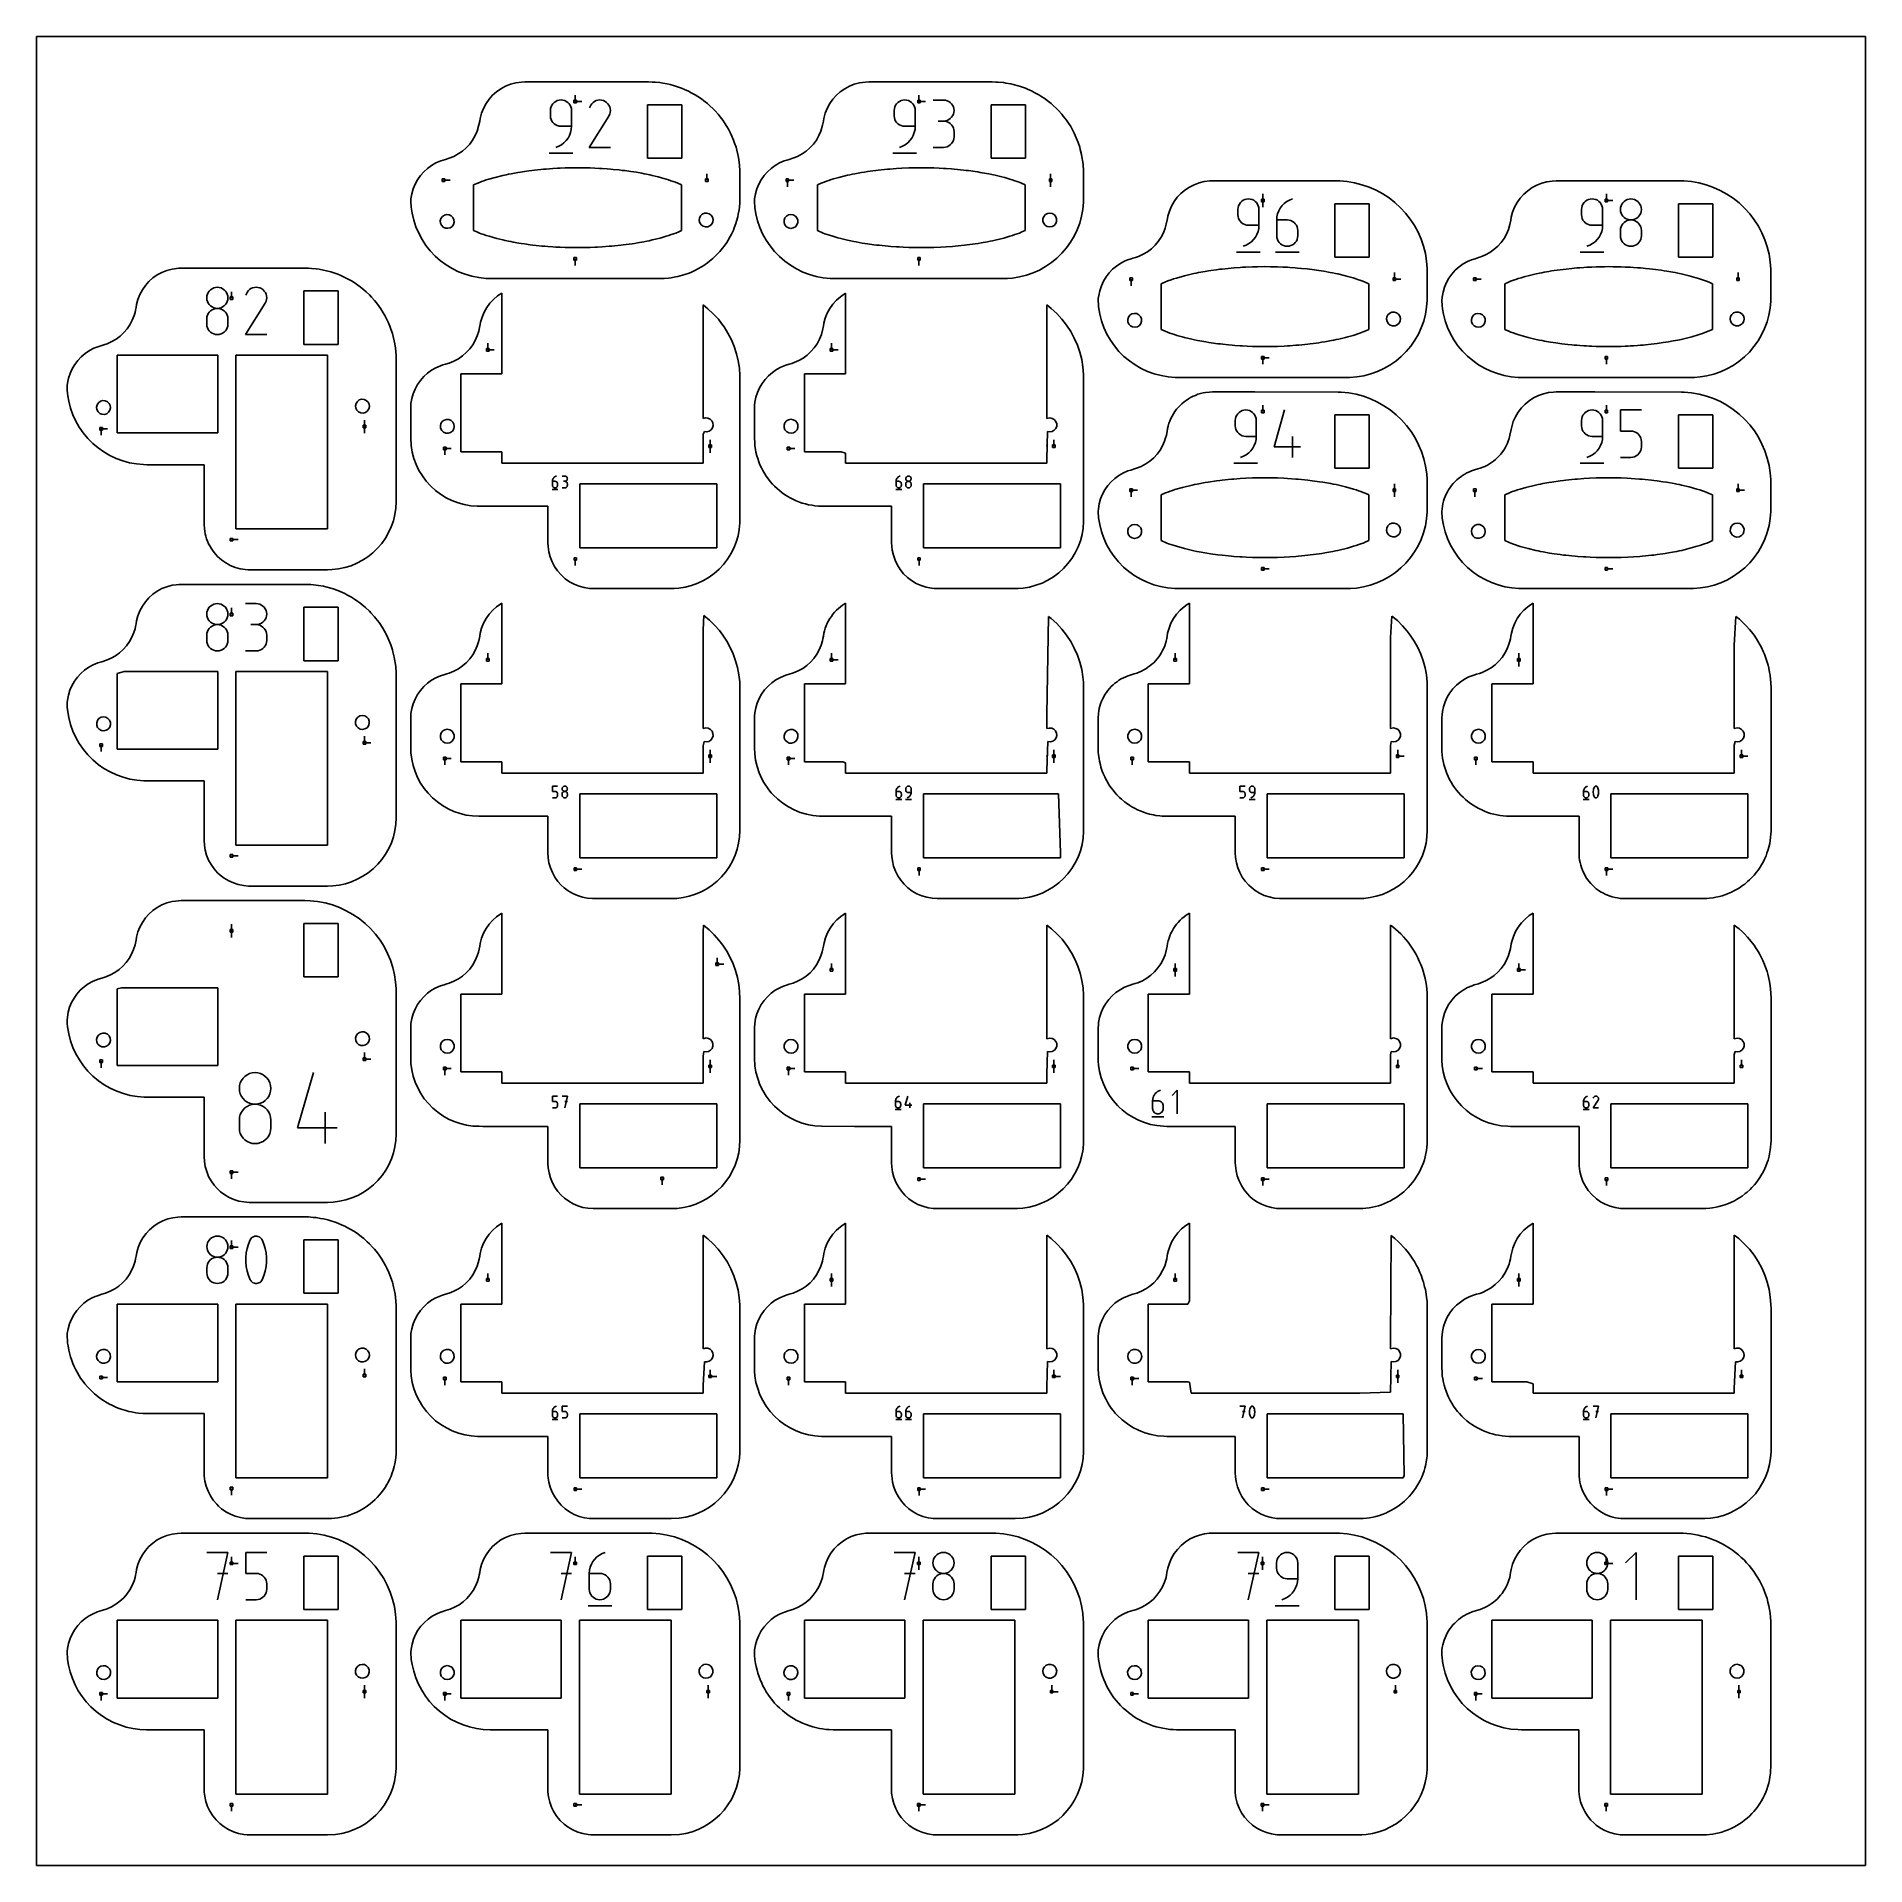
# Model space of a CAD drawing. Extents: x 0 to 400, y 0 to 400.
import ezdxf

# ---------------------------------------------------------------- set-up
doc = ezdxf.new("R2010")
doc.units = 0

msp = doc.modelspace()

# ---------------------------------------------------------------- linework, layer by layer
at = {"layer": 'annotation', "color": 1}
for p, q in [((112.435525, 384.245195), (112.398356, 383.83103)), ((112.542659, 384.635103), (112.435525, 384.245195)), ((112.713197, 384.994222), (112.542659, 384.635103)), ((112.94058, 385.316017), (112.713197, 384.994222)), ((113.218246, 385.593955), (112.94058, 385.316017)), ((113.539635, 385.821502), (113.218246, 385.593955)), ((113.898187, 385.992125), (113.539635, 385.821502)), ((114.287342, 386.09929), (113.898187, 385.992125)), ((114.700539, 386.136464), (114.287342, 386.09929)), ((115.114592, 386.09929), (114.700539, 386.136464)), ((114.700539, 386.136464), (114.700539, 386.136464)), ((115.504201, 385.992125), (115.114592, 386.09929)), ((115.862887, 385.821502), (115.504201, 385.992125)), ((116.18417, 385.593955), (115.862887, 385.821502)), ((116.461568, 385.316017), (116.18417, 385.593955)), ((116.688602, 384.994222), (116.461568, 385.316017)), ((116.858793, 384.635103), (116.688602, 384.994222)), ((116.965659, 384.245195), (116.858793, 384.635103)), ((117.002721, 383.83103), (116.965659, 384.245195)), ((117.824399, 385.778652), (117.824399, 387.207402)), ((117.824399, 385.778652), (117.824399, 387.207402)), ((117.824399, 387.207402), (117.824399, 385.778652)), ((117.824399, 385.778652), (119.253149, 385.778652)), ((121.200713, 384.983663), (120.898393, 384.403729)), ((121.440628, 385.323866), (121.200713, 384.983663)), ((121.728473, 385.607857), (121.440628, 385.323866)), ((122.055492, 385.833361), (121.728473, 385.607857)), ((122.412932, 385.998104), (122.055492, 385.833361)), ((122.792038, 386.099812), (122.412932, 385.998104)), ((123.184057, 386.136211), (122.792038, 386.099812)), ((123.580233, 386.105026), (123.184057, 386.136211)), ((123.971813, 386.003983), (123.580233, 386.105026)), ((124.350041, 385.830809), (123.971813, 386.003983)), ((124.688327, 385.590594), (124.350041, 385.830809)), ((124.350041, 385.830809), (124.350041, 385.830809)), ((124.97117, 385.302337), (124.688327, 385.590594)), ((125.196056, 384.974874), (124.97117, 385.302337)), ((125.36047, 384.617038), (125.196056, 384.974874)), ((125.461897, 384.237664), (125.36047, 384.617038)), ((125.497822, 383.845587), (125.461897, 384.237664)), ((187.61131, 384.245195), (187.574141, 383.83103)), ((187.718444, 384.635103), (187.61131, 384.245195)), ((187.888982, 384.994222), (187.718444, 384.635103)), ((188.116364, 385.316017), (187.888982, 384.994222)), ((188.39403, 385.593955), (188.116364, 385.316017)), ((188.71542, 385.821502), (188.39403, 385.593955)), ((189.073972, 385.992125), (188.71542, 385.821502)), ((189.463126, 386.09929), (189.073972, 385.992125)), ((189.876323, 386.136464), (189.463126, 386.09929)), ((190.290376, 386.09929), (189.876323, 386.136464)), ((189.876323, 386.136464), (189.876323, 386.136464)), ((190.679986, 385.992125), (190.290376, 386.09929)), ((191.038672, 385.821502), (190.679986, 385.992125)), ((191.359954, 385.593955), (191.038672, 385.821502)), ((191.637353, 385.316017), (191.359954, 385.593955)), ((191.864387, 384.994222), (191.637353, 385.316017)), ((192.034578, 384.635103), (191.864387, 384.994222)), ((192.141444, 384.245195), (192.034578, 384.635103)), ((192.178506, 383.83103), (192.141444, 384.245195)), ((192.999401, 385.778652), (192.999401, 387.207402)), ((192.999401, 385.778652), (192.999401, 387.207402)), ((192.999401, 387.207402), (192.999401, 385.778652)), ((192.999401, 385.778652), (194.428151, 385.778652)), ((198.369076, 386.124436), (196.066893, 386.124436)), ((198.783129, 386.087271), (198.369076, 386.124436)), ((199.172739, 385.980169), (198.783129, 386.087271)), ((199.531425, 385.809715), (199.172739, 385.980169)), ((199.852707, 385.582498), (199.531425, 385.809715)), ((200.130105, 385.305104), (199.852707, 385.582498)), ((200.35714, 384.98412), (200.130105, 385.305104)), ((200.52733, 384.626134), (200.35714, 384.98412)), ((200.634197, 384.237733), (200.52733, 384.626134)), ((200.671259, 383.825504), (200.634197, 384.237733)), ((112.398356, 383.83103), (112.398356, 382.678314)), ((112.398356, 382.678314), (112.398356, 382.678314)), ((112.398356, 382.678314), (112.435525, 382.264171)), ((112.435525, 382.264171), (112.542659, 381.874323)), ((112.542659, 381.874323), (112.713197, 381.515291)), ((112.713197, 381.515291), (112.94058, 381.193598)), ((112.94058, 381.193598), (113.218246, 380.915768)), ((113.218246, 380.915768), (113.539635, 380.688324)), ((113.539635, 380.688324), (113.898187, 380.517787)), ((113.898187, 380.517787), (114.287342, 380.410682)), ((114.287342, 380.410682), (114.700539, 380.37353)), ((114.700539, 380.37353), (117.002721, 380.37353)), ((116.95175, 379.674534), (117.002721, 380.37353)), ((117.002721, 380.37353), (117.002721, 383.83103)), ((117.002721, 383.83103), (117.002721, 383.83103)), ((120.891891, 375.769081), (125.146476, 382.618416)), ((125.146476, 382.618416), (125.151562, 382.624709)), ((125.146476, 382.618416), (125.146476, 382.618416)), ((125.151562, 382.624709), (125.156439, 382.631057)), ((125.156439, 382.631057), (125.16114, 382.637511)), ((125.16114, 382.637511), (125.165697, 382.644126)), ((125.165697, 382.644126), (125.170141, 382.650954)), ((125.170141, 382.650954), (125.174504, 382.658051)), ((125.174504, 382.658051), (125.17882, 382.665468)), ((125.17882, 382.665468), (125.18312, 382.67326)), ((125.18312, 382.67326), (125.187435, 382.68148)), ((125.187435, 382.68148), (125.363106, 383.05866)), ((125.187435, 382.68148), (125.187435, 382.68148)), ((125.363106, 383.05866), (125.46573, 383.449641)), ((125.46573, 383.449641), (125.497822, 383.845587)), ((187.574141, 383.83103), (187.574141, 382.678314)), ((187.574141, 382.678314), (187.574141, 382.678314)), ((187.574141, 382.678314), (187.61131, 382.264171)), ((187.61131, 382.264171), (187.718444, 381.874323)), ((187.718444, 381.874323), (187.888982, 381.515291)), ((187.888982, 381.515291), (188.116364, 381.193598)), ((188.116364, 381.193598), (188.39403, 380.915768)), ((188.39403, 380.915768), (188.71542, 380.688324)), ((188.71542, 380.688324), (189.073972, 380.517787)), ((189.073972, 380.517787), (189.463126, 380.410682)), ((189.463126, 380.410682), (189.876323, 380.37353)), ((189.876323, 380.37353), (192.178506, 380.37353)), ((192.127535, 379.674534), (192.178506, 380.37353)), ((192.178506, 380.37353), (192.178506, 383.83103)), ((192.178506, 383.83103), (192.178506, 383.83103)), ((198.369076, 381.520071), (197.216359, 381.520071)), ((197.216359, 381.520071), (198.369076, 381.520071)), ((198.369076, 381.520071), (198.783129, 381.557244)), ((198.783129, 381.482906), (198.369076, 381.520071)), ((198.369076, 381.520071), (198.369076, 381.520071)), ((198.783129, 381.557244), (199.172739, 381.664409)), ((199.172739, 381.375803), (198.783129, 381.482906)), ((199.172739, 381.664409), (199.531425, 381.835032)), ((199.531425, 381.20535), (199.172739, 381.375803)), ((199.531425, 381.835032), (199.852707, 382.06258)), ((199.852707, 380.978132), (199.531425, 381.20535)), ((199.852707, 382.06258), (200.130105, 382.340518)), ((200.130105, 380.700738), (199.852707, 380.978132)), ((200.130105, 382.340518), (200.35714, 382.662313)), ((200.35714, 380.379755), (200.130105, 380.700738)), ((200.35714, 382.662313), (200.52733, 383.021431)), ((200.52733, 380.021769), (200.35714, 380.379755)), ((200.52733, 383.021431), (200.634197, 383.41134)), ((200.634197, 379.633368), (200.52733, 380.021769)), ((200.634197, 383.41134), (200.671259, 383.825504)), ((200.671259, 383.825504), (200.671259, 383.825504)), ((113.548472, 375.769165), (114.206828, 376.014501)), ((114.206828, 376.014501), (114.811118, 376.346117)), ((114.811118, 376.346117), (115.355096, 376.755564)), ((115.355096, 376.755564), (115.832518, 377.234392)), ((115.832518, 377.234392), (116.237139, 377.774152)), ((116.237139, 377.774152), (116.562714, 378.366396)), ((116.562714, 378.366396), (116.803, 379.002673)), ((116.803, 379.002673), (116.95175, 379.674534)), ((188.724257, 375.769165), (189.382613, 376.014501)), ((189.382613, 376.014501), (189.986902, 376.346117)), ((189.986902, 376.346117), (190.53088, 376.755563)), ((190.53088, 376.755563), (191.008302, 377.234392)), ((191.008302, 377.234392), (191.412923, 377.774152)), ((191.412923, 377.774152), (191.738499, 378.366395)), ((191.738499, 378.366395), (191.978784, 379.002672)), ((191.978784, 379.002672), (192.127535, 379.674534)), ((199.172739, 375.913682), (199.531425, 376.084066)), ((199.531425, 376.084066), (199.852707, 376.311214)), ((199.852707, 376.311214), (200.130105, 376.588555)), ((200.130105, 376.588555), (200.35714, 376.909517)), ((200.35714, 376.909517), (200.52733, 377.267529)), ((200.52733, 377.267529), (200.634197, 377.656021)), ((200.671259, 379.221139), (200.634197, 379.633368)), ((200.634197, 377.656021), (200.671259, 378.068422)), ((200.671259, 378.068422), (200.671259, 379.221139)), ((200.671259, 379.221139), (200.671259, 379.221139)), ((112.110664, 374.473253), (117.294314, 374.473253)), ((113.548472, 375.769165), (113.548472, 375.769165)), ((125.496257, 375.769081), (120.891891, 375.769081)), ((187.286449, 374.473252), (192.470099, 374.473252)), ((188.724257, 375.769165), (188.724257, 375.769165)), ((196.066893, 375.76949), (198.369076, 375.76949)), ((198.369076, 375.76949), (198.783129, 375.806633)), ((198.369076, 375.76949), (198.369076, 375.76949)), ((198.783129, 375.806633), (199.172739, 375.913682)), ((89.029226, 368.578651), (90.457976, 368.578651)), ((146.619572, 368.578651), (146.619572, 370.007401)), ((164.204228, 368.578651), (165.632978, 368.578651)), ((164.204228, 368.578651), (165.632978, 368.578651)), ((165.632978, 368.578651), (164.204228, 368.578651)), ((164.204228, 368.578651), (164.204228, 367.149901)), ((221.794574, 368.578651), (221.794574, 370.007401)), ((221.794574, 368.578651), (221.794574, 370.007401)), ((221.794574, 370.007401), (221.794574, 368.578651)), ((221.794574, 368.578651), (221.794574, 367.149901)), ((263.890422, 364.187467), (263.569032, 363.95992)), ((264.248974, 364.35809), (263.890422, 364.187467)), ((264.638128, 364.465255), (264.248974, 364.35809)), ((265.051325, 364.502429), (264.638128, 364.465255)), ((265.465378, 364.465255), (265.051325, 364.502429)), ((265.051325, 364.502429), (265.051325, 364.502429)), ((265.854988, 364.35809), (265.465378, 364.465255)), ((266.213674, 364.187467), (265.854988, 364.35809)), ((266.534956, 363.95992), (266.213674, 364.187467)), ((268.174403, 364.144617), (268.174403, 365.573367)), ((268.174403, 364.144617), (268.174403, 365.573367)), ((268.174403, 365.573367), (268.174403, 364.144617)), ((268.174403, 364.144617), (268.174403, 362.715867)), ((274.040528, 364.25515), (273.435334, 363.92197)), ((274.700046, 364.502429), (274.040528, 364.25515)), ((274.700046, 364.502429), (274.700046, 364.502429)), ((339.053354, 364.187467), (338.731965, 363.95992)), ((339.411907, 364.35809), (339.053354, 364.187467)), ((339.801061, 364.465255), (339.411907, 364.35809)), ((340.214258, 364.502429), (339.801061, 364.465255)), ((340.628311, 364.465255), (340.214258, 364.502429)), ((340.214258, 364.502429), (340.214258, 364.502429)), ((341.017921, 364.35809), (340.628311, 364.465255)), ((341.376607, 364.187467), (341.017921, 364.35809)), ((341.697889, 363.95992), (341.376607, 364.187467)), ((343.337336, 364.144617), (343.337336, 365.573367)), ((343.337336, 364.144617), (343.337336, 365.573367)), ((343.337336, 365.573367), (343.337336, 364.144617)), ((343.337336, 364.144617), (344.766086, 364.144617)), ((347.545818, 364.17503), (347.22445, 363.947813)), ((347.904397, 364.345484), (347.545818, 364.17503)), ((348.293643, 364.452586), (347.904397, 364.345484)), ((348.707011, 364.489751), (348.293643, 364.452586)), ((349.120379, 364.452586), (348.707011, 364.489751)), ((348.707011, 364.489751), (348.707011, 364.489751)), ((349.509625, 364.345484), (349.120379, 364.452586)), ((349.868204, 364.17503), (349.509625, 364.345484)), ((350.189571, 363.947813), (349.868204, 364.17503)), ((262.786312, 362.61116), (262.749143, 362.196996)), ((262.749143, 362.196996), (262.749143, 361.044279)), ((262.749143, 361.044279), (262.749143, 361.044279)), ((262.749143, 361.044279), (262.786312, 360.630137)), ((262.893446, 363.001069), (262.786312, 362.61116)), ((262.786312, 360.630137), (262.893446, 360.240288)), ((263.063984, 363.360187), (262.893446, 363.001069)), ((262.893446, 360.240288), (263.063984, 359.881256)), ((263.291366, 363.681982), (263.063984, 363.360187)), ((263.569032, 363.95992), (263.291366, 363.681982)), ((266.812355, 363.681982), (266.534956, 363.95992)), ((267.039389, 363.360187), (266.812355, 363.681982)), ((267.20958, 363.001069), (267.039389, 363.360187)), ((267.316446, 362.61116), (267.20958, 363.001069)), ((267.353508, 362.196996), (267.316446, 362.61116)), ((267.353508, 358.739496), (267.353508, 362.196996)), ((267.353508, 362.196996), (267.353508, 362.196996)), ((271.292872, 360.586458), (271.241895, 359.885711)), ((271.44166, 361.259738), (271.292872, 360.586458)), ((271.682047, 361.897204), (271.44166, 361.259738)), ((272.007821, 362.490508), (271.682047, 361.897204)), ((272.412768, 363.031302), (272.007821, 362.490508)), ((272.890677, 363.511239), (272.412768, 363.031302)), ((273.435334, 363.92197), (272.890677, 363.511239)), ((337.949245, 362.61116), (337.912075, 362.196996)), ((337.912075, 362.196996), (337.912075, 361.044279)), ((337.912075, 361.044279), (337.912075, 361.044279)), ((337.912075, 361.044279), (337.949245, 360.630137)), ((338.056379, 363.001069), (337.949245, 362.61116)), ((337.949245, 360.630137), (338.056379, 360.240288)), ((338.226917, 363.360187), (338.056379, 363.001069)), ((338.056379, 360.240288), (338.226917, 359.881256)), ((338.454299, 363.681982), (338.226917, 363.360187)), ((338.731965, 363.95992), (338.454299, 363.681982)), ((341.975287, 363.681982), (341.697889, 363.95992)), ((342.202322, 363.360187), (341.975287, 363.681982)), ((342.372512, 363.001069), (342.202322, 363.360187)), ((342.479379, 362.61116), (342.372512, 363.001069)), ((342.516441, 362.196996), (342.479379, 362.61116)), ((342.516441, 358.739496), (342.516441, 362.196996)), ((342.516441, 362.196996), (342.516441, 362.196996)), ((346.441976, 362.603048), (346.404828, 362.190819)), ((346.404828, 362.190819), (346.404828, 362.190819)), ((346.404828, 362.190819), (346.441997, 361.776655)), ((346.549056, 362.99145), (346.441976, 362.603048)), ((346.441997, 361.776655), (346.549131, 361.386746)), ((346.719525, 363.349435), (346.549056, 362.99145)), ((346.549131, 361.386746), (346.719669, 361.027628)), ((346.946838, 363.670419), (346.719525, 363.349435)), ((346.719669, 361.027628), (346.947052, 360.705833)), ((347.22445, 363.947813), (346.946838, 363.670419)), ((346.947052, 360.705833), (347.224718, 360.427895)), ((347.224718, 360.427895), (347.546107, 360.200347)), ((347.546107, 360.200347), (347.904659, 360.029724)), ((347.904659, 360.029724), (348.293814, 359.922559)), ((349.120208, 359.922559), (349.509362, 360.029724)), ((349.509362, 360.029724), (349.867915, 360.200347)), ((349.867915, 360.200347), (350.189304, 360.427895)), ((350.189304, 360.427895), (350.46697, 360.705833)), ((350.467184, 363.670419), (350.189571, 363.947813)), ((350.46697, 360.705833), (350.694352, 361.027628)), ((350.694497, 363.349435), (350.467184, 363.670419)), ((350.694352, 361.027628), (350.86489, 361.386746)), ((350.864965, 362.99145), (350.694497, 363.349435)), ((350.86489, 361.386746), (350.972024, 361.776655)), ((350.972046, 362.603048), (350.864965, 362.99145)), ((350.972024, 361.776655), (351.009194, 362.190819)), ((351.009194, 362.190819), (350.972046, 362.603048)), ((351.009194, 362.190819), (351.009194, 362.190819)), ((263.063984, 359.881256), (263.291366, 359.559564)), ((263.291366, 359.559564), (263.569032, 359.281734)), ((263.569032, 359.281734), (263.890422, 359.054289)), ((263.890422, 359.054289), (264.248974, 358.883752)), ((264.248974, 358.883752), (264.638128, 358.776647)), ((264.638128, 358.776647), (265.051325, 358.739496)), ((265.051325, 358.739496), (267.353508, 358.739496)), ((266.183304, 355.600357), (266.587925, 356.140117)), ((266.587925, 356.140117), (266.913501, 356.732361)), ((266.913501, 356.732361), (267.153786, 357.368638)), ((267.153786, 357.368638), (267.302537, 358.040499)), ((267.302537, 358.040499), (267.353508, 358.739496)), ((271.241895, 359.885711), (271.241895, 356.439913)), ((273.544078, 359.885711), (271.241895, 359.885711)), ((271.241895, 356.439913), (271.241895, 356.439913)), ((271.241895, 356.439913), (271.279065, 356.025771)), ((271.279065, 356.025771), (271.386198, 355.635923)), ((273.958131, 359.84876), (273.544078, 359.885711)), ((274.347741, 359.742193), (273.958131, 359.84876)), ((274.706427, 359.572435), (274.347741, 359.742193)), ((275.027709, 359.345913), (274.706427, 359.572435)), ((275.305107, 359.069054), (275.027709, 359.345913)), ((275.532142, 358.748285), (275.305107, 359.069054)), ((275.702332, 358.390031), (275.532142, 358.748285)), ((275.809199, 358.00072), (275.702332, 358.390031)), ((275.702332, 355.635923), (275.809199, 356.025771)), ((275.846261, 357.586779), (275.809199, 358.00072)), ((275.809199, 356.025771), (275.846261, 356.439913)), ((275.846261, 356.439913), (275.846261, 357.586779)), ((275.846261, 357.586779), (275.846261, 357.586779)), ((338.226917, 359.881256), (338.454299, 359.559564)), ((338.454299, 359.559564), (338.731965, 359.281734)), ((338.731965, 359.281734), (339.053354, 359.054289)), ((339.053354, 359.054289), (339.411907, 358.883752)), ((339.411907, 358.883752), (339.801061, 358.776647)), ((339.801061, 358.776647), (340.214258, 358.739496)), ((340.214258, 358.739496), (342.516441, 358.739496)), ((341.346237, 355.600357), (341.750858, 356.140117)), ((341.750858, 356.140117), (342.076433, 356.732361)), ((342.076433, 356.732361), (342.316719, 357.368638)), ((342.316719, 357.368638), (342.46547, 358.040499)), ((342.46547, 358.040499), (342.516441, 358.739496)), ((346.441976, 357.994573), (346.404828, 357.580602)), ((346.404828, 357.580602), (346.404828, 356.433737)), ((346.404828, 356.433737), (346.404828, 356.433737)), ((346.404828, 356.433737), (346.441997, 356.019795)), ((346.549056, 358.384331), (346.441976, 357.994573)), ((346.441997, 356.019795), (346.549131, 355.630485)), ((346.719525, 358.743336), (346.549056, 358.384331)), ((346.946838, 359.06505), (346.719525, 358.743336)), ((347.22445, 359.342934), (346.946838, 359.06505)), ((347.545818, 359.570448), (347.22445, 359.342934)), ((347.904397, 359.741054), (347.545818, 359.570448)), ((348.293643, 359.848213), (347.904397, 359.741054)), ((348.707011, 359.885386), (348.293643, 359.848213)), ((348.293814, 359.922559), (348.707011, 359.885386)), ((348.707011, 359.885386), (349.120208, 359.922559)), ((349.120379, 359.848234), (348.707011, 359.885386)), ((348.707011, 359.885386), (348.707011, 359.885386)), ((348.707011, 359.885386), (348.707011, 359.885386)), ((349.509625, 359.741129), (349.120379, 359.848234)), ((349.868204, 359.570593), (349.509625, 359.741129)), ((350.189571, 359.343148), (349.868204, 359.570593)), ((350.467184, 359.065318), (350.189571, 359.343148)), ((350.694497, 358.743625), (350.467184, 359.065318)), ((350.864965, 358.384593), (350.694497, 358.743625)), ((350.86489, 355.630485), (350.972024, 356.019795)), ((350.972046, 357.994745), (350.864965, 358.384593)), ((350.972024, 356.019795), (351.009194, 356.433737)), ((351.009194, 357.580602), (350.972046, 357.994745)), ((351.009194, 356.433737), (351.009194, 357.580602)), ((351.009194, 357.580602), (351.009194, 357.580602)), ((262.461451, 352.839218), (267.645101, 352.839218)), ((263.899259, 354.13513), (264.557615, 354.380466)), ((263.899259, 354.13513), (263.899259, 354.13513)), ((264.557615, 354.380466), (265.161904, 354.712082)), ((265.161904, 354.712082), (265.705882, 355.121529)), ((265.705882, 355.121529), (266.183304, 355.600357)), ((270.953554, 352.839218), (276.137203, 352.839218)), ((271.386198, 355.635923), (271.556737, 355.276891)), ((271.556737, 355.276891), (271.784119, 354.955198)), ((271.784119, 354.955198), (272.061785, 354.677368)), ((272.061785, 354.677368), (272.383174, 354.449923)), ((272.383174, 354.449923), (272.741726, 354.279387)), ((272.741726, 354.279387), (273.130881, 354.172281)), ((273.130881, 354.172281), (273.544078, 354.13513)), ((273.544078, 354.13513), (273.958131, 354.172281)), ((273.544078, 354.13513), (273.544078, 354.13513)), ((273.958131, 354.172281), (274.347741, 354.279387)), ((274.347741, 354.279387), (274.706427, 354.449923)), ((274.706427, 354.449923), (275.027709, 354.677368)), ((275.027709, 354.677368), (275.305107, 354.955198)), ((275.305107, 354.955198), (275.532142, 355.276891)), ((275.532142, 355.276891), (275.702332, 355.635923)), ((337.624384, 352.839218), (342.808033, 352.839218)), ((339.062192, 354.13513), (339.720548, 354.380466)), ((339.062192, 354.13513), (339.062192, 354.13513)), ((339.720548, 354.380466), (340.324837, 354.712082)), ((340.324837, 354.712082), (340.868815, 355.121529)), ((340.868815, 355.121529), (341.346237, 355.600357)), ((346.549131, 355.630485), (346.719669, 355.272231)), ((346.719669, 355.272231), (346.947052, 354.951462)), ((346.947052, 354.951462), (347.224718, 354.674603)), ((347.224718, 354.674603), (347.546107, 354.448081)), ((347.546107, 354.448081), (347.904659, 354.278323)), ((347.904659, 354.278323), (348.293814, 354.171756)), ((348.293814, 354.171756), (348.707011, 354.134805)), ((348.707011, 354.134805), (349.120208, 354.171756)), ((348.707011, 354.134805), (348.707011, 354.134805)), ((349.120208, 354.171756), (349.509362, 354.278323)), ((349.509362, 354.278323), (349.867915, 354.448081)), ((349.867915, 354.448081), (350.189304, 354.674603)), ((350.189304, 354.674603), (350.46697, 354.951462)), ((350.46697, 354.951462), (350.694352, 355.272231)), ((350.694352, 355.272231), (350.86489, 355.630485)), ((117.824399, 351.378651), (117.824399, 349.949901)), ((192.999401, 351.37865), (192.999401, 349.949901)), ((296.969576, 346.944616), (296.969576, 348.373366)), ((296.969576, 346.944616), (296.969576, 348.373366)), ((296.969576, 348.373366), (296.969576, 346.944616)), ((372.132509, 346.944616), (372.132509, 348.373366)), ((37.55077, 344.021581), (37.380302, 343.663595)), ((37.778083, 344.342564), (37.55077, 344.021581)), ((38.055696, 344.619958), (37.778083, 344.342564)), ((38.377063, 344.847176), (38.055696, 344.619958)), ((38.735642, 345.017629), (38.377063, 344.847176)), ((39.124888, 345.124732), (38.735642, 345.017629)), ((39.538256, 345.161897), (39.124888, 345.124732)), ((39.951624, 345.124732), (39.538256, 345.161897)), ((39.538256, 345.161897), (39.538256, 345.161897)), ((40.34087, 345.017629), (39.951624, 345.124732)), ((40.699449, 344.847176), (40.34087, 345.017629)), ((41.020817, 344.619958), (40.699449, 344.847176)), ((41.298429, 344.342564), (41.020817, 344.619958)), ((41.525742, 344.021581), (41.298429, 344.342564)), ((41.696211, 343.663595), (41.525742, 344.021581)), ((42.661466, 342.767524), (42.661466, 344.196274)), ((46.03778, 344.021773), (45.73546, 343.441839)), ((46.277695, 344.361977), (46.03778, 344.021773)), ((46.56554, 344.645968), (46.277695, 344.361977)), ((46.892559, 344.871472), (46.56554, 344.645968)), ((47.249999, 345.036215), (46.892559, 344.871472)), ((47.629106, 345.137923), (47.249999, 345.036215)), ((48.021124, 345.174322), (47.629106, 345.137923)), ((48.4173, 345.143137), (48.021124, 345.174322)), ((48.80888, 345.042094), (48.4173, 345.143137)), ((49.187109, 344.868919), (48.80888, 345.042094)), ((49.525394, 344.628704), (49.187109, 344.868919)), ((49.187109, 344.868919), (49.187109, 344.868919)), ((49.808237, 344.340448), (49.525394, 344.628704)), ((50.033123, 344.012984), (49.808237, 344.340448)), ((50.197537, 343.655148), (50.033123, 344.012984)), ((239.37923, 346.944616), (239.37923, 345.515866)), ((296.969576, 346.944616), (298.398326, 346.944616)), ((314.542163, 346.944616), (315.970913, 346.944616)), ((37.273221, 343.275194), (37.236073, 342.862965)), ((37.236073, 342.862965), (37.236073, 342.862965)), ((37.236073, 342.862965), (37.273243, 342.4488)), ((37.380302, 343.663595), (37.273221, 343.275194)), ((37.273243, 342.4488), (37.380376, 342.058892)), ((37.380376, 342.058892), (37.550915, 341.699773)), ((37.550915, 341.699773), (37.778297, 341.377978)), ((38.055696, 340.015079), (37.778083, 339.737196)), ((37.778297, 341.377978), (38.055963, 341.10004)), ((38.377063, 340.242593), (38.055696, 340.015079)), ((38.055963, 341.10004), (38.377352, 340.872493)), ((38.735642, 340.413199), (38.377063, 340.242593)), ((38.377352, 340.872493), (38.735904, 340.70187)), ((39.124888, 340.520358), (38.735642, 340.413199)), ((38.735904, 340.70187), (39.125059, 340.594705)), ((39.538256, 340.557531), (39.124888, 340.520358)), ((39.125059, 340.594705), (39.538256, 340.557531)), ((39.538256, 340.557531), (39.951453, 340.594705)), ((39.951624, 340.52038), (39.538256, 340.557531)), ((39.538256, 340.557531), (39.538256, 340.557531)), ((39.538256, 340.557531), (39.538256, 340.557531)), ((39.951453, 340.594705), (40.340608, 340.70187)), ((40.34087, 340.413274), (39.951624, 340.52038)), ((40.340608, 340.70187), (40.69916, 340.872493)), ((40.699449, 340.242738), (40.34087, 340.413274)), ((40.69916, 340.872493), (41.020549, 341.10004)), ((41.020817, 340.015293), (40.699449, 340.242738)), ((41.020549, 341.10004), (41.298215, 341.377978)), ((41.298429, 339.737463), (41.020817, 340.015293)), ((41.298215, 341.377978), (41.525597, 341.699773)), ((41.525597, 341.699773), (41.696136, 342.058892)), ((41.696136, 342.058892), (41.80327, 342.4488)), ((41.803291, 343.275194), (41.696211, 343.663595)), ((41.80327, 342.4488), (41.840439, 342.862965)), ((41.840439, 342.862965), (41.803291, 343.275194)), ((41.840439, 342.862965), (41.840439, 342.862965)), ((45.728959, 334.807191), (49.983543, 341.656526)), ((49.983543, 341.656526), (49.988629, 341.66282)), ((49.983543, 341.656526), (49.983543, 341.656526)), ((49.988629, 341.66282), (49.993507, 341.669167)), ((49.993507, 341.669167), (49.998208, 341.675621)), ((49.998208, 341.675621), (50.002764, 341.682236)), ((50.002764, 341.682236), (50.007208, 341.689065)), ((50.007208, 341.689065), (50.011572, 341.696161)), ((50.011572, 341.696161), (50.015887, 341.703579)), ((50.015887, 341.703579), (50.020187, 341.711371)), ((50.020187, 341.711371), (50.024502, 341.719591)), ((50.024502, 341.719591), (50.200173, 342.096771)), ((50.024502, 341.719591), (50.024502, 341.719591)), ((50.298964, 343.275774), (50.197537, 343.655148)), ((50.200173, 342.096771), (50.302797, 342.487751)), ((50.334889, 342.883697), (50.298964, 343.275774)), ((50.302797, 342.487751), (50.334889, 342.883697)), ((37.273221, 338.666719), (37.236073, 338.252748)), ((37.236073, 338.252748), (37.236073, 337.105882)), ((37.236073, 337.105882), (37.236073, 337.105882)), ((37.236073, 337.105882), (37.273243, 336.691941)), ((37.380302, 339.056476), (37.273221, 338.666719)), ((37.273243, 336.691941), (37.380376, 336.30263)), ((37.55077, 339.415482), (37.380302, 339.056476)), ((37.380376, 336.30263), (37.550915, 335.944377)), ((37.778083, 339.737196), (37.55077, 339.415482)), ((41.525742, 339.415771), (41.298429, 339.737463)), ((41.525597, 335.944377), (41.696136, 336.30263)), ((41.696211, 339.056739), (41.525742, 339.415771)), ((41.696136, 336.30263), (41.80327, 336.691941)), ((41.803291, 338.66689), (41.696211, 339.056739)), ((41.80327, 336.691941), (41.840439, 337.105882)), ((41.840439, 338.252748), (41.803291, 338.66689)), ((41.840439, 337.105882), (41.840439, 338.252748)), ((41.840439, 338.252748), (41.840439, 338.252748)), ((37.550915, 335.944377), (37.778297, 335.623607)), ((37.778297, 335.623607), (38.055963, 335.346748)), ((38.055963, 335.346748), (38.377352, 335.120227)), ((38.377352, 335.120227), (38.735904, 334.950469)), ((38.735904, 334.950469), (39.125059, 334.843901)), ((39.125059, 334.843901), (39.538256, 334.80695)), ((39.538256, 334.80695), (39.951453, 334.843901)), ((39.538256, 334.80695), (39.538256, 334.80695)), ((39.951453, 334.843901), (40.340608, 334.950469)), ((40.340608, 334.950469), (40.69916, 335.120227)), ((40.69916, 335.120227), (41.020549, 335.346748)), ((41.020549, 335.346748), (41.298215, 335.623607)), ((41.298215, 335.623607), (41.525597, 335.944377)), ((50.333324, 334.807191), (45.728959, 334.807191)), ((98.689658, 331.487122), (98.689658, 332.915872)), ((98.689658, 331.487122), (98.689658, 332.915872)), ((98.689658, 332.915872), (98.689658, 331.487122)), ((173.86466, 331.487122), (173.86466, 332.915872)), ((173.86466, 331.487122), (173.86466, 332.915872)), ((173.86466, 332.915872), (173.86466, 331.487122)), ((98.689658, 331.487122), (100.118408, 331.487122)), ((173.86466, 331.487122), (175.29341, 331.487122)), ((268.174403, 329.744616), (269.603153, 329.744616)), ((268.174403, 329.744616), (269.603153, 329.744616)), ((269.603153, 329.744616), (268.174403, 329.744616)), ((268.174403, 329.744616), (268.174403, 328.315866)), ((343.337336, 329.744616), (343.337336, 328.315866)), ((71.694764, 314.700647), (71.694764, 316.129397)), ((71.694764, 314.700647), (71.694764, 316.129397)), ((71.694764, 316.129397), (71.694764, 314.700647)), ((262.210279, 316.436159), (262.173109, 316.021994)), ((262.173109, 316.021994), (262.173109, 314.869277)), ((262.317412, 316.826067), (262.210279, 316.436159)), ((262.487951, 317.185185), (262.317412, 316.826067)), ((262.715333, 317.50698), (262.487951, 317.185185)), ((262.992999, 317.784918), (262.715333, 317.50698)), ((263.314388, 318.012466), (262.992999, 317.784918)), ((263.67294, 318.183089), (263.314388, 318.012466)), ((264.062095, 318.290254), (263.67294, 318.183089)), ((264.475292, 318.327428), (264.062095, 318.290254)), ((264.889345, 318.290254), (264.475292, 318.327428)), ((264.475292, 318.327428), (264.475292, 318.327428)), ((265.278955, 318.183089), (264.889345, 318.290254)), ((265.637641, 318.012466), (265.278955, 318.183089)), ((265.958923, 317.784918), (265.637641, 318.012466)), ((266.236321, 317.50698), (265.958923, 317.784918)), ((266.463356, 317.185185), (266.236321, 317.50698)), ((266.633546, 316.826067), (266.463356, 317.185185)), ((266.740413, 316.436159), (266.633546, 316.826067)), ((266.777475, 316.021994), (266.740413, 316.436159)), ((266.777475, 312.564494), (266.777475, 316.021994)), ((266.777475, 316.021994), (266.777475, 316.021994)), ((268.174403, 317.969615), (268.174403, 319.398365)), ((270.665862, 310.264912), (272.964794, 318.327428)), ((337.949245, 316.436159), (337.912075, 316.021994)), ((337.912075, 316.021994), (337.912075, 314.869277)), ((338.056379, 316.826067), (337.949245, 316.436159)), ((338.226917, 317.185185), (338.056379, 316.826067)), ((338.454299, 317.50698), (338.226917, 317.185185)), ((338.731965, 317.784918), (338.454299, 317.50698)), ((339.053354, 318.012466), (338.731965, 317.784918)), ((339.411907, 318.183089), (339.053354, 318.012466)), ((339.801061, 318.290254), (339.411907, 318.183089)), ((340.214258, 318.327428), (339.801061, 318.290254)), ((340.628311, 318.290254), (340.214258, 318.327428)), ((340.214258, 318.327428), (340.214258, 318.327428)), ((341.017921, 318.183089), (340.628311, 318.290254)), ((341.376607, 318.012466), (341.017921, 318.183089)), ((341.697889, 317.784918), (341.376607, 318.012466)), ((341.975287, 317.50698), (341.697889, 317.784918)), ((342.202322, 317.185185), (341.975287, 317.50698)), ((342.372512, 316.826067), (342.202322, 317.185185)), ((342.479379, 316.436159), (342.372512, 316.826067)), ((342.516441, 316.021994), (342.479379, 316.436159)), ((342.516441, 312.564494), (342.516441, 316.021994)), ((342.516441, 316.021994), (342.516441, 316.021994)), ((343.337336, 317.969615), (343.337336, 319.398365)), ((346.404828, 313.710709), (346.404828, 318.327428)), ((346.404828, 318.327428), (351.009194, 318.327428)), ((14.104418, 314.224397), (15.533168, 314.224397)), ((14.104418, 314.224397), (15.533168, 314.224397)), ((15.533168, 314.224397), (14.104418, 314.224397)), ((14.104418, 314.224397), (14.104418, 312.795648)), ((71.694764, 314.700647), (71.694764, 313.271898)), ((262.173109, 314.869277), (262.173109, 314.869277)), ((262.173109, 314.869277), (262.210279, 314.455135)), ((262.210279, 314.455135), (262.317412, 314.065286)), ((262.317412, 314.065286), (262.487951, 313.706255)), ((262.487951, 313.706255), (262.715333, 313.384562)), ((262.715333, 313.384562), (262.992999, 313.106732)), ((262.992999, 313.106732), (263.314388, 312.879287)), ((263.314388, 312.879287), (263.67294, 312.708751)), ((263.67294, 312.708751), (264.062095, 312.601645)), ((264.062095, 312.601645), (264.475292, 312.564494)), ((264.475292, 312.564494), (266.777475, 312.564494)), ((266.726504, 311.865498), (266.777475, 312.564494)), ((274.696795, 307.960129), (274.696795, 312.564494)), ((337.912075, 314.869277), (337.912075, 314.869277)), ((337.912075, 314.869277), (337.949245, 314.455135)), ((337.949245, 314.455135), (338.056379, 314.065286)), ((338.056379, 314.065286), (338.226917, 313.706255)), ((338.226917, 313.706255), (338.454299, 313.384562)), ((338.454299, 313.384562), (338.731965, 313.106732)), ((338.731965, 313.106732), (339.053354, 312.879287)), ((339.053354, 312.879287), (339.411907, 312.708751)), ((339.411907, 312.708751), (339.801061, 312.601645)), ((339.801061, 312.601645), (340.214258, 312.564494)), ((340.214258, 312.564494), (342.516441, 312.564494)), ((342.46547, 311.865498), (342.516441, 312.564494)), ((348.707011, 313.710709), (346.404828, 313.710709)), ((349.120379, 313.673759), (348.707011, 313.710709)), ((349.509625, 313.567191), (349.120379, 313.673759)), ((349.868204, 313.397433), (349.509625, 313.567191)), ((350.189572, 313.170911), (349.868204, 313.397433)), ((350.467184, 312.894053), (350.189572, 313.170911)), ((350.694497, 312.573283), (350.467184, 312.894053)), ((350.864965, 312.21503), (350.694497, 312.573283)), ((350.972046, 311.825719), (350.864965, 312.21503)), ((89.268558, 309.919757), (90.697308, 309.919757)), ((89.268558, 309.919757), (90.697308, 309.919757)), ((90.697308, 309.919757), (89.268558, 309.919757)), ((89.268558, 309.919757), (89.268558, 308.491007)), ((147.344809, 310.396007), (147.344809, 311.824757)), ((147.344809, 310.396007), (147.344809, 311.824757)), ((147.344809, 311.824757), (147.344809, 310.396007)), ((147.344809, 310.396007), (147.344809, 308.967257)), ((164.44356, 309.919757), (165.87231, 309.919757)), ((220.96029, 310.586689), (220.960288, 310.436056)), ((222.519812, 310.396007), (222.519812, 311.824757)), ((263.323226, 307.960129), (263.981582, 308.205464)), ((263.981582, 308.205464), (264.585871, 308.53708)), ((264.585871, 308.53708), (265.129849, 308.946527)), ((265.129849, 308.946527), (265.607271, 309.425355)), ((265.607271, 309.425355), (266.011892, 309.965116)), ((266.011892, 309.965116), (266.337467, 310.557359)), ((266.337467, 310.557359), (266.577753, 311.193636)), ((266.577753, 311.193636), (266.726504, 311.865498)), ((276.422294, 310.264912), (270.665862, 310.264912)), ((339.062192, 307.960129), (339.720548, 308.205464)), ((339.720548, 308.205464), (340.324837, 308.53708)), ((340.324837, 308.53708), (340.868815, 308.946527)), ((340.868815, 308.946527), (341.346237, 309.425355)), ((341.346237, 309.425355), (341.750858, 309.965116)), ((341.750858, 309.965116), (342.076434, 310.557359)), ((342.076434, 310.557359), (342.316719, 311.193636)), ((342.316719, 311.193636), (342.46547, 311.865498)), ((349.120208, 307.99728), (349.509363, 308.104385)), ((349.509363, 308.104385), (349.867915, 308.274922)), ((349.867915, 308.274922), (350.189304, 308.502367)), ((350.189304, 308.502367), (350.46697, 308.780197)), ((350.46697, 308.780197), (350.694352, 309.101889)), ((350.694352, 309.101889), (350.864891, 309.460921)), ((350.864891, 309.460921), (350.972024, 309.85077)), ((350.972024, 309.85077), (351.009194, 310.264912)), ((351.009194, 311.411777), (350.972046, 311.825719)), ((351.009194, 310.264912), (351.009194, 311.411777)), ((351.009194, 311.411777), (351.009194, 311.411777)), ((261.885418, 306.664216), (267.069067, 306.664216)), ((263.323226, 307.960129), (263.323226, 307.960129)), ((337.624384, 306.664216), (342.808033, 306.664216)), ((339.062192, 307.960129), (339.062192, 307.960129)), ((346.404828, 307.960129), (348.707011, 307.960129)), ((348.707011, 307.960129), (349.120208, 307.99728)), ((348.707011, 307.960129), (348.707011, 307.960129)), ((112.74534, 300.96557), (114.04147, 300.96557)), ((112.830184, 302.902705), (112.817438, 302.727489)), ((112.817438, 302.727489), (112.817438, 301.865895)), ((113.39308, 302.727489), (112.817438, 302.727489)), ((112.817438, 301.865895), (112.817438, 301.865895)), ((112.817438, 301.865895), (112.826732, 301.762342)), ((112.826732, 301.762342), (112.85352, 301.664863)), ((112.867388, 303.071053), (112.830184, 302.902705)), ((112.85352, 301.664863), (112.896162, 301.57509)), ((112.927494, 303.230446), (112.867388, 303.071053)), ((112.896162, 301.57509), (112.953017, 301.494654)), ((113.008951, 303.378797), (112.927494, 303.230446)), ((112.953017, 301.494654), (113.022445, 301.425185)), ((113.110205, 303.514018), (113.008951, 303.378797)), ((113.022445, 301.425185), (113.102806, 301.368314)), ((113.102806, 301.368314), (113.192459, 301.325673)), ((113.229702, 303.634022), (113.110205, 303.514018)), ((113.192459, 301.325673), (113.289764, 301.298892)), ((113.36589, 303.736723), (113.229702, 303.634022)), ((113.289764, 301.298892), (113.39308, 301.289602)), ((113.517214, 303.820031), (113.36589, 303.736723)), ((113.496611, 302.718249), (113.39308, 302.727489)), ((113.39308, 301.289602), (113.496611, 301.298892)), ((113.39308, 301.289602), (113.39308, 301.289602)), ((113.59403, 302.691603), (113.496611, 302.718249)), ((113.496611, 301.298892), (113.59403, 301.325673)), ((113.68212, 303.881862), (113.517214, 303.820031)), ((113.683716, 302.649156), (113.59403, 302.691603)), ((113.59403, 301.325673), (113.683716, 301.368314)), ((113.68212, 303.881862), (113.68212, 303.881862)), ((113.76405, 302.592516), (113.683716, 302.649156)), ((113.683716, 301.368314), (113.76405, 301.425185)), ((113.833411, 302.52329), (113.76405, 302.592516)), ((113.76405, 301.425185), (113.833411, 301.494654)), ((113.890179, 302.443084), (113.833411, 302.52329)), ((113.833411, 301.494654), (113.890179, 301.57509)), ((113.932734, 302.353506), (113.890179, 302.443084)), ((113.890179, 301.57509), (113.932734, 301.664863)), ((113.959455, 302.256162), (113.932734, 302.353506)), ((113.932734, 301.664863), (113.959455, 301.762342)), ((113.968722, 302.152659), (113.959455, 302.256162)), ((113.959455, 301.762342), (113.968722, 301.865895)), ((113.968722, 301.865895), (113.968722, 302.152659)), ((113.968722, 302.152659), (113.968722, 302.152659)), ((115.516462, 303.878854), (114.94082, 303.878854)), ((114.94082, 301.289684), (115.516462, 301.289684)), ((115.516462, 302.72757), (115.228234, 302.72757)), ((115.228234, 302.72757), (115.516462, 302.72757)), ((115.619992, 303.869561), (115.516462, 303.878854)), ((115.516462, 302.72757), (115.619992, 302.736865)), ((115.619992, 302.718277), (115.516462, 302.72757)), ((115.516462, 302.72757), (115.516462, 302.72757)), ((115.516462, 301.289684), (115.619992, 301.298971)), ((115.516462, 301.289684), (115.516462, 301.289684)), ((115.717411, 303.842781), (115.619992, 303.869561)), ((115.619992, 302.736865), (115.717411, 302.763661)), ((115.717411, 302.691497), (115.619992, 302.718277)), ((115.619992, 301.298971), (115.717411, 301.325738)), ((115.807098, 303.800161), (115.717411, 303.842781)), ((115.717411, 302.763661), (115.807098, 302.806323)), ((115.807098, 302.648876), (115.717411, 302.691497)), ((115.717411, 301.325738), (115.807098, 301.368341)), ((115.887432, 303.743347), (115.807098, 303.800161)), ((115.807098, 302.806323), (115.887432, 302.86322)), ((115.887432, 302.592063), (115.807098, 302.648876)), ((115.807098, 301.368341), (115.887432, 301.425137)), ((115.956793, 303.673987), (115.887432, 303.743347)), ((115.887432, 302.86322), (115.956793, 302.932716)), ((115.956793, 302.522702), (115.887432, 302.592063)), ((115.887432, 301.425137), (115.956793, 301.494484)), ((116.013561, 303.593727), (115.956793, 303.673987)), ((115.956793, 302.932716), (116.013561, 303.013178)), ((116.013561, 302.442443), (115.956793, 302.522702)), ((115.956793, 301.494484), (116.013561, 301.574738)), ((116.056116, 303.504216), (116.013561, 303.593727)), ((116.013561, 303.013178), (116.056116, 303.102973)), ((116.056116, 302.352932), (116.013561, 302.442443)), ((116.013561, 301.574738), (116.056116, 301.664256)), ((116.082837, 303.407099), (116.056116, 303.504216)), ((116.056116, 303.102973), (116.082837, 303.200466)), ((116.082837, 302.255815), (116.056116, 302.352932)), ((116.056116, 301.664256), (116.082837, 301.761396)), ((116.092104, 303.304025), (116.082837, 303.407099)), ((116.082837, 303.200466), (116.092104, 303.304025)), ((116.092104, 302.15274), (116.082837, 302.255815)), ((116.082837, 301.761396), (116.092104, 301.864513)), ((116.092104, 303.304025), (116.092104, 303.304025)), ((116.092104, 301.864513), (116.092104, 302.15274)), ((116.092104, 302.15274), (116.092104, 302.15274)), ((187.920343, 300.96557), (189.216472, 300.96557)), ((188.005186, 302.902705), (187.99244, 302.727488)), ((187.99244, 302.727488), (187.99244, 301.865895)), ((188.568082, 302.727488), (187.99244, 302.727488)), ((187.99244, 301.865895), (187.99244, 301.865895)), ((187.99244, 301.865895), (188.001734, 301.762342)), ((188.001734, 301.762342), (188.028522, 301.664863)), ((188.04239, 303.071053), (188.005186, 302.902705)), ((188.028522, 301.664863), (188.071164, 301.57509)), ((188.102496, 303.230446), (188.04239, 303.071053)), ((188.071164, 301.57509), (188.128019, 301.494654)), ((188.183954, 303.378797), (188.102496, 303.230446)), ((188.128019, 301.494654), (188.197447, 301.425184)), ((188.285207, 303.514018), (188.183954, 303.378797)), ((188.197447, 301.425184), (188.277808, 301.368314)), ((188.277808, 301.368314), (188.367461, 301.325672)), ((188.404705, 303.634022), (188.285207, 303.514018)), ((188.367461, 301.325672), (188.464766, 301.298892)), ((188.540892, 303.736723), (188.404705, 303.634022)), ((188.464766, 301.298892), (188.568082, 301.289602)), ((188.692216, 303.820031), (188.540892, 303.736723)), ((188.671613, 302.718249), (188.568082, 302.727488)), ((188.568082, 301.289602), (188.671613, 301.298892)), ((188.568082, 301.289602), (188.568082, 301.289602)), ((188.769032, 302.691603), (188.671613, 302.718249)), ((188.671613, 301.298892), (188.769032, 301.325672)), ((188.857123, 303.881862), (188.692216, 303.820031)), ((188.858718, 302.649156), (188.769032, 302.691603)), ((188.769032, 301.325672), (188.858718, 301.368314)), ((188.857123, 303.881862), (188.857123, 303.881862)), ((188.939052, 302.592516), (188.858718, 302.649156)), ((188.858718, 301.368314), (188.939052, 301.425184)), ((189.008413, 302.52329), (188.939052, 302.592516)), ((188.939052, 301.425184), (189.008413, 301.494654)), ((189.065181, 302.443084), (189.008413, 302.52329)), ((189.008413, 301.494654), (189.065181, 301.57509)), ((189.107736, 302.353506), (189.065181, 302.443084)), ((189.065181, 301.57509), (189.107736, 301.664863)), ((189.134457, 302.256162), (189.107736, 302.353506)), ((189.107736, 301.664863), (189.134457, 301.762342)), ((189.143724, 302.152659), (189.134457, 302.256162)), ((189.134457, 301.762342), (189.143724, 301.865895)), ((189.143724, 301.865895), (189.143724, 302.152659)), ((189.143724, 302.152659), (189.143724, 302.152659)), ((190.12511, 303.406937), (190.115822, 303.303862)), ((190.115822, 303.303862), (190.115822, 303.303862)), ((190.115822, 303.303862), (190.125115, 303.200304)), ((190.12511, 302.254625), (190.115822, 302.151115)), ((190.115822, 302.151115), (190.115822, 301.86435)), ((190.115822, 301.86435), (190.115822, 301.86435)), ((190.115822, 301.86435), (190.125115, 301.760848)), ((190.151885, 303.504053), (190.12511, 303.406937)), ((190.151885, 302.352081), (190.12511, 302.254625)), ((190.125115, 303.200304), (190.151903, 303.10281)), ((190.125115, 301.760848), (190.151903, 301.663504)), ((190.194509, 303.593565), (190.151885, 303.504053)), ((190.194509, 302.441847), (190.151885, 302.352081)), ((190.151903, 303.10281), (190.194545, 303.013016)), ((190.151903, 301.663504), (190.194545, 301.573925)), ((190.251347, 303.673824), (190.194509, 303.593565)), ((190.251347, 302.522289), (190.194509, 302.441847)), ((190.194545, 303.013016), (190.2514, 302.932553)), ((190.194545, 301.573925), (190.2514, 301.493719)), ((190.320762, 303.743184), (190.251347, 303.673824)), ((190.320762, 302.591771), (190.251347, 302.522289)), ((190.2514, 302.932553), (190.320828, 302.863057)), ((190.2514, 301.493719), (190.320828, 301.424493)), ((190.401117, 303.799998), (190.320762, 303.743184)), ((190.401117, 302.64866), (190.320762, 302.591771)), ((190.320828, 302.863057), (190.401189, 302.806161)), ((190.320828, 301.424493), (190.401189, 301.367853)), ((190.490777, 303.842619), (190.401117, 303.799998)), ((190.490777, 302.691318), (190.401117, 302.64866)), ((190.401189, 302.806161), (190.490842, 302.763498)), ((190.401189, 301.367853), (190.490842, 301.325407)), ((190.588104, 303.869399), (190.490777, 303.842619)), ((190.588104, 302.718112), (190.490777, 302.691318)), ((190.490842, 302.763498), (190.588147, 302.736702)), ((190.490842, 301.325407), (190.588147, 301.29876)), ((190.691464, 303.878692), (190.588104, 303.869399)), ((190.691464, 302.727407), (190.588104, 302.718112)), ((190.588147, 302.736702), (190.691464, 302.727407)), ((190.588147, 301.29876), (190.691464, 301.289521)), ((190.794823, 303.869399), (190.691464, 303.878692)), ((190.691464, 303.878692), (190.691464, 303.878692)), ((190.691464, 302.727407), (190.79478, 302.736702)), ((190.794823, 302.718118), (190.691464, 302.727407)), ((190.691464, 302.727407), (190.691464, 302.727407)), ((190.691464, 302.727407), (190.691464, 302.727407)), ((190.691464, 301.289521), (190.79478, 301.29876)), ((190.691464, 301.289521), (190.691464, 301.289521)), ((190.79478, 302.736702), (190.892085, 302.763498)), ((190.79478, 301.29876), (190.892085, 301.325407)), ((190.892151, 303.842619), (190.794823, 303.869399)), ((190.892151, 302.691337), (190.794823, 302.718118)), ((190.892085, 302.763498), (190.981738, 302.806161)), ((190.892085, 301.325407), (190.981738, 301.367853)), ((190.981811, 303.799998), (190.892151, 303.842619)), ((190.981811, 302.648696), (190.892151, 302.691337)), ((190.981738, 302.806161), (191.062099, 302.863057)), ((190.981738, 301.367853), (191.062099, 301.424493)), ((191.062166, 303.743184), (190.981811, 303.799998)), ((191.062166, 302.591825), (190.981811, 302.648696)), ((191.062099, 302.863057), (191.131527, 302.932553)), ((191.062099, 301.424493), (191.131527, 301.493719)), ((191.131581, 303.673824), (191.062166, 303.743184)), ((191.131581, 302.522356), (191.062166, 302.591825)), ((191.131527, 302.932553), (191.188382, 303.013016)), ((191.131527, 301.493719), (191.188382, 301.573925)), ((191.188419, 303.593565), (191.131581, 303.673824)), ((191.188419, 302.441919), (191.131581, 302.522356)), ((191.188382, 303.013016), (191.231024, 303.10281)), ((191.188382, 301.573925), (191.231024, 301.663504)), ((191.231043, 303.504053), (191.188419, 303.593565)), ((191.231043, 302.352146), (191.188419, 302.441919)), ((191.231024, 303.10281), (191.257812, 303.200304)), ((191.231024, 301.663504), (191.257812, 301.760848)), ((191.257817, 303.406937), (191.231043, 303.504053)), ((191.257817, 302.254668), (191.231043, 302.352146)), ((191.257812, 303.200304), (191.267106, 303.303862)), ((191.257812, 301.760848), (191.267106, 301.86435)), ((191.267106, 303.303862), (191.257817, 303.406937)), ((191.267106, 302.151115), (191.257817, 302.254668)), ((191.267106, 303.303862), (191.267106, 303.303862)), ((191.267106, 301.86435), (191.267106, 302.151115)), ((191.267106, 302.151115), (191.267106, 302.151115)), ((239.37923, 300.769615), (240.80798, 300.769615)), ((239.37923, 300.769615), (240.80798, 300.769615)), ((240.80798, 300.769615), (239.37923, 300.769615)), ((239.37923, 300.769615), (239.37923, 299.340865)), ((296.969576, 300.769615), (296.969576, 302.198365)), ((296.969576, 300.769615), (296.969576, 302.198365)), ((296.969576, 302.198365), (296.969576, 300.769615)), ((296.969576, 300.769615), (296.969576, 299.340865)), ((314.542163, 300.769615), (314.542163, 299.340865)), ((372.132509, 300.769615), (372.132509, 302.198365)), ((372.132509, 300.769615), (372.132509, 302.198365)), ((372.132509, 302.198365), (372.132509, 300.769615)), ((372.132509, 300.769615), (373.561259, 300.769615)), ((42.661466, 289.96752), (44.090216, 289.96752)), ((117.830434, 285.733018), (117.830434, 284.304268)), ((193.005436, 285.733018), (193.005436, 284.304268)), ((268.174403, 283.569614), (269.603153, 283.569614)), ((343.337336, 283.569614), (344.766086, 283.569614)), ((37.274004, 274.100189), (37.236856, 273.68796)), ((37.236856, 273.68796), (37.236856, 273.68796)), ((37.236856, 273.68796), (37.274025, 273.273795)), ((37.381084, 274.48859), (37.274004, 274.100189)), ((37.274025, 273.273795), (37.381159, 272.883887)), ((37.551553, 274.846576), (37.381084, 274.48859)), ((37.381159, 272.883887), (37.551697, 272.524768)), ((37.778866, 275.167559), (37.551553, 274.846576)), ((37.551697, 272.524768), (37.77908, 272.202973)), ((38.056478, 275.444953), (37.778866, 275.167559)), ((37.77908, 272.202973), (38.056746, 271.925035)), ((38.377846, 275.672171), (38.056478, 275.444953)), ((38.736425, 275.842624), (38.377846, 275.672171)), ((39.125671, 275.949727), (38.736425, 275.842624)), ((39.539039, 275.986892), (39.125671, 275.949727)), ((39.952407, 275.949727), (39.539039, 275.986892)), ((39.539039, 275.986892), (39.539039, 275.986892)), ((40.341653, 275.842624), (39.952407, 275.949727)), ((40.700231, 275.672171), (40.341653, 275.842624)), ((41.021599, 275.444953), (40.700231, 275.672171)), ((41.021332, 271.925035), (41.298998, 272.202973)), ((41.299212, 275.167559), (41.021599, 275.444953)), ((41.298998, 272.202973), (41.52638, 272.524768)), ((41.526525, 274.846576), (41.299212, 275.167559)), ((41.52638, 272.524768), (41.696918, 272.883887)), ((41.696993, 274.48859), (41.526525, 274.846576)), ((41.696918, 272.883887), (41.804052, 273.273795)), ((41.804074, 274.100189), (41.696993, 274.48859)), ((41.804052, 273.273795), (41.841221, 273.68796)), ((41.841221, 273.68796), (41.804074, 274.100189)), ((41.841221, 273.68796), (41.841221, 273.68796)), ((42.661466, 273.592519), (42.661466, 275.021269)), ((48.031141, 275.987542), (45.728959, 275.987542)), ((48.445194, 275.950377), (48.031141, 275.987542)), ((48.834804, 275.843274), (48.445194, 275.950377)), ((49.19349, 275.672821), (48.834804, 275.843274)), ((49.514772, 275.445603), (49.19349, 275.672821)), ((49.79217, 275.168209), (49.514772, 275.445603)), ((49.514772, 271.925685), (49.79217, 272.203623)), ((50.019205, 274.847226), (49.79217, 275.168209)), ((49.79217, 272.203623), (50.019205, 272.525418)), ((50.189395, 274.48924), (50.019205, 274.847226)), ((50.019205, 272.525418), (50.189395, 272.884537)), ((50.296262, 274.100839), (50.189395, 274.48924)), ((50.189395, 272.884537), (50.296262, 273.274445)), ((50.333324, 273.68861), (50.296262, 274.100839)), ((50.296262, 273.274445), (50.333324, 273.68861)), ((50.333324, 273.68861), (50.333324, 273.68861)), ((37.274004, 269.491714), (37.236856, 269.077743)), ((37.236856, 269.077743), (37.236856, 267.930877)), ((37.381084, 269.881471), (37.274004, 269.491714)), ((37.551553, 270.240477), (37.381084, 269.881471)), ((37.778866, 270.562191), (37.551553, 270.240477)), ((38.056478, 270.840074), (37.778866, 270.562191)), ((38.377846, 271.067588), (38.056478, 270.840074)), ((38.056746, 271.925035), (38.378135, 271.697488)), ((38.736425, 271.238194), (38.377846, 271.067588)), ((38.378135, 271.697488), (38.736687, 271.526865)), ((39.125671, 271.345353), (38.736425, 271.238194)), ((38.736687, 271.526865), (39.125842, 271.4197)), ((39.539039, 271.382526), (39.125671, 271.345353)), ((39.125842, 271.4197), (39.539039, 271.382526)), ((39.539039, 271.382526), (39.952236, 271.4197)), ((39.952407, 271.345375), (39.539039, 271.382526)), ((39.539039, 271.382526), (39.539039, 271.382526)), ((39.539039, 271.382526), (39.539039, 271.382526)), ((39.952236, 271.4197), (40.34139, 271.526865)), ((40.341653, 271.238269), (39.952407, 271.345375)), ((40.34139, 271.526865), (40.699943, 271.697488)), ((40.700231, 271.067733), (40.341653, 271.238269)), ((40.699943, 271.697488), (41.021332, 271.925035)), ((41.021599, 270.840288), (40.700231, 271.067733)), ((41.299212, 270.562458), (41.021599, 270.840288)), ((41.526525, 270.240766), (41.299212, 270.562458)), ((41.696993, 269.881734), (41.526525, 270.240766)), ((41.804074, 269.491885), (41.696993, 269.881734)), ((41.841221, 269.077743), (41.804074, 269.491885)), ((41.841221, 267.930877), (41.841221, 269.077743)), ((41.841221, 269.077743), (41.841221, 269.077743)), ((48.031141, 271.383176), (46.878425, 271.383176)), ((46.878425, 271.383176), (48.031141, 271.383176)), ((48.031141, 271.383176), (48.445194, 271.42035)), ((48.445194, 271.346012), (48.031141, 271.383176)), ((48.031141, 271.383176), (48.031141, 271.383176)), ((48.445194, 271.42035), (48.834804, 271.527515)), ((48.834804, 271.238909), (48.445194, 271.346012)), ((48.834804, 271.527515), (49.19349, 271.698138)), ((49.19349, 271.068455), (48.834804, 271.238909)), ((49.19349, 271.698138), (49.514772, 271.925685)), ((49.514772, 270.841238), (49.19349, 271.068455)), ((49.79217, 270.563844), (49.514772, 270.841238)), ((50.019205, 270.242861), (49.79217, 270.563844)), ((50.189395, 269.884875), (50.019205, 270.242861)), ((50.296262, 269.496474), (50.189395, 269.884875)), ((50.333324, 269.084244), (50.296262, 269.496474)), ((50.333324, 267.931528), (50.333324, 269.084244)), ((50.333324, 269.084244), (50.333324, 269.084244)), ((37.236856, 267.930877), (37.236856, 267.930877)), ((37.236856, 267.930877), (37.274025, 267.516936)), ((37.274025, 267.516936), (37.381159, 267.127625)), ((37.381159, 267.127625), (37.551697, 266.769372)), ((37.551697, 266.769372), (37.77908, 266.448602)), ((37.77908, 266.448602), (38.056746, 266.171743)), ((38.056746, 266.171743), (38.378135, 265.945222)), ((38.378135, 265.945222), (38.736687, 265.775464)), ((38.736687, 265.775464), (39.125842, 265.668896)), ((39.125842, 265.668896), (39.539039, 265.631945)), ((39.539039, 265.631945), (39.952236, 265.668896)), ((39.539039, 265.631945), (39.539039, 265.631945)), ((39.952236, 265.668896), (40.34139, 265.775464)), ((40.34139, 265.775464), (40.699943, 265.945222)), ((40.699943, 265.945222), (41.021332, 266.171743)), ((41.021332, 266.171743), (41.298998, 266.448602)), ((41.298998, 266.448602), (41.52638, 266.769372)), ((41.52638, 266.769372), (41.696918, 267.127625)), ((41.696918, 267.127625), (41.804052, 267.516936)), ((41.804052, 267.516936), (41.841221, 267.930877)), ((45.728959, 265.632596), (48.031141, 265.632596)), ((48.031141, 265.632596), (48.445194, 265.669739)), ((48.031141, 265.632596), (48.031141, 265.632596)), ((48.445194, 265.669739), (48.834804, 265.776788)), ((48.834804, 265.776788), (49.19349, 265.947172)), ((49.19349, 265.947172), (49.514772, 266.17432)), ((49.514772, 266.17432), (49.79217, 266.45166)), ((49.79217, 266.45166), (50.019205, 266.772622)), ((50.019205, 266.772622), (50.189395, 267.130635)), ((50.189395, 267.130635), (50.296262, 267.519127)), ((50.296262, 267.519127), (50.333324, 267.931528)), ((98.689658, 263.678085), (98.689658, 265.106835)), ((173.86466, 263.678085), (173.86466, 265.106835)), ((173.86466, 263.678085), (173.86466, 265.106835)), ((173.86466, 265.106835), (173.86466, 263.678085)), ((249.039662, 263.678085), (249.039662, 265.106835)), ((324.214664, 263.678085), (324.214664, 265.106835)), ((324.214664, 263.678085), (324.214664, 265.106835)), ((324.214664, 265.106835), (324.214664, 263.678085)), ((173.86466, 263.678085), (175.29341, 263.678085)), ((324.214664, 263.678085), (324.214664, 262.249335)), ((145.785291, 251.886143), (145.785292, 251.735516)), ((296.135296, 251.886143), (296.135296, 251.735516)), ((371.310312, 251.88615), (371.310313, 251.735518)), ((14.104418, 245.049392), (14.104418, 243.620643)), ((71.694764, 245.525642), (71.694764, 246.954392)), ((71.694764, 245.525642), (71.694764, 246.954392)), ((71.694764, 246.954392), (71.694764, 245.525642)), ((71.694764, 245.525642), (73.123514, 245.525642)), ((147.34481, 242.586971), (147.34481, 244.015721)), ((147.34481, 242.586971), (147.34481, 244.015721)), ((147.34481, 244.015721), (147.34481, 242.586971)), ((222.519812, 242.586971), (222.519812, 244.015721)), ((222.519812, 242.586971), (222.519812, 244.015721)), ((222.519812, 244.015721), (222.519812, 242.586971)), ((297.694814, 242.586971), (297.694814, 244.015721)), ((297.694814, 242.586971), (297.694814, 244.015721)), ((297.694814, 244.015721), (297.694814, 242.586971)), ((372.869816, 242.586971), (372.869816, 244.015721)), ((372.869816, 242.586971), (372.869816, 244.015721)), ((372.869816, 244.015721), (372.869816, 242.586971)), ((89.268558, 242.110721), (90.697308, 242.110721)), ((89.268558, 242.110721), (90.697308, 242.110721)), ((90.697308, 242.110721), (89.268558, 242.110721)), ((89.268558, 242.110721), (89.268558, 240.681971)), ((147.34481, 242.586971), (147.344809, 241.158221)), ((164.44356, 242.110721), (165.87231, 242.110721)), ((164.44356, 242.110721), (165.87231, 242.110721)), ((165.87231, 242.110721), (164.44356, 242.110721)), ((164.44356, 242.110721), (164.44356, 240.681971)), ((220.960307, 242.777652), (220.960306, 242.627014)), ((222.519812, 242.586971), (222.519811, 241.158221)), ((239.618562, 242.110721), (239.618562, 240.681971)), ((296.135299, 242.777653), (296.135303, 242.627013)), ((297.694814, 242.586971), (299.123564, 242.586971)), ((314.793564, 242.110721), (314.793564, 240.681971)), ((371.310299, 242.777653), (371.3103, 242.627015)), ((372.869816, 242.586971), (374.298566, 242.586971)), ((112.817438, 234.918452), (112.817438, 236.072825)), ((112.817438, 236.072825), (113.968722, 236.072825)), ((115.315775, 236.033582), (115.226115, 235.990962)), ((115.413102, 236.060363), (115.315775, 236.033582)), ((115.516462, 236.069655), (115.413102, 236.060363)), ((115.619821, 236.060363), (115.516462, 236.069655)), ((115.516462, 236.069655), (115.516462, 236.069655)), ((115.717149, 236.033582), (115.619821, 236.060363)), ((115.806809, 235.990962), (115.717149, 236.033582)), ((188.692216, 236.010995), (188.540892, 235.927686)), ((188.857123, 236.072825), (188.692216, 236.010995)), ((188.857123, 236.072825), (188.857123, 236.072825)), ((190.49068, 236.036734), (190.401027, 235.994072)), ((190.587985, 236.06353), (190.49068, 236.036734)), ((190.691301, 236.072825), (190.587985, 236.06353)), ((190.794832, 236.06353), (190.691301, 236.072825)), ((190.691301, 236.072825), (190.691301, 236.072825)), ((190.892251, 236.036734), (190.794832, 236.06353)), ((190.981937, 235.994072), (190.892251, 236.036734)), ((263.167442, 234.918452), (263.167442, 236.072825)), ((263.167442, 236.072825), (264.318726, 236.072825)), ((265.665682, 236.036735), (265.576029, 235.994072)), ((265.762987, 236.06353), (265.665682, 236.036735)), ((265.866303, 236.072825), (265.762987, 236.06353)), ((265.969834, 236.06353), (265.866303, 236.072825)), ((265.866303, 236.072825), (265.866303, 236.072825)), ((266.067253, 236.036735), (265.969834, 236.06353)), ((266.156939, 235.994072), (266.067253, 236.036735)), ((339.044763, 236.010995), (338.89344, 235.927686)), ((339.20967, 236.072825), (339.044763, 236.010995)), ((339.20967, 236.072825), (339.20967, 236.072825)), ((340.840718, 236.009365), (340.792155, 235.970628)), ((340.894761, 236.038957), (340.840718, 236.009365)), ((340.952901, 236.058947), (340.894761, 236.038957)), ((341.01376, 236.068876), (340.952901, 236.058947)), ((341.075954, 236.068283), (341.01376, 236.068876)), ((341.138105, 236.056711), (341.075954, 236.068283)), ((341.198831, 236.033701), (341.138105, 236.056711)), ((341.222077, 236.021485), (341.198831, 236.033701)), ((341.198831, 236.033701), (341.198831, 236.033701)), ((341.244385, 236.007454), (341.222077, 236.021485)), ((341.265645, 235.991717), (341.244385, 236.007454)), ((113.39308, 234.918452), (112.817438, 234.918452)), ((112.817438, 233.480566), (113.39308, 233.480566)), ((113.49644, 234.909213), (113.39308, 234.918452)), ((113.39308, 233.480566), (113.496397, 233.489855)), ((113.39308, 233.480566), (113.39308, 233.480566)), ((113.496397, 233.489855), (113.593702, 233.516636)), ((113.593767, 234.882567), (113.49644, 234.909213)), ((113.593702, 233.516636), (113.683355, 233.559278)), ((113.683427, 234.84012), (113.593767, 234.882567)), ((113.683355, 233.559278), (113.763716, 233.616148)), ((113.763782, 234.78348), (113.683427, 234.84012)), ((113.763716, 233.616148), (113.833144, 233.685617)), ((113.833197, 234.714254), (113.763782, 234.78348)), ((113.833144, 233.685617), (113.889999, 233.766054)), ((113.890035, 234.634048), (113.833197, 234.714254)), ((113.889999, 233.766054), (113.932641, 233.855827)), ((113.932659, 234.54447), (113.890035, 234.634048)), ((113.932641, 233.855827), (113.959429, 233.953306)), ((113.959434, 234.447126), (113.932659, 234.54447)), ((113.959429, 233.953306), (113.968722, 234.056858)), ((113.968722, 234.343623), (113.959434, 234.447126)), ((113.968722, 234.056858), (113.968722, 234.343623)), ((113.968722, 234.343623), (113.968722, 234.343623)), ((114.950108, 235.597901), (114.94082, 235.494826)), ((114.94082, 235.494826), (114.94082, 235.494826)), ((114.94082, 235.494826), (114.950113, 235.391267)), ((114.950108, 234.445589), (114.94082, 234.342078)), ((114.94082, 234.342078), (114.94082, 234.055314)), ((114.94082, 234.055314), (114.94082, 234.055314)), ((114.94082, 234.055314), (114.950113, 233.951811)), ((114.976883, 235.695017), (114.950108, 235.597901)), ((114.976883, 234.543044), (114.950108, 234.445589)), ((114.950113, 235.391267), (114.976901, 235.293774)), ((114.950113, 233.951811), (114.976901, 233.854467)), ((115.019507, 235.784529), (114.976883, 235.695017)), ((115.019507, 234.632811), (114.976883, 234.543044)), ((114.976901, 235.293774), (115.019543, 235.203979)), ((114.976901, 233.854467), (115.019543, 233.764889)), ((115.076345, 235.864788), (115.019507, 235.784529)), ((115.076345, 234.713253), (115.019507, 234.632811)), ((115.019543, 235.203979), (115.076398, 235.123517)), ((115.019543, 233.764889), (115.076398, 233.684683)), ((115.145759, 235.934148), (115.076345, 235.864788)), ((115.145759, 234.782735), (115.076345, 234.713253)), ((115.076398, 235.123517), (115.145826, 235.054021)), ((115.076398, 233.684683), (115.145826, 233.615457)), ((115.226115, 235.990962), (115.145759, 235.934148)), ((115.226115, 234.839623), (115.145759, 234.782735)), ((115.145826, 235.054021), (115.226187, 234.997125)), ((115.145826, 233.615457), (115.226187, 233.558817)), ((115.315775, 234.882282), (115.226115, 234.839623)), ((115.226187, 234.997125), (115.31584, 234.954462)), ((115.226187, 233.558817), (115.31584, 233.51637)), ((115.413102, 234.909076), (115.315775, 234.882282)), ((115.31584, 234.954462), (115.413145, 234.927666)), ((115.31584, 233.51637), (115.413145, 233.489724)), ((115.516462, 234.918371), (115.413102, 234.909076)), ((115.413145, 234.927666), (115.516462, 234.918371)), ((115.413145, 233.489724), (115.516462, 233.480485)), ((115.516462, 234.918371), (115.619778, 234.927666)), ((115.619821, 234.909082), (115.516462, 234.918371)), ((115.516462, 234.918371), (115.516462, 234.918371)), ((115.516462, 234.918371), (115.516462, 234.918371)), ((115.516462, 233.480485), (115.619778, 233.489724)), ((115.516462, 233.480485), (115.516462, 233.480485)), ((115.619778, 234.927666), (115.717083, 234.954462)), ((115.619778, 233.489724), (115.717083, 233.51637)), ((115.717149, 234.882301), (115.619821, 234.909082)), ((115.717083, 234.954462), (115.806736, 234.997125)), ((115.717083, 233.51637), (115.806736, 233.558817)), ((115.806809, 234.839659), (115.717149, 234.882301)), ((115.806736, 234.997125), (115.887097, 235.054021)), ((115.806736, 233.558817), (115.887097, 233.615457)), ((115.887164, 235.934148), (115.806809, 235.990962)), ((115.887164, 234.782789), (115.806809, 234.839659)), ((115.887097, 235.054021), (115.956525, 235.123517)), ((115.887097, 233.615457), (115.956525, 233.684683)), ((115.956579, 235.864788), (115.887164, 235.934148)), ((115.956579, 234.71332), (115.887164, 234.782789)), ((115.956525, 235.123517), (116.01338, 235.203979)), ((115.956525, 233.684683), (116.01338, 233.764889)), ((116.013417, 235.784529), (115.956579, 235.864788)), ((116.013417, 234.632883), (115.956579, 234.71332)), ((116.01338, 235.203979), (116.056022, 235.293774)), ((116.01338, 233.764889), (116.056022, 233.854467)), ((116.056041, 235.695017), (116.013417, 235.784529)), ((116.056041, 234.54311), (116.013417, 234.632883)), ((116.056022, 235.293774), (116.08281, 235.391267)), ((116.056022, 233.854467), (116.08281, 233.951811)), ((116.082815, 235.597901), (116.056041, 235.695017)), ((116.082815, 234.445631), (116.056041, 234.54311)), ((116.08281, 235.391267), (116.092104, 235.494826)), ((116.08281, 233.951811), (116.092104, 234.055314)), ((116.092104, 235.494826), (116.082815, 235.597901)), ((116.092104, 234.342078), (116.082815, 234.445631)), ((116.092104, 235.494826), (116.092104, 235.494826)), ((116.092104, 234.055314), (116.092104, 234.342078)), ((116.092104, 234.342078), (116.092104, 234.342078)), ((187.920343, 233.156534), (189.216472, 233.156534)), ((188.005186, 235.093668), (187.99244, 234.918452)), ((187.99244, 234.918452), (187.99244, 234.056858)), ((188.568082, 234.918452), (187.99244, 234.918452)), ((187.99244, 234.056858), (187.99244, 234.056858)), ((187.99244, 234.056858), (188.001734, 233.953305)), ((188.001734, 233.953305), (188.028522, 233.855827)), ((188.04239, 235.262017), (188.005186, 235.093668)), ((188.028522, 233.855827), (188.071164, 233.766054)), ((188.102496, 235.42141), (188.04239, 235.262017)), ((188.071164, 233.766054), (188.128019, 233.685617)), ((188.183954, 235.569761), (188.102496, 235.42141)), ((188.128019, 233.685617), (188.197447, 233.616148)), ((188.285207, 235.704982), (188.183954, 235.569761)), ((188.197447, 233.616148), (188.277808, 233.559277)), ((188.277808, 233.559277), (188.367461, 233.516636)), ((188.404705, 235.824986), (188.285207, 235.704982)), ((188.367461, 233.516636), (188.464766, 233.489855)), ((188.540892, 235.927686), (188.404705, 235.824986)), ((188.464766, 233.489855), (188.568082, 233.480566)), ((188.671613, 234.909213), (188.568082, 234.918452)), ((188.568082, 233.480566), (188.671613, 233.489855)), ((188.568082, 233.480566), (188.568082, 233.480566)), ((188.769032, 234.882567), (188.671613, 234.909213)), ((188.671613, 233.489855), (188.769032, 233.516636)), ((188.858718, 234.84012), (188.769032, 234.882567)), ((188.769032, 233.516636), (188.858718, 233.559277)), ((188.939052, 234.78348), (188.858718, 234.84012)), ((188.858718, 233.559277), (188.939052, 233.616148)), ((189.008413, 234.714254), (188.939052, 234.78348)), ((188.939052, 233.616148), (189.008413, 233.685617)), ((189.065181, 234.634048), (189.008413, 234.714254)), ((189.008413, 233.685617), (189.065181, 233.766054)), ((189.107736, 234.54447), (189.065181, 234.634048)), ((189.065181, 233.766054), (189.107736, 233.855827)), ((189.134457, 234.447126), (189.107736, 234.54447)), ((189.107736, 233.855827), (189.134457, 233.953305)), ((189.143724, 234.343623), (189.134457, 234.447126)), ((189.134457, 233.953305), (189.143724, 234.056858)), ((189.143724, 234.056858), (189.143724, 234.343623)), ((189.143724, 234.343623), (189.143724, 234.343623)), ((190.043724, 233.156534), (191.339854, 233.156534)), ((190.124953, 235.599929), (190.115659, 235.49637)), ((190.115659, 235.49637), (190.115659, 235.208143)), ((190.115659, 235.208143), (190.115659, 235.208143)), ((190.115659, 235.208143), (190.124953, 235.10459)), ((190.151741, 235.697422), (190.124953, 235.599929)), ((190.124953, 235.10459), (190.151741, 235.007111)), ((190.194383, 235.787217), (190.151741, 235.697422)), ((190.151741, 235.007111), (190.194383, 234.917338)), ((190.251238, 235.867679), (190.194383, 235.787217)), ((190.194383, 234.917338), (190.251238, 234.836902)), ((190.320666, 235.937175), (190.251238, 235.867679)), ((190.251238, 234.836902), (190.320666, 234.767433)), ((190.401027, 235.994072), (190.320666, 235.937175)), ((190.320666, 234.767433), (190.401027, 234.710562)), ((190.401027, 234.710562), (190.49068, 234.667921)), ((190.403236, 233.480566), (190.567853, 233.54191)), ((190.403236, 233.480566), (190.403236, 233.480566)), ((190.49068, 234.667921), (190.587985, 234.64114)), ((190.567853, 233.54191), (190.718951, 233.624828)), ((190.587985, 234.64114), (190.691301, 234.63185)), ((190.691301, 234.63185), (191.266943, 234.63185)), ((190.718951, 233.624828), (190.854968, 233.727207)), ((190.854968, 233.727207), (190.974343, 233.846934)), ((190.974343, 233.846934), (191.075516, 233.981897)), ((191.062271, 235.937175), (190.981937, 235.994072)), ((191.131632, 235.867679), (191.062271, 235.937175)), ((191.075516, 233.981897), (191.156923, 234.129982)), ((191.188401, 235.787217), (191.131632, 235.867679)), ((191.156923, 234.129982), (191.217005, 234.289078)), ((191.230955, 235.697422), (191.188401, 235.787217)), ((191.217005, 234.289078), (191.254198, 234.457072)), ((191.257676, 235.599929), (191.230955, 235.697422)), ((191.254198, 234.457072), (191.266943, 234.63185)), ((191.266943, 235.49637), (191.257676, 235.599929)), ((191.266943, 234.63185), (191.266943, 235.49637)), ((191.266943, 235.49637), (191.266943, 235.49637)), ((263.743084, 234.918452), (263.167442, 234.918452)), ((263.167442, 233.480566), (263.743084, 233.480566)), ((263.846444, 234.909213), (263.743084, 234.918452)), ((263.743084, 233.480566), (263.846401, 233.489855)), ((263.743084, 233.480566), (263.743084, 233.480566)), ((263.846401, 233.489855), (263.943706, 233.516636)), ((263.943771, 234.882567), (263.846444, 234.909213)), ((263.943706, 233.516636), (264.033359, 233.559277)), ((264.033431, 234.84012), (263.943771, 234.882567)), ((264.033359, 233.559277), (264.11372, 233.616148)), ((264.113787, 234.78348), (264.033431, 234.84012)), ((264.11372, 233.616148), (264.183148, 233.685617)), ((264.183201, 234.714254), (264.113787, 234.78348)), ((264.183148, 233.685617), (264.240003, 233.766054)), ((264.240039, 234.634048), (264.183201, 234.714254)), ((264.240003, 233.766054), (264.282645, 233.855827)), ((264.282663, 234.54447), (264.240039, 234.634048)), ((264.282645, 233.855827), (264.309433, 233.953305)), ((264.309438, 234.447126), (264.282663, 234.54447)), ((264.309433, 233.953305), (264.318726, 234.056858)), ((264.318726, 234.343623), (264.309438, 234.447126)), ((264.318726, 234.056858), (264.318726, 234.343623)), ((264.318726, 234.343623), (264.318726, 234.343623)), ((265.218726, 233.156534), (266.514856, 233.156534)), ((265.299955, 235.599929), (265.290661, 235.49637)), ((265.290661, 235.49637), (265.290661, 235.208143)), ((265.290661, 235.208143), (265.290661, 235.208143)), ((265.290661, 235.208143), (265.299955, 235.10459)), ((265.326743, 235.697422), (265.299955, 235.599929)), ((265.299955, 235.10459), (265.326743, 235.007111)), ((265.369385, 235.787217), (265.326743, 235.697422)), ((265.326743, 235.007111), (265.369385, 234.917338)), ((265.42624, 235.867679), (265.369385, 235.787217)), ((265.369385, 234.917338), (265.42624, 234.836902)), ((265.495668, 235.937175), (265.42624, 235.867679)), ((265.42624, 234.836902), (265.495668, 234.767433)), ((265.576029, 235.994072), (265.495668, 235.937175)), ((265.495668, 234.767433), (265.576029, 234.710562)), ((265.576029, 234.710562), (265.665682, 234.667921)), ((265.578238, 233.480566), (265.742855, 233.54191)), ((265.578238, 233.480566), (265.578238, 233.480566)), ((265.665682, 234.667921), (265.762987, 234.64114)), ((265.742855, 233.54191), (265.893953, 233.624828)), ((265.762987, 234.64114), (265.866303, 234.63185)), ((265.866303, 234.63185), (266.441945, 234.63185)), ((265.893953, 233.624828), (266.02997, 233.727207)), ((266.02997, 233.727207), (266.149345, 233.846934)), ((266.149345, 233.846934), (266.250518, 233.981897)), ((266.237273, 235.937175), (266.156939, 235.994072)), ((266.306634, 235.867679), (266.237273, 235.937175)), ((266.250518, 233.981897), (266.331925, 234.129982)), ((266.363403, 235.787217), (266.306634, 235.867679)), ((266.331925, 234.129982), (266.392007, 234.289078)), ((266.405957, 235.697422), (266.363403, 235.787217)), ((266.392007, 234.289078), (266.429201, 234.457072)), ((266.432678, 235.599929), (266.405957, 235.697422)), ((266.429201, 234.457072), (266.441945, 234.63185)), ((266.441945, 235.49637), (266.432678, 235.599929)), ((266.441945, 234.63185), (266.441945, 235.49637)), ((266.441945, 235.49637), (266.441945, 235.49637)), ((338.27289, 233.156534), (339.56902, 233.156534)), ((338.357734, 235.093668), (338.344988, 234.918452)), ((338.344988, 234.918452), (338.344988, 234.056858)), ((338.92063, 234.918452), (338.344988, 234.918452)), ((338.344988, 234.056858), (338.344988, 234.056858)), ((338.344988, 234.056858), (338.354282, 233.953305)), ((338.354282, 233.953305), (338.38107, 233.855827)), ((338.394938, 235.262017), (338.357734, 235.093668)), ((338.38107, 233.855827), (338.423712, 233.766054)), ((338.455044, 235.42141), (338.394938, 235.262017)), ((338.423712, 233.766054), (338.480567, 233.685617)), ((338.536501, 235.569761), (338.455044, 235.42141)), ((338.480567, 233.685617), (338.549995, 233.616148)), ((338.637755, 235.704982), (338.536501, 235.569761)), ((338.549995, 233.616148), (338.630356, 233.559277)), ((338.630356, 233.559277), (338.720009, 233.516636)), ((338.757252, 235.824986), (338.637755, 235.704982)), ((338.720009, 233.516636), (338.817314, 233.489855)), ((338.89344, 235.927686), (338.757252, 235.824986)), ((338.817314, 233.489855), (338.92063, 233.480566)), ((339.024161, 234.909213), (338.92063, 234.918452)), ((338.92063, 233.480566), (339.024161, 233.489855)), ((338.92063, 233.480566), (338.92063, 233.480566)), ((339.121579, 234.882567), (339.024161, 234.909213)), ((339.024161, 233.489855), (339.121579, 233.516636)), ((339.211266, 234.84012), (339.121579, 234.882567)), ((339.121579, 233.516636), (339.211266, 233.559277)), ((339.2916, 234.78348), (339.211266, 234.84012)), ((339.211266, 233.559277), (339.2916, 233.616148)), ((339.360961, 234.714254), (339.2916, 234.78348)), ((339.2916, 233.616148), (339.360961, 233.685617)), ((339.417729, 234.634048), (339.360961, 234.714254)), ((339.360961, 233.685617), (339.417729, 233.766054)), ((339.460284, 234.54447), (339.417729, 234.634048)), ((339.417729, 233.766054), (339.460284, 233.855827)), ((339.487005, 234.447126), (339.460284, 234.54447)), ((339.460284, 233.855827), (339.487005, 233.953305)), ((339.496272, 234.343623), (339.487005, 234.447126)), ((339.487005, 233.953305), (339.496272, 234.056858)), ((339.496272, 234.056858), (339.496272, 234.343623)), ((339.496272, 234.343623), (339.496272, 234.343623)), ((340.493408, 235.148114), (340.468565, 234.899858)), ((340.468565, 234.899858), (340.468565, 234.650577)), ((340.468565, 234.650577), (340.493408, 234.402188)), ((340.543092, 235.393428), (340.493408, 235.148114)), ((340.493408, 234.402188), (340.543092, 234.156609)), ((340.617619, 235.633883), (340.543092, 235.393428)), ((340.543092, 234.156609), (340.617619, 233.915758)), ((340.716988, 235.86756), (340.617619, 235.633883)), ((340.617619, 233.915758), (340.716988, 233.68155)), ((340.750451, 235.923207), (340.716988, 235.86756)), ((340.716988, 235.86756), (340.716988, 235.86756)), ((340.716988, 233.68155), (340.716988, 233.68155)), ((340.716988, 233.68155), (340.72964, 233.657966)), ((340.72964, 233.657966), (340.74393, 233.635485)), ((340.74393, 233.635485), (340.759797, 233.614176)), ((340.792155, 235.970628), (340.750451, 235.923207)), ((340.759797, 233.614176), (340.777182, 233.594108)), ((340.777182, 233.594108), (340.796023, 233.575348)), ((340.796023, 233.575348), (340.816261, 233.557965)), ((340.816261, 233.557965), (340.837836, 233.542027)), ((340.837836, 233.542027), (340.860688, 233.527602)), ((340.860688, 233.527602), (340.884755, 233.514759)), ((340.884755, 233.514759), (340.884755, 233.514759)), ((340.884755, 233.514759), (340.945003, 233.492237)), ((340.945003, 233.492237), (341.006791, 233.481047)), ((341.006791, 233.481047), (341.068725, 233.480735)), ((341.068725, 233.480735), (341.129405, 233.490842)), ((341.129405, 233.490842), (341.187437, 233.510913)), ((341.187437, 233.510913), (341.241423, 233.540492)), ((341.241423, 233.540492), (341.289965, 233.579123)), ((341.285749, 235.974388), (341.265645, 235.991717)), ((341.304588, 235.955575), (341.285749, 235.974388)), ((341.289965, 233.579123), (341.331668, 233.626348)), ((341.322055, 235.935392), (341.304588, 235.955575)), ((341.33804, 235.913948), (341.322055, 235.935392)), ((341.331668, 233.626348), (341.365135, 233.681713)), ((341.352436, 235.891354), (341.33804, 235.913948)), ((341.365135, 235.867723), (341.352436, 235.891354)), ((341.464985, 235.633563), (341.365135, 235.867723)), ((341.365135, 235.867723), (341.365135, 235.867723)), ((341.365135, 233.681713), (341.464985, 233.915439)), ((341.365135, 233.681713), (341.365135, 233.681713)), ((341.539874, 235.392748), (341.464985, 235.633563)), ((341.464985, 233.915439), (341.539874, 234.155929)), ((341.589799, 235.147193), (341.539874, 235.392748)), ((341.539874, 234.155929), (341.589799, 234.401267)), ((341.614762, 234.898816), (341.589799, 235.147193)), ((341.589799, 234.401267), (341.614762, 234.649535)), ((341.614762, 234.649535), (341.614762, 234.898816)), ((42.661466, 220.792515), (44.090216, 220.792515)), ((117.830434, 217.923981), (119.259184, 217.923981)), ((193.005436, 217.923981), (193.005436, 216.495231)), ((268.180438, 217.923981), (269.609188, 217.923981)), ((343.35544, 217.923981), (344.78419, 217.923981)), ((343.35544, 217.923981), (344.78419, 217.923981)), ((344.78419, 217.923981), (343.35544, 217.923981)), ((343.35544, 217.923981), (343.35544, 216.495231)), ((42.661466, 204.417514), (42.661466, 205.846264)), ((42.661466, 204.417514), (42.661466, 205.846264)), ((42.661466, 205.846264), (42.661466, 204.417514)), ((42.661466, 204.417514), (42.661466, 202.988765)), ((148.880907, 197.098421), (148.880907, 198.527171)), ((148.880907, 197.098421), (148.880907, 198.527171)), ((148.880907, 198.527171), (148.880907, 197.098421)), ((148.880907, 197.098421), (150.309657, 197.098421)), ((173.86466, 195.869049), (173.86466, 197.297799)), ((249.039662, 195.869049), (249.039662, 197.297799)), ((249.039662, 195.869049), (249.039662, 197.297799)), ((249.039662, 197.297799), (249.039662, 195.869049)), ((324.214664, 195.869049), (324.214664, 197.297799)), ((324.214664, 195.869049), (324.214664, 197.297799)), ((324.214664, 197.297799), (324.214664, 195.869049)), ((249.039662, 195.869049), (249.039662, 194.440299)), ((324.214664, 195.869049), (325.643414, 195.869049)), ((220.960329, 184.077122), (220.960329, 183.926483)), ((296.135298, 184.077108), (296.135297, 183.92648)), ((371.310319, 184.077116), (371.31032, 183.926482)), ((71.694764, 176.350637), (71.694764, 177.779387)), ((71.694764, 176.350637), (71.694764, 177.779387)), ((71.694764, 177.779387), (71.694764, 176.350637)), ((71.694764, 176.350637), (73.123514, 176.350637)), ((147.34481, 174.777935), (147.34481, 176.206685)), ((147.34481, 174.777935), (147.34481, 176.206685)), ((147.34481, 176.206685), (147.34481, 174.777935)), ((222.519812, 174.777935), (222.519812, 176.206684)), ((222.519812, 174.777935), (222.519812, 176.206684)), ((222.519812, 176.206684), (222.519812, 174.777935)), ((297.694814, 174.777935), (297.694814, 176.206684)), ((372.869816, 174.777935), (372.869816, 176.206684)), ((14.104418, 175.874387), (14.104418, 174.445638)), ((45.160293, 172.170808), (44.819324, 171.689333)), ((45.576711, 172.586899), (45.160293, 172.170808)), ((46.058763, 172.927725), (45.576711, 172.586899)), ((46.596632, 173.183405), (46.058763, 172.927725)), ((47.1805, 173.34406), (46.596632, 173.183405)), ((47.800552, 173.399807), (47.1805, 173.34406)), ((48.420605, 173.34406), (47.800552, 173.399807)), ((47.800552, 173.399807), (47.800552, 173.399807)), ((49.004473, 173.183405), (48.420605, 173.34406)), ((49.542341, 172.927725), (49.004473, 173.183405)), ((50.024393, 172.586899), (49.542341, 172.927725)), ((50.440812, 172.170808), (50.024393, 172.586899)), ((50.781781, 171.689333), (50.440812, 172.170808)), ((57.085432, 161.32505), (60.53383, 173.418823)), ((89.268558, 174.301685), (90.697308, 174.301684)), ((89.268558, 174.301685), (90.697308, 174.301684)), ((90.697308, 174.301684), (89.268558, 174.301685)), ((89.268558, 174.301685), (89.268558, 172.872935)), ((145.78529, 174.968617), (145.785292, 174.877234)), ((145.785292, 174.877234), (145.785291, 174.81798)), ((147.34481, 174.777935), (147.344809, 173.349185)), ((164.44356, 174.301685), (165.87231, 174.301684)), ((164.44356, 174.301685), (165.87231, 174.301684)), ((165.87231, 174.301684), (164.44356, 174.301685)), ((164.44356, 174.301685), (164.44356, 172.872935)), ((222.519812, 174.777935), (222.519811, 173.349185)), ((239.618562, 174.301685), (241.047312, 174.301684)), ((296.135336, 174.968613), (296.135339, 174.817961)), ((314.793564, 174.301685), (316.222314, 174.301684)), ((371.310321, 174.968614), (371.310319, 174.817971)), ((44.403, 170.569753), (44.347278, 169.951409)), ((44.347278, 169.951409), (44.347278, 169.951409)), ((44.347278, 169.951409), (44.403032, 169.330162)), ((44.56362, 171.152354), (44.403, 170.569753)), ((44.403032, 169.330162), (44.563733, 168.745299)), ((44.819324, 171.689333), (44.56362, 171.152354)), ((44.563733, 168.745299), (44.81954, 168.206622)), ((44.81954, 168.206622), (45.160614, 167.723929)), ((50.440491, 167.723929), (50.781564, 168.206622)), ((50.781564, 168.206622), (51.037372, 168.745299)), ((51.037484, 171.152354), (50.781781, 171.689333)), ((51.037372, 168.745299), (51.198073, 169.330162)), ((51.198105, 170.569753), (51.037484, 171.152354)), ((51.198073, 169.330162), (51.253826, 169.951409)), ((51.253826, 169.951409), (51.198105, 170.569753)), ((51.253826, 169.951409), (51.253826, 169.951409)), ((112.816706, 167.109416), (112.816706, 168.263789)), ((112.816706, 168.263789), (113.967991, 168.263789)), ((116.092754, 168.263789), (114.940007, 168.263789)), ((115.516462, 165.67153), (116.092754, 168.263789)), ((188.260672, 168.01595), (188.141175, 167.895945)), ((188.396859, 168.11865), (188.260672, 168.01595)), ((188.548183, 168.201959), (188.396859, 168.11865)), ((188.71309, 168.263789), (188.548183, 168.201959)), ((188.71309, 168.263789), (188.71309, 168.263789)), ((189.971789, 166.247822), (190.546619, 168.263789)), ((244.323088, 168.257088), (244.202875, 167.938301)), ((244.486002, 168.553789), (244.323088, 168.257088)), ((244.68851, 168.824232), (244.486002, 168.553789)), ((244.927504, 169.06424), (244.68851, 168.824232)), ((245.199879, 169.269641), (244.927504, 169.06424)), ((245.502526, 169.436258), (245.199879, 169.269641)), ((245.83234, 169.559919), (245.502526, 169.436258)), ((245.83234, 169.559919), (245.83234, 169.559919)), ((249.502486, 169.559919), (248.349901, 168.407009)), ((249.502486, 164.3754), (249.502486, 169.559919)), ((338.754513, 168.01595), (338.635016, 167.895945)), ((338.8907, 168.11865), (338.754513, 168.01595)), ((339.042024, 168.201959), (338.8907, 168.11865)), ((339.206931, 168.263789), (339.042024, 168.201959)), ((339.206931, 168.263789), (339.206931, 168.263789)), ((340.603033, 168.060605), (340.543044, 167.97554)), ((340.675006, 168.131615), (340.603033, 168.060605)), ((340.756775, 168.188001), (340.675006, 168.131615)), ((340.84615, 168.229193), (340.756775, 168.188001)), ((340.940942, 168.254625), (340.84615, 168.229193)), ((341.038963, 168.263726), (340.940942, 168.254625)), ((341.138024, 168.255928), (341.038963, 168.263726)), ((341.235935, 168.230663), (341.138024, 168.255928)), ((341.330508, 168.187362), (341.235935, 168.230663)), ((341.415094, 168.127299), (341.330508, 168.187362)), ((341.330508, 168.187362), (341.330508, 168.187362)), ((341.485816, 168.055222), (341.415094, 168.127299)), ((341.542047, 167.973343), (341.485816, 168.055222)), ((44.56362, 164.241676), (44.403, 163.65704)), ((44.819324, 164.780184), (44.56362, 164.241676)), ((45.160293, 165.262755), (44.819324, 164.780184)), ((45.576711, 165.67958), (45.160293, 165.262755)), ((45.160614, 167.723929), (45.577113, 167.307022)), ((46.058763, 166.020852), (45.576711, 165.67958)), ((45.577113, 167.307022), (46.059197, 166.965701)), ((46.596632, 166.276761), (46.058763, 166.020852)), ((46.059197, 166.965701), (46.597025, 166.709767)), ((47.1805, 166.437499), (46.596632, 166.276761)), ((46.597025, 166.709767), (47.180757, 166.549019)), ((47.800552, 166.493258), (47.1805, 166.437499)), ((47.180757, 166.549019), (47.800552, 166.493258)), ((47.800552, 166.493258), (48.420348, 166.549019)), ((48.420605, 166.437531), (47.800552, 166.493258)), ((47.800552, 166.493258), (47.800552, 166.493258)), ((47.800552, 166.493258), (47.800552, 166.493258)), ((48.420348, 166.549019), (49.00408, 166.709767)), ((49.004473, 166.276873), (48.420605, 166.437531)), ((49.00408, 166.709767), (49.541908, 166.965701)), ((49.542341, 166.021069), (49.004473, 166.276873)), ((49.541908, 166.965701), (50.023992, 167.307022)), ((50.024393, 165.679901), (49.542341, 166.021069)), ((50.023992, 167.307022), (50.440491, 167.723929)), ((50.440812, 165.263156), (50.024393, 165.679901)), ((50.781781, 164.780618), (50.440812, 165.263156)), ((51.037484, 164.24207), (50.781781, 164.780618)), ((51.198105, 163.657297), (51.037484, 164.24207)), ((63.131831, 157.867875), (63.131831, 164.774423)), ((113.392349, 167.109416), (112.816706, 167.109416)), ((112.816706, 165.67153), (113.392349, 165.67153)), ((113.495708, 167.100177), (113.392349, 167.109416)), ((113.392349, 165.67153), (113.495665, 165.680819)), ((113.392349, 165.67153), (113.392349, 165.67153)), ((113.495665, 165.680819), (113.59297, 165.7076)), ((113.593036, 167.07353), (113.495708, 167.100177)), ((113.59297, 165.7076), (113.682623, 165.750241)), ((113.682696, 167.031084), (113.593036, 167.07353)), ((113.682623, 165.750241), (113.762984, 165.807112)), ((113.763051, 166.974444), (113.682696, 167.031084)), ((113.762984, 165.807112), (113.832412, 165.876581)), ((113.832466, 166.905217), (113.763051, 166.974444)), ((113.832412, 165.876581), (113.889267, 165.957018)), ((113.889303, 166.825012), (113.832466, 166.905217)), ((113.889267, 165.957018), (113.931909, 166.046791)), ((113.931928, 166.735433), (113.889303, 166.825012)), ((113.931909, 166.046791), (113.958697, 166.144269)), ((113.958702, 166.638089), (113.931928, 166.735433)), ((113.958697, 166.144269), (113.967991, 166.247822)), ((113.967991, 166.534586), (113.958702, 166.638089)), ((113.967991, 166.247822), (113.967991, 166.534586)), ((113.967991, 166.534586), (113.967991, 166.534586)), ((116.092754, 167.109416), (115.516462, 167.109416)), ((187.77631, 165.347497), (189.07244, 165.347497)), ((187.861154, 167.284632), (187.848408, 167.109416)), ((187.848408, 167.109416), (187.848408, 166.247822)), ((188.42405, 167.109416), (187.848408, 167.109416)), ((187.848408, 166.247822), (187.848408, 166.247822)), ((187.848408, 166.247822), (187.857701, 166.144269)), ((187.857701, 166.144269), (187.884489, 166.046791)), ((187.898357, 167.45298), (187.861154, 167.284632)), ((187.884489, 166.046791), (187.927131, 165.957018)), ((187.958464, 167.612373), (187.898357, 167.45298)), ((187.927131, 165.957018), (187.983986, 165.876581)), ((188.039921, 167.760724), (187.958464, 167.612373)), ((187.983986, 165.876581), (188.053414, 165.807112)), ((188.141175, 167.895945), (188.039921, 167.760724)), ((188.053414, 165.807112), (188.133775, 165.750241)), ((188.133775, 165.750241), (188.223428, 165.7076)), ((188.223428, 165.7076), (188.320733, 165.680819)), ((188.320733, 165.680819), (188.42405, 165.67153)), ((188.52758, 167.100177), (188.42405, 167.109416)), ((188.42405, 165.67153), (188.52758, 165.680819)), ((188.42405, 165.67153), (188.42405, 165.67153)), ((188.624999, 167.07353), (188.52758, 167.100177)), ((188.52758, 165.680819), (188.624999, 165.7076)), ((188.714686, 167.031084), (188.624999, 167.07353)), ((188.624999, 165.7076), (188.714686, 165.750241)), ((188.79502, 166.974444), (188.714686, 167.031084)), ((188.714686, 165.750241), (188.79502, 165.807112)), ((188.864381, 166.905217), (188.79502, 166.974444)), ((188.79502, 165.807112), (188.864381, 165.876581)), ((188.921149, 166.825012), (188.864381, 166.905217)), ((188.864381, 165.876581), (188.921149, 165.957018)), ((188.963704, 166.735433), (188.921149, 166.825012)), ((188.921149, 165.957018), (188.963704, 166.046791)), ((188.990425, 166.638089), (188.963704, 166.735433)), ((188.963704, 166.046791), (188.990425, 166.144269)), ((188.999692, 166.534586), (188.990425, 166.638089)), ((188.990425, 166.144269), (188.999692, 166.247822)), ((188.999692, 166.247822), (188.999692, 166.534586)), ((188.999692, 166.534586), (188.999692, 166.534586)), ((191.411138, 166.247822), (189.971789, 166.247822)), ((190.979691, 165.67153), (190.979691, 166.822814)), ((244.128468, 167.601605), (244.102975, 167.251172)), ((244.102975, 167.251172), (244.102975, 165.527985)), ((245.25426, 167.251172), (244.102975, 167.251172)), ((244.102975, 165.527985), (244.102975, 165.527985)), ((244.102975, 165.527985), (244.121563, 165.320879)), ((244.121563, 165.320879), (244.175139, 165.125922)), ((244.202875, 167.938301), (244.128468, 167.601605)), ((244.175139, 165.125922), (244.260422, 164.946376)), ((244.260422, 164.946376), (244.374133, 164.785503)), ((244.374133, 164.785503), (244.512989, 164.646564)), ((244.512989, 164.646564), (244.673711, 164.532823)), ((244.673711, 164.532823), (244.853017, 164.44754)), ((244.853017, 164.44754), (245.047627, 164.393979)), ((245.047627, 164.393979), (245.25426, 164.3754)), ((245.461321, 167.232694), (245.25426, 167.251172)), ((245.25426, 164.3754), (245.461321, 164.393979)), ((245.25426, 164.3754), (245.25426, 164.3754)), ((245.656158, 167.179401), (245.461321, 167.232694)), ((245.461321, 164.393979), (245.656158, 164.44754)), ((245.835531, 167.094508), (245.656158, 167.179401)), ((245.656158, 164.44754), (245.835531, 164.532823)), ((245.9962, 166.981228), (245.835531, 167.094508)), ((245.835531, 164.532823), (245.9962, 164.646564)), ((246.134922, 166.842776), (245.9962, 166.981228)), ((245.9962, 164.646564), (246.134922, 164.785503)), ((246.248458, 166.682364), (246.134922, 166.842776)), ((246.134922, 164.785503), (246.248458, 164.946376)), ((246.333568, 166.503207), (246.248458, 166.682364)), ((246.248458, 164.946376), (246.333568, 165.125922)), ((246.38701, 166.308519), (246.333568, 166.503207)), ((246.333568, 165.125922), (246.38701, 165.320879)), ((246.405544, 166.101514), (246.38701, 166.308519)), ((246.38701, 165.320879), (246.405544, 165.527985)), ((246.405544, 165.527985), (246.405544, 166.101514)), ((246.405544, 166.101514), (246.405544, 166.101514)), ((338.270151, 165.347497), (339.566281, 165.347497)), ((338.354995, 167.284632), (338.342248, 167.109416)), ((338.342248, 167.109416), (338.342248, 166.247822)), ((338.917891, 167.109416), (338.342248, 167.109416)), ((338.342248, 166.247822), (338.342248, 166.247822)), ((338.342248, 166.247822), (338.351542, 166.144269)), ((338.351542, 166.144269), (338.37833, 166.046791)), ((338.392198, 167.45298), (338.354995, 167.284632)), ((338.37833, 166.046791), (338.420972, 165.957018)), ((338.452305, 167.612373), (338.392198, 167.45298)), ((338.420972, 165.957018), (338.477827, 165.876581)), ((338.533762, 167.760724), (338.452305, 167.612373)), ((338.477827, 165.876581), (338.547255, 165.807112)), ((338.635016, 167.895945), (338.533762, 167.760724)), ((338.547255, 165.807112), (338.627616, 165.750241)), ((338.627616, 165.750241), (338.717269, 165.7076)), ((338.717269, 165.7076), (338.814574, 165.680819)), ((338.814574, 165.680819), (338.917891, 165.67153)), ((339.021421, 167.100177), (338.917891, 167.109416)), ((338.917891, 165.67153), (339.021421, 165.680819)), ((338.917891, 165.67153), (338.917891, 165.67153)), ((339.11884, 167.07353), (339.021421, 167.100177)), ((339.021421, 165.680819), (339.11884, 165.7076)), ((339.208526, 167.031084), (339.11884, 167.07353)), ((339.11884, 165.7076), (339.208526, 165.750241)), ((339.28886, 166.974444), (339.208526, 167.031084)), ((339.208526, 165.750241), (339.28886, 165.807112)), ((339.358222, 166.905217), (339.28886, 166.974444)), ((339.28886, 165.807112), (339.358222, 165.876581)), ((339.41499, 166.825012), (339.358222, 166.905217)), ((339.358222, 165.876581), (339.41499, 165.957018)), ((339.457545, 166.735433), (339.41499, 166.825012)), ((339.41499, 165.957018), (339.457545, 166.046791)), ((339.484266, 166.638089), (339.457545, 166.735433)), ((339.457545, 166.046791), (339.484266, 166.144269)), ((339.493533, 166.534586), (339.484266, 166.638089)), ((339.484266, 166.144269), (339.493533, 166.247822)), ((339.493533, 166.247822), (339.493533, 166.534586)), ((339.493533, 166.534586), (339.493533, 166.534586)), ((340.465826, 165.671509), (341.52965, 167.384129)), ((341.61711, 165.671509), (340.465826, 165.671509)), ((340.543044, 167.97554), (340.467451, 167.830532)), ((341.52965, 167.384129), (341.530922, 167.385703)), ((341.52965, 167.384129), (341.52965, 167.384129)), ((341.530922, 167.385703), (341.532141, 167.38729)), ((341.532141, 167.38729), (341.533317, 167.388904)), ((341.533317, 167.388904), (341.534456, 167.390558)), ((341.534456, 167.390558), (341.535567, 167.392265)), ((341.535567, 167.392265), (341.536658, 167.39404)), ((341.536658, 167.39404), (341.537738, 167.395894)), ((341.537738, 167.395894), (341.538813, 167.397843)), ((341.538813, 167.397843), (341.539892, 167.399898)), ((341.539892, 167.399898), (341.583817, 167.494209)), ((341.539892, 167.399898), (341.539892, 167.399898)), ((341.583158, 167.883869), (341.542047, 167.973343)), ((341.608519, 167.789009), (341.583158, 167.883869)), ((341.583817, 167.494209), (341.609477, 167.59197)), ((341.617501, 167.690974), (341.608519, 167.789009)), ((341.609477, 167.59197), (341.617501, 167.690974)), ((44.403, 163.65704), (44.347278, 163.036083)), ((44.347278, 163.036083), (44.347278, 161.315785)), ((44.347278, 161.315785), (44.347278, 161.315785)), ((44.347278, 161.315785), (44.403032, 160.694873)), ((44.403032, 160.694873), (44.563733, 160.110907)), ((44.563733, 160.110907), (44.81954, 159.573527)), ((50.781564, 159.573527), (51.037372, 160.110907)), ((51.037372, 160.110907), (51.198073, 160.694873)), ((51.198073, 160.694873), (51.253826, 161.315785)), ((51.253826, 163.036083), (51.198105, 163.657297)), ((51.253826, 161.315785), (51.253826, 163.036083)), ((51.253826, 163.036083), (51.253826, 163.036083)), ((65.72008, 161.32505), (57.085432, 161.32505)), ((243.95878, 163.727335), (246.55104, 163.727335)), ((44.81954, 159.573527), (45.160614, 159.092373)), ((45.160614, 159.092373), (45.577113, 158.677084)), ((45.577113, 158.677084), (46.059197, 158.337302)), ((46.059197, 158.337302), (46.597025, 158.082665)), ((46.597025, 158.082665), (47.180757, 157.922813)), ((47.180757, 157.922813), (47.800552, 157.867387)), ((47.800552, 157.867387), (48.420348, 157.922813)), ((47.800552, 157.867387), (47.800552, 157.867387)), ((48.420348, 157.922813), (49.00408, 158.082665)), ((49.00408, 158.082665), (49.541908, 158.337302)), ((49.541908, 158.337302), (50.023992, 158.677084)), ((50.023992, 158.677084), (50.440491, 159.092373)), ((50.440491, 159.092373), (50.781564, 159.573527)), ((42.661466, 151.61751), (44.090216, 151.61751)), ((42.661466, 151.61751), (44.090216, 151.61751)), ((44.090216, 151.61751), (42.661466, 151.61751)), ((42.661466, 151.61751), (42.661466, 150.188761)), ((136.830431, 150.251542), (136.830431, 148.822792)), ((193.005436, 150.114945), (194.434186, 150.114945)), ((268.180438, 150.114945), (269.609188, 150.114945)), ((268.180438, 150.114945), (269.609188, 150.114945)), ((269.609188, 150.114945), (268.180438, 150.114945)), ((268.180438, 150.114945), (268.180438, 148.686195)), ((343.35544, 150.114945), (343.35544, 148.686195)), ((37.391258, 136.13858), (37.284177, 135.750179)), ((37.561727, 136.496566), (37.391258, 136.13858)), ((37.789039, 136.817549), (37.561727, 136.496566)), ((38.066652, 137.094943), (37.789039, 136.817549)), ((38.38802, 137.322161), (38.066652, 137.094943)), ((38.746599, 137.492614), (38.38802, 137.322161)), ((39.135844, 137.599717), (38.746599, 137.492614)), ((39.549212, 137.636882), (39.135844, 137.599717)), ((39.962581, 137.599717), (39.549212, 137.636882)), ((39.549212, 137.636882), (39.549212, 137.636882)), ((40.351826, 137.492614), (39.962581, 137.599717)), ((40.710405, 137.322161), (40.351826, 137.492614)), ((41.031773, 137.094943), (40.710405, 137.322161)), ((41.309385, 136.817549), (41.031773, 137.094943)), ((41.536698, 136.496566), (41.309385, 136.817549)), ((41.707167, 136.13858), (41.536698, 136.496566)), ((41.814247, 135.750179), (41.707167, 136.13858)), ((42.661466, 135.242509), (42.661466, 136.671259)), ((42.661466, 135.242509), (42.661466, 136.671259)), ((42.661466, 136.671259), (42.661466, 135.242509)), ((46.733441, 136.828636), (46.33603, 135.894083)), ((46.86727, 137.051187), (46.733441, 136.828636)), ((46.733441, 136.828636), (46.733441, 136.828636)), ((47.034057, 137.24084), (46.86727, 137.051187)), ((47.228278, 137.39576), (47.034057, 137.24084)), ((47.444411, 137.514111), (47.228278, 137.39576)), ((47.676935, 137.594057), (47.444411, 137.514111)), ((47.920327, 137.633763), (47.676935, 137.594057)), ((48.169064, 137.631395), (47.920327, 137.633763)), ((48.417625, 137.585115), (48.169064, 137.631395)), ((48.660487, 137.49309), (48.417625, 137.585115)), ((48.753458, 137.444234), (48.660487, 137.49309)), ((48.660487, 137.49309), (48.660487, 137.49309)), ((48.842673, 137.388117), (48.753458, 137.444234)), ((48.927699, 137.325183), (48.842673, 137.388117)), ((49.008101, 137.255875), (48.927699, 137.325183)), ((49.083446, 137.180639), (49.008101, 137.255875)), ((49.153301, 137.099917), (49.083446, 137.180639)), ((49.217232, 137.014156), (49.153301, 137.099917)), ((49.274807, 136.923797), (49.217232, 137.014156)), ((49.325591, 136.829286), (49.274807, 136.923797)), ((49.724928, 135.892807), (49.325591, 136.829286)), ((49.325591, 136.829286), (49.325591, 136.829286)), ((37.284177, 135.750179), (37.24703, 135.33795)), ((37.24703, 135.33795), (37.24703, 135.33795)), ((37.24703, 135.33795), (37.284199, 134.923785)), ((37.284199, 134.923785), (37.391333, 134.533877)), ((37.391333, 134.533877), (37.561871, 134.174758)), ((37.789039, 132.212181), (37.561727, 131.890467)), ((37.561871, 134.174758), (37.789253, 133.852963)), ((38.066652, 132.490064), (37.789039, 132.212181)), ((37.789253, 133.852963), (38.066919, 133.575025)), ((38.38802, 132.717578), (38.066652, 132.490064)), ((38.066919, 133.575025), (38.388309, 133.347478)), ((38.746599, 132.888185), (38.38802, 132.717578)), ((38.388309, 133.347478), (38.746861, 133.176855)), ((39.135844, 132.995343), (38.746599, 132.888185)), ((38.746861, 133.176855), (39.136015, 133.06969)), ((39.549212, 133.032516), (39.135844, 132.995343)), ((39.136015, 133.06969), (39.549212, 133.032516)), ((39.549212, 133.032516), (39.962409, 133.06969)), ((39.962581, 132.995365), (39.549212, 133.032516)), ((39.549212, 133.032516), (39.549212, 133.032516)), ((39.549212, 133.032516), (39.549212, 133.032516)), ((39.962409, 133.06969), (40.351564, 133.176855)), ((40.351826, 132.888259), (39.962581, 132.995365)), ((40.351564, 133.176855), (40.710116, 133.347478)), ((40.710405, 132.717723), (40.351826, 132.888259)), ((40.710116, 133.347478), (41.031505, 133.575025)), ((41.031773, 132.490278), (40.710405, 132.717723)), ((41.031505, 133.575025), (41.309171, 133.852963)), ((41.309385, 132.212448), (41.031773, 132.490278)), ((41.309171, 133.852963), (41.536554, 134.174758)), ((41.536698, 131.890756), (41.309385, 132.212448)), ((41.536554, 134.174758), (41.707092, 134.533877)), ((41.707092, 134.533877), (41.814226, 134.923785)), ((41.814226, 134.923785), (41.851395, 135.33795)), ((41.851395, 135.33795), (41.814247, 135.750179)), ((41.851395, 135.33795), (41.851395, 135.33795)), ((42.661466, 135.242509), (44.090216, 135.242509)), ((45.839267, 133.951335), (45.739915, 132.958477)), ((45.739915, 132.958477), (45.739915, 131.96152)), ((46.037973, 134.932426), (45.839267, 133.951335)), ((46.33603, 135.894083), (46.037973, 134.932426)), ((50.02443, 134.929705), (49.724928, 135.892807)), ((50.224099, 133.947651), (50.02443, 134.929705)), ((50.323933, 132.954311), (50.224099, 133.947651)), ((50.323933, 131.957354), (50.323933, 132.954311)), ((37.284177, 131.141704), (37.24703, 130.727733)), ((37.24703, 130.727733), (37.24703, 129.580867)), ((37.24703, 129.580867), (37.24703, 129.580867)), ((37.24703, 129.580867), (37.284199, 129.166926)), ((37.391258, 131.531461), (37.284177, 131.141704)), ((37.284199, 129.166926), (37.391333, 128.777615)), ((37.561727, 131.890467), (37.391258, 131.531461)), ((37.391333, 128.777615), (37.561871, 128.419362)), ((37.561871, 128.419362), (37.789253, 128.098592)), ((37.789253, 128.098592), (38.066919, 127.821733)), ((41.031505, 127.821733), (41.309171, 128.098592)), ((41.309171, 128.098592), (41.536554, 128.419362)), ((41.536554, 128.419362), (41.707092, 128.777615)), ((41.707167, 131.531724), (41.536698, 131.890756)), ((41.707092, 128.777615), (41.814226, 129.166926)), ((41.814247, 131.141875), (41.707167, 131.531724)), ((41.814226, 129.166926), (41.851395, 129.580867)), ((41.851395, 130.727733), (41.814247, 131.141875)), ((41.851395, 129.580867), (41.851395, 130.727733)), ((41.851395, 130.727733), (41.851395, 130.727733)), ((45.739915, 131.96152), (45.839267, 130.968132)), ((45.839267, 130.968132), (46.037973, 129.985981)), ((46.037973, 129.985981), (46.33603, 129.022736)), ((46.33603, 129.022736), (46.733441, 128.086063)), ((46.733441, 128.086063), (46.733441, 128.086063)), ((46.733441, 128.086063), (46.78404, 127.991741)), ((49.191748, 127.865292), (49.325591, 128.086713)), ((49.325591, 128.086713), (49.724928, 129.021459)), ((49.325591, 128.086713), (49.325591, 128.086713)), ((49.724928, 129.021459), (50.02443, 129.98326)), ((50.02443, 129.98326), (50.224099, 130.964448)), ((50.224099, 130.964448), (50.323933, 131.957354)), ((98.689658, 128.060013), (98.689658, 129.488763)), ((173.86466, 128.060013), (173.86466, 129.488763)), ((173.86466, 128.060013), (173.86466, 129.488763)), ((173.86466, 129.488763), (173.86466, 128.060013)), ((173.86466, 128.060013), (173.86466, 126.631263)), ((249.039662, 128.060013), (249.039662, 129.488763)), ((324.214664, 128.060013), (324.214664, 129.488763)), ((324.214664, 128.060013), (324.214664, 129.488763)), ((324.214664, 129.488763), (324.214664, 128.060013)), ((324.214664, 128.060013), (324.214664, 126.631263)), ((38.066919, 127.821733), (38.388309, 127.595212)), ((38.388309, 127.595212), (38.746861, 127.425454)), ((38.746861, 127.425454), (39.136015, 127.318886)), ((39.136015, 127.318886), (39.549212, 127.281935)), ((39.549212, 127.281935), (39.962409, 127.318886)), ((39.549212, 127.281935), (39.549212, 127.281935)), ((39.962409, 127.318886), (40.351564, 127.425454)), ((40.351564, 127.425454), (40.710116, 127.595212)), ((40.710116, 127.595212), (41.031505, 127.821733)), ((46.78404, 127.991741), (46.841189, 127.901833)), ((46.841189, 127.901833), (46.904647, 127.816612)), ((46.904647, 127.816612), (46.974173, 127.736352)), ((46.974173, 127.736352), (47.049526, 127.661325)), ((47.049526, 127.661325), (47.130466, 127.591804)), ((47.130466, 127.591804), (47.216752, 127.528063)), ((47.216752, 127.528063), (47.308142, 127.470373)), ((47.308142, 127.470373), (47.404396, 127.419009)), ((47.404396, 127.419009), (47.404396, 127.419009)), ((47.404396, 127.419009), (47.645345, 127.328936)), ((47.645345, 127.328936), (47.892459, 127.284186)), ((47.892459, 127.284186), (48.14015, 127.282935)), ((48.14015, 127.282935), (48.382832, 127.323357)), ((48.382832, 127.323357), (48.61492, 127.403629)), ((48.61492, 127.403629), (48.830826, 127.521925)), ((48.830826, 127.521925), (49.024964, 127.676421)), ((49.024964, 127.676421), (49.191748, 127.865292)), ((145.785328, 116.268087), (145.785328, 116.117447)), ((71.694764, 107.175632), (71.694764, 108.604382)), ((147.34481, 106.968898), (147.34481, 108.397648)), ((147.34481, 106.968898), (147.34481, 108.397648)), ((147.34481, 108.397648), (147.34481, 106.968898)), ((222.519812, 106.968898), (222.519812, 108.397648)), ((222.519812, 106.968898), (222.519812, 108.397648)), ((222.519812, 108.397648), (222.519812, 106.968898)), ((297.694814, 106.968898), (297.694814, 108.397648)), ((297.694814, 106.968898), (297.694814, 108.397648)), ((297.694814, 108.397648), (297.694814, 106.968898)), ((372.869816, 106.968898), (372.869816, 108.397648)), ((14.104418, 106.699382), (15.533168, 106.699382)), ((89.268558, 106.492648), (89.268558, 105.063898)), ((147.34481, 106.968898), (148.77356, 106.968898)), ((164.44356, 106.492648), (164.44356, 105.063898)), ((222.519812, 106.968898), (223.948562, 106.968898)), ((239.618562, 106.492648), (241.047312, 106.492648)), ((239.618562, 106.492648), (241.047312, 106.492648)), ((241.047312, 106.492648), (239.618562, 106.492648)), ((239.618562, 106.492648), (239.618562, 105.063898)), ((297.694814, 106.968898), (297.694814, 105.540148)), ((314.793564, 106.492648), (316.222314, 106.492648)), ((113.110205, 100.086909), (113.008951, 99.951688)), ((113.229703, 100.206913), (113.110205, 100.086909)), ((113.36589, 100.309614), (113.229703, 100.206913)), ((113.517214, 100.392922), (113.36589, 100.309614)), ((113.682121, 100.454753), (113.517214, 100.392922)), ((113.682121, 100.454753), (113.682121, 100.454753)), ((114.94082, 99.300379), (114.94082, 100.454753)), ((114.94082, 100.454753), (116.092104, 100.454753)), ((188.285207, 100.086909), (188.183954, 99.951688)), ((188.404705, 100.206913), (188.285207, 100.086909)), ((188.540892, 100.309614), (188.404705, 100.206913)), ((188.692216, 100.392922), (188.540892, 100.309614)), ((188.857123, 100.454753), (188.692216, 100.392922)), ((188.857123, 100.454753), (188.857123, 100.454753)), ((190.408589, 100.086909), (190.307335, 99.951688)), ((190.528086, 100.206913), (190.408589, 100.086909)), ((190.664273, 100.309614), (190.528086, 100.206913)), ((190.815597, 100.392922), (190.664273, 100.309614)), ((190.980504, 100.454753), (190.815597, 100.392922)), ((190.980504, 100.454753), (190.980504, 100.454753)), ((264.321921, 100.454753), (263.169173, 100.454753)), ((263.745628, 97.862493), (264.321921, 100.454753)), ((265.443349, 100.01581), (265.368822, 99.775355)), ((265.542718, 100.249487), (265.443349, 100.01581)), ((265.576181, 100.305134), (265.542718, 100.249487)), ((265.542718, 100.249487), (265.542718, 100.249487)), ((265.617885, 100.352556), (265.576181, 100.305134)), ((265.666448, 100.391292), (265.617885, 100.352556)), ((265.72049, 100.420885), (265.666448, 100.391292)), ((265.778631, 100.440875), (265.72049, 100.420885)), ((265.839489, 100.450803), (265.778631, 100.440875)), ((265.901684, 100.450211), (265.839489, 100.450803)), ((265.963835, 100.438639), (265.901684, 100.450211)), ((266.02456, 100.415629), (265.963835, 100.438639)), ((266.047807, 100.403413), (266.02456, 100.415629)), ((266.02456, 100.415629), (266.02456, 100.415629)), ((266.070115, 100.389381), (266.047807, 100.403413)), ((266.091374, 100.373645), (266.070115, 100.389381)), ((266.111478, 100.356315), (266.091374, 100.373645)), ((266.130318, 100.337503), (266.111478, 100.356315)), ((266.147784, 100.317319), (266.130318, 100.337503)), ((266.16377, 100.295875), (266.147784, 100.317319)), ((266.178166, 100.273282), (266.16377, 100.295875)), ((266.190864, 100.24965), (266.178166, 100.273282)), ((266.290715, 100.015491), (266.190864, 100.24965)), ((266.190864, 100.24965), (266.190864, 100.24965)), ((266.365603, 99.774675), (266.290715, 100.015491)), ((338.63448, 100.086909), (338.533226, 99.951688)), ((338.753977, 100.206913), (338.63448, 100.086909)), ((338.890164, 100.309614), (338.753977, 100.206913)), ((339.041488, 100.392922), (338.890164, 100.309614)), ((339.206395, 100.454753), (339.041488, 100.392922)), ((339.206395, 100.454753), (339.206395, 100.454753)), ((341.61776, 100.454753), (340.465013, 100.454753)), ((341.041468, 97.862493), (341.61776, 100.454753)), ((112.745341, 97.538461), (114.04147, 97.538461)), ((112.830184, 99.475596), (112.817438, 99.300379)), ((112.817438, 99.300379), (112.817438, 98.438786)), ((113.39308, 99.300379), (112.817438, 99.300379)), ((112.817438, 98.438786), (112.817438, 98.438786)), ((112.817438, 98.438786), (112.826732, 98.335233)), ((112.826732, 98.335233), (112.85352, 98.237754)), ((112.867388, 99.643944), (112.830184, 99.475596)), ((112.85352, 98.237754), (112.896162, 98.147981)), ((112.927494, 99.803337), (112.867388, 99.643944)), ((112.896162, 98.147981), (112.953017, 98.067545)), ((113.008951, 99.951688), (112.927494, 99.803337)), ((112.953017, 98.067545), (113.022445, 97.998075)), ((113.022445, 97.998075), (113.102806, 97.941205)), ((113.102806, 97.941205), (113.192459, 97.898564)), ((113.192459, 97.898564), (113.289764, 97.871783)), ((113.289764, 97.871783), (113.39308, 97.862493)), ((113.496611, 99.29114), (113.39308, 99.300379)), ((113.39308, 97.862493), (113.496611, 97.871783)), ((113.39308, 97.862493), (113.39308, 97.862493)), ((113.59403, 99.264494), (113.496611, 99.29114)), ((113.496611, 97.871783), (113.59403, 97.898564)), ((113.683716, 99.222047), (113.59403, 99.264494)), ((113.59403, 97.898564), (113.683716, 97.941205)), ((113.76405, 99.165407), (113.683716, 99.222047)), ((113.683716, 97.941205), (113.76405, 97.998075)), ((113.833411, 99.096181), (113.76405, 99.165407)), ((113.76405, 97.998075), (113.833411, 98.067545)), ((113.890179, 99.015975), (113.833411, 99.096181)), ((113.833411, 98.067545), (113.890179, 98.147981)), ((113.932734, 98.926397), (113.890179, 99.015975)), ((113.890179, 98.147981), (113.932734, 98.237754)), ((113.959455, 98.829053), (113.932734, 98.926397)), ((113.932734, 98.237754), (113.959455, 98.335233)), ((113.968722, 98.72555), (113.959455, 98.829053)), ((113.959455, 98.335233), (113.968722, 98.438786)), ((113.968722, 98.438786), (113.968722, 98.72555)), ((113.968722, 98.72555), (113.968722, 98.72555)), ((115.516462, 99.300379), (114.94082, 99.300379)), ((114.94082, 97.862493), (115.516462, 97.862493)), ((115.619821, 99.29114), (115.516462, 99.300379)), ((115.516462, 97.862493), (115.619778, 97.871783)), ((115.516462, 97.862493), (115.516462, 97.862493)), ((115.619778, 97.871783), (115.717083, 97.898564)), ((115.717149, 99.264494), (115.619821, 99.29114)), ((115.717083, 97.898564), (115.806736, 97.941205)), ((115.806809, 99.222047), (115.717149, 99.264494)), ((115.806736, 97.941205), (115.887097, 97.998075)), ((115.887164, 99.165407), (115.806809, 99.222047)), ((115.887097, 97.998075), (115.956525, 98.067545)), ((115.956579, 99.096181), (115.887164, 99.165407)), ((115.956525, 98.067545), (116.01338, 98.147981)), ((116.013417, 99.015975), (115.956579, 99.096181)), ((116.01338, 98.147981), (116.056022, 98.237754)), ((116.056041, 98.926397), (116.013417, 99.015975)), ((116.056022, 98.237754), (116.08281, 98.335233)), ((116.082815, 98.829053), (116.056041, 98.926397)), ((116.08281, 98.335233), (116.092104, 98.438786)), ((116.092104, 98.72555), (116.082815, 98.829053)), ((116.092104, 98.438786), (116.092104, 98.72555)), ((116.092104, 98.72555), (116.092104, 98.72555)), ((187.920343, 97.538461), (189.216472, 97.538461)), ((188.005186, 99.475596), (187.99244, 99.300379)), ((187.99244, 99.300379), (187.99244, 98.438786)), ((188.568082, 99.300379), (187.99244, 99.300379)), ((187.99244, 98.438786), (187.99244, 98.438786)), ((187.99244, 98.438786), (188.001734, 98.335233)), ((188.001734, 98.335233), (188.028522, 98.237754)), ((188.04239, 99.643944), (188.005186, 99.475596)), ((188.028522, 98.237754), (188.071164, 98.147981)), ((188.102497, 99.803337), (188.04239, 99.643944)), ((188.071164, 98.147981), (188.128019, 98.067545)), ((188.183954, 99.951688), (188.102497, 99.803337)), ((188.128019, 98.067545), (188.197447, 97.998075)), ((188.197447, 97.998075), (188.277808, 97.941205)), ((188.277808, 97.941205), (188.367461, 97.898564)), ((188.367461, 97.898564), (188.464766, 97.871783)), ((188.464766, 97.871783), (188.568082, 97.862493)), ((188.671613, 99.29114), (188.568082, 99.300379)), ((188.568082, 97.862493), (188.671613, 97.871783)), ((188.568082, 97.862493), (188.568082, 97.862493)), ((188.769032, 99.264494), (188.671613, 99.29114)), ((188.671613, 97.871783), (188.769032, 97.898564)), ((188.858718, 99.222047), (188.769032, 99.264494)), ((188.769032, 97.898564), (188.858718, 97.941205)), ((188.939052, 99.165407), (188.858718, 99.222047)), ((188.858718, 97.941205), (188.939052, 97.998075)), ((189.008413, 99.096181), (188.939052, 99.165407)), ((188.939052, 97.998075), (189.008413, 98.067545)), ((189.065182, 99.015975), (189.008413, 99.096181)), ((189.008413, 98.067545), (189.065182, 98.147981)), ((189.107736, 98.926397), (189.065182, 99.015975)), ((189.065182, 98.147981), (189.107736, 98.237754)), ((189.134457, 98.829053), (189.107736, 98.926397)), ((189.107736, 98.237754), (189.134457, 98.335233)), ((189.143724, 98.72555), (189.134457, 98.829053)), ((189.134457, 98.335233), (189.143724, 98.438786)), ((189.143724, 98.438786), (189.143724, 98.72555)), ((189.143724, 98.72555), (189.143724, 98.72555)), ((190.043724, 97.538461), (191.339854, 97.538461)), ((190.128568, 99.475596), (190.115822, 99.300379)), ((190.115822, 99.300379), (190.115822, 98.438786)), ((190.691464, 99.300379), (190.115822, 99.300379)), ((190.115822, 98.438786), (190.115822, 98.438786)), ((190.115822, 98.438786), (190.125116, 98.335233)), ((190.125116, 98.335233), (190.151904, 98.237754)), ((190.165771, 99.643944), (190.128568, 99.475596)), ((190.151904, 98.237754), (190.194545, 98.147981)), ((190.225878, 99.803337), (190.165771, 99.643944)), ((190.194545, 98.147981), (190.2514, 98.067545)), ((190.307335, 99.951688), (190.225878, 99.803337)), ((190.2514, 98.067545), (190.320828, 97.998075)), ((190.320828, 97.998075), (190.401189, 97.941205)), ((190.401189, 97.941205), (190.490842, 97.898564)), ((190.490842, 97.898564), (190.588147, 97.871783)), ((190.588147, 97.871783), (190.691464, 97.862493)), ((190.794995, 99.29114), (190.691464, 99.300379)), ((190.691464, 97.862493), (190.794995, 97.871783)), ((190.691464, 97.862493), (190.691464, 97.862493)), ((190.892413, 99.264494), (190.794995, 99.29114)), ((190.794995, 97.871783), (190.892413, 97.898564)), ((190.9821, 99.222047), (190.892413, 99.264494)), ((190.892413, 97.898564), (190.9821, 97.941205)), ((191.062434, 99.165407), (190.9821, 99.222047)), ((190.9821, 97.941205), (191.062434, 97.998075)), ((191.131795, 99.096181), (191.062434, 99.165407)), ((191.062434, 97.998075), (191.131795, 98.067545)), ((191.188563, 99.015975), (191.131795, 99.096181)), ((191.131795, 98.067545), (191.188563, 98.147981)), ((191.231118, 98.926397), (191.188563, 99.015975)), ((191.188563, 98.147981), (191.231118, 98.237754)), ((191.257839, 98.829053), (191.231118, 98.926397)), ((191.231118, 98.237754), (191.257839, 98.335233)), ((191.267106, 98.72555), (191.257839, 98.829053)), ((191.257839, 98.335233), (191.267106, 98.438786)), ((191.267106, 98.438786), (191.267106, 98.72555)), ((191.267106, 98.72555), (191.267106, 98.72555)), ((264.321921, 99.300379), (263.745628, 99.300379)), ((265.319137, 99.530041), (265.294295, 99.281785)), ((265.294295, 99.281785), (265.294295, 99.032504)), ((265.294295, 99.032504), (265.319137, 98.784116)), ((265.368822, 99.775355), (265.319137, 99.530041)), ((265.319137, 98.784116), (265.368822, 98.538537)), ((265.368822, 98.538537), (265.443349, 98.297685)), ((265.443349, 98.297685), (265.542718, 98.063478)), ((265.542718, 98.063478), (265.542718, 98.063478)), ((265.542718, 98.063478), (265.55537, 98.039893)), ((265.55537, 98.039893), (265.56966, 98.017412)), ((265.56966, 98.017412), (265.585527, 97.996104)), ((265.585527, 97.996104), (265.602911, 97.976035)), ((265.602911, 97.976035), (265.621753, 97.957275)), ((265.621753, 97.957275), (265.641991, 97.939892)), ((265.641991, 97.939892), (265.663566, 97.923954)), ((265.663566, 97.923954), (265.686417, 97.909529)), ((265.686417, 97.909529), (265.710485, 97.896686)), ((265.710485, 97.896686), (265.710485, 97.896686)), ((265.710485, 97.896686), (265.770732, 97.874164)), ((265.770732, 97.874164), (265.832521, 97.862975)), ((265.832521, 97.862975), (265.894454, 97.862662)), ((265.894454, 97.862662), (265.955135, 97.872769)), ((265.955135, 97.872769), (266.013167, 97.89284)), ((266.013167, 97.89284), (266.067152, 97.922419)), ((266.067152, 97.922419), (266.115695, 97.96105)), ((266.115695, 97.96105), (266.157398, 98.008276)), ((266.157398, 98.008276), (266.190864, 98.06364)), ((266.190864, 98.06364), (266.290715, 98.297366)), ((266.190864, 98.06364), (266.190864, 98.06364)), ((266.290715, 98.297366), (266.365603, 98.537856)), ((266.415529, 99.52912), (266.365603, 99.774675)), ((266.365603, 98.537856), (266.415529, 98.783194)), ((266.440492, 99.280744), (266.415529, 99.52912)), ((266.415529, 98.783194), (266.440492, 99.031463)), ((266.440492, 99.031463), (266.440492, 99.280744)), ((338.269615, 97.538461), (339.565745, 97.538461)), ((338.354459, 99.475596), (338.341713, 99.300379)), ((338.341713, 99.300379), (338.341713, 98.438786)), ((338.917355, 99.300379), (338.341713, 99.300379)), ((338.341713, 98.438786), (338.341713, 98.438786)), ((338.341713, 98.438786), (338.351007, 98.335233)), ((338.351007, 98.335233), (338.377795, 98.237754)), ((338.391662, 99.643944), (338.354459, 99.475596)), ((338.377795, 98.237754), (338.420436, 98.147981)), ((338.451769, 99.803337), (338.391662, 99.643944)), ((338.420436, 98.147981), (338.477291, 98.067545)), ((338.533226, 99.951688), (338.451769, 99.803337)), ((338.477291, 98.067545), (338.54672, 97.998075)), ((338.54672, 97.998075), (338.62708, 97.941205)), ((338.62708, 97.941205), (338.716733, 97.898563)), ((338.716733, 97.898563), (338.814038, 97.871783)), ((338.814038, 97.871783), (338.917355, 97.862493)), ((339.020886, 99.29114), (338.917355, 99.300379)), ((338.917355, 97.862493), (339.020886, 97.871783)), ((338.917355, 97.862493), (338.917355, 97.862493)), ((339.118304, 99.264494), (339.020886, 99.29114)), ((339.020886, 97.871783), (339.118304, 97.898563)), ((339.207991, 99.222047), (339.118304, 99.264494)), ((339.118304, 97.898563), (339.207991, 97.941205)), ((339.288325, 99.165407), (339.207991, 99.222047)), ((339.207991, 97.941205), (339.288325, 97.998075)), ((339.357686, 99.096181), (339.288325, 99.165407)), ((339.288325, 97.998075), (339.357686, 98.067545)), ((339.414454, 99.015975), (339.357686, 99.096181)), ((339.357686, 98.067545), (339.414454, 98.147981)), ((339.457009, 98.926397), (339.414454, 99.015975)), ((339.414454, 98.147981), (339.457009, 98.237754)), ((339.48373, 98.829053), (339.457009, 98.926397)), ((339.457009, 98.237754), (339.48373, 98.335233)), ((339.492997, 98.72555), (339.48373, 98.829053)), ((339.48373, 98.335233), (339.492997, 98.438786)), ((339.492997, 98.438786), (339.492997, 98.72555)), ((339.492997, 98.72555), (339.492997, 98.72555)), ((341.61776, 99.300379), (341.041468, 99.300379)), ((42.661466, 82.442505), (42.661466, 81.013756)), ((117.830434, 82.305909), (119.259184, 82.305909)), ((193.005436, 82.305909), (194.434186, 82.305909)), ((193.005436, 82.305909), (194.434186, 82.305909)), ((194.434186, 82.305909), (193.005436, 82.305909)), ((193.005436, 82.305909), (193.005436, 80.877159)), ((268.180438, 82.305909), (269.609188, 82.305909)), ((343.35544, 82.305909), (344.78419, 82.305909)), ((343.35544, 82.305909), (344.78419, 82.305909)), ((344.78419, 82.305909), (343.35544, 82.305909)), ((343.35544, 82.305909), (343.35544, 80.877159)), ((41.843822, 68.474555), (37.233605, 68.474555)), ((39.539039, 58.107256), (41.843822, 68.474555)), ((45.731884, 63.857836), (45.731884, 68.474555)), ((45.731884, 68.474555), (50.33625, 68.474555)), ((117.006755, 68.474555), (112.396538, 68.474555)), ((114.701971, 58.107256), (117.006755, 68.474555)), ((123.69345, 68.227275), (123.088256, 67.894096)), ((124.352967, 68.474555), (123.69345, 68.227275)), ((124.352967, 68.474555), (124.352967, 68.474555)), ((192.169688, 68.474554), (187.559471, 68.474554)), ((189.864904, 58.107256), (192.169688, 68.474554)), ((197.19874, 68.147156), (196.877372, 67.919938)), ((197.557319, 68.317609), (197.19874, 68.147156)), ((197.946564, 68.424712), (197.557319, 68.317609)), ((198.359932, 68.461877), (197.946564, 68.424712)), ((198.773301, 68.424712), (198.359932, 68.461877)), ((198.359932, 68.461877), (198.359932, 68.461877)), ((199.162546, 68.317609), (198.773301, 68.424712)), ((199.521125, 68.147156), (199.162546, 68.317609)), ((199.842493, 67.919938), (199.521125, 68.147156)), ((267.33262, 68.474554), (262.722403, 68.474554)), ((265.027837, 58.107256), (267.33262, 68.474554)), ((272.361311, 68.159593), (272.039922, 67.932045)), ((272.719863, 68.330216), (272.361311, 68.159593)), ((273.109018, 68.437381), (272.719863, 68.330216)), ((273.522215, 68.474554), (273.109018, 68.437381)), ((273.936268, 68.437381), (273.522215, 68.474554)), ((273.522215, 68.474554), (273.522215, 68.474554)), ((274.325878, 68.330216), (273.936268, 68.437381)), ((274.684564, 68.159593), (274.325878, 68.330216)), ((275.005846, 67.932045), (274.684564, 68.159593)), ((340.179368, 68.147156), (339.858, 67.919938)), ((340.537947, 68.317609), (340.179368, 68.147156)), ((340.927192, 68.424712), (340.537947, 68.317609)), ((341.340561, 68.461877), (340.927192, 68.424712)), ((341.753929, 68.424712), (341.340561, 68.461877)), ((341.340561, 68.461877), (341.340561, 68.461877)), ((342.143174, 68.317609), (341.753929, 68.424712)), ((342.501753, 68.147156), (342.143174, 68.317609)), ((342.823121, 67.919938), (342.501753, 68.147156)), ((349.835589, 68.474554), (347.530806, 66.169121)), ((349.835589, 58.107256), (349.835589, 68.474554)), ((42.661466, 66.067504), (42.661466, 67.496254)), ((42.661466, 66.067504), (42.661466, 67.496254)), ((42.661466, 67.496254), (42.661466, 66.067504)), ((42.661466, 66.067504), (44.090216, 66.067504)), ((117.824399, 66.067504), (117.824399, 67.496254)), ((120.945794, 64.558583), (120.894817, 63.857836)), ((121.094582, 65.231864), (120.945794, 64.558583)), ((121.334969, 65.869329), (121.094582, 65.231864)), ((121.660742, 66.462633), (121.334969, 65.869329)), ((122.06569, 67.003427), (121.660742, 66.462633)), ((122.543598, 67.483364), (122.06569, 67.003427)), ((123.088256, 67.894096), (122.543598, 67.483364)), ((192.987332, 66.067504), (192.987332, 67.496254)), ((192.987332, 66.067504), (192.987332, 67.496254)), ((192.987332, 67.496254), (192.987332, 66.067504)), ((192.987332, 66.067504), (192.987332, 64.638755)), ((196.094897, 66.575174), (196.05775, 66.162945)), ((196.05775, 66.162945), (196.05775, 66.162945)), ((196.05775, 66.162945), (196.094919, 65.74878)), ((196.201978, 66.963575), (196.094897, 66.575174)), ((196.094919, 65.74878), (196.202053, 65.358872)), ((196.372447, 67.321561), (196.201978, 66.963575)), ((196.202053, 65.358872), (196.372591, 64.999753)), ((196.599759, 67.642544), (196.372447, 67.321561)), ((196.372591, 64.999753), (196.599973, 64.677958)), ((196.877372, 67.919938), (196.599759, 67.642544)), ((196.599973, 64.677958), (196.877639, 64.40002)), ((196.877639, 64.40002), (197.199029, 64.172473)), ((197.199029, 64.172473), (197.557581, 64.00185)), ((197.557581, 64.00185), (197.946735, 63.894685)), ((198.773129, 63.894685), (199.162284, 64.00185)), ((199.162284, 64.00185), (199.520836, 64.172473)), ((199.520836, 64.172473), (199.842225, 64.40002)), ((199.842225, 64.40002), (200.119891, 64.677958)), ((200.120105, 67.642544), (199.842493, 67.919938)), ((200.119891, 64.677958), (200.347274, 64.999753)), ((200.347418, 67.321561), (200.120105, 67.642544)), ((200.347274, 64.999753), (200.517812, 65.358872)), ((200.517887, 66.963575), (200.347418, 67.321561)), ((200.517812, 65.358872), (200.624946, 65.74878)), ((200.624967, 66.575174), (200.517887, 66.963575)), ((200.624946, 65.74878), (200.662115, 66.162945)), ((200.662115, 66.162945), (200.624967, 66.575174)), ((200.662115, 66.162945), (200.662115, 66.162945)), ((268.150265, 66.067504), (268.150264, 64.638755)), ((268.150265, 66.067504), (268.150265, 67.496254)), ((268.150265, 66.067504), (268.150265, 67.496254)), ((268.150265, 67.496254), (268.150265, 66.067504)), ((271.257201, 66.583286), (271.220032, 66.169121)), ((271.220032, 66.169121), (271.220032, 65.016404)), ((271.220032, 65.016404), (271.220032, 65.016404)), ((271.220032, 65.016404), (271.257201, 64.602262)), ((271.364335, 66.973194), (271.257201, 66.583286)), ((271.257201, 64.602262), (271.364335, 64.212413)), ((271.534874, 67.332312), (271.364335, 66.973194)), ((271.364335, 64.212413), (271.534874, 63.853381)), ((271.762256, 67.654107), (271.534874, 67.332312)), ((272.039922, 67.932045), (271.762256, 67.654107)), ((275.283244, 67.654107), (275.005846, 67.932045)), ((275.510279, 67.332312), (275.283244, 67.654107)), ((275.680469, 66.973194), (275.510279, 67.332312)), ((275.787336, 66.583286), (275.680469, 66.973194)), ((275.824398, 66.169121), (275.787336, 66.583286)), ((275.824398, 62.711621), (275.824398, 66.169121)), ((275.824398, 66.169121), (275.824398, 66.169121)), ((339.075526, 66.575174), (339.038378, 66.162945)), ((339.038378, 66.162945), (339.038378, 66.162945)), ((339.038378, 66.162945), (339.075547, 65.74878)), ((339.182606, 66.963575), (339.075526, 66.575174)), ((339.075547, 65.74878), (339.182681, 65.358872)), ((339.353075, 67.321561), (339.182606, 66.963575)), ((339.182681, 65.358872), (339.353219, 64.999753)), ((339.580388, 67.642544), (339.353075, 67.321561)), ((339.353219, 64.999753), (339.580602, 64.677958)), ((339.858, 67.919938), (339.580388, 67.642544)), ((339.580602, 64.677958), (339.858268, 64.40002)), ((339.858268, 64.40002), (340.179657, 64.172473)), ((340.179657, 64.172473), (340.538209, 64.00185)), ((340.538209, 64.00185), (340.927364, 63.894685)), ((341.753758, 63.894685), (342.142912, 64.00185)), ((342.142912, 64.00185), (342.501464, 64.172473)), ((342.501464, 64.172473), (342.822854, 64.40002)), ((342.822854, 64.40002), (343.10052, 64.677958)), ((343.100734, 67.642544), (342.823121, 67.919938)), ((343.10052, 64.677958), (343.327902, 64.999753)), ((343.328046, 67.321561), (343.100734, 67.642544)), ((343.313197, 66.067504), (343.313197, 67.496254)), ((343.313197, 66.067504), (343.313197, 67.496254)), ((343.313197, 67.496254), (343.313197, 66.067504)), ((343.313197, 66.067504), (344.741947, 66.067504)), ((343.327902, 64.999753), (343.49844, 65.358872)), ((343.498515, 66.963575), (343.328046, 67.321561)), ((343.49844, 65.358872), (343.605574, 65.74878)), ((343.605596, 66.575174), (343.498515, 66.963575)), ((343.605574, 65.74878), (343.642743, 66.162945)), ((343.642743, 66.162945), (343.605596, 66.575174)), ((343.642743, 66.162945), (343.642743, 66.162945)), ((41.843822, 63.857836), (39.539039, 63.857836)), ((48.034067, 63.857836), (45.731884, 63.857836)), ((48.447435, 63.820886), (48.034067, 63.857836)), ((48.836681, 63.714318), (48.447435, 63.820886)), ((49.19526, 63.54456), (48.836681, 63.714318)), ((49.516628, 63.318038), (49.19526, 63.54456)), ((49.79424, 63.041179), (49.516628, 63.318038)), ((50.021553, 62.72041), (49.79424, 63.041179)), ((50.192021, 62.362157), (50.021553, 62.72041)), ((50.299102, 61.972846), (50.192021, 62.362157)), ((50.29908, 59.997897), (50.33625, 60.412039)), ((50.33625, 61.558904), (50.299102, 61.972846)), ((50.33625, 60.412039), (50.33625, 61.558904)), ((50.33625, 61.558904), (50.33625, 61.558904)), ((117.006755, 63.857836), (114.701971, 63.857836)), ((120.894817, 63.857836), (120.894817, 60.412039)), ((123.197, 63.857836), (120.894817, 63.857836)), ((120.894817, 60.412039), (120.894817, 60.412039)), ((120.894817, 60.412039), (120.931986, 59.997897)), ((123.611053, 63.820886), (123.197, 63.857836)), ((124.000662, 63.714318), (123.611053, 63.820886)), ((124.359348, 63.54456), (124.000662, 63.714318)), ((124.68063, 63.318038), (124.359348, 63.54456)), ((124.958029, 63.041179), (124.68063, 63.318038)), ((125.185063, 62.72041), (124.958029, 63.041179)), ((125.355254, 62.362157), (125.185063, 62.72041)), ((125.46212, 61.972846), (125.355254, 62.362157)), ((125.499182, 61.558904), (125.46212, 61.972846)), ((125.46212, 59.997897), (125.499182, 60.412039)), ((125.499182, 60.412039), (125.499182, 61.558904)), ((125.499182, 61.558904), (125.499182, 61.558904)), ((192.169688, 63.857836), (189.864904, 63.857836)), ((196.094897, 61.966699), (196.05775, 61.552728)), ((196.05775, 61.552728), (196.05775, 60.405862)), ((196.05775, 60.405862), (196.05775, 60.405862)), ((196.05775, 60.405862), (196.094919, 59.991921)), ((196.201978, 62.356456), (196.094897, 61.966699)), ((196.372447, 62.715462), (196.201978, 62.356456)), ((196.599759, 63.037176), (196.372447, 62.715462)), ((196.877372, 63.315059), (196.599759, 63.037176)), ((197.19874, 63.542573), (196.877372, 63.315059)), ((197.557319, 63.71318), (197.19874, 63.542573)), ((197.946564, 63.820338), (197.557319, 63.71318)), ((198.359932, 63.857511), (197.946564, 63.820338)), ((197.946735, 63.894685), (198.359932, 63.857511)), ((198.359932, 63.857511), (198.773129, 63.894685)), ((198.773301, 63.82036), (198.359932, 63.857511)), ((198.359932, 63.857511), (198.359932, 63.857511)), ((198.359932, 63.857511), (198.359932, 63.857511)), ((199.162546, 63.713254), (198.773301, 63.82036)), ((199.521125, 63.542718), (199.162546, 63.713254)), ((199.842493, 63.315273), (199.521125, 63.542718)), ((200.120105, 63.037443), (199.842493, 63.315273)), ((200.347418, 62.715751), (200.120105, 63.037443)), ((200.517887, 62.356719), (200.347418, 62.715751)), ((200.624967, 61.96687), (200.517887, 62.356719)), ((200.624946, 59.991921), (200.662115, 60.405862)), ((200.662115, 61.552728), (200.624967, 61.96687)), ((200.662115, 60.405862), (200.662115, 61.552728)), ((200.662115, 61.552728), (200.662115, 61.552728)), ((267.33262, 63.857836), (265.027837, 63.857836)), ((271.534874, 63.853381), (271.762256, 63.531689)), ((271.762256, 63.531689), (272.039922, 63.253859)), ((272.039922, 63.253859), (272.361311, 63.026414)), ((272.361311, 63.026414), (272.719863, 62.855878)), ((272.719863, 62.855878), (273.109018, 62.748772)), ((273.109018, 62.748772), (273.522215, 62.711621)), ((273.522215, 62.711621), (275.824398, 62.711621)), ((274.654194, 59.572482), (275.058815, 60.112243)), ((275.058815, 60.112243), (275.38439, 60.704486)), ((275.38439, 60.704486), (275.624676, 61.340763)), ((275.624676, 61.340763), (275.773426, 62.012625)), ((275.773426, 62.012625), (275.824398, 62.711621)), ((339.075526, 61.966699), (339.038378, 61.552728)), ((339.038378, 61.552728), (339.038378, 60.405862)), ((339.038378, 60.405862), (339.038378, 60.405862)), ((339.038378, 60.405862), (339.075547, 59.991921)), ((339.182606, 62.356456), (339.075526, 61.966699)), ((339.353075, 62.715462), (339.182606, 62.356456)), ((339.580388, 63.037176), (339.353075, 62.715462)), ((339.858, 63.315059), (339.580388, 63.037176)), ((340.179368, 63.542573), (339.858, 63.315059)), ((340.537947, 63.71318), (340.179368, 63.542573)), ((340.927192, 63.820338), (340.537947, 63.71318)), ((341.340561, 63.857511), (340.927192, 63.820338)), ((340.927364, 63.894685), (341.340561, 63.857511)), ((341.340561, 63.857511), (341.753758, 63.894685)), ((341.753929, 63.82036), (341.340561, 63.857511)), ((341.340561, 63.857511), (341.340561, 63.857511)), ((341.340561, 63.857511), (341.340561, 63.857511)), ((342.143174, 63.713254), (341.753929, 63.82036)), ((342.501753, 63.542718), (342.143174, 63.713254)), ((342.823121, 63.315273), (342.501753, 63.542718)), ((343.100734, 63.037443), (342.823121, 63.315273)), ((343.328046, 62.715751), (343.100734, 63.037443)), ((343.498515, 62.356719), (343.328046, 62.715751)), ((343.605596, 61.96687), (343.498515, 62.356719)), ((343.605574, 59.991921), (343.642743, 60.405862)), ((343.642743, 61.552728), (343.605596, 61.96687)), ((343.642743, 60.405862), (343.642743, 61.552728)), ((343.642743, 61.552728), (343.642743, 61.552728)), ((45.731884, 58.107256), (48.034067, 58.107256)), ((48.034067, 58.107256), (48.447264, 58.144407)), ((48.034067, 58.107256), (48.034067, 58.107256)), ((48.447264, 58.144407), (48.836419, 58.251512)), ((48.836419, 58.251512), (49.194971, 58.422049)), ((49.194971, 58.422049), (49.51636, 58.649494)), ((49.51636, 58.649494), (49.794026, 58.927324)), ((49.794026, 58.927324), (50.021408, 59.249016)), ((50.021408, 59.249016), (50.191947, 59.608048)), ((50.191947, 59.608048), (50.29908, 59.997897)), ((120.606475, 56.811343), (125.790125, 56.811343)), ((120.931986, 59.997897), (121.03912, 59.608048)), ((121.03912, 59.608048), (121.209658, 59.249016)), ((121.209658, 59.249016), (121.437041, 58.927324)), ((121.437041, 58.927324), (121.714707, 58.649494)), ((121.714707, 58.649494), (122.036096, 58.422049)), ((122.036096, 58.422049), (122.394648, 58.251512)), ((122.394648, 58.251512), (122.783803, 58.144407)), ((122.783803, 58.144407), (123.197, 58.107256)), ((123.197, 58.107256), (123.611053, 58.144407)), ((123.197, 58.107256), (123.197, 58.107256)), ((123.611053, 58.144407), (124.000662, 58.251512)), ((124.000662, 58.251512), (124.359348, 58.422049)), ((124.359348, 58.422049), (124.68063, 58.649494)), ((124.68063, 58.649494), (124.958029, 58.927324)), ((124.958029, 58.927324), (125.185063, 59.249016)), ((125.185063, 59.249016), (125.355254, 59.608048)), ((125.355254, 59.608048), (125.46212, 59.997897)), ((196.094919, 59.991921), (196.202053, 59.60261)), ((196.202053, 59.60261), (196.372591, 59.244357)), ((196.372591, 59.244357), (196.599973, 58.923587)), ((196.599973, 58.923587), (196.877639, 58.646728)), ((196.877639, 58.646728), (197.199029, 58.420207)), ((197.199029, 58.420207), (197.557581, 58.250449)), ((197.557581, 58.250449), (197.946735, 58.143881)), ((197.946735, 58.143881), (198.359932, 58.10693)), ((198.359932, 58.10693), (198.773129, 58.143881)), ((198.359932, 58.10693), (198.359932, 58.10693)), ((198.773129, 58.143881), (199.162284, 58.250449)), ((199.162284, 58.250449), (199.520836, 58.420207)), ((199.520836, 58.420207), (199.842225, 58.646728)), ((199.842225, 58.646728), (200.119891, 58.923587)), ((200.119891, 58.923587), (200.347274, 59.244357)), ((200.347274, 59.244357), (200.517812, 59.60261)), ((200.517812, 59.60261), (200.624946, 59.991921)), ((270.932341, 56.811343), (276.11599, 56.811343)), ((272.370148, 58.107256), (273.028505, 58.352591)), ((272.370148, 58.107256), (272.370148, 58.107256)), ((273.028505, 58.352591), (273.632794, 58.684207)), ((273.632794, 58.684207), (274.176772, 59.093654)), ((274.176772, 59.093654), (274.654194, 59.572482)), ((339.075547, 59.991921), (339.182681, 59.60261)), ((339.182681, 59.60261), (339.353219, 59.244357)), ((339.353219, 59.244357), (339.580602, 58.923587)), ((339.580602, 58.923587), (339.858268, 58.646728)), ((339.858268, 58.646728), (340.179657, 58.420207)), ((340.179657, 58.420207), (340.538209, 58.250449)), ((340.538209, 58.250449), (340.927364, 58.143881)), ((340.927364, 58.143881), (341.340561, 58.10693)), ((341.340561, 58.10693), (341.753758, 58.143881)), ((341.340561, 58.10693), (341.340561, 58.10693)), ((341.753758, 58.143881), (342.142912, 58.250449)), ((342.142912, 58.250449), (342.501464, 58.420207)), ((342.501464, 58.420207), (342.822854, 58.646728)), ((342.822854, 58.646728), (343.10052, 58.923587)), ((343.10052, 58.923587), (343.327902, 59.244357)), ((343.327902, 59.244357), (343.49844, 59.60261)), ((343.49844, 59.60261), (343.605574, 59.991921)), ((14.104418, 37.524377), (15.533168, 37.524377)), ((14.104418, 37.524377), (15.533168, 37.524377)), ((15.533168, 37.524377), (14.104418, 37.524377)), ((14.104418, 37.524377), (14.104418, 36.095628)), ((71.694764, 38.000627), (71.694764, 39.429377)), ((71.694764, 38.000627), (71.694764, 39.429377)), ((71.694764, 39.429377), (71.694764, 38.000627)), ((71.694764, 38.000627), (71.694764, 36.571878)), ((89.267351, 37.524377), (90.696101, 37.524377)), ((89.267351, 37.524377), (90.696101, 37.524377)), ((90.696101, 37.524377), (89.267351, 37.524377)), ((89.267351, 37.524377), (89.267351, 36.095628)), ((146.857697, 38.000627), (146.857697, 39.429377)), ((146.857697, 38.000627), (146.857697, 39.429377)), ((146.857697, 39.429377), (146.857697, 38.000627)), ((146.857697, 38.000627), (146.857697, 36.571878)), ((164.430284, 37.524377), (164.430284, 36.095628)), ((222.02063, 38.000627), (222.02063, 39.429377)), ((222.02063, 38.000627), (222.02063, 39.429377)), ((222.02063, 39.429377), (222.02063, 38.000627)), ((222.02063, 38.000627), (223.44938, 38.000627)), ((239.593216, 37.524377), (241.021966, 37.524377)), ((297.183563, 38.000627), (297.183563, 39.429377)), ((314.756149, 37.524377), (316.184899, 37.524377)), ((314.756149, 37.524377), (316.184899, 37.524377)), ((316.184899, 37.524377), (314.756149, 37.524377)), ((314.756149, 37.524377), (314.756149, 36.095628)), ((372.346495, 38.000627), (372.346495, 39.429377)), ((372.346495, 38.000627), (372.346495, 39.429377)), ((372.346495, 39.429377), (372.346495, 38.000627)), ((372.346495, 38.000627), (372.346495, 36.571878)), ((42.661466, 13.2675), (42.661466, 11.838751)), ((117.824399, 13.2675), (119.253149, 13.2675)), ((192.987332, 13.2675), (194.416082, 13.2675)), ((192.987332, 13.2675), (194.416082, 13.2675)), ((194.416082, 13.2675), (192.987332, 13.2675)), ((192.987332, 13.2675), (192.987332, 11.838751)), ((268.150265, 13.2675), (268.150264, 11.838751)), ((268.150265, 13.2675), (269.579014, 13.2675)), ((268.150265, 13.2675), (269.579014, 13.2675)), ((269.579014, 13.2675), (268.150265, 13.2675)), ((343.313197, 13.2675), (343.313197, 11.838751))]:
    msp.add_line(p, q, dxfattribs=at)
at = {"layer": 'boundary', "color": 5}
for p, q in [((101.568599, 388.58982), (100.616011, 387.922809)), ((102.592183, 389.14173), (101.568599, 388.58982)), ((103.672919, 389.571079), (102.592183, 389.14173)), ((104.796191, 389.872057), (103.672919, 389.571079)), ((106.073638, 390.046135), (104.796191, 389.872057)), ((106.818364, 390.078652), (106.073638, 390.046135)), ((117.60928, 390.078652), (106.818364, 390.078652)), ((133.818363, 390.078652), (117.60928, 390.078652)), ((134.644863, 390.061568), (133.818363, 390.078652)), ((135.317533, 390.005829), (134.644863, 390.061568)), ((136.292218, 389.925064), (135.317533, 390.005829)), ((136.957985, 389.813967), (136.292218, 389.925064)), ((137.922668, 389.652991), (136.957985, 389.813967)), ((138.57699, 389.487294), (137.922668, 389.652991)), ((139.525089, 389.247204), (138.57699, 389.487294)), ((140.163492, 389.02804), (139.525089, 389.247204)), ((141.088524, 388.710476), (140.163492, 389.02804)), ((141.706647, 388.439341), (141.088524, 388.710476)), ((142.602294, 388.046472), (141.706647, 388.439341)), ((143.195917, 387.72522), (142.602294, 388.046472)), ((176.743601, 388.589819), (175.791013, 387.922809)), ((177.767185, 389.14173), (176.743601, 388.589819)), ((178.847921, 389.571079), (177.767185, 389.14173)), ((179.971193, 389.872057), (178.847921, 389.571079)), ((180.647302, 389.971092), (179.971193, 389.872057)), ((181.30152, 390.048444), (180.647302, 389.971092)), ((181.993366, 390.078652), (181.30152, 390.048444)), ((192.018063, 390.078652), (181.993366, 390.078652)), ((208.993365, 390.078652), (192.018063, 390.078652)), ((209.819865, 390.061568), (208.993365, 390.078652)), ((210.3278, 390.019479), (209.819865, 390.061568)), ((211.46722, 389.925064), (210.3278, 390.019479)), ((211.969942, 389.841175), (211.46722, 389.925064)), ((213.09767, 389.65299), (211.969942, 389.841175)), ((213.59175, 389.527873), (213.09767, 389.65299)), ((214.700091, 389.247204), (213.59175, 389.527873)), ((215.182151, 389.081713), (214.700091, 389.247204)), ((216.263526, 388.710476), (215.182151, 389.081713)), ((216.730272, 388.505741), (216.263526, 388.710476)), ((217.777296, 388.046472), (216.730272, 388.505741)), ((218.225542, 387.803894), (217.777296, 388.046472)), ((97.755287, 384.304837), (97.325938, 383.224098)), ((98.307198, 385.328418), (97.755287, 384.304837)), ((98.974208, 386.281006), (98.307198, 385.328418)), ((99.747299, 387.149722), (98.974208, 386.281006)), ((100.616011, 387.922809), (99.747299, 387.149722)), ((144.056065, 387.259732), (143.195917, 387.72522)), ((144.621131, 386.890555), (144.056065, 387.259732)), ((145.439901, 386.355626), (144.621131, 386.890555)), ((145.97255, 385.941049), (145.439901, 386.355626)), ((146.744346, 385.340336), (145.97255, 385.941049)), ((147.240941, 384.883187), (146.744346, 385.340336)), ((147.960497, 384.220788), (147.240941, 384.883187)), ((148.417646, 383.724193), (147.960497, 384.220788)), ((172.930289, 384.304837), (172.50094, 383.224098)), ((173.4822, 385.328418), (172.930289, 384.304837)), ((174.14921, 386.281006), (173.4822, 385.328418)), ((174.922301, 387.149721), (174.14921, 386.281006)), ((175.791013, 387.922809), (174.922301, 387.149721)), ((219.231067, 387.259732), (218.225542, 387.803894)), ((219.65775, 386.980966), (219.231067, 387.259732)), ((220.614903, 386.355626), (219.65775, 386.980966)), ((221.017107, 386.042578), (220.614903, 386.355626)), ((221.919348, 385.340336), (221.017107, 386.042578)), ((222.294328, 384.995142), (221.919348, 385.340336)), ((223.135499, 384.220788), (222.294328, 384.995142)), ((223.480693, 383.845808), (223.135499, 384.220788)), ((96.75821, 380.66377), (96.372759, 379.334952)), ((96.914956, 381.465192), (96.75821, 380.66377)), ((97.024957, 382.100829), (96.914956, 381.465192)), ((97.325938, 383.224098), (97.024957, 382.100829)), ((149.080045, 383.004638), (148.417646, 383.724193)), ((149.494576, 382.472054), (149.080045, 383.004638)), ((150.095255, 381.700303), (149.494576, 382.472054)), ((150.464478, 381.135171), (150.095255, 381.700303)), ((150.999441, 380.316356), (150.464478, 381.135171)), ((151.320693, 379.722732), (150.999441, 380.316356)), ((171.929617, 380.64539), (171.547761, 379.334952)), ((172.089958, 381.465192), (171.929617, 380.64539)), ((172.199959, 382.100829), (172.089958, 381.465192)), ((172.50094, 383.224098), (172.199959, 382.100829)), ((224.255047, 383.004638), (223.480693, 383.845808)), ((224.56806, 382.602483), (224.255047, 383.004638)), ((225.270263, 381.700295), (224.56806, 382.602483)), ((225.549064, 381.273562), (225.270263, 381.700295)), ((226.174443, 380.316356), (225.549064, 381.273562)), ((226.417021, 379.868109), (226.174443, 380.316356)), ((94.725576, 376.488257), (93.979449, 375.678977)), ((95.378234, 377.374641), (94.725576, 376.488257)), ((95.929524, 378.327387), (95.378234, 377.374641)), ((96.372759, 379.334952), (95.929524, 378.327387)), ((151.786181, 378.862585), (151.320693, 379.722732)), ((152.057316, 378.244461), (151.786181, 378.862585)), ((152.450184, 377.348813), (152.057316, 378.244461)), ((152.669347, 376.71041), (152.450184, 377.348813)), ((152.98691, 375.785378), (152.669347, 376.71041)), ((169.900578, 376.488257), (169.154451, 375.678977)), ((170.553236, 377.374641), (169.900578, 376.488257)), ((171.104526, 378.327387), (170.553236, 377.374641)), ((171.547761, 379.334952), (171.104526, 378.327387)), ((226.961183, 378.862585), (226.417021, 379.868109)), ((227.165917, 378.395838), (226.961183, 378.862585)), ((227.625186, 377.348813), (227.165917, 378.395838)), ((227.790676, 376.866754), (227.625186, 377.348813)), ((228.161912, 375.785378), (227.790676, 376.866754)), ((87.342505, 372.380368), (86.382223, 371.831312)), ((88.382359, 372.827626), (87.342505, 372.380368)), ((88.898659, 372.986235), (88.382359, 372.827626)), ((89.41496, 373.144844), (88.898659, 372.986235)), ((90.255678, 373.392573), (89.41496, 373.144844)), ((91.275659, 373.806435), (90.255678, 373.392573)), ((92.243972, 374.329892), (91.275659, 373.806435)), ((93.148892, 374.956602), (92.243972, 374.329892)), ((93.979449, 375.678977), (93.148892, 374.956602)), ((153.152608, 375.131056), (152.98691, 375.785378)), ((153.392701, 374.182959), (153.152608, 375.131056)), ((153.503798, 373.51719), (153.392701, 374.182959)), ((153.664774, 372.552505), (153.503798, 373.51719)), ((153.720512, 371.879836), (153.664774, 372.552505)), ((162.517507, 372.380368), (161.557225, 371.831312)), ((163.532559, 372.820006), (162.517507, 372.380368)), ((164.110322, 372.997497), (163.532559, 372.820006)), ((164.589962, 373.144844), (164.110322, 372.997497)), ((165.430681, 373.392573), (164.589962, 373.144844)), ((166.450661, 373.806435), (165.430681, 373.392573)), ((167.418974, 374.329892), (166.450661, 373.806435)), ((168.323894, 374.956602), (167.418974, 374.329892)), ((169.154451, 375.678977), (168.323894, 374.956602)), ((228.287031, 375.291298), (228.161912, 375.785378)), ((228.567703, 374.182959), (228.287031, 375.291298)), ((228.651592, 373.680235), (228.567703, 374.182959)), ((228.839776, 372.552505), (228.651592, 373.680235)), ((228.881864, 372.044571), (228.839776, 372.552505)), ((228.982187, 370.619321), (228.881864, 372.044571)), ((83.310763, 368.6935), (82.782355, 367.721703)), ((83.943276, 369.60099), (83.310763, 368.6935)), ((84.672147, 370.433067), (83.943276, 369.60099)), ((85.488458, 371.179553), (84.672147, 370.433067)), ((86.382223, 371.831312), (85.488458, 371.179553)), ((153.80633, 370.660646), (153.720512, 371.879836)), ((153.818366, 370.078652), (153.80633, 370.660646)), ((153.818365, 366.330668), (153.818366, 370.078652)), ((158.485765, 368.6935), (157.957357, 367.721703)), ((159.118278, 369.600989), (158.485765, 368.6935)), ((159.847149, 370.433067), (159.118278, 369.600989)), ((160.66346, 371.179553), (159.847149, 370.433067)), ((161.557225, 371.831312), (160.66346, 371.179553)), ((228.993368, 370.078652), (228.982187, 370.619321)), ((228.993368, 366.596797), (228.993368, 370.078652)), ((254.274053, 368.004334), (253.183807, 367.603685)), ((255.403438, 368.275703), (254.274053, 368.004334)), ((256.635161, 368.421336), (255.403438, 368.275703)), ((257.168368, 368.444617), (256.635161, 368.421336)), ((264.894408, 368.444617), (257.168368, 368.444617)), ((284.168367, 368.444617), (264.894408, 368.444617)), ((285.008595, 368.426396), (284.168367, 368.444617)), ((286.65581, 368.288762), (285.008595, 368.426396)), ((288.286026, 368.015574), (286.65581, 368.288762)), ((289.888122, 367.608697), (288.286026, 368.015574)), ((330.326779, 368.240815), (329.204225, 367.942131)), ((331.476408, 368.40729), (330.326779, 368.240815)), ((332.331301, 368.444617), (331.476408, 368.40729)), ((338.524903, 368.444617), (332.331301, 368.444617)), ((359.665343, 368.437712), (338.524903, 368.444617)), ((360.315941, 368.417715), (359.665343, 368.437712)), ((361.961945, 368.268185), (360.315941, 368.417715)), ((363.589974, 367.983242), (361.961945, 368.268185)), ((81.879546, 364.542432), (81.830433, 363.928991)), ((82.062341, 365.633392), (81.879546, 364.542432)), ((82.364509, 366.69749), (82.062341, 365.633392)), ((82.782355, 367.721703), (82.364509, 366.69749)), ((153.788059, 363.655215), (153.812226, 364.208725)), ((153.812226, 364.208725), (153.818365, 366.330668)), ((157.054548, 364.542432), (157.005435, 363.928991)), ((157.237343, 365.633392), (157.054548, 364.542432)), ((157.539511, 366.69749), (157.237343, 365.633392)), ((157.957357, 367.721703), (157.539511, 366.69749)), ((228.968573, 363.746626), (228.993367, 364.578653)), ((228.993367, 364.578653), (228.993368, 366.596797)), ((249.497052, 364.84119), (248.806325, 363.907353)), ((250.29152, 365.688526), (249.497052, 364.84119)), ((251.178985, 366.437897), (250.29152, 365.688526)), ((252.147446, 367.079175), (251.178985, 366.437897)), ((253.183807, 367.603685), (252.147446, 367.079175)), ((291.451143, 367.070908), (289.888122, 367.608697)), ((292.964413, 366.405881), (291.451143, 367.070908)), ((294.417601, 365.618163), (292.964413, 366.405881)), ((295.800776, 364.713131), (294.417601, 365.618163)), ((297.104485, 363.696971), (295.800776, 364.713131)), ((324.489633, 364.650053), (323.822897, 363.69873)), ((325.262208, 365.517631), (324.489633, 364.650053)), ((326.130191, 366.289749), (325.262208, 365.517631)), ((327.100384, 366.965998), (326.130191, 366.289749)), ((328.123899, 367.515269), (327.100384, 366.965998)), ((329.204225, 367.942131), (328.123899, 367.515269)), ((365.188918, 367.56483), (363.589974, 367.983242)), ((366.747846, 367.015806), (365.188918, 367.56483)), ((368.256109, 366.339921), (366.747846, 367.015806)), ((369.70341, 365.541795), (368.256109, 366.339921)), ((371.079858, 364.626877), (369.70341, 365.541795)), ((372.376048, 363.60142), (371.079858, 364.626877)), ((81.830433, 363.928991), (81.931862, 362.659574)), ((81.931862, 362.659574), (82.129372, 361.369135)), ((82.129372, 361.369135), (82.479599, 359.86579)), ((153.108367, 359.654272), (153.356615, 360.608853)), ((153.356615, 360.608853), (153.476531, 361.149757)), ((153.476531, 361.149757), (153.639443, 362.122541)), ((153.639443, 362.122541), (153.71176, 362.671839)), ((153.71176, 362.671839), (153.788059, 363.655215)), ((157.005435, 363.928991), (157.112307, 362.591451)), ((157.112307, 362.591451), (157.327693, 361.230169)), ((157.327693, 361.230169), (157.69033, 359.728403)), ((228.143924, 359.206776), (228.552055, 360.693846)), ((228.552055, 360.693846), (228.827652, 362.211058)), ((228.827652, 362.211058), (228.968573, 363.746626)), ((247.332257, 360.22003), (247.093835, 358.956216)), ((247.442251, 360.717923), (247.332257, 360.22003)), ((247.771931, 361.831684), (247.442251, 360.717923)), ((248.228682, 362.899644), (247.771931, 361.831684)), ((248.806325, 363.907353), (248.228682, 362.899644)), ((298.319831, 362.576619), (297.104485, 363.696971)), ((299.438509, 361.359734), (298.319831, 362.576619)), ((300.452817, 360.054702), (299.438509, 361.359734)), ((301.356001, 358.670206), (300.452817, 360.054702)), ((322.539852, 360.475293), (322.427893, 359.831158)), ((322.841384, 361.597164), (322.539852, 360.475293)), ((323.270999, 362.676504), (322.841384, 361.597164)), ((323.822897, 363.69873), (323.270999, 362.676504)), ((373.583133, 362.472423), (372.376048, 363.60142)), ((374.692865, 361.247605), (373.583133, 362.472423)), ((375.69761, 359.935393), (374.692865, 361.247605)), ((82.479599, 359.86579), (82.962016, 358.396021)), ((82.962016, 358.396021), (83.572443, 356.974638)), ((83.572443, 356.974638), (84.3061, 355.612768)), ((151.239821, 355.441713), (151.729835, 356.297714)), ((151.729835, 356.297714), (151.985659, 356.789151)), ((151.985659, 356.789151), (152.398102, 357.68511)), ((152.398102, 357.68511), (152.610123, 358.196973)), ((152.610123, 358.196973), (152.941766, 359.125878)), ((152.941766, 359.125878), (153.108367, 359.654272)), ((157.69033, 359.728403), (158.18475, 358.262329)), ((158.18475, 358.262329), (158.806805, 356.845688)), ((158.806805, 356.845688), (159.551626, 355.489568)), ((226.160977, 355.040273), (226.943726, 356.368964)), ((226.943726, 356.368964), (227.606423, 357.761405)), ((227.606423, 357.761405), (228.143924, 359.206776)), ((245.947853, 356.120147), (245.335576, 355.207327)), ((246.456097, 357.094731), (245.947853, 356.120147)), ((246.854148, 358.11927), (246.456097, 357.094731)), ((247.093835, 358.956216), (246.854148, 358.11927)), ((302.141719, 357.215935), (301.356001, 358.670206)), ((302.80466, 355.70175), (302.141719, 357.215935)), ((321.496093, 356.815271), (320.957879, 355.855892)), ((321.925604, 357.827992), (321.496093, 356.815271)), ((322.249578, 358.919456), (321.925604, 357.827992)), ((322.427893, 359.831158), (322.249578, 358.919456)), ((376.590653, 358.54456), (375.69761, 359.935393)), ((377.365751, 357.084796), (376.590653, 358.54456)), ((378.017654, 355.566012), (377.365751, 357.084796)), ((84.3061, 355.612768), (85.157252, 354.321068)), ((85.157252, 354.321068), (86.119236, 353.109646)), ((86.119236, 353.109646), (87.184518, 351.987987)), ((148.336295, 351.863279), (149.033737, 352.560721)), ((149.033737, 352.560721), (149.408038, 352.969199)), ((149.408038, 352.969199), (150.041111, 353.725552)), ((150.041111, 353.725552), (150.378387, 354.165099)), ((150.378387, 354.165099), (150.942135, 354.974443)), ((150.942135, 354.974443), (151.239821, 355.441713)), ((159.551626, 355.489568), (160.413392, 354.204583)), ((160.413392, 354.204583), (161.385353, 353.000789)), ((161.385353, 353.000789), (162.459899, 351.887608)), ((223.157604, 351.536993), (224.260537, 352.614863)), ((224.260537, 352.614863), (225.264261, 353.785656)), ((225.264261, 353.785656), (226.160977, 355.040273)), ((242.011405, 352.380927), (241.012007, 351.923406)), ((242.954464, 352.945517), (242.011405, 352.380927)), ((243.829761, 353.610336), (242.954464, 352.945517)), ((244.626684, 354.367331), (243.829761, 353.610336)), ((245.335576, 355.207327), (244.626684, 354.367331)), ((303.340296, 354.137989), (302.80466, 355.70175)), ((303.744972, 352.535337), (303.340296, 354.137989)), ((304.015916, 350.904742), (303.744972, 352.535337)), ((316.905765, 352.23574), (315.892036, 351.808617)), ((317.866407, 352.771691), (316.905765, 352.23574)), ((318.762329, 353.409977), (317.866407, 352.771691)), ((319.58267, 354.142867), (318.762329, 353.409977)), ((320.317486, 354.961477), (319.58267, 354.142867)), ((320.957879, 355.855892), (320.317486, 354.961477)), ((378.541909, 353.998582), (378.017654, 355.566012)), ((378.934941, 352.393211), (378.541909, 353.998582)), ((379.194056, 350.76087), (378.934941, 352.393211)), ((27.42925, 348.430603), (26.405666, 347.878693)), ((28.509986, 348.859952), (27.42925, 348.430603)), ((29.633258, 349.16093), (28.509986, 348.859952)), ((31.137098, 349.344893), (29.633258, 349.16093)), ((31.655431, 349.367525), (31.137098, 349.344893)), ((50.108535, 349.367525), (31.655431, 349.367525)), ((58.65543, 349.367525), (50.108535, 349.367525)), ((59.48193, 349.350441), (58.65543, 349.367525)), ((60.1546, 349.294702), (59.48193, 349.350441)), ((61.129285, 349.213937), (60.1546, 349.294702)), ((61.795052, 349.10284), (61.129285, 349.213937)), ((62.759735, 348.941864), (61.795052, 349.10284)), ((63.414057, 348.776167), (62.759735, 348.941864)), ((64.362157, 348.536077), (63.414057, 348.776167)), ((65.000559, 348.316913), (64.362157, 348.536077)), ((65.925591, 347.999349), (65.000559, 348.316913)), ((87.184518, 351.987987), (88.344763, 350.964865)), ((88.344763, 350.964865), (89.590894, 350.048289)), ((89.590894, 350.048289), (90.913153, 349.245434)), ((90.913153, 349.245434), (92.301195, 348.562582)), ((92.301195, 348.562582), (93.744155, 348.005078)), ((93.744155, 348.005078), (95.230743, 347.577285)), ((141.771136, 347.95525), (142.700041, 348.286893)), ((142.700041, 348.286893), (143.211906, 348.498914)), ((143.211906, 348.498914), (144.107863, 348.911356)), ((144.107863, 348.911356), (144.599298, 349.167182)), ((144.599298, 349.167182), (145.455298, 349.657194)), ((145.455298, 349.657194), (145.922568, 349.954878)), ((145.922568, 349.954878), (146.731913, 350.518628)), ((146.731913, 350.518628), (147.171462, 350.855904)), ((147.171462, 350.855904), (147.927817, 351.488978)), ((147.927817, 351.488978), (148.336295, 351.863279)), ((162.459899, 351.887608), (163.628623, 350.87375)), ((163.628623, 350.87375), (164.88238, 349.967152)), ((164.88238, 349.967152), (166.211354, 349.17491)), ((166.211354, 349.17491), (167.605147, 348.503222)), ((167.605147, 348.503222), (169.052849, 347.957346)), ((216.477752, 347.805918), (217.935245, 348.310112)), ((217.935245, 348.310112), (219.342664, 348.940686)), ((219.342664, 348.940686), (220.689076, 349.692736)), ((220.689076, 349.692736), (221.964024, 350.56042)), ((221.964024, 350.56042), (223.157604, 351.536993)), ((234.583637, 348.298425), (233.912738, 347.420977)), ((235.347341, 349.096406), (234.583637, 348.298425)), ((236.194507, 349.805156), (235.347341, 349.096406)), ((237.11477, 350.416002), (236.194507, 349.805156)), ((238.09687, 350.92147), (237.11477, 350.416002)), ((238.707561, 351.185972), (238.09687, 350.92147)), ((239.395305, 351.397249), (238.707561, 351.185972)), ((239.764964, 351.510809), (239.395305, 351.397249)), ((240.35278, 351.684017), (239.764964, 351.510809)), ((241.012007, 351.923406), (240.35278, 351.684017)), ((304.151279, 349.271118), (304.015916, 350.904742)), ((304.16837, 348.444618), (304.151279, 349.271118)), ((304.16837, 345.761149), (304.16837, 348.444618)), ((309.544409, 348.067639), (308.900236, 347.169274)), ((310.28386, 348.889359), (309.544409, 348.067639)), ((311.109543, 349.624383), (310.28386, 348.889359)), ((312.011357, 350.263714), (311.109543, 349.624383)), ((312.978267, 350.799531), (312.011357, 350.263714)), ((313.870494, 351.185972), (312.978267, 350.799531)), ((314.631558, 351.419773), (313.870494, 351.185972)), ((315.399121, 351.649662), (314.631558, 351.419773)), ((315.892036, 351.808617), (315.399121, 351.649662)), ((379.317487, 349.112705), (379.194056, 350.76087)), ((379.331302, 348.444618), (379.317487, 349.112705)), ((379.331302, 346.293408), (379.331302, 348.444618)), ((23.144265, 344.617291), (22.592355, 343.59371)), ((23.811275, 345.569879), (23.144265, 344.617291)), ((24.584366, 346.438594), (23.811275, 345.569879)), ((25.453078, 347.211682), (24.584366, 346.438594)), ((26.405666, 347.878693), (25.453078, 347.211682)), ((66.543714, 347.728214), (65.925591, 347.999349)), ((67.439361, 347.335345), (66.543714, 347.728214)), ((68.032984, 347.014093), (67.439361, 347.335345)), ((68.893132, 346.548605), (68.032984, 347.014093)), ((69.458199, 346.179428), (68.893132, 346.548605)), ((70.276968, 345.644499), (69.458199, 346.179428)), ((70.809617, 345.229922), (70.276968, 345.644499)), ((71.581413, 344.629209), (70.809617, 345.229922)), ((72.078008, 344.17206), (71.581413, 344.629209)), ((72.797564, 343.509661), (72.078008, 344.17206)), ((95.230743, 347.577285), (96.749321, 347.28255)), ((96.749321, 347.28255), (98.288005, 347.12318)), ((98.288005, 347.12318), (98.943455, 347.084872)), ((98.943455, 347.084872), (107.836511, 347.07865)), ((107.836511, 347.07865), (119.622797, 347.07865)), ((119.622797, 347.07865), (136.318364, 347.078651)), ((136.318364, 347.078651), (137.2418, 347.108957)), ((137.2418, 347.108957), (138.225176, 347.185257)), ((138.225176, 347.185257), (138.774472, 347.257573)), ((138.774472, 347.257573), (139.747258, 347.420484)), ((139.747258, 347.420484), (140.288163, 347.5404)), ((140.288163, 347.5404), (141.242743, 347.788648)), ((141.242743, 347.788648), (141.771136, 347.95525)), ((169.052849, 347.957346), (170.543132, 347.541556)), ((170.543132, 347.541556), (172.06433, 347.259103)), ((172.06433, 347.259103), (173.604539, 347.112198)), ((173.604539, 347.112198), (174.145078, 347.084431)), ((174.145078, 347.084431), (182.406674, 347.07865)), ((182.406674, 347.07865), (195.983283, 347.07865)), ((195.983283, 347.07865), (211.493366, 347.07865)), ((211.493366, 347.07865), (212.325391, 347.103445)), ((212.325391, 347.103445), (213.45814, 347.191335)), ((213.45814, 347.191335), (214.981509, 347.432023)), ((214.981509, 347.432023), (216.477752, 347.805918)), ((232.532718, 344.423257), (232.302369, 343.342998)), ((232.880968, 345.471466), (232.532718, 344.423257)), ((233.342858, 346.474798), (232.880968, 345.471466)), ((233.912738, 347.420977), (233.342858, 346.474798)), ((304.168369, 342.944618), (304.16837, 345.761149)), ((307.611841, 344.128117), (307.414601, 343.040407)), ((307.928006, 345.187388), (307.611841, 344.128117)), ((308.359231, 346.205259), (307.928006, 345.187388)), ((308.900236, 347.169274), (308.359231, 346.205259)), ((379.331302, 342.944618), (379.331302, 346.293408)), ((21.631226, 340.136443), (21.539636, 339.674)), ((21.752023, 340.754065), (21.631226, 340.136443)), ((21.862024, 341.389702), (21.752023, 340.754065)), ((22.163005, 342.512971), (21.862024, 341.389702)), ((22.592355, 343.59371), (22.163005, 342.512971)), ((73.254713, 343.013066), (72.797564, 343.509661)), ((73.917112, 342.293511), (73.254713, 343.013066)), ((74.33162, 341.76096), (73.917112, 342.293511)), ((74.932266, 340.989258), (74.33162, 341.76096)), ((75.301512, 340.424093), (74.932266, 340.989258)), ((75.836508, 339.605229), (75.301512, 340.424093)), ((98.471331, 340.736555), (97.89318, 339.729158)), ((99.162525, 341.670022), (98.471331, 340.736555)), ((99.957415, 342.516936), (99.162525, 341.670022)), ((100.84525, 343.26584), (99.957415, 342.516936)), ((101.785283, 343.90365), (100.84525, 343.26584)), ((101.785283, 332.820489), (101.785283, 343.90365)), ((146.828719, 340.469099), (145.785282, 341.303385)), ((145.785282, 341.303385), (145.785282, 329.654518)), ((148.017261, 339.366598), (146.828719, 340.469099)), ((173.494269, 340.519385), (172.942359, 339.495804)), ((174.16128, 341.471973), (173.494269, 340.519385)), ((174.93437, 342.340689), (174.16128, 341.471973)), ((175.803082, 343.113776), (174.93437, 342.340689)), ((176.394877, 343.528156), (175.803082, 343.113776)), ((176.960285, 343.90365), (176.394877, 343.528156)), ((176.960285, 328.607845), (176.960285, 343.90365)), ((221.931417, 340.531303), (220.960284, 341.303385)), ((220.960284, 341.303385), (220.960284, 321.233651)), ((223.147568, 339.411755), (221.931417, 340.531303)), ((232.302369, 343.342998), (232.214776, 342.723864)), ((232.214776, 342.723864), (232.290207, 340.921147)), ((232.290207, 340.921147), (232.552748, 339.296946)), ((303.778153, 339.272293), (304.035671, 340.798314)), ((304.035671, 340.798314), (304.157355, 342.341119)), ((304.157355, 342.341119), (304.168369, 342.944618)), ((307.414601, 343.040407), (307.34337, 342.294957)), ((307.34337, 342.294957), (307.431367, 341.193638)), ((307.431367, 341.193638), (307.525435, 340.428534)), ((307.525435, 340.428534), (307.713926, 339.305228)), ((378.900209, 339.102308), (379.17219, 340.621282)), ((379.17219, 340.621282), (379.309264, 342.158297)), ((379.309264, 342.158297), (379.331302, 342.944618)), ((19.784479, 336.078409), (19.070122, 335.242921)), ((20.402683, 336.98735), (19.784479, 336.078409)), ((20.917245, 337.958728), (20.402683, 336.98735)), ((21.321928, 338.980776), (20.917245, 337.958728)), ((21.539636, 339.674), (21.321928, 338.980776)), ((76.15776, 339.011606), (75.836508, 339.605229)), ((76.623248, 338.151458), (76.15776, 339.011606)), ((76.894383, 337.533334), (76.623248, 338.151458)), ((77.287251, 336.637686), (76.894383, 337.533334)), ((77.506414, 335.999283), (77.287251, 336.637686)), ((96.874529, 336.387756), (96.714638, 335.576094)), ((96.992, 337.031614), (96.874529, 336.387756)), ((97.105643, 337.547877), (96.992, 337.031614)), ((97.43589, 338.66145), (97.105643, 337.547877)), ((97.89318, 339.729158), (97.43589, 338.66145)), ((149.112533, 338.171369), (148.017261, 339.366598)), ((149.814616, 337.26935), (149.112533, 338.171369)), ((150.36956, 336.492144), (149.814616, 337.26935)), ((151.225753, 335.116287), (150.36956, 336.492144)), ((171.986549, 336.068913), (171.652648, 334.821468)), ((172.102027, 336.656159), (171.986549, 336.068913)), ((172.212028, 337.291796), (172.102027, 336.656159)), ((172.513009, 338.415065), (172.212028, 337.291796)), ((172.942359, 339.495804), (172.513009, 338.415065)), ((224.267116, 338.195605), (223.147568, 339.411755)), ((225.282187, 336.891465), (224.267116, 338.195605)), ((226.186512, 335.507323), (225.282187, 336.891465)), ((232.552748, 339.296946), (232.940851, 337.802697)), ((232.940851, 337.802697), (233.459142, 336.348475)), ((233.459142, 336.348475), (234.103592, 334.945597)), ((302.215953, 334.913055), (302.864725, 336.318109)), ((302.864725, 336.318109), (303.386818, 337.774986)), ((303.386818, 337.774986), (303.778153, 339.272293)), ((307.713926, 339.305228), (308.098237, 337.820902)), ((308.098237, 337.820902), (308.611025, 336.375931)), ((308.611025, 336.375931), (309.248357, 334.981413)), ((377.301106, 334.770555), (377.961018, 336.165519)), ((377.961018, 336.165519), (378.495438, 337.61319)), ((378.495438, 337.61319), (378.900209, 339.102308)), ((13.369123, 332.162486), (12.524585, 331.818673)), ((14.252027, 332.433717), (13.369123, 332.162486)), ((14.954005, 332.640564), (14.252027, 332.433717)), ((15.439434, 332.822116), (14.954005, 332.640564)), ((16.441853, 333.273229), (15.439434, 332.822116)), ((17.388618, 333.831782), (16.441853, 333.273229)), ((18.268262, 334.491008), (17.388618, 333.831782)), ((19.070122, 335.242921), (18.268262, 334.491008)), ((77.823978, 335.074251), (77.506414, 335.999283)), ((77.989675, 334.41993), (77.823978, 335.074251)), ((78.229768, 333.471832), (77.989675, 334.41993)), ((78.340865, 332.806063), (78.229768, 333.471832)), ((78.501842, 331.841378), (78.340865, 332.806063)), ((95.390303, 332.565609), (94.737645, 331.679224)), ((95.941593, 333.518354), (95.390303, 332.565609)), ((96.384828, 334.525919), (95.941593, 333.518354)), ((96.714638, 335.576094), (96.384828, 334.525919)), ((101.785283, 326.210546), (101.785283, 332.820489)), ((151.967512, 333.675674), (151.225753, 335.116287)), ((152.590094, 332.179566), (151.967512, 333.675674)), ((153.089379, 330.63781), (152.590094, 332.179566)), ((170.720454, 332.833738), (170.096323, 331.928677)), ((171.241334, 333.801911), (170.720454, 332.833738)), ((171.652648, 334.821468), (171.241334, 333.801911)), ((226.973252, 334.053552), (226.186512, 335.507323)), ((227.637255, 332.53978), (226.973252, 334.053552)), ((228.173982, 330.976345), (227.637255, 332.53978)), ((234.103592, 334.945597), (234.869179, 333.604986)), ((234.869179, 333.604986), (235.749953, 332.337078)), ((235.749953, 332.337078), (236.739049, 331.151741)), ((299.565034, 331.116184), (300.559632, 332.301881)), ((300.559632, 332.301881), (301.445579, 333.570813)), ((301.445579, 333.570813), (302.215953, 334.913055)), ((309.248357, 334.981413), (310.00533, 333.648064)), ((310.00533, 333.648064), (310.876131, 332.386124)), ((310.876131, 332.386124), (311.854067, 331.205286)), ((374.624371, 331.007899), (375.62627, 332.181674)), ((375.62627, 332.181674), (376.520832, 333.439153)), ((376.520832, 333.439153), (377.301106, 334.770555)), ((8.362819, 328.290826), (7.799026, 327.340886)), ((9.028084, 329.172683), (8.362819, 328.290826)), ((9.786676, 329.975668), (9.028084, 329.172683)), ((10.629313, 330.689956), (9.786676, 329.975668)), ((11.545687, 331.306807), (10.629313, 330.689956)), ((12.524585, 331.818673), (11.545687, 331.306807)), ((78.557579, 331.168709), (78.501842, 331.841378)), ((78.640668, 330.081529), (78.557579, 331.168709)), ((78.655433, 329.367525), (78.640668, 330.081529)), ((78.655433, 324.508151), (78.655433, 329.367525)), ((88.369626, 328.010973), (87.354575, 327.571335)), ((88.891674, 328.171349), (88.369626, 328.010973)), ((89.427029, 328.335811), (88.891674, 328.171349)), ((90.267748, 328.58354), (89.427029, 328.335811)), ((91.287728, 328.997402), (90.267748, 328.58354)), ((92.256041, 329.520859), (91.287728, 328.997402)), ((93.160961, 330.147569), (92.256041, 329.520859)), ((93.991518, 330.869944), (93.160961, 330.147569)), ((94.737645, 331.679224), (93.991518, 330.869944)), ((145.785282, 329.654518), (145.785282, 323.757822)), ((153.462069, 329.060558), (153.089379, 330.63781)), ((153.705686, 327.458198), (153.462069, 329.060558)), ((163.883374, 328.115037), (162.815241, 327.695062)), ((164.602031, 328.335811), (163.883374, 328.115037)), ((165.173419, 328.504178), (164.602031, 328.335811)), ((165.729801, 328.700012), (165.173419, 328.504178)), ((166.735241, 329.144717), (165.729801, 328.700012)), ((167.685713, 329.697233), (166.735241, 329.144717)), ((168.569705, 330.350866), (167.685713, 329.697233)), ((169.376501, 331.097698), (168.569705, 330.350866)), ((170.096323, 331.928677), (169.376501, 331.097698)), ((176.960285, 326.210546), (176.960285, 328.607845)), ((228.579772, 329.373926), (228.173982, 330.976345)), ((228.851846, 327.743472), (228.579772, 329.373926)), ((236.739049, 331.151741), (237.828765, 330.058204)), ((237.828765, 330.058204), (239.010618, 329.064977)), ((239.010618, 329.064977), (240.27541, 328.179791)), ((240.27541, 328.179791), (241.613289, 327.409537)), ((294.667165, 327.379977), (296.011016, 328.147557)), ((296.011016, 328.147557), (297.281797, 329.030868)), ((297.281797, 329.030868), (298.469569, 330.022997)), ((298.469569, 330.022997), (299.565034, 331.116184)), ((311.854067, 331.205286), (312.931617, 330.114623)), ((312.931617, 330.114623), (314.100505, 329.122509)), ((314.100505, 329.122509), (315.351747, 328.236562)), ((315.351747, 328.236562), (316.675725, 327.463586)), ((369.710499, 327.321316), (371.056398, 328.076473)), ((371.056398, 328.076473), (372.330513, 328.947282)), ((372.330513, 328.947282), (373.522931, 329.926966)), ((373.522931, 329.926966), (374.624371, 331.007899)), ((6.778744, 324.202119), (6.705754, 323.695674)), ((7.002114, 325.283949), (6.778744, 324.202119)), ((7.3436, 326.33449), (7.002114, 325.283949)), ((7.799026, 327.340886), (7.3436, 326.33449)), ((78.655433, 320.897353), (78.655433, 324.508151)), ((83.955345, 324.791957), (83.322832, 323.884467)), ((84.684216, 325.624034), (83.955345, 324.791957)), ((85.500527, 326.37052), (84.684216, 325.624034)), ((86.394292, 327.022279), (85.500527, 326.37052)), ((87.354575, 327.571335), (86.394292, 327.022279)), ((92.785281, 322.563123), (92.785281, 326.210546)), ((92.785281, 326.210546), (99.000118, 326.210546)), ((99.000118, 326.210546), (101.785283, 326.210546)), ((153.818613, 325.841282), (153.705686, 327.458198)), ((153.830435, 325.269619), (153.818613, 325.841282)), ((153.830435, 323.972744), (153.830435, 325.269619)), ((158.675841, 324.13986), (158.118135, 323.186161)), ((159.335472, 325.026126), (158.675841, 324.13986)), ((160.088951, 325.834116), (159.335472, 325.026126)), ((160.92706, 326.553943), (160.088951, 325.834116)), ((161.839545, 327.176798), (160.92706, 326.553943)), ((162.815241, 327.695062), (161.839545, 327.176798)), ((167.960283, 323.370461), (167.960283, 326.210546)), ((167.960283, 326.210546), (175.950159, 326.210546)), ((175.950159, 326.210546), (176.960285, 326.210546)), ((228.988346, 326.096119), (228.851846, 327.743472)), ((229.005437, 325.269619), (228.988346, 326.096119)), ((229.005437, 323.035245), (229.005437, 325.269619)), ((241.613289, 327.409537), (243.013842, 326.760209)), ((243.013842, 326.760209), (244.466163, 326.236859)), ((244.466163, 326.236859), (245.95895, 325.843561)), ((245.95895, 325.843561), (247.480574, 325.583372)), ((247.480574, 325.583372), (249.019195, 325.458313)), ((249.019195, 325.458313), (249.668368, 325.444616)), ((249.668368, 325.444616), (255.76716, 325.444616)), ((255.76716, 325.444616), (274.714737, 325.444616)), ((274.714737, 325.444616), (286.668368, 325.444616)), ((286.668368, 325.444616), (287.234965, 325.454019)), ((287.234965, 325.454019), (288.778049, 325.572494)), ((288.778049, 325.572494), (290.304632, 325.826837)), ((290.304632, 325.826837), (291.802771, 326.21506)), ((291.802771, 326.21506), (293.260751, 326.734126)), ((293.260751, 326.734126), (294.667165, 327.379977)), ((316.675725, 327.463586), (318.062267, 326.809514)), ((318.062267, 326.809514), (319.500716, 326.279367)), ((319.500716, 326.279367), (320.980021, 325.87721)), ((320.980021, 325.87721), (322.488812, 325.606126)), ((322.488812, 325.606126), (324.015499, 325.468189)), ((324.015499, 325.468189), (324.616116, 325.448187)), ((324.616116, 325.448187), (329.720415, 325.444616)), ((329.720415, 325.444616), (352.248637, 325.444616)), ((352.248637, 325.444616), (361.8313, 325.444616)), ((361.8313, 325.444616), (362.61762, 325.466654)), ((362.61762, 325.466654), (363.825057, 325.560339)), ((363.825057, 325.560339), (365.349068, 325.803758)), ((365.349068, 325.803758), (366.84569, 326.180519)), ((366.84569, 326.180519), (368.303281, 326.687687)), ((368.303281, 326.687687), (369.710499, 327.321316)), ((6.705754, 323.695674), (6.714498, 322.629675)), ((6.714498, 322.629675), (6.761495, 322.041485)), ((6.761495, 322.041485), (6.837202, 321.42572)), ((6.837202, 321.42572), (7.03854, 320.225855)), ((7.03854, 320.225855), (7.423895, 318.738795)), ((78.653947, 298.242789), (78.655433, 320.897353)), ((82.07441, 320.824359), (81.891615, 319.733399)), ((82.376578, 321.888457), (82.07441, 320.824359)), ((82.794424, 322.91267), (82.376578, 321.888457)), ((83.322832, 323.884467), (82.794424, 322.91267)), ((92.785281, 315.140687), (92.785281, 322.563123)), ((145.785282, 323.757822), (145.785282, 316.44157)), ((153.830435, 300.282403), (153.830435, 323.972744)), ((157.11806, 320.040426), (157.039196, 319.351664)), ((157.334451, 321.123826), (157.11806, 320.040426)), ((157.669174, 322.176699), (157.334451, 321.123826)), ((158.118135, 323.186161), (157.669174, 322.176699)), ((167.960283, 313.828079), (167.960283, 323.370461)), ((220.960284, 321.233651), (220.960284, 319.095034)), ((229.005437, 304.628993), (229.005437, 323.035245)), ((250.966015, 320.113773), (250.50235, 319.701146)), ((251.41017, 320.424774), (250.966015, 320.113773)), ((251.918603, 320.780783), (251.41017, 320.424774)), ((252.395861, 321.038118), (251.918603, 320.780783)), ((252.942187, 321.332694), (252.395861, 321.038118)), ((253.446092, 321.532883), (252.942187, 321.332694)), ((254.022923, 321.762043), (253.446092, 321.532883)), ((254.546661, 321.902377), (254.022923, 321.762043)), ((255.146195, 322.063021), (254.546661, 321.902377)), ((255.682682, 322.141604), (255.146195, 322.063021)), ((256.529402, 322.241716), (255.682682, 322.141604)), ((257.168368, 322.269616), (256.529402, 322.241716)), ((266.426846, 322.269616), (257.168368, 322.269616)), ((284.66771, 322.259294), (266.426846, 322.269616)), ((285.338066, 322.224094), (284.66771, 322.259294)), ((286.9819, 322.059346), (285.338066, 322.224094)), ((288.60651, 321.759415), (286.9819, 322.059346)), ((290.200809, 321.326349), (288.60651, 321.759415)), ((291.753897, 320.763105), (290.200809, 321.326349)), ((293.255167, 320.073531), (291.753897, 320.763105)), ((294.694368, 319.26234), (293.255167, 320.073531)), ((326.45751, 320.343835), (325.559868, 319.607335)), ((327.434586, 320.971146), (326.45751, 320.343835)), ((328.477883, 321.480783), (327.434586, 320.971146)), ((329.57329, 321.865855), (328.477883, 321.480783)), ((330.705993, 322.121153), (329.57329, 321.865855)), ((331.745214, 322.244025), (330.705993, 322.121153)), ((332.331301, 322.269616), (331.745214, 322.244025)), ((340.82356, 322.269616), (332.331301, 322.269616)), ((359.789318, 322.260148), (340.82356, 322.269616)), ((360.336263, 322.237744), (359.789318, 322.260148)), ((361.981787, 322.086553), (360.336263, 322.237744)), ((363.609201, 321.799994), (361.981787, 322.086553)), ((365.207399, 321.380022), (363.609201, 321.799994)), ((366.765453, 320.829506), (365.207399, 321.380022)), ((368.272723, 320.152206), (366.765453, 320.829506)), ((369.718917, 319.35275), (368.272723, 320.152206)), ((7.423895, 318.738795), (7.938199, 317.291276)), ((7.938199, 317.291276), (8.577492, 315.894455)), ((81.833571, 318.820422), (81.830433, 314.809599)), ((81.891615, 319.733399), (81.833571, 318.820422)), ((145.785282, 316.44157), (146.280734, 316.576439)), ((146.280734, 316.576439), (146.807241, 316.54077)), ((146.807241, 316.54077), (147.289794, 316.327177)), ((147.289794, 316.327177), (147.670196, 315.961423)), ((157.00649, 318.757474), (157.005435, 316.651881)), ((157.005435, 316.651881), (157.005435, 312.269619)), ((157.039196, 319.351664), (157.00649, 318.757474)), ((220.960284, 319.095034), (220.960284, 316.44157)), ((220.960284, 316.44157), (221.617846, 316.590622)), ((221.617846, 316.590622), (222.139429, 316.498652)), ((222.139429, 316.498652), (222.598097, 316.233839)), ((222.598097, 316.233839), (222.938536, 315.828122)), ((248.105291, 316.495801), (247.876131, 315.918968)), ((248.362626, 316.973057), (248.105291, 316.495801)), ((248.657202, 317.519382), (248.362626, 316.973057)), ((248.968203, 317.963537), (248.657202, 317.519382)), ((249.324212, 318.47197), (248.968203, 317.963537)), ((249.684674, 318.877018), (249.324212, 318.47197)), ((250.097303, 319.340685), (249.684674, 318.877018)), ((250.50235, 319.701146), (250.097303, 319.340685)), ((296.061665, 318.335071), (294.694368, 319.26234)), ((297.347715, 317.29806), (296.061665, 318.335071)), ((298.543741, 316.158387), (297.347715, 317.29806)), ((299.641544, 314.923875), (298.543741, 316.158387)), ((323.458587, 316.848849), (322.986964, 315.787825)), ((324.050197, 317.847944), (323.458587, 316.848849)), ((324.753796, 318.771603), (324.050197, 317.847944)), ((325.559868, 319.607335), (324.753796, 318.771603)), ((371.094153, 318.4366), (369.718917, 319.35275)), ((372.389033, 317.410015), (371.094153, 318.4366)), ((373.594719, 316.280002), (372.389033, 317.410015)), ((374.702959, 315.054304), (373.594719, 316.280002)), ((8.577492, 315.894455), (9.336837, 314.559106)), ((9.336837, 314.559106), (10.210386, 313.295521)), ((10.210386, 313.295521), (11.191396, 312.113444)), ((11.191396, 312.113444), (12.272297, 311.02199)), ((81.830433, 314.809599), (81.830433, 312.26962)), ((81.830433, 312.26962), (81.932443, 310.527196)), ((92.785281, 309.210545), (92.785281, 315.140687)), ((146.078448, 313.590472), (145.785282, 313.068014)), ((145.785282, 313.068014), (145.785282, 309.022123)), ((146.604956, 313.554804), (146.078448, 313.590472)), ((147.111909, 313.701363), (146.604956, 313.554804)), ((147.538164, 314.012471), (147.111909, 313.701363)), ((147.832307, 314.450606), (147.538164, 314.012471)), ((147.670196, 315.961423), (147.90256, 315.48762)), ((147.958861, 314.962919), (147.832307, 314.450606)), ((147.90256, 315.48762), (147.958861, 314.962919)), ((157.005435, 312.269619), (157.066556, 311.117464)), ((167.960283, 309.210545), (167.960283, 313.828079)), ((221.096264, 313.63259), (220.960284, 307.548909)), ((221.617846, 313.540622), (221.096264, 313.63259)), ((222.139429, 313.63259), (221.617846, 313.540622)), ((222.598097, 313.897404), (222.139429, 313.63259)), ((222.938536, 314.303122), (222.598097, 313.897404)), ((222.938536, 315.828122), (223.11968, 315.330435)), ((223.11968, 314.800808), (222.938536, 314.303122)), ((223.11968, 315.330435), (223.11968, 314.800808)), ((246.945624, 312.235547), (246.722763, 311.525916)), ((247.101025, 312.817974), (246.945624, 312.235547)), ((247.26496, 313.656156), (247.101025, 312.817974)), ((247.374961, 314.291793), (247.26496, 313.656156)), ((247.515297, 314.815529), (247.374961, 314.291793)), ((247.675942, 315.415062), (247.515297, 314.815529)), ((247.876131, 315.918968), (247.675942, 315.415062)), ((300.633649, 313.602917), (299.641544, 314.923875)), ((301.513349, 312.20445), (300.633649, 313.602917)), ((302.274519, 310.738179), (301.513349, 312.20445)), ((322.062819, 312.089908), (321.885696, 311.525916)), ((322.260363, 312.799594), (322.062819, 312.089908)), ((322.501864, 314.083595), (322.260363, 312.799594)), ((322.641707, 314.679225), (322.501864, 314.083595)), ((322.986964, 315.787825), (322.641707, 314.679225)), ((375.706166, 313.741309), (374.702959, 315.054304)), ((376.597608, 312.349827), (375.706166, 313.741309)), ((377.371052, 310.889557), (376.597608, 312.349827)), ((12.272297, 311.02199), (13.444756, 310.029569)), ((13.444756, 310.029569), (14.699731, 309.143831)), ((14.699731, 309.143831), (16.027538, 308.371606)), ((16.027538, 308.371606), (17.41794, 307.71884)), ((81.932443, 310.527196), (82.164779, 309.122934)), ((82.164779, 309.122934), (82.529182, 307.747027)), ((99.026019, 309.210545), (92.785281, 309.210545)), ((101.785283, 309.210545), (99.026019, 309.210545)), ((101.785283, 308.276573), (101.785283, 309.210545)), ((101.785283, 306.710543), (101.785283, 308.276573)), ((145.785282, 309.022123), (145.785282, 306.710543)), ((157.066556, 311.117464), (157.111515, 310.488832)), ((157.111515, 310.488832), (157.243718, 309.70265)), ((157.243718, 309.70265), (157.348231, 309.08114)), ((157.348231, 309.08114), (157.554568, 308.311083)), ((157.554568, 308.311083), (157.717685, 307.702321)), ((175.959553, 309.210545), (167.960283, 309.210545)), ((176.960285, 308.871811), (175.959553, 309.210545)), ((176.960285, 306.710543), (176.960285, 308.871811)), ((245.07558, 308.67922), (244.329453, 307.86994)), ((245.728238, 309.565605), (245.07558, 308.67922)), ((246.279528, 310.518351), (245.728238, 309.565605)), ((246.722763, 311.525916), (246.279528, 310.518351)), ((302.912006, 309.214061), (302.274519, 310.738179)), ((303.421454, 307.642504), (302.912006, 309.214061)), ((319.89309, 308.304561), (319.492386, 307.86994)), ((320.238513, 308.67922), (319.89309, 308.304561)), ((320.58902, 309.15525), (320.238513, 308.67922)), ((320.891171, 309.565605), (320.58902, 309.15525)), ((321.187239, 310.077273), (320.891171, 309.565605)), ((321.442461, 310.518351), (321.187239, 310.077273)), ((321.680498, 311.059459), (321.442461, 310.518351)), ((321.885696, 311.525916), (321.680498, 311.059459)), ((378.021266, 309.370404), (377.371052, 310.889557)), ((378.543808, 307.802746), (378.021266, 309.370404)), ((17.41794, 307.71884), (18.86021, 307.190565)), ((18.86021, 307.190565), (20.343229, 306.790848)), ((20.343229, 306.790848), (21.855555, 306.522766)), ((21.855555, 306.522766), (23.385529, 306.388376)), ((23.385529, 306.388376), (24.155431, 306.367523)), ((24.155431, 306.367523), (33.11144, 306.367523)), ((33.11144, 306.367523), (36.655432, 306.367523)), ((36.655432, 306.367523), (36.655431, 304.949927)), ((36.655431, 304.949927), (36.655432, 295.635678)), ((82.529182, 307.747027), (83.02237, 306.41187)), ((83.02237, 306.41187), (83.639891, 305.129488)), ((83.639891, 305.129488), (84.37619, 303.911426)), ((105.717845, 306.710543), (101.785283, 306.710543)), ((115.28967, 306.710543), (105.717845, 306.710543)), ((118.34833, 306.710543), (115.28967, 306.710543)), ((129.609302, 306.710543), (118.34833, 306.710543)), ((141.400403, 306.710543), (129.609302, 306.710543)), ((145.785282, 306.710543), (141.400403, 306.710543)), ((157.717685, 307.702321), (157.996288, 306.955365)), ((157.996288, 306.955365), (158.216534, 306.364865)), ((158.216534, 306.364865), (158.564874, 305.647775)), ((158.564874, 305.647775), (158.840252, 305.080885)), ((158.840252, 305.080885), (159.255181, 304.400152)), ((159.255181, 304.400152), (159.5832, 303.862004)), ((178.386549, 306.710543), (176.960285, 306.710543)), ((192.692492, 306.710543), (178.386549, 306.710543)), ((193.801809, 306.710543), (192.692492, 306.710543)), ((210.632334, 306.710543), (193.801809, 306.710543)), ((214.908738, 306.710543), (210.632334, 306.710543)), ((220.960284, 306.710543), (214.908738, 306.710543)), ((220.960284, 307.548909), (220.960284, 306.710543)), ((229.001185, 293.912655), (229.005437, 304.628993)), ((236.732227, 304.022275), (235.838462, 303.370516)), ((237.69251, 304.571332), (236.732227, 304.022275)), ((238.707561, 305.01097), (237.69251, 304.571332)), ((239.321984, 305.199723), (238.707561, 305.01097)), ((240.117167, 305.439589), (239.321984, 305.199723)), ((240.605683, 305.583537), (240.117167, 305.439589)), ((241.625663, 305.997398), (240.605683, 305.583537)), ((242.593976, 306.520855), (241.625663, 305.997398)), ((243.498896, 307.147566), (242.593976, 306.520855)), ((244.329453, 307.86994), (243.498896, 307.147566)), ((303.799387, 306.034245), (303.421454, 307.642504)), ((304.043216, 304.40027), (303.799387, 306.034245)), ((304.151279, 303.096116), (304.043216, 304.40027)), ((311.89516, 304.022275), (311.481388, 303.720541)), ((312.410876, 304.317144), (311.89516, 304.022275)), ((312.855442, 304.571332), (312.410876, 304.317144)), ((313.400571, 304.807438), (312.855442, 304.571332)), ((313.870494, 305.01097), (313.400571, 304.807438)), ((314.521577, 305.210985), (313.870494, 305.01097)), ((315.250952, 305.431001), (314.521577, 305.210985)), ((315.768615, 305.583537), (315.250952, 305.431001)), ((316.316392, 305.805799), (315.768615, 305.583537)), ((316.788596, 305.997398), (316.316392, 305.805799)), ((317.308624, 306.278519), (316.788596, 305.997398)), ((317.756909, 306.520855), (317.308624, 306.278519)), ((318.242892, 306.857428), (317.756909, 306.520855)), ((318.661829, 307.147566), (318.242892, 306.857428)), ((319.107876, 307.535514), (318.661829, 307.147566)), ((319.492386, 307.86994), (319.107876, 307.535514)), ((378.935113, 306.19729), (378.543808, 307.802746)), ((379.192499, 304.565005), (378.935113, 306.19729)), ((379.314211, 303.096116), (379.192499, 304.565005)), ((84.37619, 303.911426), (85.224627, 302.768659)), ((85.224627, 302.768659), (86.177562, 301.711475)), ((86.177562, 301.711475), (86.272292, 301.616746)), ((86.272292, 301.616746), (87.22641, 300.749397)), ((87.22641, 300.749397), (88.36172, 299.891082)), ((153.830435, 294.269618), (153.830435, 300.282403)), ((159.5832, 303.862004), (160.060955, 303.223796)), ((160.060955, 303.223796), (160.43864, 302.719266)), ((160.43864, 302.719266), (160.974899, 302.129361)), ((160.974899, 302.129361), (161.398835, 301.663016)), ((161.398835, 301.663016), (161.98874, 301.126758)), ((161.98874, 301.126758), (162.455084, 300.702824)), ((162.455084, 300.702824), (163.093292, 300.225067)), ((163.093292, 300.225067), (163.597822, 299.847379)), ((233.660767, 300.884463), (233.132359, 299.912667)), ((234.29328, 301.791953), (233.660767, 300.884463)), ((235.022151, 302.624031), (234.29328, 301.791953)), ((235.838462, 303.370516), (235.022151, 302.624031)), ((304.16837, 302.269616), (304.151279, 303.096116)), ((304.16837, 299.05389), (304.16837, 302.269616)), ((308.579071, 300.434566), (308.295292, 299.912667)), ((308.8237, 300.884463), (308.579071, 300.434566)), ((309.163388, 301.371827), (308.8237, 300.884463)), ((309.456213, 301.791953), (309.163388, 301.371827)), ((309.84765, 302.238817), (309.456213, 301.791953)), ((310.185084, 302.624031), (309.84765, 302.238817)), ((310.62348, 303.024928), (310.185084, 302.624031)), ((311.001395, 303.370516), (310.62348, 303.024928)), ((311.481388, 303.720541), (311.001395, 303.370516)), ((379.331302, 302.269616), (379.314211, 303.096116)), ((379.331302, 299.320019), (379.331302, 302.269616)), ((78.36949, 295.460242), (78.576732, 296.844857)), ((78.576732, 296.844857), (78.653947, 298.242789)), ((88.36172, 299.891082), (89.573266, 299.144263)), ((89.573266, 299.144263), (90.850131, 298.515664)), ((90.850131, 298.515664), (92.180822, 298.01094)), ((92.180822, 298.01094), (93.553342, 297.634635)), ((93.553342, 297.634635), (94.955329, 297.390137)), ((94.955329, 297.390137), (96.374162, 297.279642)), ((96.374162, 297.279642), (102.821605, 297.269619)), ((102.821605, 297.269619), (111.830433, 297.269619)), ((111.830433, 297.269619), (111.830433, 292.46491)), ((163.597822, 299.847379), (164.278554, 299.432451)), ((164.278554, 299.432451), (164.816701, 299.104433)), ((164.816701, 299.104433), (165.53379, 298.756092)), ((165.53379, 298.756092), (166.10068, 298.480714)), ((166.10068, 298.480714), (166.847638, 298.202114)), ((166.847638, 298.202114), (167.43814, 297.981868)), ((167.43814, 297.981868), (168.208197, 297.775532)), ((168.208197, 297.775532), (168.816959, 297.612414)), ((168.816959, 297.612414), (169.603141, 297.480211)), ((169.603141, 297.480211), (170.22465, 297.375699)), ((170.22465, 297.375699), (171.019841, 297.318826)), ((171.019841, 297.318826), (171.648473, 297.273866)), ((171.648473, 297.273866), (182.342086, 297.269619)), ((182.342086, 297.269619), (187.005435, 297.269619)), ((187.005435, 297.269619), (187.005435, 294.782499)), ((232.22955, 296.733396), (232.180437, 296.119955)), ((232.180437, 296.119955), (232.292752, 294.714292)), ((232.412345, 297.824356), (232.22955, 296.733396)), ((232.714513, 298.888454), (232.412345, 297.824356)), ((233.132359, 299.912667), (232.714513, 298.888454)), ((304.015861, 294.490538), (304.149087, 296.029001)), ((304.149087, 296.029001), (304.16837, 296.769616)), ((304.16837, 296.769616), (304.16837, 299.05389)), ((307.392482, 296.733396), (307.34337, 296.119955)), ((307.34337, 296.119955), (307.461128, 294.646169)), ((307.490652, 297.319291), (307.392482, 296.733396)), ((307.575278, 297.824356), (307.490652, 297.319291)), ((307.737556, 298.395825), (307.575278, 297.824356)), ((307.877446, 298.888454), (307.737556, 298.395825)), ((308.101848, 299.438503), (307.877446, 298.888454)), ((308.295292, 299.912667), (308.101848, 299.438503)), ((379.192001, 294.579054), (379.317532, 296.120412)), ((379.317532, 296.120412), (379.331302, 296.769616)), ((379.331302, 296.769616), (379.331302, 299.320019)), ((36.655432, 295.635678), (36.655432, 293.367523)), ((36.655432, 293.367523), (36.706735, 292.363556)), ((36.706735, 292.363556), (36.785321, 291.827052)), ((76.991235, 291.505801), (77.573264, 292.779031)), ((77.573264, 292.779031), (78.034021, 294.101016)), ((78.034021, 294.101016), (78.36949, 295.460242)), ((111.830433, 292.46491), (111.830433, 289.269617)), ((153.420389, 290.812968), (153.680657, 292.203399)), ((153.680657, 292.203399), (153.808703, 293.612122)), ((153.808703, 293.612122), (153.830435, 294.269618)), ((187.005435, 294.782499), (187.005436, 289.269617)), ((228.66264, 291.081139), (228.899352, 292.488832)), ((228.899352, 292.488832), (229.001185, 293.912655)), ((232.292752, 294.714292), (232.526013, 293.282167)), ((232.526013, 293.282167), (232.901062, 291.781979)), ((303.346083, 291.478637), (303.747495, 292.969802)), ((303.747495, 292.969802), (304.015861, 294.490538)), ((307.461128, 294.646169), (307.712264, 293.143201)), ((307.712264, 293.143201), (308.099724, 291.644591)), ((378.536173, 291.559535), (378.930867, 293.054794)), ((378.930867, 293.054794), (379.192001, 294.579054)), ((36.785321, 291.827052), (36.885577, 291.236985)), ((36.885577, 291.236985), (37.025917, 290.713228)), ((37.025917, 290.713228), (37.191609, 290.138098)), ((37.191609, 290.138098), (37.391804, 289.634178)), ((37.391804, 289.634178), (37.620849, 289.081215)), ((37.620849, 289.081215), (37.878192, 288.603941)), ((37.878192, 288.603941), (38.167708, 288.0801)), ((38.167708, 288.0801), (38.478719, 287.63593)), ((73.566903, 287.11408), (74.573351, 288.086962)), ((74.573351, 288.086962), (75.484703, 289.149501)), ((75.484703, 289.149501), (76.293016, 290.292436)), ((76.293016, 290.292436), (76.991235, 291.505801)), ((111.830433, 289.269617), (111.866233, 288.449677)), ((111.866233, 288.449677), (112.028515, 287.300897)), ((151.875079, 286.873785), (152.513571, 288.136238)), ((152.513571, 288.136238), (153.030202, 289.45321)), ((153.030202, 289.45321), (153.420389, 290.812968)), ((187.005436, 289.269617), (187.036318, 288.56229)), ((187.036318, 288.56229), (187.148511, 287.681077)), ((227.170617, 287.08088), (227.79434, 288.364863)), ((227.79434, 288.364863), (228.293183, 289.702318)), ((228.293183, 289.702318), (228.66264, 291.081139)), ((232.901062, 291.781979), (233.407483, 290.3196)), ((233.407483, 290.3196), (234.041168, 288.907701)), ((234.041168, 288.907701), (234.797153, 287.557332)), ((301.379819, 287.297066), (302.157618, 288.631178)), ((302.157618, 288.631178), (302.814745, 290.028664)), ((302.814745, 290.028664), (303.346083, 291.478637)), ((308.099724, 291.644591), (308.618148, 290.185908)), ((308.618148, 290.185908), (309.263461, 288.77875)), ((309.263461, 288.77875), (310.03061, 287.434133)), ((376.586592, 287.362896), (377.359441, 288.702428)), ((377.359441, 288.702428), (378.010997, 290.10496)), ((378.010997, 290.10496), (378.536173, 291.559535)), ((38.478719, 287.63593), (38.825067, 287.147798)), ((38.825067, 287.147798), (39.18554, 286.742739)), ((39.18554, 286.742739), (39.584363, 286.296456)), ((39.584363, 286.296456), (40.030648, 285.897633)), ((40.030648, 285.897633), (40.435708, 285.537159)), ((40.435708, 285.537159), (40.923838, 285.190811)), ((40.923838, 285.190811), (41.368009, 284.8798)), ((41.368009, 284.8798), (41.891849, 284.590282)), ((41.891849, 284.590282), (42.369121, 284.332941)), ((42.369121, 284.332941), (42.922084, 284.103897)), ((42.922084, 284.103897), (43.426006, 283.903699)), ((67.440134, 283.859831), (68.776573, 284.275376)), ((68.776573, 284.275376), (70.068488, 284.813769)), ((70.068488, 284.813769), (71.304602, 285.470325)), ((71.304602, 285.470325), (72.474143, 286.239331)), ((72.474143, 286.239331), (73.566903, 287.11408)), ((112.028515, 287.300897), (112.322795, 286.178671)), ((112.322795, 286.178671), (112.745101, 285.098125)), ((112.745101, 285.098125), (113.289741, 284.0738)), ((113.289741, 284.0738), (113.949373, 283.1195)), ((149.290388, 283.522989), (150.256285, 284.556838)), ((150.256285, 284.556838), (151.120412, 285.677096)), ((151.120412, 285.677096), (151.875079, 286.873785)), ((187.148511, 287.681077), (187.399578, 286.547498)), ((187.399578, 286.547498), (187.780549, 285.450732)), ((187.780549, 285.450732), (188.28627, 284.405609)), ((188.28627, 284.405609), (188.909902, 283.426263)), ((224.612038, 283.663014), (225.572227, 284.719263)), ((225.572227, 284.719263), (226.427669, 285.861999)), ((226.427669, 285.861999), (227.170617, 287.08088)), ((234.797153, 287.557332), (235.669531, 286.279062)), ((235.669531, 286.279062), (236.65147, 285.082895)), ((236.65147, 285.082895), (237.73528, 283.978193)), ((298.387391, 283.775972), (299.487337, 284.859969)), ((299.487337, 284.859969), (300.48741, 286.036724)), ((300.48741, 286.036724), (301.379819, 287.297066)), ((310.03061, 287.434133), (310.913602, 286.162578)), ((310.913602, 286.162578), (311.905517, 284.974037)), ((311.905517, 284.974037), (312.998592, 283.877814)), ((373.605109, 283.823988), (374.702068, 284.914111)), ((374.702068, 284.914111), (375.698491, 286.096827)), ((375.698491, 286.096827), (376.586592, 287.362896)), ((30.554974, 280.120936), (29.633258, 279.985925)), ((31.09063, 280.167859), (30.554974, 280.120936)), ((31.655431, 280.19252), (31.09063, 280.167859)), ((49.342316, 280.19252), (31.655431, 280.19252)), ((43.426006, 283.903699), (44.001137, 283.738006)), ((44.001137, 283.738006), (44.524892, 283.597667)), ((44.524892, 283.597667), (45.114958, 283.49741)), ((45.114958, 283.49741), (45.651464, 283.418823)), ((45.651464, 283.418823), (46.249045, 283.385264)), ((46.249045, 283.385264), (61.673754, 283.36752)), ((58.65543, 280.19252), (49.342316, 280.19252)), ((59.48193, 280.175436), (58.65543, 280.19252)), ((59.989865, 280.133348), (59.48193, 280.175436)), ((61.129285, 280.038932), (59.989865, 280.133348)), ((61.632007, 279.955043), (61.129285, 280.038932)), ((61.673754, 283.36752), (63.65543, 283.36752)), ((63.65543, 283.36752), (64.680567, 283.410635)), ((64.680567, 283.410635), (66.070819, 283.570748)), ((66.070819, 283.570748), (67.440134, 283.859831)), ((113.949373, 283.1195), (114.715108, 282.248074)), ((114.715108, 282.248074), (115.62615, 281.426991)), ((115.62615, 281.426991), (116.576489, 280.761051)), ((116.576489, 280.761051), (117.597578, 280.209704)), ((117.597578, 280.209704), (118.675667, 279.780361)), ((143.262441, 279.941006), (144.592938, 280.422722)), ((144.592938, 280.422722), (145.872084, 281.027692)), ((145.872084, 281.027692), (147.088481, 281.750518)), ((147.088481, 281.750518), (148.231309, 282.584762)), ((148.231309, 282.584762), (149.290388, 283.522989)), ((188.909902, 283.426263), (189.643012, 282.525942)), ((189.643012, 282.525942), (190.475687, 281.716816)), ((190.475687, 281.716816), (191.396665, 281.009827)), ((191.396665, 281.009827), (192.393493, 280.41454)), ((192.393493, 280.41454), (193.452689, 279.938998)), ((218.572734, 279.981865), (219.910189, 280.480711)), ((219.910189, 280.480711), (221.194171, 281.104434)), ((221.194171, 281.104434), (222.413047, 281.847379)), ((222.413047, 281.847379), (223.555788, 282.70282)), ((223.555788, 282.70282), (224.612038, 283.663014)), ((237.73528, 283.978193), (238.912482, 282.973599)), ((238.912482, 282.973599), (240.173867, 282.076978)), ((240.173867, 282.076978), (241.509556, 281.295349)), ((241.509556, 281.295349), (242.909099, 280.634825)), ((242.909099, 280.634825), (244.361543, 280.100578)), ((244.361543, 280.100578), (245.855522, 279.69679)), ((290.215759, 279.634526), (291.712761, 280.014152)), ((291.712761, 280.014152), (293.170448, 280.524295)), ((293.170448, 280.524295), (294.577466, 281.16098)), ((294.577466, 281.16098), (295.922853, 281.919242)), ((295.922853, 281.919242), (297.196134, 282.793177)), ((297.196134, 282.793177), (298.387391, 283.775972)), ((312.998592, 283.877814), (314.184273, 282.882485)), ((314.184273, 282.882485), (315.453284, 281.995841)), ((315.453284, 281.995841), (316.795688, 281.224824)), ((316.795688, 281.224824), (318.200983, 280.575464)), ((318.200983, 280.575464), (319.658167, 280.052847)), ((319.658167, 280.052847), (321.155842, 279.661061)), ((365.437941, 279.646066), (366.9357, 280.031423)), ((366.9357, 280.031423), (368.393583, 280.547515)), ((368.393583, 280.547515), (369.800198, 281.19031)), ((369.800198, 281.19031), (371.144561, 281.954785)), ((371.144561, 281.954785), (372.416176, 282.83497)), ((372.416176, 282.83497), (373.605109, 283.823988)), ((23.811275, 276.394874), (23.144265, 275.442286)), ((24.584366, 277.26359), (23.811275, 276.394874)), ((25.453078, 278.036677), (24.584366, 277.26359)), ((26.405666, 278.703688), (25.453078, 278.036677)), ((27.42925, 279.255598), (26.405666, 278.703688)), ((28.509986, 279.684947), (27.42925, 279.255598)), ((29.633258, 279.985925), (28.509986, 279.684947)), ((62.759735, 279.766859), (61.632007, 279.955043)), ((63.253815, 279.641741), (62.759735, 279.766859)), ((64.362157, 279.361072), (63.253815, 279.641741)), ((64.844216, 279.195581), (64.362157, 279.361072)), ((65.925591, 278.824344), (64.844216, 279.195581)), ((66.392337, 278.619609), (65.925591, 278.824344)), ((67.439361, 278.16034), (66.392337, 278.619609)), ((67.887607, 277.917762), (67.439361, 278.16034)), ((68.893132, 277.3736), (67.887607, 277.917762)), ((69.319815, 277.094834), (68.893132, 277.3736)), ((70.276968, 276.469494), (69.319815, 277.094834)), ((70.679172, 276.156446), (70.276968, 276.469494)), ((71.581413, 275.454204), (70.679172, 276.156446)), ((101.785283, 276.094614), (100.62808, 275.30474)), ((101.785283, 269.224097), (101.785283, 276.094614)), ((118.675667, 279.780361), (119.796233, 279.478822)), ((119.796233, 279.478822), (120.944183, 279.309139)), ((120.944183, 279.309139), (121.830433, 279.269614)), ((121.830433, 279.269614), (125.828718, 279.269614)), ((125.828718, 279.269614), (138.830432, 279.269614)), ((138.830432, 279.269614), (139.487928, 279.291345)), ((139.487928, 279.291345), (140.495119, 279.363382)), ((140.495119, 279.363382), (141.892435, 279.586839)), ((141.892435, 279.586839), (143.262441, 279.941006)), ((176.960285, 276.094614), (176.279285, 275.638181)), ((176.960285, 259.956279), (176.960285, 276.094614)), ((193.452689, 279.938998), (194.559931, 279.589639)), ((194.559931, 279.589639), (195.700243, 279.371187)), ((195.700243, 279.371187), (196.298111, 279.300498)), ((196.298111, 279.300498), (197.005435, 279.269614)), ((197.005435, 279.269614), (203.90373, 279.269614)), ((203.90373, 279.269614), (214.005434, 279.269614)), ((214.005434, 279.269614), (214.673859, 279.296142)), ((214.673859, 279.296142), (215.786219, 279.3757)), ((215.786219, 279.3757), (217.193914, 279.612411)), ((217.193914, 279.612411), (218.572734, 279.981865)), ((245.855522, 279.69679), (247.37934, 279.42662)), ((247.37934, 279.42662), (248.921073, 279.292181)), ((248.921073, 279.292181), (249.668368, 279.269614)), ((249.668368, 279.269614), (256.976837, 279.269614)), ((252.135287, 276.094614), (251.657624, 275.780559)), ((252.135287, 268.381568), (252.135287, 276.094614)), ((256.976837, 279.269614), (272.343769, 279.269614)), ((272.343769, 279.269614), (286.668368, 279.269614)), ((286.668368, 279.269614), (287.408982, 279.288897)), ((287.408982, 279.288897), (288.691105, 279.388376)), ((288.691105, 279.388376), (290.215759, 279.634526)), ((321.155842, 279.661061), (322.68228, 279.403173)), ((322.68228, 279.403173), (324.225538, 279.281199)), ((324.225538, 279.281199), (324.831301, 279.269614)), ((324.831301, 279.269614), (331.534931, 279.269614)), ((327.310289, 276.094614), (326.717033, 275.69962)), ((327.310289, 267.539039), (327.310289, 276.094614)), ((331.534931, 279.269614), (348.692186, 279.269614)), ((348.692186, 279.269614), (361.8313, 279.269614)), ((361.8313, 279.269614), (362.369802, 279.278551)), ((362.369802, 279.278551), (363.912, 279.394454)), ((363.912, 279.394454), (365.437941, 279.646066)), ((21.862024, 272.214697), (21.752023, 271.57906)), ((22.163005, 273.337966), (21.862024, 272.214697)), ((22.592355, 274.418705), (22.163005, 273.337966)), ((23.144265, 275.442286), (22.592355, 274.418705)), ((71.956393, 275.10901), (71.581413, 275.454204)), ((72.797564, 274.334656), (71.956393, 275.10901)), ((73.142758, 273.959676), (72.797564, 274.334656)), ((73.917112, 273.118506), (73.142758, 273.959676)), ((74.230108, 272.716376), (73.917112, 273.118506)), ((74.932272, 271.814245), (74.230108, 272.716376)), ((98.319267, 272.710349), (97.767357, 271.686768)), ((98.986277, 273.662937), (98.319267, 272.710349)), ((99.759368, 274.531652), (98.986277, 273.662937)), ((100.62808, 275.30474), (99.759368, 274.531652)), ((145.971416, 273.346366), (145.785282, 270.266347)), ((147.179063, 272.34461), (145.971416, 273.346366)), ((148.304319, 271.251239), (147.179063, 272.34461)), ((173.218261, 272.19846), (172.942359, 271.686768)), ((173.494269, 272.710349), (173.218261, 272.19846)), ((173.82771, 273.186551), (173.494269, 272.710349)), ((174.16128, 273.662937), (173.82771, 273.186551)), ((174.547751, 274.097211), (174.16128, 273.662937)), ((174.93437, 274.531652), (174.547751, 274.097211)), ((175.368643, 274.918122), (174.93437, 274.531652)), ((175.803082, 275.30474), (175.368643, 274.918122)), ((176.279285, 275.638181), (175.803082, 275.30474)), ((221.336613, 273.195155), (220.960284, 251.740441)), ((221.931417, 272.722267), (221.336613, 273.195155)), ((223.147568, 271.602719), (221.931417, 272.722267)), ((248.669271, 272.710349), (248.117361, 271.686768)), ((249.336281, 273.662937), (248.669271, 272.710349)), ((250.109372, 274.531652), (249.336281, 273.662937)), ((250.978084, 275.30474), (250.109372, 274.531652)), ((251.657624, 275.780559), (250.978084, 275.30474)), ((296.418533, 273.269158), (296.135286, 268.582174)), ((297.627233, 272.25283), (296.418533, 273.269158)), ((298.751782, 271.14427), (297.627233, 272.25283)), ((323.844273, 272.710349), (323.292363, 271.686768)), ((324.511284, 273.662937), (323.844273, 272.710349)), ((325.284374, 274.531652), (324.511284, 273.662937)), ((326.153086, 275.30474), (325.284374, 274.531652)), ((326.717033, 275.69962), (326.153086, 275.30474)), ((371.690649, 273.19195), (371.310288, 266.898001)), ((372.424074, 272.599539), (371.690649, 273.19195)), ((372.9004, 272.161049), (372.424074, 272.599539)), ((373.585754, 271.513626), (372.9004, 272.161049)), ((20.855777, 268.643993), (20.32623, 267.680217)), ((21.276189, 269.660132), (20.855777, 268.643993)), ((21.539636, 270.498995), (21.276189, 269.660132)), ((21.627631, 270.943058), (21.539636, 270.498995)), ((21.752023, 271.57906), (21.627631, 270.943058)), ((75.21109, 271.387488), (74.932272, 271.814245)), ((75.836508, 270.430224), (75.21109, 271.387488)), ((76.079086, 269.981978), (75.836508, 270.430224)), ((76.623248, 268.976453), (76.079086, 269.981978)), ((76.827983, 268.509707), (76.623248, 268.976453)), ((77.287251, 267.462681), (76.827983, 268.509707)), ((96.7856, 268.127927), (96.605219, 267.418648)), ((96.927025, 268.847123), (96.7856, 268.127927)), ((97.037026, 269.48276), (96.927025, 268.847123)), ((97.338007, 270.606029), (97.037026, 269.48276)), ((97.767357, 271.686768), (97.338007, 270.606029)), ((101.785283, 258.40151), (101.785283, 269.224097)), ((145.785282, 270.266347), (145.785282, 260.611574)), ((149.340199, 270.073075), (148.304319, 271.251239)), ((150.107128, 269.082511), (149.340199, 270.073075)), ((150.968383, 267.770239), (150.107128, 269.082511)), ((172.000887, 268.332787), (171.899746, 267.81845)), ((172.102027, 268.847123), (172.000887, 268.332787)), ((172.212028, 269.48276), (172.102027, 268.847123)), ((172.36249, 270.044287), (172.212028, 269.48276)), ((172.513009, 270.606029), (172.36249, 270.044287)), ((172.727643, 271.146295), (172.513009, 270.606029)), ((172.942359, 271.686768), (172.727643, 271.146295)), ((224.267116, 270.386569), (223.147568, 271.602719)), ((225.282193, 269.08242), (224.267116, 270.386569)), ((226.186512, 267.698286), (225.282193, 269.08242)), ((247.172928, 268.317731), (247.064642, 267.767058)), ((247.277029, 268.847123), (247.172928, 268.317731)), ((247.38703, 269.48276), (247.277029, 268.847123)), ((247.688011, 270.606029), (247.38703, 269.48276)), ((248.117361, 271.686768), (247.688011, 270.606029)), ((252.135287, 258.401509), (252.135287, 268.381568)), ((296.135286, 268.582174), (296.135286, 259.679017)), ((299.785087, 269.950522), (298.751782, 271.14427)), ((300.457137, 269.082503), (299.785087, 269.950522)), ((301.323722, 267.761337), (300.457137, 269.082503)), ((322.338112, 268.267803), (322.239644, 267.767058)), ((322.452031, 268.847123), (322.338112, 268.267803)), ((322.562032, 269.48276), (322.452031, 268.847123)), ((322.863013, 270.606029), (322.562032, 269.48276)), ((323.292363, 271.686768), (322.863013, 270.606029)), ((374.024243, 271.0373), (373.585754, 271.513626)), ((374.657407, 270.338752), (374.024243, 271.0373)), ((375.054972, 269.82797), (374.657407, 270.338752)), ((375.632145, 269.082494), (375.054972, 269.82797)), ((376.149861, 268.294564), (375.632145, 269.082494)), ((376.504059, 267.752436), (376.149861, 268.294564)), ((16.307566, 264.025631), (15.297982, 263.589717)), ((17.263123, 264.569864), (16.307566, 264.025631)), ((18.15308, 265.215823), (17.263123, 264.569864)), ((18.966649, 265.955685), (18.15308, 265.215823)), ((19.693968, 266.78048), (18.966649, 265.955685)), ((20.32623, 267.680217), (19.693968, 266.78048)), ((77.452742, 266.980622), (77.287251, 267.462681)), ((77.823978, 265.899246), (77.452742, 266.980622)), ((77.949096, 265.405166), (77.823978, 265.899246)), ((78.229768, 264.296827), (77.949096, 265.405166)), ((78.313658, 263.794104), (78.229768, 264.296827)), ((95.390303, 264.756572), (94.737645, 263.870188)), ((95.941593, 265.709318), (95.390303, 264.756572)), ((96.384828, 266.716883), (95.941593, 265.709318)), ((96.605219, 267.418648), (96.384828, 266.716883)), ((151.723966, 266.394499), (150.968383, 267.770239)), ((152.369257, 264.963723), (151.723966, 266.394499)), ((152.900277, 263.48674), (152.369257, 264.963723)), ((170.644, 264.892574), (170.005812, 263.996717)), ((171.179866, 265.853145), (170.644, 264.892574)), ((171.60691, 266.866792), (171.179866, 265.853145)), ((171.899746, 267.81845), (171.60691, 266.866792)), ((226.973252, 266.244516), (226.186512, 267.698286)), ((227.637255, 264.730744), (226.973252, 266.244516)), ((228.173982, 263.167308), (227.637255, 264.730744)), ((245.433268, 264.339577), (245.087649, 263.870188)), ((245.740307, 264.756572), (245.433268, 264.339577)), ((246.032246, 265.261104), (245.740307, 264.756572)), ((246.291597, 265.709318), (246.032246, 265.261104)), ((246.526315, 266.242879), (246.291597, 265.709318)), ((246.734832, 266.716883), (246.526315, 266.242879)), ((246.909485, 267.273009), (246.734832, 266.716883)), ((247.064642, 267.767058), (246.909485, 267.273009)), ((302.083159, 266.375944), (301.323722, 267.761337)), ((302.730766, 264.934901), (302.083159, 266.375944)), ((303.262491, 263.447223), (302.730766, 264.934901)), ((320.517759, 264.216653), (319.808166, 263.377234)), ((321.130794, 265.128976), (320.517759, 264.216653)), ((321.639848, 266.103149), (321.130794, 265.128976)), ((322.038749, 267.12737), (321.639848, 266.103149)), ((322.239644, 267.767058), (322.038749, 267.12737)), ((327.310289, 258.401509), (327.310289, 267.539039)), ((371.310288, 266.898001), (371.310288, 258.746459)), ((376.959211, 266.926783), (376.504059, 267.752436)), ((377.267351, 266.35739), (376.959211, 266.926783)), ((377.657205, 265.498973), (377.267351, 266.35739)), ((377.917273, 264.906079), (377.657205, 265.498973)), ((378.239486, 264.020051), (377.917273, 264.906079)), ((378.449704, 263.407705), (378.239486, 264.020051)), ((9.673469, 260.69714), (8.927004, 259.882285)), ((10.505365, 261.424565), (9.673469, 260.69714)), ((11.412514, 262.055658), (10.505365, 261.424565)), ((12.383817, 262.582698), (11.412514, 262.055658)), ((13.405783, 262.998743), (12.383817, 262.582698)), ((14.252027, 263.258712), (13.405783, 262.998743)), ((15.297982, 263.589717), (14.252027, 263.258712)), ((78.501842, 262.666373), (78.313658, 263.794104)), ((78.543929, 262.158439), (78.501842, 262.666373)), ((78.640098, 260.934074), (78.543929, 262.158439)), ((78.655433, 260.19252), (78.640098, 260.934074)), ((78.655433, 255.145646), (78.655433, 260.19252)), ((88.369626, 260.201937), (87.354575, 259.762299)), ((89.074976, 260.418623), (88.369626, 260.201937)), ((89.706938, 260.609254), (89.074976, 260.418623)), ((90.267748, 260.774504), (89.706938, 260.609254)), ((91.287728, 261.188366), (90.267748, 260.774504)), ((92.256041, 261.711823), (91.287728, 261.188366)), ((93.160961, 262.338533), (92.256041, 261.711823)), ((93.991518, 263.060907), (93.160961, 262.338533)), ((94.737645, 263.870188), (93.991518, 263.060907)), ((145.785282, 260.611574), (145.785282, 248.632534)), ((153.31375, 261.972669), (152.900277, 263.48674)), ((153.607133, 260.430853), (153.31375, 261.972669)), ((153.77862, 258.870811), (153.607133, 260.430853)), ((163.846714, 260.294739), (162.674473, 259.825056)), ((164.602031, 260.526775), (163.846714, 260.294739)), ((165.588349, 260.833581), (164.602031, 260.526775)), ((166.600954, 261.263088), (165.588349, 260.833581)), ((167.560218, 261.801284), (166.600954, 261.263088)), ((168.454523, 262.44165), (167.560218, 261.801284)), ((169.273028, 263.17643), (168.454523, 262.44165)), ((170.005812, 263.996717), (169.273028, 263.17643)), ((228.579772, 261.56489), (228.173982, 263.167308)), ((228.851846, 259.934436), (228.579772, 261.56489)), ((238.71963, 260.201937), (238.242104, 259.995112)), ((239.38832, 260.407361), (238.71963, 260.201937)), ((240.08609, 260.617843), (239.38832, 260.407361)), ((240.617752, 260.774504), (240.08609, 260.617843)), ((241.157888, 260.993666), (240.617752, 260.774504)), ((241.637733, 261.188365), (241.157888, 260.993666)), ((242.150508, 261.465565), (241.637733, 261.188365)), ((242.606045, 261.711823), (242.150508, 261.465565)), ((243.08525, 262.0437), (242.606045, 261.711823)), ((243.510965, 262.338533), (243.08525, 262.0437)), ((243.950791, 262.72107), (243.510965, 262.338533)), ((244.341522, 263.060907), (243.950791, 262.72107)), ((244.736638, 263.489466), (244.341522, 263.060907)), ((245.087649, 263.870188), (244.736638, 263.489466)), ((303.675014, 261.922222), (303.262491, 263.447223)), ((303.965761, 260.369441), (303.675014, 261.922222)), ((304.13292, 258.798598), (303.965761, 260.369441)), ((313.894632, 260.201937), (313.276338, 259.934142)), ((314.38487, 260.35254), (313.894632, 260.201937)), ((314.952035, 260.526775), (314.38487, 260.35254)), ((315.628446, 260.726088), (314.952035, 260.526775)), ((316.191438, 260.936272), (315.628446, 260.726088)), ((317.191223, 261.392971), (316.191438, 260.936272)), ((318.134757, 261.956788), (317.191223, 261.392971)), ((319.010611, 262.620891), (318.134757, 261.956788)), ((319.808166, 263.377234), (319.010611, 262.620891)), ((378.702342, 262.499389), (378.449704, 263.407705)), ((378.861277, 261.871775), (378.702342, 262.499389)), ((379.042825, 260.946623), (378.861277, 261.871775)), ((379.149387, 260.308028), (379.042825, 260.946623)), ((379.258755, 259.371597), (379.149387, 260.308028)), ((7.285653, 257.017446), (6.960209, 255.961374)), ((7.725746, 258.031112), (7.285653, 257.017446)), ((8.275102, 258.989969), (7.725746, 258.031112)), ((8.927004, 259.882285), (8.275102, 258.989969)), ((83.322832, 256.07543), (82.794424, 255.103634)), ((83.955345, 256.98292), (83.322832, 256.07543)), ((84.684216, 257.814998), (83.955345, 256.98292)), ((85.500527, 258.561483), (84.684216, 257.814998)), ((86.394292, 259.213242), (85.500527, 258.561483)), ((87.354575, 259.762299), (86.394292, 259.213242)), ((92.785281, 253.946747), (92.785281, 258.40151)), ((92.785281, 258.40151), (97.225078, 258.401509)), ((97.225078, 258.401509), (101.785283, 258.40151)), ((153.827159, 257.618996), (153.77862, 258.870811)), ((153.830435, 257.101208), (153.827159, 257.618996)), ((153.830435, 228.126776), (153.830435, 257.101208)), ((158.588123, 256.204972), (158.044855, 255.242355)), ((159.234392, 257.101697), (158.588123, 256.204972)), ((159.975744, 257.921556), (159.234392, 257.101697)), ((160.803112, 258.65452), (159.975744, 257.921556)), ((161.706372, 259.291619), (160.803112, 258.65452)), ((162.674473, 259.825056), (161.706372, 259.291619)), ((167.960283, 255.722893), (167.960283, 258.401509)), ((167.960283, 258.401509), (176.305167, 258.401509)), ((176.305167, 258.401509), (176.960285, 258.401509)), ((176.960285, 258.401509), (176.960285, 259.956279)), ((228.948533, 258.767561), (228.851846, 259.934436)), ((228.994399, 257.994364), (228.948533, 258.767561)), ((229.005437, 257.460583), (228.994399, 257.994364)), ((229.005437, 255.038708), (229.005437, 257.460583)), ((233.672836, 256.07543), (233.424249, 255.618254)), ((234.007787, 256.555996), (233.672836, 256.07543)), ((234.305349, 256.98292), (234.007787, 256.555996)), ((234.691327, 257.423551), (234.305349, 256.98292)), ((235.03422, 257.814998), (234.691327, 257.423551)), ((235.466502, 258.210303), (235.03422, 257.814998)), ((235.850531, 258.561483), (235.466502, 258.210303)), ((236.323829, 258.906626), (235.850531, 258.561483)), ((236.744296, 259.213242), (236.323829, 258.906626)), ((237.252819, 259.503998), (236.744296, 259.213242)), ((237.704579, 259.762299), (237.252819, 259.503998)), ((238.242104, 259.995112), (237.704579, 259.762299)), ((243.135285, 254.108215), (243.135285, 258.401509)), ((243.135285, 258.401509), (247.93009, 258.401509)), ((247.93009, 258.401509), (252.135287, 258.401509)), ((296.135286, 259.679017), (296.135286, 248.632534)), ((304.180439, 257.460583), (304.13292, 258.798598)), ((304.180439, 256.913708), (304.180439, 257.460583)), ((304.180439, 228.996094), (304.180439, 256.913708)), ((309.095071, 256.430145), (308.525971, 255.483484)), ((309.765249, 257.308158), (309.095071, 256.430145)), ((310.528298, 258.10678), (309.765249, 257.308158)), ((311.374883, 258.816239), (310.528298, 258.10678)), ((312.294648, 259.427854), (311.374883, 258.816239)), ((313.276338, 259.934142), (312.294648, 259.427854)), ((318.310287, 254.269683), (318.310287, 258.401509)), ((318.310287, 258.401509), (323.4601, 258.401509)), ((323.4601, 258.401509), (327.310289, 258.401509)), ((371.310288, 258.746459), (371.310288, 248.632534)), ((379.312218, 258.726384), (379.258755, 259.371597)), ((379.355441, 257.460583), (379.312218, 258.726384)), ((379.355441, 256.726208), (379.355441, 257.460583)), ((379.355441, 229.865412), (379.355441, 256.726208)), ((6.753394, 254.875818), (6.693362, 254.365883)), ((6.693362, 254.365883), (6.719941, 253.386547)), ((6.719941, 253.386547), (6.772381, 252.730235)), ((6.960209, 255.961374), (6.753394, 254.875818)), ((6.772381, 252.730235), (7.039418, 251.046709)), ((78.654382, 229.104292), (78.655433, 252.591666)), ((78.655433, 252.591666), (78.655433, 255.145646)), ((82.07441, 253.015323), (81.891615, 251.924363)), ((82.376578, 254.079421), (82.07441, 253.015323)), ((82.794424, 255.103634), (82.376578, 254.079421)), ((92.785281, 248.644257), (92.785281, 253.946747)), ((157.09271, 252.080094), (157.033904, 251.468955)), ((157.292546, 253.16722), (157.09271, 252.080094)), ((157.611226, 254.225624), (157.292546, 253.16722)), ((158.044855, 255.242355), (157.611226, 254.225624)), ((167.960283, 245.756522), (167.960283, 255.722893)), ((229.005437, 237.689275), (229.005437, 255.038708)), ((232.338419, 252.502087), (232.241619, 251.924363)), ((232.424414, 253.015323), (232.338419, 252.502087)), ((232.584429, 253.578822), (232.424414, 253.015323)), ((232.726582, 254.079421), (232.584429, 253.578822)), ((232.947855, 254.621798), (232.726582, 254.079421)), ((233.144428, 255.103634), (232.947855, 254.621798)), ((233.424249, 255.618254), (233.144428, 255.103634)), ((243.135285, 248.381736), (243.135285, 254.108215)), ((307.488071, 252.350791), (307.402815, 251.732168)), ((307.717526, 253.431252), (307.488071, 252.350791)), ((308.06491, 254.479759), (307.717526, 253.431252)), ((308.525971, 255.483484), (308.06491, 254.479759)), ((318.310287, 248.119214), (318.310287, 254.269683)), ((7.039418, 251.046709), (7.426669, 249.554688)), ((7.426669, 249.554688), (7.943724, 248.102543)), ((7.943724, 248.102543), (8.586576, 246.701542)), ((81.832496, 250.945818), (81.830433, 245.158281)), ((81.891615, 251.924363), (81.832496, 250.945818)), ((92.785281, 241.401509), (92.785281, 248.644257)), ((145.785282, 248.632534), (146.380241, 248.776109)), ((146.380241, 248.776109), (146.903725, 248.705881)), ((146.903725, 248.705881), (147.371617, 248.460848)), ((147.371617, 248.460848), (147.727489, 248.070564)), ((147.727489, 248.070564), (147.928413, 247.5821)), ((157.006544, 250.954996), (157.005435, 249.211301)), ((157.005435, 249.211301), (157.005435, 244.460583)), ((157.033904, 251.468955), (157.006544, 250.954996)), ((220.960284, 251.740441), (220.960284, 250.35344)), ((220.960284, 250.35344), (220.960284, 248.632534)), ((220.960284, 248.632534), (221.495215, 248.770857)), ((221.495215, 248.770857), (222.020523, 248.721477)), ((222.020523, 248.721477), (222.497259, 248.49541)), ((222.497259, 248.49541), (222.867929, 248.119923)), ((222.867929, 248.119923), (223.087819, 247.640304)), ((232.182715, 250.958932), (232.180437, 245.526737)), ((232.241619, 251.924363), (232.182715, 250.958932)), ((243.135285, 241.401508), (243.135285, 248.381736)), ((296.135286, 248.632534), (296.792848, 248.781586)), ((296.792848, 248.781586), (297.314431, 248.689616)), ((297.314431, 248.689616), (297.773099, 248.424802)), ((297.773099, 248.424802), (298.113538, 248.019085)), ((298.113538, 248.019085), (298.294682, 247.521399)), ((307.357932, 250.972045), (307.355439, 245.895194)), ((307.402815, 251.732168), (307.357932, 250.972045)), ((318.310287, 241.401508), (318.310287, 248.119214)), ((371.310288, 248.632534), (371.918407, 248.77726)), ((371.918407, 248.77726), (372.441491, 248.702462)), ((372.441491, 248.702462), (372.907444, 248.453271)), ((372.907444, 248.453271), (373.260072, 248.059742)), ((373.260072, 248.059742), (373.456838, 247.56934)), ((8.586576, 246.701542), (9.350228, 245.362562)), ((9.350228, 245.362562), (10.228763, 244.095993)), ((10.228763, 244.095993), (11.215353, 242.911667)), ((81.830433, 245.158281), (81.830433, 244.460583)), ((81.830433, 244.460583), (81.879601, 243.331398)), ((145.981964, 245.807289), (145.785282, 244.862783)), ((145.785282, 244.862783), (145.785282, 242.686301)), ((146.505448, 245.737062), (145.981964, 245.807289)), ((147.021382, 245.850113), (146.505448, 245.737062)), ((147.467532, 246.132804), (147.021382, 245.850113)), ((147.790093, 246.551041), (147.467532, 246.132804)), ((147.950155, 247.054375), (147.790093, 246.551041)), ((147.928413, 247.5821), (147.950155, 247.054375)), ((157.005435, 244.460583), (157.0799, 243.121855)), ((167.960283, 241.401508), (167.960283, 245.756522)), ((221.21517, 245.791693), (220.960284, 239.44523)), ((221.740478, 245.742314), (221.21517, 245.791693)), ((222.250995, 245.875579), (221.740478, 245.742314)), ((222.685143, 246.175412), (222.250995, 245.875579)), ((222.990561, 246.605652), (222.685143, 246.175412)), ((223.130409, 247.114403), (222.990561, 246.605652)), ((223.087819, 247.640304), (223.130409, 247.114403)), ((232.180437, 245.526737), (232.180437, 244.460583)), ((232.180437, 244.460583), (232.221777, 243.46598)), ((296.271266, 245.823554), (296.135286, 244.942022)), ((296.135286, 244.942022), (296.135286, 242.391658)), ((296.792848, 245.731585), (296.271266, 245.823554)), ((297.314431, 245.823554), (296.792848, 245.731585)), ((297.773099, 246.088367), (297.314431, 245.823554)), ((298.113538, 246.494086), (297.773099, 246.088367)), ((298.294682, 246.991771), (298.113538, 246.494086)), ((298.294682, 247.521399), (298.294682, 246.991771)), ((307.355439, 245.895194), (307.355439, 244.460583)), ((307.355439, 244.460583), (307.388951, 243.600562)), ((371.49421, 245.810708), (371.310288, 245.021261)), ((371.310288, 245.021261), (371.310288, 242.097016)), ((372.017294, 245.735911), (371.49421, 245.810708)), ((372.534415, 245.84453), (372.017294, 245.735911)), ((372.983197, 246.123463), (372.534415, 245.84453)), ((373.309516, 246.539068), (372.983197, 246.123463)), ((373.47401, 247.041215), (373.309516, 246.539068)), ((373.456838, 247.56934), (373.47401, 247.041215)), ((11.215353, 242.911667), (12.302337, 241.818775)), ((12.302337, 241.818775), (13.481279, 240.825798)), ((13.481279, 240.825798), (14.743029, 239.940441)), ((81.879601, 243.331398), (82.048786, 241.946376)), ((82.048786, 241.946376), (82.346024, 240.583038)), ((82.346024, 240.583038), (82.768746, 239.253195)), ((97.267486, 241.401508), (92.785281, 241.401509)), ((101.785283, 241.401509), (97.267486, 241.401508)), ((101.785283, 239.872298), (101.785283, 241.401509)), ((145.785282, 242.686301), (145.785282, 238.901507)), ((157.0799, 243.121855), (157.274737, 241.709155)), ((157.274737, 241.709155), (157.60298, 240.321372)), ((157.60298, 240.321372), (158.061655, 238.971074)), ((176.31126, 241.401508), (167.960283, 241.401508)), ((176.960285, 241.181823), (176.31126, 241.401508)), ((176.960285, 238.901507), (176.960285, 241.181823)), ((232.221777, 243.46598), (232.260387, 242.92612)), ((232.260387, 242.92612), (232.379223, 242.074196)), ((232.379223, 242.074196), (232.468977, 241.540452)), ((232.468977, 241.540452), (232.665913, 240.703128)), ((232.665913, 240.703128), (232.805997, 240.180331)), ((232.805997, 240.180331), (233.079352, 239.36475)), ((247.969197, 241.401508), (243.135285, 241.401508)), ((252.135287, 241.401508), (247.969197, 241.401508)), ((252.135287, 239.991346), (252.135287, 241.401508)), ((296.135286, 242.391658), (296.135286, 238.901507)), ((307.388951, 243.600562), (307.440904, 242.87413)), ((307.440904, 242.87413), (307.534658, 242.202016)), ((307.534658, 242.202016), (307.655431, 241.483813)), ((307.655431, 241.483813), (307.810801, 240.823218)), ((307.810801, 240.823218), (307.999296, 240.119746)), ((307.999296, 240.119746), (308.214956, 239.476305)), ((323.495905, 241.401508), (318.310287, 241.401508)), ((327.310289, 241.401508), (323.495905, 241.401508)), ((327.310289, 240.110393), (327.310289, 241.401508)), ((327.310289, 238.901507), (327.310289, 240.110393)), ((371.310288, 242.097016), (371.310288, 238.901507)), ((14.743029, 239.940441), (16.077786, 239.169576)), ((16.077786, 239.169576), (17.475194, 238.519183)), ((17.475194, 238.519183), (18.9244, 237.994307)), ((18.9244, 237.994307), (20.414159, 237.599019)), ((20.414159, 237.599019), (21.932902, 237.336384)), ((21.932902, 237.336384), (23.468843, 237.208434)), ((23.468843, 237.208434), (24.155431, 237.192518)), ((24.155431, 237.192518), (34.148705, 237.192518)), ((34.148705, 237.192518), (36.655432, 237.192518)), ((36.655432, 237.192518), (36.655431, 236.189828)), ((36.655431, 236.189828), (36.655432, 225.796823)), ((82.768746, 239.253195), (83.313296, 237.968373)), ((83.313296, 237.968373), (83.974967, 236.739711)), ((83.974967, 236.739711), (84.748029, 235.577854)), ((101.785283, 238.901507), (101.785283, 239.872298)), ((108.224143, 238.901507), (101.785283, 238.901507)), ((113.061849, 238.901507), (108.224143, 238.901507)), ((118.069853, 238.901507), (113.061849, 238.901507)), ((123.761273, 238.901507), (118.069853, 238.901507)), ((143.067069, 238.901507), (123.761273, 238.901507)), ((145.785282, 238.901507), (143.067069, 238.901507)), ((158.061655, 238.971074), (158.646604, 237.670491)), ((158.646604, 237.670491), (159.06539, 236.885028)), ((159.06539, 236.885028), (159.352534, 236.431398)), ((159.352534, 236.431398), (159.830229, 235.707599)), ((177.88529, 238.901507), (176.960285, 238.901507)), ((193.138056, 238.901507), (177.88529, 238.901507)), ((193.857505, 238.901507), (193.138056, 238.901507)), ((211.80194, 238.901507), (193.857505, 238.901507)), ((214.575405, 238.901507), (211.80194, 238.901507)), ((220.960284, 238.901507), (214.575405, 238.901507)), ((220.960284, 239.44523), (220.960284, 238.901507)), ((229.001185, 226.103619), (229.005437, 237.689275)), ((233.079352, 239.36475), (233.268497, 238.857636)), ((233.268497, 238.857636), (233.615937, 238.070755)), ((233.615937, 238.070755), (233.852428, 237.583917)), ((233.852428, 237.583917), (234.270993, 236.832452)), ((234.270993, 236.832452), (234.552691, 236.370297)), ((234.552691, 236.370297), (235.038808, 235.660656)), ((252.135287, 238.901507), (252.135287, 239.991346)), ((258.072888, 238.901507), (252.135287, 238.901507)), ((263.857417, 238.901507), (258.072888, 238.901507)), ((268.475553, 238.901507), (263.857417, 238.901507)), ((275.280883, 238.901507), (268.475553, 238.901507)), ((293.08374, 238.901507), (275.280883, 238.901507)), ((296.135286, 238.901507), (293.08374, 238.901507)), ((308.214956, 239.476305), (308.469468, 238.793936)), ((308.469468, 238.793936), (308.743576, 238.173136)), ((308.743576, 238.173136), (309.061796, 237.518051)), ((309.061796, 237.518051), (309.392018, 236.925193)), ((309.392018, 236.925193), (309.771069, 236.30332)), ((309.771069, 236.30332), (310.154584, 235.743459)), ((332.74663, 238.901507), (327.310289, 238.901507)), ((339.477983, 238.901507), (332.74663, 238.901507)), ((343.70625, 238.901507), (339.477983, 238.901507)), ((351.625491, 238.901507), (343.70625, 238.901507)), ((367.925409, 238.901507), (351.625491, 238.901507)), ((371.310288, 238.901507), (367.925409, 238.901507)), ((84.748029, 235.577854), (85.625785, 234.492879)), ((85.625785, 234.492879), (86.600648, 233.494184)), ((86.600648, 233.494184), (87.664164, 232.590433)), ((87.664164, 232.590433), (88.807128, 231.78946)), ((159.830229, 235.707599), (160.173049, 235.265019)), ((160.173049, 235.265019), (160.701891, 234.606851)), ((160.701891, 234.606851), (161.10072, 234.181917)), ((161.10072, 234.181917), (162.127147, 233.191902)), ((162.127147, 233.191902), (163.243032, 232.303936)), ((163.243032, 232.303936), (164.438272, 231.526062)), ((235.038808, 235.660656), (235.363159, 235.227373)), ((235.363159, 235.227373), (235.912674, 234.565615)), ((235.912674, 234.565615), (236.276745, 234.165124)), ((236.276745, 234.165124), (236.884981, 233.556889)), ((236.884981, 233.556889), (237.285471, 233.19282)), ((237.285471, 233.19282), (237.947231, 232.643301)), ((237.947231, 232.643301), (238.380514, 232.318949)), ((238.380514, 232.318949), (239.090155, 231.832835)), ((310.154584, 235.743459), (310.591029, 235.160435)), ((310.591029, 235.160435), (311.024562, 234.638351)), ((311.024562, 234.638351), (311.514452, 234.099453)), ((311.514452, 234.099453), (311.994312, 233.619594)), ((311.994312, 233.619594), (312.533209, 233.129705)), ((312.533209, 233.129705), (313.055295, 232.69617)), ((313.055295, 232.69617), (313.638319, 232.259723)), ((313.638319, 232.259723), (314.19818, 231.87621)), ((78.581037, 227.71043), (78.654382, 229.104292)), ((88.807128, 231.78946), (90.019637, 231.098207)), ((90.019637, 231.098207), (91.291187, 230.522672)), ((91.291187, 230.522672), (92.610768, 230.067843)), ((92.610768, 230.067843), (93.966943, 229.737669)), ((93.966943, 229.737669), (95.347961, 229.535015)), ((95.347961, 229.535015), (96.74186, 229.461637)), ((96.74186, 229.461637), (98.476125, 229.460583)), ((98.476125, 229.460583), (111.830434, 229.460583)), ((111.830434, 229.460583), (111.830434, 222.338284)), ((153.829601, 226.390608), (153.830435, 228.126776)), ((164.438272, 231.526062), (165.702038, 230.865326)), ((165.702038, 230.865326), (167.022894, 230.32771)), ((167.022894, 230.32771), (168.388873, 229.918083)), ((168.388873, 229.918083), (169.787599, 229.640156)), ((169.787599, 229.640156), (171.206413, 229.496446)), ((171.206413, 229.496446), (171.84357, 229.462508)), ((171.84357, 229.462508), (183.211182, 229.460583)), ((183.211182, 229.460583), (187.005435, 229.460583)), ((187.005435, 229.460583), (187.005435, 227.436981)), ((239.090155, 231.832835), (239.552309, 231.551137)), ((239.552309, 231.551137), (240.303774, 231.132573)), ((240.303774, 231.132573), (240.790611, 230.896082)), ((240.790611, 230.896082), (241.57749, 230.54864)), ((241.57749, 230.54864), (242.084606, 230.359496)), ((242.084606, 230.359496), (242.900187, 230.08614)), ((242.900187, 230.08614), (243.422984, 229.946057)), ((243.422984, 229.946057), (244.260309, 229.749121)), ((244.260309, 229.749121), (244.794053, 229.659367)), ((244.794053, 229.659367), (245.645975, 229.54053)), ((245.645975, 229.54053), (246.185836, 229.501919)), ((246.185836, 229.501919), (247.045089, 229.462193)), ((247.045089, 229.462193), (249.695225, 229.460583)), ((249.695225, 229.460583), (262.180438, 229.460583)), ((262.180438, 229.460583), (262.180438, 222.801802)), ((304.179171, 226.354101), (304.180439, 228.996094)), ((314.19818, 231.87621), (314.820051, 231.49716)), ((314.820051, 231.49716), (315.412909, 231.16694)), ((315.412909, 231.16694), (316.067994, 230.848719)), ((316.067994, 230.848719), (316.688791, 230.574609)), ((316.688791, 230.574609), (317.371163, 230.320098)), ((317.371163, 230.320098), (318.014604, 230.104438)), ((318.014604, 230.104438), (318.718076, 229.915942)), ((318.718076, 229.915942), (319.378673, 229.760572)), ((319.378673, 229.760572), (320.096875, 229.639801)), ((320.096875, 229.639801), (320.768987, 229.546046)), ((320.768987, 229.546046), (321.49542, 229.49409)), ((321.49542, 229.49409), (322.173317, 229.462749)), ((322.173317, 229.462749), (325.739323, 229.460583)), ((325.739323, 229.460583), (337.35544, 229.460583)), ((337.35544, 229.460583), (337.35544, 223.26532)), ((379.353738, 226.317593), (379.355441, 229.865412)), ((36.655432, 225.796823), (36.655432, 224.192518)), ((36.655432, 224.192518), (36.710123, 223.154695)), ((77.593532, 223.653744), (78.048302, 224.973297)), ((78.048302, 224.973297), (78.378428, 226.329443)), ((78.378428, 226.329443), (78.581037, 227.71043)), ((153.557899, 223.619608), (153.758192, 224.998782)), ((153.758192, 224.998782), (153.829601, 226.390608)), ((187.005435, 227.436981), (187.005436, 221.460581)), ((228.66264, 223.272102), (228.899352, 224.679796)), ((228.899352, 224.679796), (229.001185, 226.103619)), ((303.898966, 223.575403), (304.103891, 224.958204)), ((304.103891, 224.958204), (304.179171, 226.354101)), ((379.06503, 223.531197), (379.159849, 224.095074)), ((379.159849, 224.095074), (379.274588, 224.917626)), ((379.274588, 224.917626), (379.315379, 225.487964)), ((379.315379, 225.487964), (379.353738, 226.317593)), ((36.710123, 223.154695), (36.891599, 222.034272)), ((36.891599, 222.034272), (37.198923, 220.941621)), ((37.198923, 220.941621), (37.628135, 219.890836)), ((74.622291, 218.963213), (75.525967, 220.026741)), ((75.525967, 220.026741), (76.326871, 221.169706)), ((76.326871, 221.169706), (77.018058, 222.382204)), ((77.018058, 222.382204), (77.593532, 223.653744)), ((111.830434, 222.338284), (111.830433, 221.460581)), ((111.830433, 221.460581), (111.886897, 220.405048)), ((111.886897, 220.405048), (112.069751, 219.28784)), ((152.206472, 219.675971), (152.778668, 220.946666)), ((152.778668, 220.946666), (153.230445, 222.265002)), ((153.230445, 222.265002), (153.557899, 223.619608)), ((187.005436, 221.460581), (187.038915, 220.693782)), ((187.038915, 220.693782), (187.171512, 219.715015)), ((227.170617, 219.271844), (227.79434, 220.555827)), ((227.79434, 220.555827), (228.293183, 221.893282)), ((228.293183, 221.893282), (228.66264, 223.272102)), ((262.180438, 222.801802), (262.180438, 221.460581)), ((262.180438, 221.460581), (262.233513, 220.438904)), ((262.233513, 220.438904), (262.413733, 219.315548)), ((302.529653, 219.624562), (303.108404, 220.896948)), ((303.108404, 220.896948), (303.566168, 222.217716)), ((303.566168, 222.217716), (303.898966, 223.575403)), ((337.35544, 223.26532), (337.35544, 221.460581)), ((337.35544, 221.460581), (337.405127, 220.47276)), ((337.405127, 220.47276), (337.494683, 219.86137)), ((377.677832, 219.573154), (377.927676, 220.087477)), ((377.927676, 220.087477), (378.263138, 220.84723)), ((378.263138, 220.84723), (378.462958, 221.382972)), ((378.462958, 221.382972), (378.726889, 222.17043)), ((378.726889, 222.17043), (378.874882, 222.722742)), ((378.874882, 222.722742), (379.06503, 223.531197)), ((37.628135, 219.890836), (38.173702, 218.895466)), ((38.173702, 218.895466), (38.828593, 217.968352)), ((38.828593, 217.968352), (39.584363, 217.121451)), ((39.584363, 217.121451), (40.144761, 216.62065)), ((40.144761, 216.62065), (41.04421, 215.930773)), ((70.148396, 215.675732), (71.376984, 216.337448)), ((71.376984, 216.337448), (72.538771, 217.110551)), ((72.538771, 217.110551), (73.623673, 217.988336)), ((73.623673, 217.988336), (74.622291, 218.963213)), ((112.069751, 219.28784), (112.377751, 218.198451)), ((112.377751, 218.198451), (112.806948, 217.150857)), ((112.806948, 217.150857), (113.35184, 216.158493)), ((113.35184, 216.158493), (114.00544, 215.234091)), ((148.82706, 215.281029), (149.821764, 216.256903)), ((149.821764, 216.256903), (150.7216, 217.320926)), ((150.7216, 217.320926), (151.5188, 218.463907)), ((151.5188, 218.463907), (152.206472, 219.675971)), ((187.171512, 219.715015), (187.440654, 218.585167)), ((187.440654, 218.585167), (187.839142, 217.494207)), ((187.839142, 217.494207), (188.36159, 216.456882)), ((188.36159, 216.456882), (189.000929, 215.487226)), ((224.612038, 215.853978), (225.572227, 216.910227)), ((225.572227, 216.910227), (226.427669, 218.052962)), ((226.427669, 218.052962), (227.170617, 219.271844)), ((262.413733, 219.315548), (262.720441, 218.219924)), ((262.720441, 218.219924), (263.149666, 217.166231)), ((263.149666, 217.166231), (263.69585, 216.168121)), ((263.69585, 216.168121), (264.351918, 215.238532)), ((299.120294, 215.231768), (300.122827, 216.205648)), ((300.122827, 216.205648), (301.030341, 217.268681)), ((301.030341, 217.268681), (301.83495, 218.411631)), ((301.83495, 218.411631), (302.529653, 219.624562)), ((337.494683, 219.86137), (337.582713, 219.343257)), ((337.582713, 219.343257), (337.742642, 218.746394)), ((337.742642, 218.746394), (337.888129, 218.241396)), ((337.888129, 218.241396), (338.116267, 217.667138)), ((338.116267, 217.667138), (338.317382, 217.181605)), ((338.317382, 217.181605), (338.610646, 216.637712)), ((338.610646, 216.637712), (338.864858, 216.177749)), ((338.864858, 216.177749), (339.219279, 215.671582)), ((374.661627, 215.567131), (375.248888, 216.154392)), ((375.248888, 216.154392), (375.63351, 216.577492)), ((375.63351, 216.577492), (376.16408, 217.216437)), ((376.16408, 217.216437), (376.506743, 217.67418)), ((376.506743, 217.67418), (376.976097, 218.359356)), ((376.976097, 218.359356), (377.273699, 218.847601)), ((377.273699, 218.847601), (377.677832, 219.573154)), ((41.04421, 215.930773), (42.016164, 215.347244)), ((42.016164, 215.347244), (43.0481, 214.877612)), ((43.0481, 214.877612), (44.126722, 214.527949)), ((44.126722, 214.527949), (45.238127, 214.302791)), ((45.238127, 214.302791), (46.367987, 214.205066)), ((46.367987, 214.205066), (62.253756, 214.192515)), ((62.253756, 214.192515), (63.65543, 214.192515)), ((63.65543, 214.192515), (64.785607, 214.241739)), ((64.785607, 214.241739), (66.170582, 214.411014)), ((66.170582, 214.411014), (67.533864, 214.708331)), ((67.533864, 214.708331), (68.86364, 215.131122)), ((68.86364, 215.131122), (70.148396, 215.675732)), ((114.00544, 215.234091), (114.759365, 214.389514)), ((114.759365, 214.389514), (115.379455, 213.835369)), ((115.379455, 213.835369), (116.282179, 213.154355)), ((116.282179, 213.154355), (117.256195, 212.579718)), ((117.256195, 212.579718), (118.289021, 212.11885)), ((118.289021, 212.11885), (119.367418, 211.777676)), ((142.755731, 211.988146), (144.082176, 212.414559)), ((144.082176, 212.414559), (145.363352, 212.962278)), ((145.363352, 212.962278), (146.588178, 213.626575)), ((146.588178, 213.626575), (147.746086, 214.401727)), ((147.746086, 214.401727), (148.82706, 215.281029)), ((189.000929, 215.487226), (189.748516, 214.598352)), ((189.748516, 214.598352), (190.594241, 213.802275)), ((190.594241, 213.802275), (191.526666, 213.109763)), ((191.526666, 213.109763), (192.533182, 212.530185)), ((192.533182, 212.530185), (193.600178, 212.071368)), ((193.600178, 212.071368), (194.713225, 211.739528)), ((217.193914, 211.803374), (218.572734, 212.172828)), ((218.572734, 212.172828), (219.910189, 212.671675)), ((219.910189, 212.671675), (221.194171, 213.295398)), ((221.194171, 213.295398), (222.413047, 214.038343)), ((222.413047, 214.038343), (223.555788, 214.893783)), ((223.555788, 214.893783), (224.612038, 215.853978)), ((264.351918, 215.238532), (265.109369, 214.389514)), ((265.109369, 214.389514), (265.615346, 213.937346)), ((265.615346, 213.937346), (266.511811, 213.239388)), ((266.511811, 213.239388), (267.481884, 212.647752)), ((267.481884, 212.647752), (268.513009, 212.17013)), ((268.513009, 212.17013), (269.591836, 211.812728)), ((293.012005, 211.964641), (294.345113, 212.383809)), ((294.345113, 212.383809), (295.633449, 212.925311)), ((295.633449, 212.925311), (296.865799, 213.584447)), ((296.865799, 213.584447), (298.031463, 214.355501)), ((298.031463, 214.355501), (299.120294, 215.231768)), ((339.219279, 215.671582), (339.523393, 215.242973)), ((339.523393, 215.242973), (339.934181, 214.781376)), ((339.934181, 214.781376), (340.284371, 214.389514)), ((340.284371, 214.389514), (340.676235, 214.039324)), ((340.676235, 214.039324), (341.137834, 213.628535)), ((341.137834, 213.628535), (341.566441, 213.324421)), ((341.566441, 213.324421), (342.072609, 212.969999)), ((342.072609, 212.969999), (342.532571, 212.715786)), ((342.532571, 212.715786), (343.076461, 212.422524)), ((343.076461, 212.422524), (343.561995, 212.22141)), ((343.561995, 212.22141), (344.136254, 211.993268)), ((368.093278, 211.941137), (368.645589, 212.089128)), ((368.645589, 212.089128), (369.433048, 212.353059)), ((369.433048, 212.353059), (369.96879, 212.552881)), ((369.96879, 212.552881), (370.728543, 212.888343)), ((370.728543, 212.888343), (371.242865, 213.138187)), ((371.242865, 213.138187), (371.968418, 213.542318)), ((371.968418, 213.542318), (372.456662, 213.839918)), ((372.456662, 213.839918), (373.141838, 214.309275)), ((373.141838, 214.309275), (373.599584, 214.651938)), ((373.599584, 214.651938), (374.238526, 215.182507)), ((374.238526, 215.182507), (374.661627, 215.567131)), ((24.584366, 208.088585), (23.811275, 207.219869)), ((25.453078, 208.861672), (24.584366, 208.088585)), ((26.405666, 209.528683), (25.453078, 208.861672)), ((27.42925, 210.080593), (26.405666, 209.528683)), ((28.509986, 210.509942), (27.42925, 210.080593)), ((29.633258, 210.81092), (28.509986, 210.509942)), ((30.415352, 210.92548), (29.633258, 210.81092)), ((31.044163, 210.990825), (30.415352, 210.92548)), ((31.655431, 211.017515), (31.044163, 210.990825)), ((48.576098, 211.017515), (31.655431, 211.017515)), ((58.65543, 211.017515), (48.576098, 211.017515)), ((59.825129, 210.971993), (58.65543, 211.017515)), ((61.468963, 210.807245), (59.825129, 210.971993)), ((63.093573, 210.507315), (61.468963, 210.807245)), ((64.687872, 210.074249), (63.093573, 210.507315)), ((66.24096, 209.511005), (64.687872, 210.074249)), ((67.74223, 208.821431), (66.24096, 209.511005)), ((69.181431, 208.010239), (67.74223, 208.821431)), ((70.548728, 207.08297), (69.181431, 208.010239)), ((101.785283, 208.285578), (100.62808, 207.495703)), ((101.785283, 202.257589), (101.785283, 208.285578)), ((119.367418, 211.777676), (120.477559, 211.560594)), ((120.477559, 211.560594), (121.605208, 211.470412)), ((121.605208, 211.470412), (122.928707, 211.460578)), ((122.928707, 211.460578), (138.830432, 211.460578)), ((138.830432, 211.460578), (140.013129, 211.512857)), ((140.013129, 211.512857), (141.395465, 211.686713)), ((141.395465, 211.686713), (142.755731, 211.988146)), ((176.960285, 208.285578), (175.904659, 207.566829)), ((176.960285, 196.359887), (176.960285, 208.285578)), ((194.713225, 211.739528), (195.857269, 211.53915)), ((195.857269, 211.53915), (197.005435, 211.460578)), ((197.005435, 211.460578), (204.483732, 211.460578)), ((204.483732, 211.460578), (214.005434, 211.460578)), ((214.005434, 211.460578), (214.819477, 211.49752)), ((214.819477, 211.49752), (215.786219, 211.566664)), ((215.786219, 211.566664), (217.193914, 211.803374)), ((252.135287, 208.285578), (251.426439, 207.809645)), ((252.135287, 198.887474), (252.135287, 208.285578)), ((269.591836, 211.812728), (270.704394, 211.580208)), ((270.704394, 211.580208), (271.836269, 211.475605)), ((271.836269, 211.475605), (273.858714, 211.460578)), ((273.858714, 211.460578), (289.180436, 211.460578)), ((289.180436, 211.460578), (290.258093, 211.506747)), ((290.258093, 211.506747), (291.645706, 211.671441)), ((291.645706, 211.671441), (293.012005, 211.964641)), ((327.310289, 208.285578), (326.485848, 207.728706)), ((327.310289, 198.044945), (327.310289, 208.285578)), ((344.136254, 211.993268), (344.641253, 211.84778)), ((344.641253, 211.84778), (345.238114, 211.687853)), ((345.238114, 211.687853), (345.756226, 211.599821)), ((345.756226, 211.599821), (346.367619, 211.510266)), ((346.367619, 211.510266), (346.892329, 211.480799)), ((346.892329, 211.480799), (349.613718, 211.460578)), ((349.613718, 211.460578), (364.355438, 211.460578)), ((364.355438, 211.460578), (365.328055, 211.500638)), ((365.328055, 211.500638), (365.898392, 211.541429)), ((365.898392, 211.541429), (366.720945, 211.65617)), ((366.720945, 211.65617), (367.284823, 211.750989)), ((367.284823, 211.750989), (368.093278, 211.941137)), ((22.163005, 204.162961), (21.862024, 203.039692)), ((22.592355, 205.2437), (22.163005, 204.162961)), ((23.144265, 206.267281), (22.592355, 205.2437)), ((23.811275, 207.219869), (23.144265, 206.267281)), ((71.834778, 206.04596), (70.548728, 207.08297)), ((73.030804, 204.906286), (71.834778, 206.04596)), ((74.128596, 203.671791), (73.030804, 204.906286)), ((98.319267, 204.901312), (97.767357, 203.877731)), ((98.986277, 205.853901), (98.319267, 204.901312)), ((99.759368, 206.722616), (98.986277, 205.853901)), ((100.62808, 207.495703), (99.759368, 206.722616)), ((145.874302, 205.614538), (145.785282, 204.141484)), ((145.785282, 204.141484), (145.785282, 193.735096)), ((147.080898, 204.627354), (145.874302, 205.614538)), ((148.20686, 203.549173), (147.080898, 204.627354)), ((173.565394, 205.002889), (173.00121, 203.986879)), ((174.243716, 205.946534), (173.565394, 205.002889)), ((175.027003, 206.805052), (174.243716, 205.946534)), ((175.904659, 207.566829), (175.027003, 206.805052)), ((221.980271, 204.8712), (220.960284, 205.685312)), ((220.960284, 205.685312), (220.960284, 192.352272)), ((223.177767, 203.763171), (221.980271, 204.8712)), ((248.377128, 204.3595), (248.117361, 203.877731)), ((248.669271, 204.901312), (248.377128, 204.3595)), ((248.983213, 205.349667), (248.669271, 204.901312)), ((249.336281, 205.853901), (248.983213, 205.349667)), ((249.700152, 206.262779), (249.336281, 205.853901)), ((250.109372, 206.722616), (249.700152, 206.262779)), ((250.518249, 207.086485), (250.109372, 206.722616)), ((250.978084, 207.495703), (250.518249, 207.086485)), ((251.426439, 207.809645), (250.978084, 207.495703)), ((296.61276, 205.305705), (296.135286, 205.685312)), ((296.135286, 205.685312), (296.135286, 197.404791)), ((297.225622, 204.810677), (296.61276, 205.305705)), ((297.823563, 204.260233), (297.225622, 204.810677)), ((298.396256, 203.719235), (297.823563, 204.260233)), ((323.485158, 204.235293), (323.012995, 203.174521)), ((324.077276, 205.234074), (323.485158, 204.235293)), ((324.781343, 206.157364), (324.077276, 205.234074)), ((325.587836, 206.992674), (324.781343, 206.157364)), ((326.485848, 207.728706), (325.587836, 206.992674)), ((371.884875, 205.228497), (371.310288, 205.685312)), ((371.310288, 205.685312), (371.310288, 195.720618)), ((372.377175, 204.830851), (371.884875, 205.228497)), ((373.096731, 204.168452), (372.377175, 204.830851)), ((373.556763, 203.73388), (373.096731, 204.168452)), ((21.230451, 200.339488), (20.794309, 199.329258)), ((21.539636, 201.32399), (21.230451, 200.339488)), ((21.624036, 201.749673), (21.539636, 201.32399)), ((21.752023, 202.404055), (21.624036, 201.749673)), ((21.862024, 203.039692), (21.752023, 202.404055)), ((75.120668, 202.350882), (74.128596, 203.671791)), ((76.000412, 200.95235), (75.120668, 202.350882)), ((76.761582, 199.486079), (76.000412, 200.95235)), ((96.800327, 200.393783), (96.650957, 199.755251)), ((96.927025, 201.038087), (96.800327, 200.393783)), ((97.037026, 201.673724), (96.927025, 201.038087)), ((97.338007, 202.796993), (97.037026, 201.673724)), ((97.767357, 203.877731), (97.338007, 202.796993)), ((101.785283, 190.592473), (101.785283, 202.257589)), ((149.245316, 202.386591), (148.20686, 203.549173)), ((150.107122, 201.273483), (149.245316, 202.386591)), ((150.963047, 199.970104), (150.107122, 201.273483)), ((171.987134, 200.453812), (171.835601, 199.785952)), ((172.102027, 201.038087), (171.987134, 200.453812)), ((172.244123, 201.793501), (172.102027, 201.038087)), ((172.558792, 202.912235), (172.244123, 201.793501)), ((173.00121, 203.986879), (172.558792, 202.912235)), ((224.280913, 202.561157), (223.177767, 203.763171)), ((225.084501, 201.528725), (224.280913, 202.561157)), ((225.459463, 201.003586), (225.084501, 201.528725)), ((226.331271, 199.625037), (225.459463, 201.003586)), ((247.153292, 200.408838), (246.818008, 199.172694)), ((247.277029, 201.038087), (247.153292, 200.408838)), ((247.38703, 201.673724), (247.277029, 201.038087)), ((247.528693, 202.202412), (247.38703, 201.673724)), ((247.688011, 202.796993), (247.528693, 202.202412)), ((247.890093, 203.305664), (247.688011, 202.796993)), ((248.117361, 203.877731), (247.890093, 203.305664)), ((298.9467, 203.121294), (298.396256, 203.719235)), ((299.475783, 202.537576), (298.9467, 203.121294)), ((299.974853, 201.896382), (299.475783, 202.537576)), ((300.457149, 201.27345), (299.974853, 201.896382)), ((300.88976, 200.615042), (300.457149, 201.27345)), ((301.334393, 199.934498), (300.88976, 200.615042)), ((322.251698, 200.019322), (321.947272, 199.027055)), ((322.351865, 200.528704), (322.251698, 200.019322)), ((322.452031, 201.038087), (322.351865, 200.528704)), ((322.542819, 201.562702), (322.452031, 201.038087)), ((322.667172, 202.066108), (322.542819, 201.562702)), ((323.012995, 203.174521), (322.667172, 202.066108)), ((374.219162, 203.014325), (373.556763, 203.73388)), ((374.644162, 202.545437), (374.219162, 203.014325)), ((375.244739, 201.773829), (374.644162, 202.545437)), ((375.632156, 201.273441), (375.244739, 201.773829)), ((375.979664, 200.744557), (375.632156, 201.273441)), ((376.51473, 199.925597), (375.979664, 200.744557)), ((18.863175, 196.668448), (18.037898, 195.940639)), ((19.603457, 197.48255), (18.863175, 196.668448)), ((20.249776, 198.373084), (19.603457, 197.48255)), ((20.794309, 199.329258), (20.249776, 198.373084)), ((77.399069, 197.96196), (76.761582, 199.486079)), ((77.908517, 196.390403), (77.399069, 197.96196)), ((78.28645, 194.782144), (77.908517, 196.390403)), ((94.737645, 196.061151), (93.991518, 195.251871)), ((95.390303, 196.947536), (94.737645, 196.061151)), ((95.941593, 197.900282), (95.390303, 196.947536)), ((96.384828, 198.907846), (95.941593, 197.900282)), ((96.650957, 199.755251), (96.384828, 198.907846)), ((151.714776, 198.604017), (150.963047, 199.970104)), ((152.357753, 197.183509), (151.714776, 198.604017)), ((152.888066, 195.717221), (152.357753, 197.183509)), ((169.912647, 196.061151), (169.16652, 195.251871)), ((170.565305, 196.947536), (169.912647, 196.061151)), ((171.116595, 197.900282), (170.565305, 196.947536)), ((171.55983, 198.907846), (171.116595, 197.900282)), ((171.835601, 199.785952), (171.55983, 198.907846)), ((176.960285, 190.592473), (176.960285, 196.359887)), ((227.087618, 198.180156), (226.331271, 199.625037)), ((227.723634, 196.67832), (227.087618, 198.180156)), ((228.235063, 195.129532), (227.723634, 196.67832)), ((245.252246, 196.284692), (244.529691, 195.455967)), ((245.879339, 197.187812), (245.252246, 196.284692)), ((246.403378, 198.154383), (245.879339, 197.187812)), ((246.818008, 199.172694), (246.403378, 198.154383)), ((252.135287, 190.592473), (252.135287, 198.887474)), ((296.135286, 197.404791), (296.135286, 190.004865)), ((301.714725, 199.244569), (301.334393, 199.934498)), ((302.101539, 198.529799), (301.714725, 199.244569)), ((302.427307, 197.812491), (302.101539, 198.529799)), ((302.753775, 197.06822), (302.427307, 197.812491)), ((303.023022, 196.327841), (302.753775, 197.06822)), ((303.286913, 195.559152), (303.023022, 196.327841)), ((320.336736, 196.161767), (319.601219, 195.343735)), ((320.977888, 197.055685), (320.336736, 196.161767)), ((321.516912, 198.014653), (320.977888, 197.055685)), ((321.947272, 199.027055), (321.516912, 198.014653)), ((327.310289, 190.592473), (327.310289, 198.044945)), ((376.820243, 199.371392), (376.51473, 199.925597)), ((377.285731, 198.511244), (376.820243, 199.371392)), ((377.547414, 197.935046), (377.285731, 198.511244)), ((377.940282, 197.039398), (377.547414, 197.935046)), ((378.156562, 196.444667), (377.940282, 197.039398)), ((378.474125, 195.519634), (378.156562, 196.444667)), ((10.381417, 192.159173), (9.560262, 191.418611)), ((11.279342, 192.80451), (10.381417, 192.159173)), ((12.243049, 193.346724), (11.279342, 192.80451)), ((13.442443, 193.835), (12.243049, 193.346724)), ((14.252027, 194.083707), (13.442443, 193.835)), ((15.15653, 194.357317), (14.252027, 194.083707)), ((16.17328, 194.778032), (15.15653, 194.357317)), ((17.137628, 195.307946), (16.17328, 194.778032)), ((18.037898, 195.940639), (17.137628, 195.307946)), ((78.530279, 193.148169), (78.28645, 194.782144)), ((78.639528, 191.786619), (78.530279, 193.148169)), ((88.369626, 192.392901), (87.354575, 191.953262)), ((89.111636, 192.620849), (88.369626, 192.392901)), ((89.761378, 192.816259), (89.111636, 192.620849)), ((90.267748, 192.965468), (89.761378, 192.816259)), ((91.287728, 193.379329), (90.267748, 192.965468)), ((92.256041, 193.902786), (91.287728, 193.379329)), ((93.160961, 194.529497), (92.256041, 193.902786)), ((93.991518, 195.251871), (93.160961, 194.529497)), ((145.785282, 193.735096), (145.785282, 180.823498)), ((153.30249, 194.214079), (152.888066, 195.717221)), ((153.598509, 192.68323), (153.30249, 194.214079)), ((153.774324, 191.133989), (153.598509, 192.68323)), ((163.378313, 192.320867), (162.529577, 191.953263)), ((164.030016, 192.542014), (163.378313, 192.320867)), ((164.602031, 192.717739), (164.030016, 192.542014)), ((165.44275, 192.965467), (164.602031, 192.717739)), ((166.462731, 193.379329), (165.44275, 192.965467)), ((167.431043, 193.902786), (166.462731, 193.379329)), ((168.335963, 194.529497), (167.431043, 193.902786)), ((169.16652, 195.251871), (168.335963, 194.529497)), ((220.960284, 192.352272), (220.960284, 187.207192)), ((228.618488, 193.544118), (228.235063, 195.129532)), ((228.871334, 191.932646), (228.618488, 193.544118)), ((237.960568, 192.064136), (236.986474, 191.542674)), ((239.160988, 192.528487), (237.960568, 192.064136)), ((239.777033, 192.717739), (239.160988, 192.528487)), ((240.266837, 192.862066), (239.777033, 192.717739)), ((240.874985, 193.069841), (240.266837, 192.862066)), ((241.881935, 193.511342), (240.874985, 193.069841)), ((242.83426, 194.060839), (241.881935, 193.511342)), ((243.720426, 194.711675), (242.83426, 194.060839)), ((244.529691, 195.455967), (243.720426, 194.711675)), ((303.498021, 194.800148), (303.286913, 195.559152)), ((303.697535, 194.012292), (303.498021, 194.800148)), ((303.84924, 193.23922), (303.697535, 194.012292)), ((303.983009, 192.43758), (303.84924, 193.23922)), ((304.074399, 191.655082), (303.983009, 192.43758)), ((312.994802, 192.003167), (312.028303, 191.466531)), ((313.954647, 192.411337), (312.994802, 192.003167)), ((314.453341, 192.564538), (313.954647, 192.411337)), ((315.348536, 192.834573), (314.453341, 192.564538)), ((315.908535, 193.012446), (315.348536, 192.834573)), ((316.922651, 193.438748), (315.908535, 193.012446)), ((317.883767, 193.973926), (316.922651, 193.438748)), ((318.780246, 194.611496), (317.883767, 193.973926)), ((319.601219, 195.343735), (318.780246, 194.611496)), ((371.310288, 195.720618), (371.310288, 189.072307)), ((378.643704, 194.909943), (378.474125, 195.519634)), ((378.883797, 193.961845), (378.643704, 194.909943)), ((379.005659, 193.340852), (378.883797, 193.961845)), ((379.166635, 192.376167), (379.005659, 193.340852)), ((379.240046, 191.747604), (379.166635, 192.376167)), ((7.652466, 188.721337), (7.227706, 187.700402)), ((8.187384, 189.689113), (7.652466, 188.721337)), ((8.825923, 190.591886), (8.187384, 189.689113)), ((9.560262, 191.418611), (8.825923, 190.591886)), ((78.655433, 191.017515), (78.639528, 191.786619)), ((78.655433, 185.783141), (78.655433, 191.017515)), ((83.322832, 188.266394), (82.794424, 187.294597)), ((83.955345, 189.173884), (83.322832, 188.266394)), ((84.684216, 190.005961), (83.955345, 189.173884)), ((85.500527, 190.752447), (84.684216, 190.005961)), ((86.394292, 191.404206), (85.500527, 190.752447)), ((87.354575, 191.953262), (86.394292, 191.404206)), ((92.785281, 185.976243), (92.785281, 190.592473)), ((92.785281, 190.592473), (96.87007, 190.592473)), ((96.87007, 190.592473), (101.785283, 190.592473)), ((153.830435, 189.479671), (153.774324, 191.133989)), ((153.830435, 159.448421), (153.830435, 189.479671)), ((158.497834, 188.266394), (157.969426, 187.294597)), ((159.130347, 189.173884), (158.497834, 188.266394)), ((159.859218, 190.005961), (159.130347, 189.173884)), ((160.675529, 190.752447), (159.859218, 190.005961)), ((161.569294, 191.404206), (160.675529, 190.752447)), ((162.529577, 191.953263), (161.569294, 191.404206)), ((167.960283, 187.106518), (167.960283, 190.592473)), ((167.960283, 190.592473), (174.530128, 190.592473)), ((174.530128, 190.592473), (176.960285, 190.592473)), ((228.991906, 190.305859), (228.871334, 191.932646)), ((229.005437, 189.651547), (228.991906, 190.305859)), ((229.005437, 188.167172), (229.005437, 189.651547)), ((229.005437, 165.533648), (229.005437, 188.167172)), ((233.832352, 188.495257), (233.277689, 187.539678)), ((234.489166, 189.383729), (233.832352, 188.495257)), ((235.240089, 190.19422), (234.489166, 189.383729)), ((236.075933, 190.916816), (235.240089, 190.19422)), ((236.986474, 191.542674), (236.075933, 190.916816)), ((243.135285, 186.622114), (243.135285, 190.592473)), ((243.135285, 190.592473), (248.640106, 190.592473)), ((248.640106, 190.592473), (252.135287, 190.592473)), ((296.135286, 190.004865), (296.135286, 180.823498)), ((304.141511, 190.845134), (304.074399, 191.655082)), ((304.180439, 189.651547), (304.141511, 190.845134)), ((304.180439, 188.729672), (304.180439, 189.651547)), ((304.180439, 162.925694), (304.180439, 188.729672)), ((308.919636, 188.369406), (308.379411, 187.404909)), ((309.563088, 189.268335), (308.919636, 188.369406)), ((310.301884, 190.090697), (309.563088, 189.268335)), ((311.126987, 190.82643), (310.301884, 190.090697)), ((312.028303, 191.466531), (311.126987, 190.82643)), ((318.310287, 186.783582), (318.310287, 190.592473)), ((318.310287, 190.592473), (324.170116, 190.592473)), ((324.170116, 190.592473), (327.310289, 190.592473)), ((371.310288, 189.072307), (371.310288, 180.823498)), ((379.320809, 190.77292), (379.240046, 191.747604)), ((379.355441, 189.651547), (379.320809, 190.77292)), ((379.355441, 188.542172), (379.355441, 189.651547)), ((379.355441, 163.795012), (379.355441, 188.542172)), ((6.728044, 185.549518), (6.6675, 184.867854)), ((6.6675, 184.867854), (6.725384, 184.143419)), ((6.725384, 184.143419), (6.783268, 183.418984)), ((6.918304, 186.638799), (6.728044, 185.549518)), ((7.227706, 187.700402), (6.918304, 186.638799)), ((78.654817, 159.965794), (78.655433, 184.285979)), ((78.655433, 184.285979), (78.655433, 185.783141)), ((81.891615, 184.115326), (81.832281, 183.123668)), ((82.07441, 185.206287), (81.891615, 184.115326)), ((82.376578, 186.270384), (82.07441, 185.206287)), ((82.794424, 187.294597), (82.376578, 186.270384)), ((92.785281, 181.097742), (92.785281, 185.976243)), ((157.066617, 184.115326), (157.008788, 183.215463)), ((157.249412, 185.206287), (157.066617, 184.115326)), ((157.55158, 186.270384), (157.249412, 185.206287)), ((157.969426, 187.294597), (157.55158, 186.270384)), ((167.960283, 179.260093), (167.960283, 187.106518)), ((220.960284, 187.207192), (220.960284, 180.823498)), ((232.287719, 184.39046), (232.22467, 183.879374)), ((232.500619, 185.474645), (232.287719, 184.39046)), ((232.83196, 186.528684), (232.500619, 185.474645)), ((233.277689, 187.539678), (232.83196, 186.528684)), ((243.135285, 180.047657), (243.135285, 186.622114)), ((307.437371, 184.239165), (307.386212, 183.69199)), ((307.633716, 185.327076), (307.437371, 184.239165)), ((307.949015, 186.386646), (307.633716, 185.327076)), ((308.379411, 187.404909), (307.949015, 186.386646)), ((318.310287, 179.785135), (318.310287, 186.783582)), ((6.783268, 183.418984), (7.040295, 181.867563)), ((7.040295, 181.867563), (7.429442, 180.370581)), ((7.429442, 180.370581), (7.949248, 178.91381)), ((81.832281, 183.123668), (81.830433, 176.980788)), ((92.785281, 173.592472), (92.785281, 181.097742)), ((145.785282, 180.823498), (146.442844, 180.972549)), ((146.442844, 180.972549), (146.964427, 180.880579)), ((146.964427, 180.880579), (147.423095, 180.615766)), ((147.423095, 180.615766), (147.763534, 180.210049)), ((147.763534, 180.210049), (147.944678, 179.712362)), ((157.008788, 183.215463), (157.005435, 179.559983)), ((220.960284, 180.823498), (221.594722, 180.970526)), ((221.594722, 180.970526), (222.117007, 180.886587)), ((222.117007, 180.886587), (222.579082, 180.62908)), ((222.579082, 180.62908), (222.925222, 180.229064)), ((222.925222, 180.229064), (223.113672, 179.734784)), ((232.183145, 183.176122), (232.180437, 178.454614)), ((232.22467, 183.879374), (232.183145, 183.176122)), ((243.135285, 173.592472), (243.135285, 180.047657)), ((296.135286, 180.823498), (296.792848, 180.972549)), ((296.792848, 180.972549), (297.314431, 180.88058)), ((297.314431, 180.88058), (297.773099, 180.615766)), ((297.773099, 180.615766), (298.113538, 180.210049)), ((298.113538, 180.210049), (298.294682, 179.712362)), ((307.356171, 183.100056), (307.355439, 178.82307)), ((307.386212, 183.69199), (307.356171, 183.100056)), ((371.310288, 180.823498), (371.931566, 180.969375)), ((371.931566, 180.969375), (372.454251, 180.890007)), ((372.454251, 180.890007), (372.918265, 180.636657)), ((372.918265, 180.636657), (373.267649, 180.239885)), ((373.267649, 180.239885), (373.460257, 179.747544)), ((7.949248, 178.91381), (8.595659, 177.508629)), ((8.595659, 177.508629), (9.363619, 176.166018)), ((9.363619, 176.166018), (10.24714, 174.896465)), ((81.830433, 176.980788), (81.88743, 175.387779)), ((145.921262, 178.014518), (145.785282, 176.974507)), ((145.785282, 176.974507), (145.785282, 175.171908)), ((146.442844, 177.922549), (145.921262, 178.014518)), ((146.964427, 178.014518), (146.442844, 177.922549)), ((147.423095, 178.279331), (146.964427, 178.014518)), ((147.763534, 178.685049), (147.423095, 178.279331)), ((147.944678, 179.182735), (147.763534, 178.685049)), ((147.944678, 179.712362), (147.944678, 179.182735)), ((157.005435, 179.559983), (157.005435, 176.651547)), ((157.005435, 176.651547), (157.111515, 174.87076)), ((167.960283, 173.592472), (167.960283, 179.260093)), ((221.118685, 178.00851), (220.960284, 173.109408)), ((221.640971, 177.924572), (221.118685, 178.00851)), ((222.160467, 178.024328), (221.640971, 177.924572)), ((222.614511, 178.295745), (222.160467, 178.024328)), ((222.948346, 178.706087), (222.614511, 178.295745)), ((223.121703, 179.205859), (222.948346, 178.706087)), ((223.113672, 179.734784), (223.121703, 179.205859)), ((232.180437, 178.454614), (232.180437, 176.651547)), ((232.180437, 176.651547), (232.206121, 175.926108)), ((296.271266, 178.014518), (296.135286, 177.291464)), ((296.135286, 177.291464), (296.135286, 173.993336)), ((296.792848, 177.922549), (296.271266, 178.014518)), ((297.314431, 178.014518), (296.792848, 177.922549)), ((297.773099, 178.279331), (297.314431, 178.014518)), ((298.113538, 178.685049), (297.773099, 178.279331)), ((298.294682, 179.182735), (298.113538, 178.685049)), ((298.294682, 179.712362), (298.294682, 179.182735)), ((307.355439, 178.82307), (307.355439, 176.651547)), ((307.355439, 176.651547), (307.373295, 176.060691)), ((307.373295, 176.060691), (307.451934, 174.961113)), ((318.310287, 173.592472), (318.310287, 179.785135)), ((371.48145, 178.005091), (371.310288, 177.370703)), ((371.310288, 177.370703), (371.310288, 173.698693)), ((372.004135, 177.925723), (371.48145, 178.005091)), ((372.522443, 178.029911), (372.004135, 177.925723)), ((372.973856, 178.305086), (372.522443, 178.029911)), ((373.303933, 178.71806), (372.973856, 178.305086)), ((373.472859, 179.219019), (373.303933, 178.71806)), ((373.460257, 179.747544), (373.472859, 179.219019)), ((10.24714, 174.896465), (11.239311, 173.709889)), ((11.239311, 173.709889), (12.332378, 172.615561)), ((12.332378, 172.615561), (13.517802, 171.622027)), ((81.88743, 175.387779), (82.068353, 174.009519)), ((82.068353, 174.009519), (82.376138, 172.653911)), ((82.376138, 172.653911), (82.808144, 171.332604)), ((96.91578, 173.592472), (92.785281, 173.592472)), ((101.785283, 173.592472), (96.91578, 173.592472)), ((101.785283, 171.944214), (101.785283, 173.592472)), ((145.785282, 175.171908), (145.785282, 171.092471)), ((157.111515, 174.87076), (157.348231, 173.463067)), ((157.348231, 173.463067), (157.717685, 172.084249)), ((157.717685, 172.084249), (158.216535, 170.746793)), ((174.552727, 173.592472), (167.960283, 173.592472)), ((176.960285, 173.592472), (174.552727, 173.592472)), ((176.960285, 172.777548), (176.960285, 173.592472)), ((176.960285, 171.092471), (176.960285, 172.777548)), ((220.960284, 173.109408), (220.960284, 171.092471)), ((232.206121, 175.926108), (232.271417, 175.013103)), ((232.271417, 175.013103), (232.49188, 173.618138)), ((232.49188, 173.618138), (232.842591, 172.250125)), ((232.842591, 172.250125), (233.320435, 170.921199)), ((248.67261, 173.592472), (243.135285, 173.592472)), ((252.135287, 173.592472), (248.67261, 173.592472)), ((252.135287, 172.420405), (252.135287, 173.592472)), ((252.135287, 171.092471), (252.135287, 172.420405)), ((296.135286, 173.993336), (296.135286, 171.092471)), ((307.451934, 174.961113), (307.678334, 173.5615)), ((307.678334, 173.5615), (308.035891, 172.18954)), ((308.035891, 172.18954), (308.521407, 170.857498)), ((324.199318, 173.592472), (318.310287, 173.592472)), ((327.310289, 173.592472), (324.199318, 173.592472)), ((327.310289, 172.539452), (327.310289, 173.592472)), ((327.310289, 171.092471), (327.310289, 172.539452)), ((371.310288, 173.698693), (371.310288, 171.092471)), ((13.517802, 171.622027), (14.786327, 170.73705)), ((14.786327, 170.73705), (16.128035, 169.967547)), ((16.128035, 169.967547), (17.532447, 169.319525)), ((17.532447, 169.319525), (18.98859, 168.798048)), ((18.98859, 168.798048), (20.48509, 168.407189)), ((20.48509, 168.407189), (22.010249, 168.150002)), ((22.010249, 168.150002), (23.552158, 168.028491)), ((23.552158, 168.028491), (24.155431, 168.017513)), ((24.155431, 168.017513), (35.18597, 168.017513)), ((35.18597, 168.017513), (36.655432, 168.017513)), ((36.655432, 168.017513), (36.655431, 167.429729)), ((82.808144, 171.332604), (83.360659, 170.056955)), ((83.360659, 170.056955), (84.028944, 168.837933)), ((84.028944, 168.837933), (84.807255, 167.686015)), ((101.785283, 171.092471), (101.785283, 171.944214)), ((108.725403, 171.092471), (101.785283, 171.092471)), ((112.616285, 171.092471), (108.725403, 171.092471)), ((118.014158, 171.092471), (112.616285, 171.092471)), ((122.591667, 171.092471), (118.014158, 171.092471)), ((143.400403, 171.092471), (122.591667, 171.092471)), ((145.785282, 171.092471), (143.400403, 171.092471)), ((158.216535, 170.746793), (158.840252, 169.462813)), ((158.840252, 169.462813), (159.583199, 168.243931)), ((159.583199, 168.243931), (160.43864, 167.101193)), ((180.391588, 171.092471), (176.960285, 171.092471)), ((190.910236, 171.092471), (180.391588, 171.092471)), ((193.579028, 171.092471), (190.910236, 171.092471)), ((205.95391, 171.092471), (193.579028, 171.092471)), ((216.242072, 171.092471), (205.95391, 171.092471)), ((220.960284, 171.092471), (216.242072, 171.092471)), ((233.320435, 170.921199), (233.921161, 169.643148)), ((233.921161, 169.643148), (234.639443, 168.427307)), ((234.639443, 168.427307), (235.468895, 167.284461)), ((257.070369, 171.092471), (252.135287, 171.092471)), ((264.748545, 171.092471), (257.070369, 171.092471)), ((268.586944, 171.092471), (264.748545, 171.092471)), ((277.620095, 171.092471), (268.586944, 171.092471)), ((292.417073, 171.092471), (277.620095, 171.092471)), ((296.135286, 171.092471), (292.417073, 171.092471)), ((308.521407, 170.857498), (309.13053, 169.577282)), ((309.13053, 169.577282), (309.857821, 168.36033)), ((309.857821, 168.36033), (310.696765, 167.217524)), ((331.744111, 171.092471), (327.310289, 171.092471)), ((340.369112, 171.092471), (331.744111, 171.092471)), ((343.817641, 171.092471), (340.369112, 171.092471)), ((353.964703, 171.092471), (343.817641, 171.092471)), ((367.258742, 171.092471), (353.964703, 171.092471)), ((371.310288, 171.092471), (367.258742, 171.092471)), ((36.655431, 167.429729), (36.655432, 155.957969)), ((84.807255, 167.686015), (85.6889, 166.611107)), ((85.6889, 166.611107), (86.666319, 165.622443)), ((86.666319, 165.622443), (87.731102, 164.728528)), ((87.731102, 164.728528), (88.874105, 163.937048)), ((160.43864, 167.101193), (161.398835, 166.044944)), ((161.398835, 166.044944), (162.455084, 165.084751)), ((162.455084, 165.084751), (163.597822, 164.229307)), ((163.597822, 164.229307), (164.816701, 163.486361)), ((229.005437, 158.651545), (229.005437, 165.533648)), ((235.468895, 167.284461), (236.402156, 166.224745)), ((236.402156, 166.224745), (236.753638, 165.873263)), ((236.753638, 165.873263), (237.430943, 165.257554)), ((237.430943, 165.257554), (238.546119, 164.391461)), ((238.546119, 164.391461), (239.737789, 163.634146)), ((310.696765, 167.217524), (311.639863, 166.159074)), ((311.639863, 166.159074), (311.862969, 165.935968)), ((311.862969, 165.935968), (312.67868, 165.194439)), ((312.67868, 165.194439), (313.803924, 164.332235)), ((313.803924, 164.332235), (315.005531, 163.580168)), ((88.874105, 163.937048), (90.085504, 163.254805)), ((90.085504, 163.254805), (91.354888, 162.687666)), ((91.354888, 162.687666), (92.671352, 162.240509)), ((92.671352, 162.240509), (94.023582, 161.917181)), ((94.023582, 161.917181), (95.399951, 161.720463)), ((95.399951, 161.720463), (96.788635, 161.652044)), ((96.788635, 161.652044), (97.607029, 161.651546)), ((97.607029, 161.651546), (111.830434, 161.651546)), ((111.830434, 161.651546), (111.830434, 154.06573)), ((164.816701, 163.486361), (166.10068, 162.862642)), ((166.10068, 162.862642), (167.43814, 162.363796)), ((167.43814, 162.363796), (168.816959, 161.994341)), ((168.816959, 161.994341), (170.22465, 161.757627)), ((170.22465, 161.757627), (171.648473, 161.655793)), ((171.648473, 161.655793), (178.865703, 161.651546)), ((178.865703, 161.651546), (187.005436, 161.651547)), ((187.005436, 161.651547), (187.005436, 157.310355)), ((239.737789, 163.634146), (240.995373, 162.992319)), ((240.995373, 162.992319), (242.307716, 162.471664)), ((242.307716, 162.471664), (243.663165, 162.076792)), ((243.663165, 162.076792), (245.049693, 161.811198)), ((245.049693, 161.811198), (246.455001, 161.677226)), ((246.455001, 161.677226), (247.180436, 161.651546)), ((247.180436, 161.651546), (251.433417, 161.651546)), ((251.433417, 161.651546), (262.180438, 161.651546)), ((262.180438, 161.651546), (262.180438, 155.919801)), ((304.178301, 158.472049), (304.180439, 162.925694)), ((315.005531, 163.580168), (316.272756, 162.944955)), ((316.272756, 162.944955), (317.594273, 162.432266)), ((317.594273, 162.432266), (318.958258, 162.046677)), ((318.958258, 162.046677), (320.352515, 161.791631)), ((320.352515, 161.791631), (321.764585, 161.669398)), ((321.764585, 161.669398), (322.355438, 161.651546)), ((322.355438, 161.651546), (327.477515, 161.651546)), ((327.477515, 161.651546), (337.35544, 161.651546)), ((337.35544, 161.651546), (337.35544, 156.383319)), ((379.352868, 158.435542), (379.355441, 163.795012)), ((78.062583, 155.845578), (78.387366, 157.198643)), ((78.387366, 157.198643), (78.585342, 158.576003)), ((78.585342, 158.576003), (78.654817, 159.965794)), ((153.566837, 155.854778), (153.762497, 157.230323)), ((153.762497, 157.230323), (153.830036, 158.61808)), ((153.830036, 158.61808), (153.830435, 159.448421)), ((187.005436, 157.310355), (187.005436, 153.651544)), ((228.618896, 155.288625), (228.87093, 156.68509)), ((228.87093, 156.68509), (228.989814, 158.09909)), ((228.989814, 158.09909), (229.005437, 158.651545)), ((303.88109, 155.677955), (304.000118, 156.385801)), ((304.000118, 156.385801), (304.095281, 157.068012)), ((304.095281, 157.068012), (304.146487, 157.783969)), ((304.146487, 157.783969), (304.178301, 158.472049)), ((337.35544, 156.383319), (337.35544, 153.651544)), ((379.047154, 155.633749), (379.190392, 156.485564)), ((379.190392, 156.485564), (379.265978, 157.027434)), ((379.265978, 157.027434), (379.327599, 157.889009)), ((379.327599, 157.889009), (379.352868, 158.435542)), ((36.655432, 155.957969), (36.655432, 155.017513)), ((36.655432, 155.017513), (36.713511, 153.945834)), ((36.713511, 153.945834), (36.897621, 152.831558)), ((36.897621, 152.831558), (37.206237, 151.745143)), ((75.56723, 150.90398), (76.360725, 152.046977)), ((76.360725, 152.046977), (77.044881, 153.258607)), ((77.044881, 153.258607), (77.6138, 154.528457)), ((77.6138, 154.528457), (78.062583, 155.845578)), ((111.830434, 154.06573), (111.835074, 153.545261)), ((111.835074, 153.545261), (111.890285, 152.562155)), ((111.890285, 152.562155), (112.075773, 151.451096)), ((152.233294, 151.918343), (152.798936, 153.187348)), ((152.798936, 153.187348), (153.244726, 154.503252)), ((153.244726, 154.503252), (153.566837, 155.854778)), ((187.005436, 153.651544), (187.043489, 152.779984)), ((187.043489, 152.779984), (187.212029, 151.62937)), ((227.09221, 151.328095), (227.72554, 152.598073)), ((227.72554, 152.598073), (228.235954, 153.922204)), ((228.235954, 153.922204), (228.618896, 155.288625)), ((262.180438, 155.919801), (262.180438, 153.651544)), ((262.180438, 153.651544), (262.205851, 153.06949)), ((262.205851, 153.06949), (262.339293, 151.929164)), ((302.476007, 151.712709), (302.789641, 152.358349)), ((302.789641, 152.358349), (303.067868, 152.988476)), ((303.067868, 152.988476), (303.318706, 153.661003)), ((303.318706, 153.661003), (303.537606, 154.314108)), ((303.537606, 154.314108), (303.723384, 155.007436)), ((303.723384, 155.007436), (303.88109, 155.677955)), ((337.35544, 153.651544), (337.386046, 152.950547)), ((337.386046, 152.950547), (337.533908, 151.805994)), ((377.624186, 151.661301), (378.00161, 152.438257)), ((378.00161, 152.438257), (378.222601, 152.938758)), ((378.222601, 152.938758), (378.524458, 153.74807)), ((378.524458, 153.74807), (378.698327, 154.266822)), ((378.698327, 154.266822), (378.921891, 155.101165)), ((378.921891, 155.101165), (379.047154, 155.633749)), ((37.206237, 151.745143), (37.635421, 150.700457)), ((37.635421, 150.700457), (38.179696, 149.710833)), ((38.179696, 149.710833), (38.83212, 148.788906)), ((38.83212, 148.788906), (39.584363, 147.946447)), ((72.603398, 147.981772), (73.680443, 148.862592)), ((73.680443, 148.862592), (74.671232, 149.839463)), ((74.671232, 149.839463), (75.56723, 150.90398)), ((112.075773, 151.451096), (112.385065, 150.367943)), ((112.385065, 150.367943), (112.814235, 149.326446)), ((112.814235, 149.326446), (113.357834, 148.339828)), ((113.357834, 148.339828), (114.008967, 147.420614)), ((148.88383, 147.521254), (149.870704, 148.499123)), ((149.870704, 148.499123), (150.762864, 149.564133)), ((150.762864, 149.564133), (151.552654, 150.707146)), ((151.552654, 150.707146), (152.233294, 151.918343)), ((187.212029, 151.62937), (187.51301, 150.506095)), ((187.51301, 150.506095), (187.942358, 149.425362)), ((187.942358, 149.425362), (188.494269, 148.401775)), ((188.494269, 148.401775), (189.161278, 147.449187)), ((224.516646, 147.953857), (225.480547, 148.995536)), ((225.480547, 148.995536), (226.341639, 150.123649)), ((226.341639, 150.123649), (227.09221, 151.328095)), ((262.339293, 151.929164), (262.602693, 150.811771)), ((262.602693, 150.811771), (262.992545, 149.732085)), ((262.992545, 149.732085), (263.503678, 148.704359)), ((263.503678, 148.704359), (264.12931, 147.742173)), ((299.53788, 147.807035), (300.024946, 148.2941)), ((300.024946, 148.2941), (300.507768, 148.825226)), ((300.507768, 148.825226), (300.947814, 149.355156)), ((300.947814, 149.355156), (301.377966, 149.92977)), ((301.377966, 149.92977), (301.767241, 150.498044)), ((301.767241, 150.498044), (302.140825, 151.110947)), ((302.140825, 151.110947), (302.476007, 151.712709)), ((337.533908, 151.805994), (337.812748, 150.686185)), ((337.812748, 150.686185), (338.218827, 149.606069)), ((338.218827, 149.606069), (338.746714, 148.580043)), ((338.746714, 148.580043), (339.389346, 147.6218)), ((374.764138, 147.855976), (375.151007, 148.242845)), ((375.151007, 148.242845), (375.732031, 148.881996)), ((375.732031, 148.881996), (376.081553, 149.302912)), ((376.081553, 149.302912), (376.599193, 149.994397)), ((376.599193, 149.994397), (376.908389, 150.445768)), ((376.908389, 150.445768), (377.357956, 151.18333)), ((377.357956, 151.18333), (377.624186, 151.661301)), ((39.584363, 147.946447), (40.258874, 147.343668)), ((40.258874, 147.343668), (41.164583, 146.670735)), ((41.164583, 146.670735), (42.140479, 146.104205)), ((42.140479, 146.104205), (43.174116, 145.651327)), ((43.174116, 145.651327), (44.252308, 145.317891)), ((44.252308, 145.317891), (45.361296, 145.108173)), ((45.361296, 145.108173), (46.486929, 145.024867)), ((46.486929, 145.024867), (62.833758, 145.01751)), ((62.833758, 145.01751), (63.65543, 145.01751)), ((63.65543, 145.01751), (64.890647, 145.072844)), ((64.890647, 145.072844), (66.270345, 145.25128)), ((66.270345, 145.25128), (67.627593, 145.55683)), ((67.627593, 145.55683), (68.950708, 145.986867)), ((68.950708, 145.986867), (70.228304, 146.537694)), ((70.228304, 146.537694), (71.449367, 147.204572)), ((71.449367, 147.204572), (72.603398, 147.981772)), ((114.008967, 147.420614), (114.759365, 146.580478)), ((114.759365, 146.580478), (115.493568, 145.924355)), ((115.493568, 145.924355), (116.402551, 145.260286)), ((116.402551, 145.260286), (117.38051, 144.702648)), ((117.38051, 144.702648), (118.415037, 144.258534)), ((118.415037, 144.258534), (119.493004, 143.933587)), ((141.495228, 143.892947), (142.84946, 144.202614)), ((142.84946, 144.202614), (144.169243, 144.636273)), ((144.169243, 144.636273), (145.44326, 145.190209)), ((145.44326, 145.190209), (146.66056, 145.859667)), ((146.66056, 145.859667), (147.810713, 146.638916)), ((147.810713, 146.638916), (148.88383, 147.521254)), ((189.161278, 147.449187), (189.934367, 146.580478)), ((189.934367, 146.580478), (190.80308, 145.807387)), ((190.80308, 145.807387), (191.75567, 145.140377)), ((191.75567, 145.140377), (192.779252, 144.588469)), ((192.779252, 144.588469), (193.859988, 144.159114)), ((193.859988, 144.159114), (194.98326, 143.858136)), ((217.111642, 143.977704), (218.484729, 144.337214)), ((218.484729, 144.337214), (219.817658, 144.824917)), ((219.817658, 144.824917), (221.098495, 145.436442)), ((221.098495, 145.436442), (222.315758, 146.166299)), ((222.315758, 146.166299), (223.458556, 147.007952)), ((223.458556, 147.007952), (224.516646, 147.953857)), ((264.12931, 147.742173), (264.861157, 146.858227)), ((264.861157, 146.858227), (265.38712, 146.332265)), ((265.38712, 146.332265), (265.967272, 145.815972)), ((265.967272, 145.815972), (266.907235, 145.154968)), ((266.907235, 145.154968), (267.916833, 144.606202)), ((267.916833, 144.606202), (268.982725, 144.176917)), ((268.982725, 144.176917), (270.09082, 143.872794)), ((292.154027, 143.95089), (292.824546, 144.108596)), ((292.824546, 144.108596), (293.517873, 144.294373)), ((293.517873, 144.294373), (294.170979, 144.513272)), ((294.170979, 144.513272), (294.843506, 144.764113)), ((294.843506, 144.764113), (295.473632, 145.04234)), ((295.473632, 145.04234), (296.119271, 145.355974)), ((296.119271, 145.355974), (296.721034, 145.691153)), ((296.721034, 145.691153), (297.333935, 146.064736)), ((297.333935, 146.064736), (297.902209, 146.454014)), ((297.902209, 146.454014), (298.476825, 146.884164)), ((298.476825, 146.884164), (299.006754, 147.32421)), ((299.006754, 147.32421), (299.53788, 147.807035)), ((339.389346, 147.6218), (340.138137, 146.744114)), ((340.138137, 146.744114), (341.146715, 145.812445)), ((341.146715, 145.812445), (342.091866, 145.148973)), ((342.091866, 145.148973), (343.10721, 144.598917)), ((343.10721, 144.598917), (344.1792, 144.169603)), ((344.1792, 144.169603), (345.29353, 143.866772)), ((367.373235, 143.959828), (367.905818, 144.085091)), ((367.905818, 144.085091), (368.740161, 144.308653)), ((368.740161, 144.308653), (369.258914, 144.482522)), ((369.258914, 144.482522), (370.068226, 144.784381)), ((370.068226, 144.784381), (370.568726, 145.005373)), ((370.568726, 145.005373), (371.345682, 145.382796)), ((371.345682, 145.382796), (371.823653, 145.649025)), ((371.823653, 145.649025), (372.561212, 146.098591)), ((372.561212, 146.098591), (373.012584, 146.407788)), ((373.012584, 146.407788), (373.704072, 146.925427)), ((373.704072, 146.925427), (374.124986, 147.274949)), ((374.124986, 147.274949), (374.764138, 147.855976)), ((26.574661, 140.444799), (25.610352, 139.796791)), ((27.607681, 140.976474), (26.574661, 140.444799)), ((28.69544, 141.384629), (27.607681, 140.976474)), ((29.823226, 141.663741), (28.69544, 141.384629)), ((30.896645, 141.809379), (29.823226, 141.663741)), ((31.655431, 141.84251), (30.896645, 141.809379)), ((51.640973, 141.84251), (31.655431, 141.84251)), ((58.65543, 141.84251), (51.640973, 141.84251)), ((59.48193, 141.825426), (58.65543, 141.84251)), ((60.484071, 141.742386), (59.48193, 141.825426)), ((61.129285, 141.688922), (60.484071, 141.742386)), ((62.121142, 141.523411), (61.129285, 141.688922)), ((62.759735, 141.416849), (62.121142, 141.523411)), ((63.734542, 141.169995), (62.759735, 141.416849)), ((64.362157, 141.011062), (63.734542, 141.169995)), ((65.313246, 140.684553), (64.362157, 141.011062)), ((65.925591, 140.474334), (65.313246, 140.684553)), ((66.846468, 140.070398), (65.925591, 140.474334)), ((67.439361, 139.81033), (66.846468, 140.070398)), ((101.785283, 140.476541), (100.62808, 139.686667)), ((101.785283, 127.708322), (101.785283, 140.476541)), ((119.493004, 143.933587), (120.600728, 143.731945)), ((120.600728, 143.731945), (121.72415, 143.656182)), ((121.72415, 143.656182), (122.348705, 143.651541)), ((122.348705, 143.651541), (138.830432, 143.651541)), ((138.830432, 143.651541), (140.11817, 143.70993)), ((140.11817, 143.70993), (141.495228, 143.892947)), ((176.960285, 140.476541), (175.803082, 139.686667)), ((176.960285, 126.865793), (176.960285, 140.476541)), ((194.98326, 143.858136), (196.133878, 143.689596)), ((196.133878, 143.689596), (197.005435, 143.651541)), ((197.005435, 143.651541), (201.583722, 143.651541)), ((201.583722, 143.651541), (214.005434, 143.651541)), ((214.005434, 143.651541), (214.55789, 143.667163)), ((214.55789, 143.667163), (215.710699, 143.749615)), ((215.710699, 143.749615), (217.111642, 143.977704)), ((252.135287, 140.476541), (251.338695, 139.939169)), ((252.135287, 123.495678), (252.135287, 140.476541)), ((270.09082, 143.872794), (271.226473, 143.697842)), ((271.226473, 143.697842), (271.889411, 143.664248)), ((271.889411, 143.664248), (275.018718, 143.651541)), ((275.018718, 143.651541), (289.180436, 143.651541)), ((289.180436, 143.651541), (290.048013, 143.685492)), ((290.048013, 143.685492), (290.763968, 143.736698)), ((290.763968, 143.736698), (291.44618, 143.831862)), ((291.44618, 143.831862), (292.154027, 143.95089)), ((326.860474, 140.181986), (326.153086, 139.686667)), ((327.310289, 140.476541), (326.860474, 140.181986)), ((327.310289, 126.023264), (327.310289, 140.476541)), ((345.29353, 143.866772), (346.435332, 143.694454)), ((346.435332, 143.694454), (347.004942, 143.666845)), ((347.004942, 143.666845), (350.773722, 143.651541)), ((350.773722, 143.651541), (364.355438, 143.651541)), ((364.355438, 143.651541), (365.117975, 143.679382)), ((365.117975, 143.679382), (365.979548, 143.741004)), ((365.979548, 143.741004), (366.521419, 143.816591)), ((366.521419, 143.816591), (367.373235, 143.959828)), ((22.683476, 136.237689), (22.233891, 135.166387)), ((23.254389, 137.249549), (22.683476, 136.237689)), ((23.938913, 138.18829), (23.254389, 137.249549)), ((24.727791, 139.041217), (23.938913, 138.18829)), ((25.610352, 139.796791), (24.727791, 139.041217)), ((68.323738, 139.33173), (67.439361, 139.81033)), ((68.893132, 139.02359), (68.323738, 139.33173)), ((69.734966, 138.473592), (68.893132, 139.02359)), ((70.276968, 138.119484), (69.734966, 138.473592)), ((71.070506, 137.501849), (70.276968, 138.119484)), ((71.581413, 137.104194), (71.070506, 137.501849)), ((72.321239, 136.423136), (71.581413, 137.104194)), ((72.797564, 135.984646), (72.321239, 136.423136)), ((97.767357, 136.068695), (97.338007, 134.987956)), ((98.319267, 137.092276), (97.767357, 136.068695)), ((98.986277, 138.044864), (98.319267, 137.092276)), ((99.759368, 138.91358), (98.986277, 138.044864)), ((100.62808, 139.686667), (99.759368, 138.91358)), ((146.781819, 137.082338), (145.785282, 137.876276)), ((145.785282, 137.876276), (145.785282, 122.859062)), ((147.98827, 135.96878), (146.781819, 137.082338)), ((172.942359, 136.068695), (172.513009, 134.987956)), ((173.494269, 137.092276), (172.942359, 136.068695)), ((174.16128, 138.044864), (173.494269, 137.092276)), ((174.93437, 138.91358), (174.16128, 138.044864)), ((175.803082, 139.686667), (174.93437, 138.91358)), ((221.933372, 137.102513), (220.960284, 137.876276)), ((220.960284, 137.876276), (220.960284, 121.174889)), ((223.148776, 135.983426), (221.933372, 137.102513)), ((248.326291, 136.45618), (247.850545, 135.397079)), ((248.921774, 137.452886), (248.326291, 136.45618)), ((249.628942, 138.373724), (248.921774, 137.452886)), ((250.43823, 139.206238), (249.628942, 138.373724)), ((251.338695, 139.939169), (250.43823, 139.206238)), ((296.307683, 137.739215), (296.135286, 114.438196)), ((297.10642, 137.104194), (296.307683, 137.739215)), ((297.846245, 136.423136), (297.10642, 137.104194)), ((298.322571, 135.984646), (297.846245, 136.423136)), ((323.292363, 136.068695), (322.863013, 134.987956)), ((323.844273, 137.092276), (323.292363, 136.068695)), ((324.511284, 138.044864), (323.844273, 137.092276)), ((325.284374, 138.91358), (324.511284, 138.044864)), ((326.153086, 139.686667), (325.284374, 138.91358)), ((372.281422, 137.104194), (371.310288, 137.876276)), ((371.310288, 137.876276), (371.310288, 119.490715)), ((373.497573, 135.984646), (372.281422, 137.104194)), ((21.539636, 132.148985), (21.209826, 131.09881)), ((21.638415, 132.648187), (21.539636, 132.148985)), ((21.752023, 133.22905), (21.638415, 132.648187)), ((21.911717, 134.05014), (21.752023, 133.22905)), ((22.233891, 135.166387), (21.911717, 134.05014)), ((73.478623, 135.244821), (72.797564, 135.984646)), ((73.917112, 134.768496), (73.478623, 135.244821)), ((74.534644, 133.975104), (73.917112, 134.768496)), ((74.932255, 133.464259), (74.534644, 133.975104)), ((75.482356, 132.622279), (74.932255, 133.464259)), ((75.836508, 132.080214), (75.482356, 132.622279)), ((76.315108, 131.195837), (75.836508, 132.080214)), ((96.804768, 132.60733), (96.614861, 131.831276)), ((96.927025, 133.22905), (96.804768, 132.60733)), ((97.037026, 133.864687), (96.927025, 133.22905)), ((97.338007, 134.987956), (97.037026, 133.864687)), ((149.099288, 134.759981), (147.98827, 135.96878)), ((150.199363, 133.324064), (149.099288, 134.759981)), ((151.086785, 131.942823), (150.199363, 133.324064)), ((171.88964, 132.148985), (171.55983, 131.09881)), ((171.998331, 132.701717), (171.88964, 132.148985)), ((172.102027, 133.22905), (171.998331, 132.701717)), ((172.212028, 133.864687), (172.102027, 133.22905)), ((172.513009, 134.987956), (172.212028, 133.864687)), ((224.267668, 134.767841), (223.148776, 135.983426)), ((225.289267, 133.453578), (224.267668, 134.767841)), ((226.192303, 132.069645), (225.289267, 133.453578)), ((226.977827, 130.61623), (226.192303, 132.069645)), ((247.06493, 132.150449), (246.736174, 131.103081)), ((247.17098, 132.68975), (247.06493, 132.150449)), ((247.277029, 133.22905), (247.17098, 132.68975)), ((247.37315, 133.784479), (247.277029, 133.22905)), ((247.500969, 134.28991), (247.37315, 133.784479)), ((247.850545, 135.397079), (247.500969, 134.28991)), ((299.003629, 135.244821), (298.322571, 135.984646)), ((299.442118, 134.768496), (299.003629, 135.244821)), ((300.059613, 133.975153), (299.442118, 134.768496)), ((300.457202, 133.46434), (300.059613, 133.975153)), ((301.00734, 132.62231), (300.457202, 133.46434)), ((301.361514, 132.080214), (301.00734, 132.62231)), ((301.840115, 131.195837), (301.361514, 132.080214)), ((322.239644, 132.148985), (322.048391, 131.539998)), ((322.342444, 132.67176), (322.239644, 132.148985)), ((322.452031, 133.22905), (322.342444, 132.67176)), ((322.562033, 133.864687), (322.452031, 133.22905)), ((322.863013, 134.987956), (322.562033, 133.864687)), ((374.61712, 134.768496), (373.497573, 135.984646)), ((375.632185, 133.464364), (374.61712, 134.768496)), ((376.536516, 132.080214), (375.632185, 133.464364)), ((377.323257, 130.626443), (376.536516, 132.080214)), ((19.562643, 128.252115), (18.816516, 127.442835)), ((20.215301, 129.138499), (19.562643, 128.252115)), ((20.766591, 130.091245), (20.215301, 129.138499)), ((21.209826, 131.09881), (20.766591, 130.091245)), ((76.623248, 130.626443), (76.315108, 131.195837)), ((77.027183, 129.705565), (76.623248, 130.626443)), ((77.287251, 129.112671), (77.027183, 129.705565)), ((77.61376, 128.161581), (77.287251, 129.112671)), ((77.823978, 127.549236), (77.61376, 128.161581)), ((94.737645, 128.252115), (93.991518, 127.442835)), ((95.390303, 129.138499), (94.737645, 128.252115)), ((95.941593, 130.091245), (95.390303, 129.138499)), ((96.384828, 131.09881), (95.941593, 130.091245)), ((96.614861, 131.831276), (96.384828, 131.09881)), ((151.857721, 130.493675), (151.086785, 131.942823)), ((152.50717, 128.986109), (151.857721, 130.493675)), ((153.030742, 127.430291), (152.50717, 128.986109)), ((169.912647, 128.252115), (169.16652, 127.442835)), ((170.565305, 129.138499), (169.912647, 128.252115)), ((171.116595, 130.091245), (170.565305, 129.138499)), ((171.55983, 131.09881), (171.116595, 130.091245)), ((227.64071, 129.102936), (226.977827, 130.61623)), ((228.176425, 127.540086), (227.64071, 129.102936)), ((245.090303, 128.255719), (244.344556, 127.446126)), ((245.742549, 129.142374), (245.090303, 128.255719)), ((246.2934, 130.095343), (245.742549, 129.142374)), ((246.736174, 131.103081), (246.2934, 130.095343)), ((302.148255, 130.626443), (301.840115, 131.195837)), ((302.552189, 129.705565), (302.148255, 130.626443)), ((302.812257, 129.112671), (302.552189, 129.705565)), ((303.138766, 128.161581), (302.812257, 129.112671)), ((303.348984, 127.549236), (303.138766, 128.161581)), ((320.536839, 128.624493), (319.829979, 127.782821)), ((321.146911, 129.538756), (320.536839, 128.624493)), ((321.652806, 130.514532), (321.146911, 129.538756)), ((322.048391, 131.539998), (321.652806, 130.514532)), ((377.987259, 129.112671), (377.323257, 130.626443)), ((378.523986, 127.549236), (377.987259, 129.112671)), ((12.179573, 124.144226), (11.21929, 123.59517)), ((12.806122, 124.415597), (12.179573, 124.144226)), ((13.295802, 124.614947), (12.806122, 124.415597)), ((14.252027, 124.908702), (13.295802, 124.614947)), ((15.092746, 125.156431), (14.252027, 124.908702)), ((16.112726, 125.570293), (15.092746, 125.156431)), ((17.081039, 126.09375), (16.112726, 125.570293)), ((17.985959, 126.72046), (17.081039, 126.09375)), ((18.816516, 127.442835), (17.985959, 126.72046)), ((78.070834, 126.574431), (77.823978, 127.549236)), ((78.229768, 125.946817), (78.070834, 126.574431)), ((78.39528, 124.954958), (78.229768, 125.946817)), ((78.501842, 124.316363), (78.39528, 124.954958)), ((78.584879, 123.314223), (78.501842, 124.316363)), ((87.354575, 124.144226), (86.394292, 123.59517)), ((88.062543, 124.450861), (87.354575, 124.144226)), ((88.818354, 124.721715), (88.062543, 124.450861)), ((89.427029, 124.908702), (88.818354, 124.721715)), ((90.267748, 125.156431), (89.427029, 124.908702)), ((91.287729, 125.570293), (90.267748, 125.156431)), ((92.256041, 126.09375), (91.287729, 125.570293)), ((93.160961, 126.72046), (92.256041, 126.09375)), ((93.991518, 127.442835), (93.160961, 126.72046)), ((101.785283, 122.783437), (101.785283, 127.708322)), ((153.424902, 125.836715), (153.030742, 127.430291)), ((153.686978, 124.216131), (153.424902, 125.836715)), ((153.815195, 122.579473), (153.686978, 124.216131)), ((162.529577, 124.144226), (161.569294, 123.59517)), ((163.096777, 124.389891), (162.529577, 124.144226)), ((163.956695, 124.710453), (163.096777, 124.389891)), ((164.602031, 124.908702), (163.956695, 124.710453)), ((165.44275, 125.156431), (164.602031, 124.908702)), ((166.462731, 125.570293), (165.44275, 125.156431)), ((167.431043, 126.09375), (166.462731, 125.570293)), ((168.335963, 126.72046), (167.431043, 126.09375)), ((169.16652, 127.442835), (168.335963, 126.72046)), ((176.960285, 122.783437), (176.960285, 126.865793)), ((228.581321, 125.938348), (228.176425, 127.540086)), ((228.852625, 124.308653), (228.581321, 125.938348)), ((228.988488, 122.662123), (228.852625, 124.308653)), ((237.708706, 124.146014), (236.748202, 123.597402)), ((238.985056, 124.665404), (237.708706, 124.146014)), ((239.777033, 124.908702), (238.985056, 124.665404)), ((240.6219, 125.158114), (239.777033, 124.908702)), ((241.64167, 125.572421), (240.6219, 125.158114)), ((242.609725, 126.096298), (241.64167, 125.572421)), ((243.514342, 126.723398), (242.609725, 126.096298)), ((244.344556, 127.446126), (243.514342, 126.723398)), ((303.59584, 126.574431), (303.348984, 127.549236)), ((303.754774, 125.946817), (303.59584, 126.574431)), ((303.920286, 124.954958), (303.754774, 125.946817)), ((304.026848, 124.316363), (303.920286, 124.954958)), ((304.109885, 123.314223), (304.026848, 124.316363)), ((313.306013, 124.328922), (312.322722, 123.825833)), ((314.270039, 124.699191), (313.306013, 124.328922)), ((314.952035, 124.908702), (314.270039, 124.699191)), ((315.675023, 125.12174), (314.952035, 124.908702)), ((316.221257, 125.330298), (315.675023, 125.12174)), ((317.219531, 125.790202), (316.221257, 125.330298)), ((318.161212, 126.357036), (317.219531, 125.790202)), ((319.034892, 127.023936), (318.161212, 126.357036)), ((319.829979, 127.782821), (319.034892, 127.023936)), ((327.310289, 122.783437), (327.310289, 126.023264)), ((378.929776, 125.946817), (378.523986, 127.549236)), ((379.20185, 124.316363), (378.929776, 125.946817)), ((379.33835, 122.66901), (379.20185, 124.316363)), ((8.14783, 120.457358), (7.619422, 119.485561)), ((8.780343, 121.364848), (8.14783, 120.457358)), ((9.509214, 122.196925), (8.780343, 121.364848)), ((10.325525, 122.943411), (9.509214, 122.196925)), ((11.21929, 123.59517), (10.325525, 122.943411)), ((78.641807, 122.501414), (78.584879, 123.314223)), ((78.655433, 121.84251), (78.641807, 122.501414)), ((78.655433, 117.358136), (78.655433, 121.84251)), ((83.322832, 120.457358), (82.794424, 119.485561)), ((83.955345, 121.364848), (83.322832, 120.457358)), ((84.684216, 122.196925), (83.955345, 121.364848)), ((85.500527, 122.943411), (84.684216, 122.196925)), ((86.394292, 123.59517), (85.500527, 122.943411)), ((92.785281, 119.458949), (92.785281, 122.783437)), ((92.785281, 122.783437), (99.710134, 122.783437)), ((99.710134, 122.783437), (101.785283, 122.783437)), ((145.785282, 122.859062), (145.785282, 118.465598)), ((153.830435, 121.84251), (153.815195, 122.579473)), ((153.830435, 120.170635), (153.830435, 121.84251)), ((153.830435, 98.59393), (153.830435, 120.170635)), ((158.497834, 120.457358), (157.969426, 119.485561)), ((159.130348, 121.364848), (158.497834, 120.457358)), ((159.859218, 122.196925), (159.130348, 121.364848)), ((160.675529, 122.943411), (159.859218, 122.196925)), ((161.569294, 123.59517), (160.675529, 122.943411)), ((167.960283, 119.620417), (167.960283, 122.783437)), ((167.960283, 122.783437), (175.240144, 122.783437)), ((175.240144, 122.783437), (176.960285, 122.783437)), ((220.960284, 121.174889), (220.960284, 117.53304)), ((229.005437, 121.84251), (228.988488, 122.662123)), ((229.005437, 119.983135), (229.005437, 121.84251)), ((233.675408, 120.461048), (233.146577, 119.489513)), ((234.308313, 121.368231), (233.675408, 120.461048)), ((235.03754, 122.19996), (234.308313, 121.368231)), ((235.854166, 122.946061), (235.03754, 122.19996)), ((236.748202, 123.597402), (235.854166, 122.946061)), ((243.135285, 120.266288), (243.135285, 122.783437)), ((243.135285, 122.783437), (251.835177, 122.783437)), ((243.135285, 109.875928), (243.135285, 120.266288)), ((251.835177, 122.783437), (252.135287, 123.495678)), ((304.168546, 122.417617), (304.109885, 123.314223)), ((304.180439, 121.84251), (304.168546, 122.417617)), ((304.180439, 119.233136), (304.180439, 121.84251)), ((309.113563, 120.838602), (308.541419, 119.893821)), ((309.786557, 121.714411), (309.113563, 120.838602)), ((310.552162, 122.51053), (309.786557, 121.714411)), ((311.401012, 123.21722), (310.552162, 122.51053)), ((312.322722, 123.825833), (311.401012, 123.21722)), ((318.310288, 119.781885), (318.310287, 122.783437)), ((318.310287, 122.783437), (325.945156, 122.783437)), ((325.945156, 122.783437), (327.310289, 122.783437)), ((379.355441, 121.84251), (379.33835, 122.66901)), ((379.355441, 119.795635), (379.355441, 121.84251)), ((6.716613, 116.30629), (6.6675, 115.692849)), ((6.899408, 117.39725), (6.716613, 116.30629)), ((7.201576, 118.461348), (6.899408, 117.39725)), ((7.619422, 119.485561), (7.201576, 118.461348)), ((78.655433, 111.633702), (78.655433, 117.358136)), ((81.891615, 116.30629), (81.854499, 115.789592)), ((82.07441, 117.39725), (81.891615, 116.30629)), ((82.376578, 118.461348), (82.07441, 117.39725)), ((82.794424, 119.485561), (82.376578, 118.461348)), ((92.785281, 111.188535), (92.785281, 119.458949)), ((145.785282, 118.465598), (145.785282, 113.014461)), ((157.066617, 116.30629), (157.027266, 115.758471)), ((157.249412, 117.39725), (157.066617, 116.30629)), ((157.55158, 118.461348), (157.249412, 117.39725)), ((157.969426, 119.485561), (157.55158, 118.461348)), ((167.960283, 110.926013), (167.960283, 119.620417)), ((220.960284, 117.53304), (220.960284, 113.014461)), ((229.005437, 99.463248), (229.005437, 119.983135)), ((232.242362, 116.310726), (232.203614, 115.777209)), ((232.425643, 117.401578), (232.242362, 116.310726)), ((232.728281, 118.465513), (232.425643, 117.401578)), ((233.146577, 119.489513), (232.728281, 118.465513)), ((304.180439, 102.940521), (304.180439, 119.233136)), ((307.493415, 116.764612), (307.394492, 115.998228)), ((307.72636, 117.844287), (307.493415, 116.764612)), ((308.077125, 118.891629), (307.72636, 117.844287)), ((308.541419, 119.893821), (308.077125, 118.891629)), ((318.310288, 110.663492), (318.310288, 119.781885)), ((371.310288, 119.490715), (371.310288, 116.600482)), ((371.310288, 116.600482), (371.310288, 113.014461)), ((379.355441, 100.332566), (379.355441, 119.795635)), ((6.6675, 115.692849), (6.739723, 114.788962)), ((6.739723, 114.788962), (6.786225, 114.206974)), ((6.786225, 114.206974), (6.882084, 113.631055)), ((6.882084, 113.631055), (7.036785, 112.709121)), ((7.036785, 112.709121), (7.181308, 112.143449)), ((7.181308, 112.143449), (7.418348, 111.231985)), ((81.854499, 115.789592), (81.830433, 115.201815)), ((81.830433, 115.201815), (81.830433, 112.119403)), ((81.830433, 112.119403), (81.830433, 108.842511)), ((145.785282, 113.014461), (146.293893, 113.150481)), ((146.293893, 113.150481), (146.820001, 113.110242)), ((146.820001, 113.110242), (147.300615, 112.892491)), ((147.300615, 112.892491), (147.677773, 112.523493)), ((147.677773, 112.523493), (147.905979, 112.047751)), ((147.905979, 112.047751), (147.95771, 111.52265)), ((157.027266, 115.758471), (157.005435, 115.201815)), ((157.005435, 115.201815), (157.005435, 112.487859)), ((157.005435, 112.487859), (157.005435, 108.842511)), ((220.960284, 113.014461), (221.607882, 113.162641)), ((221.607882, 113.162641), (222.129767, 113.074132)), ((222.129767, 113.074132), (222.589903, 112.812467)), ((222.589903, 112.812467), (222.932799, 112.409206)), ((222.932799, 112.409206), (223.117091, 111.912988)), ((232.203614, 115.777209), (232.180437, 115.201815)), ((232.180437, 115.201815), (232.180437, 113.961684)), ((232.180437, 113.961684), (232.180437, 108.842511)), ((296.135286, 114.438196), (296.135286, 113.802809)), ((296.135286, 113.802809), (296.135286, 113.014461)), ((296.135286, 113.014461), (296.792849, 113.163513)), ((296.792849, 113.163513), (297.314431, 113.071543)), ((297.314431, 113.071543), (297.773099, 112.80673)), ((297.773099, 112.80673), (298.113538, 112.401013)), ((298.113538, 112.401013), (298.294682, 111.903326)), ((307.359437, 115.445767), (307.355439, 112.856315)), ((307.355439, 112.856315), (307.355439, 108.842511)), ((307.394492, 115.998228), (307.359437, 115.445767)), ((371.310288, 113.014461), (371.832059, 113.151633)), ((371.832059, 113.151633), (372.357767, 113.106823)), ((372.357767, 113.106823), (372.836443, 112.884914)), ((372.836443, 112.884914), (373.210356, 112.512672)), ((373.210356, 112.512672), (373.434404, 112.034991)), ((373.434404, 112.034991), (373.481565, 111.50949)), ((7.418348, 111.231985), (7.610487, 110.680664)), ((7.610487, 110.680664), (7.92715, 109.793717)), ((7.92715, 109.793717), (8.165512, 109.260747)), ((8.165512, 109.260747), (8.559325, 108.405256)), ((8.559325, 108.405256), (8.842179, 107.894505)), ((78.653078, 90.644759), (78.655433, 111.633702)), ((81.830433, 108.842511), (81.851524, 108.250072)), ((81.851524, 108.250072), (81.936513, 107.061723)), ((92.785281, 105.783436), (92.785281, 111.188535)), ((146.065688, 110.166782), (145.785282, 105.005728)), ((146.591796, 110.126544), (146.065688, 110.166782)), ((147.099937, 110.268671), (146.591796, 110.126544)), ((147.528823, 110.576021), (147.099937, 110.268671)), ((147.826725, 111.011524), (147.528823, 110.576021)), ((147.95771, 111.52265), (147.826725, 111.011524)), ((157.005435, 108.842511), (157.03987, 108.0635)), ((157.03987, 108.0635), (157.111515, 107.061723)), ((167.960283, 105.783436), (167.960283, 110.926013)), ((221.105926, 110.202892), (220.960284, 104.711086)), ((221.627811, 110.114384), (221.105926, 110.202892)), ((222.148495, 110.209709), (221.627811, 110.114384)), ((222.60517, 110.477368), (222.148495, 110.209709)), ((222.942764, 110.885079), (222.60517, 110.477368)), ((223.120552, 111.383663), (222.942764, 110.885079)), ((223.117091, 111.912988), (223.120552, 111.383663)), ((232.180437, 108.842511), (232.268245, 107.31721)), ((243.135285, 105.783436), (243.135285, 109.875928)), ((296.271266, 110.205481), (296.135286, 103.532514)), ((296.792849, 110.113513), (296.271266, 110.205481)), ((297.314431, 110.205481), (296.792849, 110.113513)), ((297.773099, 110.470295), (297.314431, 110.205481)), ((298.113538, 110.876013), (297.773099, 110.470295)), ((298.294682, 111.373699), (298.113538, 110.876013)), ((298.294682, 111.903326), (298.294682, 111.373699)), ((307.355439, 108.842511), (307.403217, 107.876927)), ((318.310287, 105.783436), (318.310288, 110.663492)), ((371.577935, 110.170201), (371.310288, 104.416443)), ((372.103642, 110.125392), (371.577935, 110.170201)), ((372.612971, 110.263089), (372.103642, 110.125392)), ((373.044488, 110.566681), (372.612971, 110.263089)), ((373.346148, 110.999552), (373.044488, 110.566681)), ((373.481565, 111.50949), (373.346148, 110.999552)), ((8.842179, 107.894505), (9.310056, 107.077168)), ((9.310056, 107.077168), (9.635345, 106.59234)), ((9.635345, 106.59234), (10.173632, 105.819553)), ((10.173632, 105.819553), (10.539002, 105.364165)), ((10.539002, 105.364165), (11.143481, 104.641975)), ((11.143481, 104.641975), (11.546277, 104.219333)), ((11.546277, 104.219333), (12.212217, 103.553394)), ((81.936513, 107.061723), (82.173229, 105.654031)), ((82.173229, 105.654031), (82.542683, 104.275212)), ((82.542683, 104.275212), (83.041532, 102.937756)), ((99.729432, 105.783436), (92.785281, 105.783436)), ((101.785283, 105.783436), (99.729432, 105.783436)), ((101.785283, 105.087559), (101.785283, 105.783436)), ((101.785283, 103.283434), (101.785283, 105.087559)), ((145.785282, 105.005728), (145.785282, 103.283434)), ((157.111515, 107.061723), (157.348231, 105.654031)), ((157.348231, 105.654031), (157.717685, 104.275212)), ((157.717685, 104.275212), (158.216535, 102.937756)), ((175.25614, 105.783436), (167.960283, 105.783436)), ((176.960285, 105.783436), (175.25614, 105.783436)), ((176.960285, 105.206607), (176.960285, 105.783436)), ((176.960285, 103.283434), (176.960285, 105.206607)), ((220.960284, 104.711086), (220.960284, 103.283434)), ((232.268245, 107.31721), (232.480758, 105.906623)), ((232.480758, 105.906623), (232.826394, 104.522623)), ((232.826394, 104.522623), (233.302025, 103.177746)), ((251.837968, 105.783436), (243.135285, 105.783436)), ((252.135287, 105.682798), (251.837968, 105.783436)), ((252.559032, 103.283434), (252.135287, 105.682798)), ((307.403217, 107.876927), (307.461519, 107.061723)), ((307.461519, 107.061723), (307.562704, 106.46)), ((307.562704, 106.46), (307.698235, 105.654031)), ((307.698235, 105.654031), (307.85616, 105.06465)), ((307.85616, 105.06465), (308.06769, 104.275212)), ((308.06769, 104.275212), (308.280924, 103.703512)), ((325.957851, 105.783436), (318.310287, 105.783436)), ((327.310289, 105.325654), (325.957851, 105.783436)), ((327.310289, 103.283434), (327.310289, 105.325654)), ((371.310288, 104.416443), (371.310288, 103.283434)), ((12.212217, 103.553394), (12.649522, 103.166564)), ((12.649522, 103.166564), (13.371711, 102.562086)), ((13.371711, 102.562086), (13.840347, 102.213873)), ((13.840347, 102.213873), (14.613136, 101.675587)), ((14.613136, 101.675587), (15.109705, 101.368519)), ((15.109705, 101.368519), (15.927041, 100.900639)), ((15.927041, 100.900639), (16.447942, 100.636944)), ((16.447942, 100.636944), (17.303432, 100.243131)), ((17.303432, 100.243131), (17.844883, 100.024721)), ((17.844883, 100.024721), (18.731829, 99.708058)), ((83.041532, 102.937756), (83.66525, 101.653776)), ((83.66525, 101.653776), (84.408198, 100.434895)), ((84.408198, 100.434895), (85.263638, 99.292157)), ((104.715326, 103.283434), (101.785283, 103.283434)), ((116.180798, 103.283434), (104.715326, 103.283434)), ((118.459721, 103.283434), (116.180798, 103.283434)), ((131.948514, 103.283434), (118.459721, 103.283434)), ((140.733736, 103.283434), (131.948514, 103.283434)), ((145.785282, 103.283434), (140.733736, 103.283434)), ((158.216535, 102.937756), (158.840252, 101.653776)), ((158.840252, 101.653776), (159.5832, 100.434895)), ((159.5832, 100.434895), (160.43864, 99.292157)), ((179.389069, 103.283434), (176.960285, 103.283434)), ((191.801364, 103.283434), (179.389069, 103.283434)), ((193.690419, 103.283434), (191.801364, 103.283434)), ((208.293122, 103.283434), (193.690419, 103.283434)), ((215.575405, 103.283434), (208.293122, 103.283434)), ((220.960284, 103.283434), (215.575405, 103.283434)), ((233.302025, 103.177746), (233.903336, 101.88417)), ((233.903336, 101.88417), (234.283178, 101.193445)), ((234.283178, 101.193445), (234.624889, 100.653607)), ((234.624889, 100.653607), (235.052176, 100.023893)), ((235.052176, 100.023893), (235.460145, 99.497206)), ((269.088202, 103.283434), (252.559032, 103.283434)), ((288.146548, 103.283434), (269.088202, 103.283434)), ((289.417074, 103.283434), (288.146548, 103.283434)), ((296.135286, 103.532514), (289.417074, 103.283434)), ((304.176188, 90.485546), (304.180439, 102.940521)), ((308.280924, 103.703512), (308.566539, 102.937757)), ((308.566539, 102.937757), (308.833149, 102.388914)), ((308.833149, 102.388914), (309.190256, 101.653776)), ((309.190256, 101.653776), (309.507832, 101.132761)), ((309.507832, 101.132761), (309.933204, 100.434895)), ((309.933204, 100.434895), (310.298865, 99.946427)), ((329.237813, 103.283434), (327.310289, 103.283434)), ((342.596932, 103.283434), (329.237813, 103.283434)), ((344.096118, 103.283434), (342.596932, 103.283434)), ((359.812732, 103.283434), (344.096118, 103.283434)), ((365.592076, 103.283434), (359.812732, 103.283434)), ((371.310288, 103.283434), (365.592076, 103.283434)), ((379.35119, 90.485546), (379.355441, 100.332566)), ((18.731829, 99.708058), (19.289903, 99.536518)), ((19.289903, 99.536518), (20.201367, 99.299483)), ((20.201367, 99.299483), (20.772015, 99.176057)), ((20.772015, 99.176057), (21.700861, 99.020505)), ((21.700861, 99.020505), (22.279941, 98.94609)), ((22.279941, 98.94609), (23.2189, 98.873237)), ((23.2189, 98.873237), (23.802213, 98.848371)), ((23.802213, 98.848371), (31.036909, 98.842508)), ((31.036909, 98.842508), (36.655432, 98.842508)), ((36.655432, 98.842508), (36.655431, 96.5951)), ((36.655431, 96.5951), (36.655432, 89.438363)), ((85.263638, 99.292157), (86.223833, 98.235907)), ((86.223833, 98.235907), (87.280082, 97.275715)), ((87.280082, 97.275715), (88.42282, 96.42027)), ((88.42282, 96.42027), (89.641699, 95.677324)), ((153.820922, 90.395094), (153.830435, 98.59393)), ((160.43864, 99.292157), (161.398835, 98.235907)), ((161.398835, 98.235907), (162.455084, 97.275715)), ((162.455084, 97.275715), (163.597823, 96.42027)), ((163.597823, 96.42027), (164.816701, 95.677324)), ((229.001186, 90.485546), (229.005437, 99.463248)), ((235.460145, 99.497206), (235.926921, 98.931124)), ((235.926921, 98.931124), (236.401543, 98.425438)), ((236.401543, 98.425438), (237.440556, 97.448009)), ((237.440556, 97.448009), (238.567775, 96.573769)), ((238.567775, 96.573769), (239.772991, 95.810636)), ((310.298865, 99.946427), (310.788644, 99.292157)), ((310.788644, 99.292157), (311.199083, 98.840659)), ((311.199083, 98.840659), (311.748839, 98.235907)), ((311.748839, 98.235907), (312.200337, 97.825469)), ((312.200337, 97.825469), (312.805088, 97.275715)), ((312.805088, 97.275715), (313.293556, 96.910052)), ((313.293556, 96.910052), (313.947827, 96.42027)), ((313.947827, 96.42027), (314.468841, 96.102695)), ((314.468841, 96.102695), (315.166705, 95.677324)), ((89.641699, 95.677324), (90.925678, 95.053605)), ((90.925678, 95.053605), (92.263138, 94.554759)), ((92.263138, 94.554759), (93.641957, 94.185305)), ((93.641957, 94.185305), (95.049648, 93.94859)), ((95.049648, 93.94859), (96.473471, 93.846757)), ((96.473471, 93.846757), (104.559796, 93.84251)), ((104.559796, 93.84251), (111.830434, 93.84251)), ((111.830434, 93.84251), (111.830434, 89.964836)), ((164.816701, 95.677324), (166.10068, 95.053605)), ((166.10068, 95.053605), (167.43814, 94.554759)), ((167.43814, 94.554759), (168.816959, 94.185305)), ((168.816959, 94.185305), (170.22465, 93.94859)), ((170.22465, 93.94859), (171.648473, 93.846757)), ((171.648473, 93.846757), (180.603894, 93.84251)), ((180.603894, 93.84251), (187.005436, 93.84251)), ((187.005436, 93.84251), (187.005436, 90.428354)), ((239.772991, 95.810636), (241.045288, 95.165524)), ((241.045288, 95.165524), (242.373153, 94.644271)), ((242.373153, 94.644271), (243.74455, 94.251599)), ((243.74455, 94.251599), (245.14706, 93.991066)), ((245.14706, 93.991066), (246.567988, 93.865029)), ((246.567988, 93.865029), (247.180436, 93.84251)), ((247.180436, 93.84251), (259.25528, 93.84251)), ((259.25528, 93.84251), (262.180438, 93.84251)), ((262.180438, 93.84251), (262.180438, 92.282426)), ((262.180438, 92.282426), (262.180438, 85.842508)), ((315.166705, 95.677324), (315.715547, 95.410713)), ((315.715547, 95.410713), (316.450684, 95.053605)), ((316.450684, 95.053605), (317.022386, 94.840372)), ((317.022386, 94.840372), (317.788144, 94.554759)), ((317.788144, 94.554759), (318.377526, 94.396835)), ((318.377526, 94.396835), (319.166964, 94.185305)), ((319.166964, 94.185305), (319.768686, 94.08412)), ((319.768686, 94.08412), (320.574654, 93.94859)), ((320.574654, 93.94859), (321.183272, 93.905061)), ((321.183272, 93.905061), (321.998477, 93.846757)), ((321.998477, 93.846757), (331.822994, 93.84251)), ((331.822994, 93.84251), (337.35544, 93.84251)), ((337.35544, 93.84251), (337.35544, 90.891872)), ((36.655432, 89.438363), (36.655432, 85.842508)), ((78.351615, 87.846816), (78.482748, 88.626646)), ((78.482748, 88.626646), (78.568122, 89.238687)), ((78.568122, 89.238687), (78.624536, 90.027453)), ((78.624536, 90.027453), (78.653078, 90.644759)), ((111.830434, 89.964836), (111.830434, 85.842508)), ((153.467398, 87.573318), (153.7112, 88.975816)), ((153.7112, 88.975816), (153.820922, 90.395094)), ((187.005436, 90.428354), (187.005436, 85.842508)), ((228.66264, 87.65403), (228.899352, 89.061723)), ((228.899352, 89.061723), (229.001186, 90.485546)), ((303.837643, 87.65403), (303.937842, 88.2499)), ((303.937842, 88.2499), (304.074354, 89.061723)), ((304.074354, 89.061723), (304.11746, 89.664421)), ((304.11746, 89.664421), (304.176188, 90.485546)), ((337.35544, 90.891872), (337.35544, 85.842508)), ((379.012645, 87.65403), (379.249356, 89.061723)), ((379.249356, 89.061723), (379.35119, 90.485546)), ((36.655432, 85.842508), (36.683561, 85.198234)), ((36.683561, 85.198234), (36.824547, 84.055698)), ((36.824547, 84.055698), (37.096023, 82.937041)), ((76.93759, 83.877969), (77.283118, 84.589267)), ((77.283118, 84.589267), (77.532727, 85.15458)), ((77.532727, 85.15458), (77.809075, 85.8955)), ((77.809075, 85.8955), (78.00546, 86.481429)), ((78.00546, 86.481429), (78.210131, 87.245264)), ((78.210131, 87.245264), (78.351615, 87.846816)), ((111.830434, 85.842508), (111.853526, 85.313595)), ((111.853526, 85.313595), (111.904506, 84.725044)), ((111.904506, 84.725044), (112.037027, 83.820334)), ((151.959337, 83.591442), (152.587505, 84.868945)), ((152.587505, 84.868945), (153.091702, 86.200235)), ((153.091702, 86.200235), (153.467398, 87.573318)), ((187.005436, 85.842508), (187.031125, 85.254124)), ((187.031125, 85.254124), (187.102509, 84.568019)), ((187.102509, 84.568019), (187.212029, 83.820334)), ((227.170617, 83.653771), (227.79434, 84.937754)), ((227.79434, 84.937754), (228.293183, 86.275209)), ((228.293183, 86.275209), (228.66264, 87.65403)), ((262.180438, 85.842508), (262.216514, 85.016238)), ((262.216514, 85.016238), (262.369515, 83.939916)), ((302.345619, 83.653771), (302.609638, 84.197276)), ((302.609638, 84.197276), (302.969342, 84.937755)), ((302.969342, 84.937755), (303.1805, 85.503893)), ((303.1805, 85.503893), (303.468185, 86.275209)), ((303.468185, 86.275209), (303.624575, 86.858858)), ((303.624575, 86.858858), (303.837643, 87.65403)), ((337.35544, 85.842508), (337.383726, 85.194652)), ((337.383726, 85.194652), (337.475514, 84.410993)), ((337.475514, 84.410993), (337.562033, 83.820334)), ((377.520621, 83.653771), (378.144344, 84.937754)), ((378.144344, 84.937754), (378.643187, 86.275209)), ((378.643187, 86.275209), (379.012645, 87.65403)), ((37.096023, 82.937041), (37.494364, 81.85713)), ((37.494364, 81.85713), (38.01426, 80.830293)), ((38.01426, 80.830293), (38.648785, 79.87017)), ((73.453363, 79.490543), (74.038502, 80.022469)), ((74.038502, 80.022469), (74.475469, 80.459436)), ((74.475469, 80.459436), (75.007392, 81.044574)), ((75.007392, 81.044574), (75.402177, 81.519998)), ((75.402177, 81.519998), (75.876072, 82.153047)), ((75.876072, 82.153047), (76.225308, 82.662869)), ((76.225308, 82.662869), (76.636884, 83.338102)), ((76.636884, 83.338102), (76.93759, 83.877969)), ((112.037027, 83.820334), (112.338008, 82.697059)), ((112.338008, 82.697059), (112.767356, 81.616326)), ((112.767356, 81.616326), (113.319267, 80.592739)), ((113.319267, 80.592739), (113.986276, 79.640151)), ((148.335798, 79.240179), (149.392899, 80.193762)), ((149.392899, 80.193762), (150.354806, 81.243269)), ((150.354806, 81.243269), (151.212862, 82.379239)), ((151.212862, 82.379239), (151.959337, 83.591442)), ((187.212029, 83.820334), (187.51301, 82.697059)), ((187.51301, 82.697059), (187.942358, 81.616326)), ((187.942358, 81.616326), (188.494269, 80.592739)), ((188.494269, 80.592739), (189.161278, 79.640151)), ((223.555788, 79.275711), (224.612038, 80.235905)), ((224.612038, 80.235905), (225.572227, 81.292154)), ((225.572227, 81.292154), (226.427669, 82.43489)), ((226.427669, 82.43489), (227.170617, 83.653771)), ((262.369515, 83.939916), (262.656731, 82.8138)), ((262.656731, 82.8138), (263.072738, 81.728646)), ((263.072738, 81.728646), (263.611912, 80.69912)), ((263.611912, 80.69912), (264.266959, 79.739152)), ((299.177896, 79.682157), (299.78704, 80.235905)), ((299.78704, 80.235905), (300.193484, 80.683011)), ((300.193484, 80.683011), (300.747229, 81.292154)), ((300.747229, 81.292154), (301.109334, 81.775869)), ((301.109334, 81.775869), (301.602671, 82.43489)), ((301.602671, 82.43489), (301.917157, 82.950837)), ((301.917157, 82.950837), (302.345619, 83.653771)), ((337.562033, 83.820334), (337.708508, 83.273684)), ((337.708508, 83.273684), (337.863014, 82.697059)), ((337.863014, 82.697059), (338.071959, 82.171112)), ((338.071959, 82.171112), (338.292362, 81.616326)), ((338.292362, 81.616326), (338.560954, 81.11819)), ((338.560954, 81.11819), (338.844274, 80.592739)), ((338.844274, 80.592739), (339.168878, 80.129155)), ((339.168878, 80.129155), (339.511283, 79.640151)), ((373.905792, 79.275711), (374.962042, 80.235905)), ((374.962042, 80.235905), (375.922231, 81.292154)), ((375.922231, 81.292154), (376.777673, 82.43489)), ((376.777673, 82.43489), (377.520621, 83.653771)), ((38.648785, 79.87017), (39.389495, 78.989498)), ((39.389495, 78.989498), (39.802421, 78.576573)), ((39.802421, 78.576573), (40.444589, 78.00509)), ((40.444589, 78.00509), (41.387266, 77.342795)), ((41.387266, 77.342795), (42.399869, 76.793355)), ((42.399869, 76.793355), (43.468951, 76.364055)), ((43.468951, 76.364055), (44.580308, 76.060608)), ((44.580308, 76.060608), (45.719178, 75.887033)), ((65.259251, 75.929815), (65.871293, 76.015191)), ((65.871293, 76.015191), (66.651124, 76.146323)), ((66.651124, 76.146323), (67.252675, 76.287807)), ((67.252675, 76.287807), (68.01651, 76.492477)), ((68.01651, 76.492477), (68.602439, 76.688861)), ((68.602439, 76.688861), (69.343359, 76.96521)), ((69.343359, 76.96521), (69.908672, 77.21482)), ((69.908672, 77.21482), (70.61997, 77.560349)), ((70.61997, 77.560349), (71.159836, 77.861053)), ((71.159836, 77.861053), (71.835066, 78.272627)), ((71.835066, 78.272627), (72.344889, 78.621864)), ((72.344889, 78.621864), (72.977942, 79.095759)), ((72.977942, 79.095759), (73.453363, 79.490543)), ((113.986276, 79.640151), (114.759365, 78.771441)), ((114.759365, 78.771441), (115.628078, 77.998351)), ((115.628078, 77.998351), (116.580667, 77.33134)), ((116.580667, 77.33134), (117.60425, 76.779433)), ((117.60425, 76.779433), (118.684986, 76.350078)), ((118.684986, 76.350078), (119.808258, 76.0491)), ((119.808258, 76.0491), (120.958876, 75.88056)), ((140.576275, 75.944884), (141.980846, 76.177605)), ((141.980846, 76.177605), (143.357014, 76.542458)), ((143.357014, 76.542458), (144.692374, 77.036149)), ((144.692374, 77.036149), (145.974901, 77.654228)), ((145.974901, 77.654228), (147.193031, 78.391117)), ((147.193031, 78.391117), (148.335798, 79.240179)), ((189.161278, 79.640151), (189.934367, 78.771441)), ((189.934367, 78.771441), (190.80308, 77.998351)), ((190.80308, 77.998351), (191.75567, 77.33134)), ((191.75567, 77.33134), (192.779252, 76.779433)), ((192.779252, 76.779433), (193.859988, 76.350078)), ((193.859988, 76.350078), (194.98326, 76.0491)), ((194.98326, 76.0491), (196.133879, 75.88056)), ((215.786219, 75.948591), (217.193914, 76.185301)), ((217.193914, 76.185301), (218.572734, 76.554756)), ((218.572734, 76.554756), (219.910189, 77.053602)), ((219.910189, 77.053602), (221.194171, 77.677325)), ((221.194171, 77.677325), (222.413048, 78.42027)), ((222.413048, 78.42027), (223.555788, 79.275711)), ((264.266959, 79.739152), (265.029023, 78.861726)), ((265.029023, 78.861726), (265.887797, 78.078698)), ((265.887797, 78.078698), (266.83167, 77.400662)), ((266.83167, 77.400662), (267.847874, 76.836792)), ((267.847874, 76.836792), (268.92267, 76.3947)), ((268.92267, 76.3947), (270.041521, 76.08038)), ((270.041521, 76.08038), (271.189298, 75.898076)), ((290.961221, 75.948591), (291.557092, 76.04879)), ((291.557092, 76.04879), (292.368917, 76.185302)), ((292.368917, 76.185302), (292.952565, 76.34169)), ((292.952565, 76.34169), (293.747736, 76.554756)), ((293.747736, 76.554756), (294.313875, 76.765915)), ((294.313875, 76.765915), (295.085191, 77.053602)), ((295.085191, 77.053602), (295.628695, 77.317621)), ((295.628695, 77.317621), (296.369174, 77.677325)), ((296.369174, 77.677325), (296.885118, 77.99181)), ((296.885118, 77.99181), (297.58805, 78.42027)), ((297.58805, 78.42027), (298.071766, 78.782374)), ((298.071766, 78.782374), (298.73079, 79.275711)), ((298.73079, 79.275711), (299.177896, 79.682157)), ((339.511283, 79.640151), (339.887512, 79.217387)), ((339.887512, 79.217387), (340.284372, 78.771441)), ((340.284372, 78.771441), (340.707137, 78.395211)), ((340.707137, 78.395211), (341.153084, 77.998351)), ((341.153084, 77.998351), (341.616669, 77.673745)), ((341.616669, 77.673745), (342.105674, 77.33134)), ((342.105674, 77.33134), (342.603808, 77.062751)), ((342.603808, 77.062751), (343.129256, 76.779433)), ((343.129256, 76.779433), (343.655204, 76.570484)), ((343.655204, 76.570484), (344.209992, 76.350078)), ((344.209992, 76.350078), (344.756641, 76.203604)), ((344.756641, 76.203604), (345.333264, 76.0491)), ((345.333264, 76.0491), (345.893221, 75.967079)), ((366.136223, 75.948591), (367.543919, 76.185302)), ((367.543919, 76.185302), (368.922738, 76.554756)), ((368.922738, 76.554756), (370.260193, 77.053602)), ((370.260193, 77.053602), (371.544176, 77.677325)), ((371.544176, 77.677325), (372.763052, 78.42027)), ((372.763052, 78.42027), (373.905792, 79.275711)), ((28.509986, 72.159932), (27.42925, 71.730583)), ((29.633258, 72.46091), (28.509986, 72.159932)), ((30.783872, 72.62945), (29.633258, 72.46091)), ((31.655431, 72.667505), (30.783872, 72.62945)), ((55.472067, 72.667505), (31.655431, 72.667505)), ((45.719178, 75.887033), (46.333296, 75.85657)), ((46.333296, 75.85657), (60.51375, 75.842505)), ((58.880775, 72.662847), (55.472067, 72.667505)), ((59.641906, 72.640697), (58.880775, 72.662847)), ((61.277345, 72.492736), (59.641906, 72.640697)), ((60.51375, 75.842505), (63.65543, 75.842505)), ((62.895145, 72.21107), (61.277345, 72.492736)), ((64.484405, 71.79759), (62.895145, 72.21107)), ((63.65543, 75.842505), (64.470487, 75.873401)), ((64.470487, 75.873401), (65.259251, 75.929815)), ((103.672919, 72.159932), (102.592183, 71.730583)), ((104.796191, 72.46091), (103.672919, 72.159932)), ((105.946805, 72.62945), (104.796191, 72.46091)), ((106.818364, 72.667505), (105.946805, 72.62945)), ((129.868781, 72.667505), (106.818364, 72.667505)), ((120.958876, 75.88056), (121.830433, 75.842505)), ((121.830433, 75.842505), (126.988722, 75.842505)), ((126.988722, 75.842505), (138.830432, 75.842505)), ((134.097947, 72.661726), (129.868781, 72.667505)), ((134.657168, 72.649673), (134.097947, 72.661726)), ((136.303607, 72.512288), (134.657168, 72.649673)), ((137.933084, 72.239476), (136.303607, 72.512288)), ((139.534493, 71.833098), (137.933084, 72.239476)), ((138.830432, 75.842505), (140.576275, 75.944884)), ((179.293914, 72.282669), (178.195832, 71.905668)), ((180.428336, 72.529639), (179.293914, 72.282669)), ((181.388281, 72.641612), (180.428336, 72.529639)), ((181.981296, 72.667505), (181.388281, 72.641612)), ((203.499276, 72.667505), (181.981296, 72.667505)), ((196.133879, 75.88056), (197.005435, 75.842505)), ((197.005435, 75.842505), (202.743726, 75.842505)), ((202.743726, 75.842505), (214.005434, 75.842505)), ((208.981295, 72.667505), (203.499276, 72.667505)), ((209.807795, 72.650421), (208.981295, 72.667505)), ((211.455151, 72.513917), (209.807795, 72.650421)), ((213.0856, 72.241844), (211.455151, 72.513917)), ((214.688022, 71.836057), (213.0856, 72.241844)), ((214.005434, 75.842505), (215.786219, 75.948591)), ((254.320542, 72.246146), (253.227622, 71.853569)), ((255.451646, 72.509188), (254.320542, 72.246146)), ((256.468329, 72.637993), (255.451646, 72.509188)), ((257.144229, 72.667505), (256.468329, 72.637993)), ((277.89599, 72.667505), (257.144229, 72.667505)), ((271.189298, 75.898076), (272.180438, 75.842505)), ((272.180438, 75.842505), (280.238736, 75.842505)), ((284.144228, 72.667505), (277.89599, 72.667505)), ((280.238736, 75.842505), (289.180436, 75.842505)), ((284.970728, 72.650421), (284.144228, 72.667505)), ((286.618083, 72.513917), (284.970728, 72.650421)), ((288.248533, 72.241844), (286.618083, 72.513917)), ((289.850955, 71.836057), (288.248533, 72.241844)), ((289.180436, 75.842505), (290.140098, 75.889863)), ((290.140098, 75.889863), (290.961221, 75.948591)), ((329.210866, 72.173102), (328.128269, 71.749369)), ((330.335335, 72.468285), (329.210866, 72.173102)), ((331.465491, 72.630755), (330.335335, 72.468285)), ((332.307162, 72.667505), (331.465491, 72.630755)), ((351.526485, 72.667505), (332.307162, 72.667505)), ((345.893221, 75.967079), (346.483883, 75.88056)), ((346.483883, 75.88056), (347.35544, 75.842505)), ((347.35544, 75.842505), (353.673732, 75.842505)), ((359.307161, 72.667505), (351.526485, 72.667505)), ((353.673732, 75.842505), (364.355438, 75.842505)), ((360.133661, 72.650421), (359.307161, 72.667505)), ((360.971067, 72.581032), (360.133661, 72.650421)), ((361.781016, 72.513917), (360.971067, 72.581032)), ((362.609828, 72.375613), (361.781016, 72.513917)), ((363.411466, 72.241844), (362.609828, 72.375613)), ((364.22603, 72.035569), (363.411466, 72.241844)), ((365.013887, 71.836057), (364.22603, 72.035569)), ((364.355438, 75.842505), (364.878246, 75.858618)), ((364.878246, 75.858618), (366.136223, 75.948591)), ((23.811275, 68.869859), (23.144265, 67.917271)), ((24.584366, 69.738575), (23.811275, 68.869859)), ((25.453078, 70.511662), (24.584366, 69.738575)), ((26.405666, 71.178673), (25.453078, 70.511662)), ((27.42925, 71.730583), (26.405666, 71.178673)), ((66.034392, 71.255084), (64.484405, 71.79759)), ((67.53465, 70.587208), (66.034392, 71.255084)), ((68.975061, 69.798468), (67.53465, 70.587208)), ((70.345905, 68.894178), (68.975061, 69.798468)), ((71.713163, 67.807905), (70.345905, 68.894178)), ((98.974208, 68.869859), (98.307198, 67.917271)), ((99.747299, 69.738575), (98.974208, 68.869859)), ((100.616011, 70.511662), (99.747299, 69.738575)), ((101.568599, 71.178673), (100.616011, 70.511662)), ((102.592183, 71.730583), (101.568599, 71.178673)), ((141.096893, 71.295926), (139.534493, 71.833098)), ((142.609624, 70.631624), (141.096893, 71.295926)), ((144.062367, 69.84473), (142.609624, 70.631624)), ((145.445204, 68.94061), (144.062367, 69.84473)), ((146.754481, 67.919859), (145.445204, 68.94061)), ((173.742132, 68.305729), (173.143285, 67.311099)), ((174.452401, 69.224115), (173.742132, 68.305729)), ((175.264486, 70.053834), (174.452401, 69.224115)), ((176.167402, 70.783664), (175.264486, 70.053834)), ((177.148942, 71.403738), (176.167402, 70.783664)), ((178.195832, 71.905668), (177.148942, 71.403738)), ((216.251457, 71.299329), (214.688022, 71.836057)), ((217.765227, 70.635325), (216.251457, 71.299329)), ((219.218997, 69.848585), (217.765227, 70.635325)), ((220.602834, 68.944479), (219.218997, 69.848585)), ((221.907279, 67.929189), (220.602834, 68.944479)), ((248.824126, 68.190137), (248.239246, 67.186892)), ((249.521523, 69.1187), (248.824126, 68.190137)), ((250.322004, 69.960023), (249.521523, 69.1187)), ((251.214742, 70.702725), (250.322004, 69.960023)), ((252.187667, 71.336766), (251.214742, 70.702725)), ((253.227622, 71.853569), (252.187667, 71.336766)), ((291.414389, 71.299329), (289.850955, 71.836057)), ((292.928159, 70.635325), (291.414389, 71.299329)), ((294.38193, 69.848585), (292.928159, 70.635325)), ((295.765766, 68.944479), (294.38193, 69.848585)), ((297.070211, 67.929189), (295.765766, 68.944479)), ((324.496833, 68.90787), (323.825181, 67.958952)), ((325.274108, 69.772401), (324.496833, 68.90787)), ((326.14649, 70.540847), (325.274108, 69.772401)), ((327.102185, 71.202822), (326.14649, 70.540847)), ((328.128269, 71.749369), (327.102185, 71.202822)), ((365.808633, 71.56322), (365.013887, 71.836057)), ((366.577322, 71.299329), (365.808633, 71.56322)), ((367.346822, 70.961794), (366.577322, 71.299329)), ((368.091092, 70.635325), (367.346822, 70.961794)), ((368.830092, 70.235399), (368.091092, 70.635325)), ((369.544863, 69.848585), (368.830092, 70.235399)), ((370.248313, 69.388998), (369.544863, 69.848585)), ((370.928699, 68.944479), (370.248313, 69.388998)), ((371.591792, 68.428373), (370.928699, 68.944479)), ((372.233144, 67.929189), (371.591792, 68.428373)), ((21.752023, 64.054045), (21.640085, 63.484799)), ((21.862024, 64.689682), (21.752023, 64.054045)), ((22.163005, 65.812951), (21.862024, 64.689682)), ((22.592355, 66.89369), (22.163005, 65.812951)), ((23.144265, 67.917271), (22.592355, 66.89369)), ((72.918849, 66.677892), (71.713163, 67.807905)), ((74.027077, 65.452211), (72.918849, 66.677892)), ((75.030196, 64.139344), (74.027077, 65.452211)), ((75.921738, 62.747717), (75.030196, 64.139344)), ((96.914956, 64.054045), (96.815727, 63.546702)), ((97.024957, 64.689682), (96.914956, 64.054045)), ((97.325938, 65.812951), (97.024957, 64.689682)), ((97.755287, 66.89369), (97.325938, 65.812951)), ((98.307198, 67.917271), (97.755287, 66.89369)), ((147.969827, 66.799507), (146.754481, 67.919859)), ((149.088504, 65.582623), (147.969827, 66.799507)), ((150.102701, 64.277752), (149.088504, 65.582623)), ((151.005997, 62.893094), (150.102701, 64.277752)), ((172.077889, 64.054045), (171.971471, 63.509942)), ((172.171604, 64.595575), (172.077889, 64.054045)), ((172.310628, 65.147743), (172.171604, 64.595575)), ((172.663956, 66.253668), (172.310628, 65.147743)), ((173.143285, 67.311099), (172.663956, 66.253668)), ((223.12343, 66.809641), (221.907279, 67.929189)), ((224.242978, 65.593491), (223.12343, 66.809641)), ((225.258109, 64.28927), (224.242978, 65.593491)), ((226.162373, 62.905209), (225.258109, 64.28927)), ((247.240821, 64.054045), (247.130808, 63.491562)), ((247.437038, 65.011439), (247.240821, 64.054045)), ((247.774789, 66.122525), (247.437038, 65.011439)), ((248.239246, 67.186892), (247.774789, 66.122525)), ((298.286363, 66.809641), (297.070211, 67.929189)), ((299.40591, 65.593491), (298.286363, 66.809641)), ((300.421048, 64.289262), (299.40591, 65.593491)), ((301.325306, 62.905209), (300.421048, 64.289262)), ((322.403754, 64.054045), (322.286552, 63.454802)), ((322.526925, 64.738831), (322.403754, 64.054045)), ((322.833522, 65.860239), (322.526925, 64.738831)), ((323.268234, 66.938477), (322.833522, 65.860239)), ((323.825181, 67.958952), (323.268234, 66.938477)), ((372.851354, 67.360085), (372.233144, 67.929189)), ((373.449295, 66.809641), (372.851354, 67.360085)), ((374.018399, 66.191431), (373.449295, 66.809641)), ((374.568843, 65.593491), (374.018399, 66.191431)), ((375.084863, 64.93052), (374.568843, 65.593491)), ((375.583991, 64.289246), (375.084863, 64.93052)), ((376.043665, 63.585674), (375.583991, 64.289246)), ((20.386566, 60.259477), (19.765399, 59.352476)), ((20.904287, 61.229253), (20.386566, 60.259477)), ((21.312286, 62.250055), (20.904287, 61.229253)), ((21.539636, 62.97398), (21.312286, 62.250055)), ((21.640085, 63.484799), (21.539636, 62.97398)), ((76.695182, 61.287446), (75.921738, 62.747717)), ((77.345396, 59.768294), (76.695182, 61.287446)), ((95.473046, 60.127349), (94.837821, 59.229552)), ((96.005752, 61.089523), (95.473046, 60.127349)), ((96.42948, 62.104416), (96.005752, 61.089523)), ((96.7117, 63.020418), (96.42948, 62.104416)), ((96.815727, 63.546702), (96.7117, 63.020418)), ((151.791714, 61.438823), (151.005997, 62.893094)), ((152.454656, 59.924638), (151.791714, 61.438823)), ((171.092456, 60.91624), (170.541167, 59.963494)), ((171.535692, 61.923805), (171.092456, 60.91624)), ((171.865501, 62.97398), (171.535692, 61.923805)), ((171.971471, 63.509942), (171.865501, 62.97398)), ((226.949114, 61.451438), (226.162373, 62.905209)), ((227.613116, 59.937666), (226.949114, 61.451438)), ((246.255389, 60.91624), (245.704099, 59.963494)), ((246.698625, 61.923805), (246.255389, 60.91624)), ((247.028434, 62.97398), (246.698625, 61.923805)), ((247.130808, 63.491562), (247.028434, 62.97398)), ((302.112047, 61.451438), (301.325306, 62.905209)), ((302.776049, 59.937666), (302.112047, 61.451438)), ((321.130867, 60.419457), (320.867032, 59.963494)), ((321.418322, 60.91624), (321.130867, 60.419457)), ((321.630444, 61.398438), (321.418322, 60.91624)), ((321.861557, 61.923805), (321.630444, 61.398438)), ((322.019397, 62.426395), (321.861557, 61.923805)), ((322.191367, 62.97398), (322.019397, 62.426395)), ((322.286552, 63.454802), (322.191367, 62.97398)), ((376.488239, 62.905209), (376.043665, 63.585674)), ((376.888165, 62.166209), (376.488239, 62.905209)), ((377.274979, 61.451438), (376.888165, 62.166209)), ((377.612514, 60.681937), (377.274979, 61.451438)), ((377.938982, 59.937666), (377.612514, 60.681937)), ((15.409615, 56.109997), (14.252027, 55.733697)), ((16.413545, 56.557906), (15.409615, 56.109997)), ((17.362163, 57.11344), (16.413545, 56.557906)), ((18.243982, 57.76987), (17.362163, 57.11344)), ((19.04831, 58.519243), (18.243982, 57.76987)), ((19.765399, 59.352476), (19.04831, 58.519243)), ((77.867938, 58.200635), (77.345396, 59.768294)), ((78.259243, 56.59518), (77.867938, 58.200635)), ((78.516629, 54.962895), (78.259243, 56.59518)), ((90.431096, 56.052603), (89.414959, 55.733697)), ((91.442191, 56.485313), (90.431096, 56.052603)), ((92.399601, 57.026527), (91.442191, 56.485313)), ((93.291732, 57.66969), (92.399601, 57.026527)), ((94.107769, 58.407011), (93.291732, 57.66969)), ((94.837821, 59.229552), (94.107769, 58.407011)), ((152.990292, 58.360877), (152.454656, 59.924638)), ((153.394968, 56.758225), (152.990292, 58.360877)), ((153.665912, 55.12763), (153.394968, 56.758225)), ((166.438592, 56.395288), (165.418611, 55.981426)), ((167.406904, 56.918745), (166.438592, 56.395288)), ((168.311824, 57.545455), (167.406904, 56.918745)), ((169.142382, 58.26783), (168.311824, 57.545455)), ((169.888509, 59.07711), (169.142382, 58.26783)), ((170.541167, 59.963494), (169.888509, 59.07711)), ((228.149843, 58.374231), (227.613116, 59.937666)), ((228.555634, 56.771812), (228.149843, 58.374231)), ((228.827707, 55.141358), (228.555634, 56.771812)), ((241.601525, 56.395288), (240.581544, 55.981426)), ((242.569837, 56.918745), (241.601525, 56.395288)), ((243.474757, 57.545455), (242.569837, 56.918745)), ((244.305314, 58.26783), (243.474757, 57.545455)), ((245.051441, 59.07711), (244.305314, 58.26783)), ((245.704099, 59.963494), (245.051441, 59.07711)), ((303.312776, 58.374231), (302.776049, 59.937666)), ((303.718566, 56.771812), (303.312776, 58.374231)), ((303.99064, 55.141358), (303.718566, 56.771812)), ((316.232616, 56.179491), (315.744477, 55.981426)), ((316.764457, 56.395288), (316.232616, 56.179491)), ((317.22787, 56.645803), (316.764457, 56.395288)), ((317.73277, 56.918745), (317.22787, 56.645803)), ((318.165844, 57.218674), (317.73277, 56.918745)), ((318.63769, 57.545455), (318.165844, 57.218674)), ((319.035176, 57.891167), (318.63769, 57.545455)), ((319.468247, 58.26783), (319.035176, 57.891167)), ((319.825327, 58.655133), (319.468247, 58.26783)), ((320.214374, 59.07711), (319.825327, 58.655133)), ((320.526721, 59.501314), (320.214374, 59.07711)), ((320.867032, 59.963494), (320.526721, 59.501314)), ((378.211818, 59.14292), (377.938982, 59.937666)), ((378.475708, 58.374231), (378.211818, 59.14292)), ((378.681985, 57.559668), (378.475708, 58.374231)), ((378.881499, 56.771812), (378.681985, 57.559668)), ((379.019803, 55.942998), (378.881499, 56.771812)), ((9.006776, 52.448338), (8.344328, 51.564276)), ((9.762811, 53.253825), (9.006776, 52.448338)), ((10.603184, 53.970883), (9.762811, 53.253825)), ((11.517614, 54.590736), (10.603184, 53.970883)), ((12.494911, 55.1058), (11.517614, 54.590736)), ((13.194624, 55.408859), (12.494911, 55.1058)), ((13.276748, 55.434088), (13.194624, 55.408859)), ((14.252027, 55.733697), (13.276748, 55.434088)), ((78.644656, 53.188659), (78.516629, 54.962895)), ((78.655433, 52.667505), (78.644656, 53.188659)), ((78.655433, 49.120631), (78.655433, 52.667505)), ((84.068628, 52.332945), (83.419543, 51.438424)), ((84.812537, 53.150302), (84.068628, 52.332945)), ((85.642169, 53.880496), (84.812537, 53.150302)), ((86.547374, 54.514592), (85.642169, 53.880496)), ((87.517075, 55.044831), (86.547374, 54.514592)), ((88.357557, 55.408859), (87.517075, 55.044831)), ((88.40302, 55.422826), (88.357557, 55.408859)), ((89.414959, 55.733697), (88.40302, 55.422826)), ((153.807019, 53.216209), (153.665912, 55.12763)), ((153.818365, 52.667505), (153.807019, 53.216209)), ((153.818365, 48.933131), (153.818365, 52.667505)), ((159.106209, 52.189843), (158.473695, 51.282353)), ((159.83508, 53.02192), (159.106209, 52.189843)), ((160.651391, 53.768406), (159.83508, 53.02192)), ((161.545156, 54.420165), (160.651391, 53.768406)), ((162.505438, 54.969221), (161.545156, 54.420165)), ((163.548347, 55.417417), (162.505438, 54.969221)), ((164.577892, 55.733697), (163.548347, 55.417417)), ((165.418611, 55.981426), (164.577892, 55.733697)), ((228.938045, 53.809748), (228.827707, 55.141358)), ((228.968812, 53.271309), (228.938045, 53.809748)), ((228.981298, 52.667505), (228.968812, 53.271309)), ((228.981298, 48.558131), (228.981298, 52.667505)), ((234.269142, 52.189843), (233.636628, 51.282353)), ((234.998012, 53.02192), (234.269142, 52.189843)), ((235.814323, 53.768406), (234.998012, 53.02192)), ((236.708089, 54.420165), (235.814323, 53.768406)), ((237.668371, 54.969221), (236.708089, 54.420165)), ((238.74794, 55.428679), (237.668371, 54.969221)), ((239.740825, 55.733697), (238.74794, 55.428679)), ((240.581544, 55.981426), (239.740825, 55.733697)), ((304.087327, 53.974483), (303.99064, 55.141358)), ((304.131175, 53.298859), (304.087327, 53.974483)), ((304.144231, 52.667505), (304.131175, 53.298859)), ((304.144231, 48.370631), (304.144231, 52.667505)), ((309.432074, 52.189843), (309.102268, 51.716657)), ((309.780895, 52.588056), (309.432074, 52.189843)), ((310.160945, 53.02192), (309.780895, 52.588056)), ((310.551613, 53.379171), (310.160945, 53.02192)), ((310.977256, 53.768406), (310.551613, 53.379171)), ((311.404992, 54.080323), (310.977256, 53.768406)), ((311.871021, 54.420165), (311.404992, 54.080323)), ((312.330591, 54.682931), (311.871021, 54.420165)), ((312.831303, 54.969221), (312.330591, 54.682931)), ((313.317084, 55.179622), (312.831303, 54.969221)), ((313.984193, 55.451204), (313.317084, 55.179622)), ((314.903758, 55.733697), (313.984193, 55.451204)), ((315.744477, 55.981426), (314.903758, 55.733697)), ((379.153572, 55.141358), (379.019803, 55.942998)), ((379.22296, 54.303954), (379.153572, 55.141358)), ((379.292968, 53.353959), (379.22296, 54.303954)), ((379.307164, 52.667505), (379.292968, 53.353959)), ((379.307164, 47.995631), (379.307164, 52.667505)), ((6.99328, 48.552821), (6.7734, 47.470205)), ((7.331385, 49.604527), (6.99328, 48.552821)), ((7.783579, 50.612457), (7.331385, 49.604527)), ((8.344328, 51.564276), (7.783579, 50.612457)), ((78.655433, 38.112106), (78.655433, 49.120631)), ((82.114308, 48.405251), (81.910983, 47.31891)), ((82.43637, 49.462489), (82.114308, 48.405251)), ((82.873231, 50.477687), (82.43637, 49.462489)), ((83.419543, 51.438424), (82.873231, 50.477687)), ((153.818365, 38.981424), (153.818365, 48.933131)), ((157.225274, 48.222245), (157.042478, 47.131285)), ((157.527441, 49.286343), (157.225274, 48.222245)), ((157.945288, 50.310556), (157.527441, 49.286343)), ((158.473695, 51.282353), (157.945288, 50.310556)), ((228.981298, 40.72006), (228.981298, 48.558131)), ((232.388206, 48.222245), (232.205411, 47.131285)), ((232.690374, 49.286343), (232.388206, 48.222245)), ((233.10822, 50.310556), (232.690374, 49.286343)), ((233.636628, 51.282353), (233.10822, 50.310556)), ((304.144231, 41.589379), (304.144231, 48.370631)), ((307.551139, 48.222245), (307.455825, 47.653394)), ((307.69575, 48.731499), (307.551139, 48.222245)), ((307.853307, 49.286343), (307.69575, 48.731499)), ((308.053279, 49.776508), (307.853307, 49.286343)), ((308.271153, 50.310556), (308.053279, 49.776508)), ((308.524037, 50.775636), (308.271153, 50.310556)), ((308.799561, 51.282353), (308.524037, 50.775636)), ((309.102268, 51.716657), (308.799561, 51.282353)), ((6.7734, 47.470205), (6.688216, 46.7766)), ((6.688216, 46.7766), (6.786225, 45.031969)), ((6.786225, 45.031969), (6.99429, 43.781925)), ((81.910983, 47.31891), (81.842104, 46.663621)), ((81.842104, 46.663621), (81.949157, 45.031969)), ((81.949157, 45.031969), (82.134782, 43.91675)), ((157.042478, 47.131285), (156.993365, 46.517844)), ((156.993365, 46.517844), (157.043815, 45.886448)), ((157.043815, 45.886448), (157.11209, 45.031969)), ((157.11209, 45.031969), (157.252832, 44.1864)), ((157.252832, 44.1864), (157.360896, 43.542397)), ((232.205411, 47.131285), (232.156298, 46.517844)), ((232.156298, 46.517844), (232.217634, 45.750202)), ((232.217634, 45.750202), (232.275023, 45.031969)), ((232.275023, 45.031969), (232.393324, 44.321225)), ((232.393324, 44.321225), (232.524706, 43.538257)), ((307.368344, 47.131285), (307.319231, 46.517844)), ((307.319231, 46.517844), (307.360785, 45.997778)), ((307.360785, 45.997778), (307.40234, 45.477711)), ((307.455825, 47.653394), (307.368344, 47.131285)), ((307.40234, 45.477711), (307.511374, 44.590875)), ((307.511374, 44.590875), (307.689394, 43.529975)), ((379.307163, 43.328015), (379.307164, 47.995631)), ((6.99429, 43.781925), (7.346088, 42.327017)), ((7.346088, 42.327017), (7.821522, 40.905838)), ((7.821522, 40.905838), (8.416897, 39.53053)), ((82.134782, 43.91675), (82.476065, 42.455302)), ((82.476065, 42.455302), (82.942248, 41.025802)), ((82.942248, 41.025802), (83.529553, 39.641572)), ((157.360896, 43.542397), (157.573086, 42.711873)), ((157.573086, 42.711873), (157.738666, 42.075184)), ((157.738666, 42.075184), (158.020767, 41.265731)), ((158.020767, 41.265731), (158.241967, 40.646168)), ((158.241967, 40.646168), (158.591932, 39.863657)), ((228.981298, 21.667504), (228.981298, 40.72006)), ((232.524706, 43.538257), (232.703062, 42.840158)), ((232.703062, 42.840158), (232.904372, 42.066082)), ((232.904372, 42.066082), (233.141493, 41.385695)), ((233.141493, 41.385695), (233.410424, 40.63244)), ((233.410424, 40.63244), (233.704587, 39.974699)), ((304.142836, 21.550375), (304.144231, 41.589379)), ((307.689394, 43.529975), (308.072852, 42.047877)), ((308.072852, 42.047877), (308.584406, 40.604984)), ((308.584406, 40.604984), (309.220139, 39.212343)), ((379.305243, 21.506262), (379.307163, 43.328015)), ((8.416897, 39.53053), (9.127846, 38.211196)), ((9.127846, 38.211196), (9.949147, 36.957528)), ((9.949147, 36.957528), (10.87479, 35.778735)), ((78.644528, 21.217507), (78.655433, 38.112106)), ((83.529553, 39.641572), (84.233645, 38.312857)), ((84.233645, 38.312857), (85.049319, 37.049489)), ((85.049319, 37.049489), (85.970565, 35.86082)), ((153.811908, 21.27261), (153.818365, 38.981424)), ((158.591932, 39.863657), (158.867023, 39.266067)), ((158.867023, 39.266067), (159.282311, 38.516178)), ((159.282311, 38.516178), (159.609139, 37.945241)), ((159.609139, 37.945241), (160.086731, 37.233412)), ((160.086731, 37.233412), (160.462743, 36.693594)), ((160.462743, 36.693594), (160.999183, 36.02499)), ((160.999183, 36.02499), (161.421432, 35.520516)), ((233.704587, 39.974699), (234.03904, 39.248159)), ((234.03904, 39.248159), (234.38811, 38.617839)), ((234.38811, 38.617839), (234.785463, 37.923702)), ((234.785463, 37.923702), (235.186903, 37.325373)), ((235.186903, 37.325373), (235.644053, 36.669071)), ((235.644053, 36.669071), (236.094958, 36.107075)), ((236.094958, 36.107075), (236.608322, 35.493743)), ((309.220139, 39.212343), (309.975177, 37.880624)), ((309.975177, 37.880624), (310.84374, 36.620024)), ((310.84374, 36.620024), (311.81917, 35.440197)), ((10.87479, 35.778735), (11.897971, 34.683482)), ((11.897971, 34.683482), (13.011196, 33.679815)), ((13.011196, 33.679815), (14.206281, 32.775109)), ((14.206281, 32.775109), (15.474461, 31.976011)), ((85.970565, 35.86082), (86.990565, 34.755651)), ((86.990565, 34.755651), (88.101794, 33.742164)), ((88.101794, 33.742164), (89.296027, 32.827861)), ((89.296027, 32.827861), (90.564442, 32.019512)), ((90.564442, 32.019512), (91.897662, 31.323109)), ((161.421432, 35.520516), (162.01282, 34.89999)), ((162.01282, 34.89999), (162.478002, 34.434808)), ((162.478002, 34.434808), (163.120057, 33.866862)), ((163.120057, 33.866862), (163.62453, 33.444613)), ((163.62453, 33.444613), (164.312586, 32.933364)), ((164.312586, 32.933364), (164.852405, 32.557353)), ((164.852405, 32.557353), (165.581473, 32.106513)), ((165.581473, 32.106513), (166.15241, 31.779683)), ((236.608322, 35.493743), (237.105414, 34.972159)), ((237.105414, 34.972159), (237.670975, 34.406599)), ((237.670975, 34.406599), (238.210655, 33.92921)), ((238.210655, 33.92921), (238.823986, 33.415847)), ((238.823986, 33.415847), (239.402332, 32.986116)), ((239.402332, 32.986116), (240.058636, 32.528968)), ((240.058636, 32.528968), (240.671455, 32.150013)), ((240.671455, 32.150013), (241.365591, 31.752659)), ((311.81917, 35.440197), (312.893988, 34.35018)), ((312.893988, 34.35018), (314.059964, 33.358315)), ((314.059964, 33.358315), (315.308164, 32.472197)), ((315.308164, 32.472197), (316.629021, 31.69861)), ((15.474461, 31.976011), (16.806426, 31.288401)), ((16.806426, 31.288401), (18.192393, 30.717327)), ((18.192393, 30.717327), (19.622188, 30.266991)), ((19.622188, 30.266991), (21.085317, 29.940703)), ((21.085317, 29.940703), (22.57103, 29.740867)), ((22.57103, 29.740867), (24.068421, 29.668947)), ((24.068421, 29.668947), (25.850584, 29.667504)), ((25.850584, 29.667504), (36.655431, 29.667503)), ((36.655431, 29.667503), (36.655431, 25.345566)), ((91.897662, 31.323109), (93.285823, 30.743805)), ((93.285823, 30.743805), (94.718663, 30.285895)), ((94.718663, 30.285895), (96.185589, 29.952773)), ((96.185589, 29.952773), (97.675745, 29.74691)), ((97.675745, 29.74691), (99.178112, 29.669831)), ((99.178112, 29.669831), (102.050782, 29.667504)), ((102.050782, 29.667504), (111.818364, 29.667503)), ((111.818364, 29.667503), (111.818364, 25.760472)), ((166.15241, 31.779683), (166.917201, 31.392524)), ((166.917201, 31.392524), (167.51479, 31.117432)), ((167.51479, 31.117432), (168.309752, 30.79676)), ((168.309752, 30.79676), (168.929315, 30.57556)), ((168.929315, 30.57556), (169.748682, 30.323704)), ((169.748682, 30.323704), (170.385371, 30.158127)), ((170.385371, 30.158127), (171.223201, 29.976913)), ((171.223201, 29.976913), (171.872032, 29.868254)), ((171.872032, 29.868254), (172.722242, 29.758998)), ((172.722242, 29.758998), (173.378137, 29.708107)), ((173.378137, 29.708107), (174.234562, 29.671598)), ((174.234562, 29.671598), (179.288245, 29.667503)), ((179.288245, 29.667503), (186.981297, 29.667503)), ((186.981297, 29.667503), (186.981297, 26.590284)), ((241.365591, 31.752659), (242.008437, 31.427232)), ((242.008437, 31.427232), (242.734977, 31.092779)), ((242.734977, 31.092779), (243.403183, 30.823238)), ((243.403183, 30.823238), (244.156438, 30.554307)), ((244.156438, 30.554307), (244.845158, 30.342609)), ((244.845158, 30.342609), (245.619235, 30.141302)), ((245.619235, 30.141302), (246.323474, 29.988982)), ((246.323474, 29.988982), (247.112311, 29.856877)), ((247.112311, 29.856877), (247.826957, 29.765042)), ((247.826957, 29.765042), (248.624384, 29.70317)), ((248.624384, 29.70317), (249.344253, 29.672482)), ((249.344253, 29.672482), (255.488443, 29.667503)), ((255.488443, 29.667503), (262.14423, 29.667503)), ((262.14423, 29.667503), (262.14423, 27.00519)), ((316.629021, 31.69861), (318.012417, 31.043473)), ((318.012417, 31.043473), (319.44775, 30.511799)), ((319.44775, 30.511799), (320.924029, 30.107653)), ((320.924029, 30.107653), (322.429939, 29.834123)), ((322.429939, 29.834123), (323.953945, 29.693294)), ((323.953945, 29.693294), (324.807162, 29.667503)), ((324.807162, 29.667503), (332.725905, 29.667503)), ((332.725905, 29.667503), (337.307162, 29.667503)), ((337.307162, 29.667503), (337.307162, 27.835001)), ((36.655431, 25.345566), (36.655432, 23.582607)), ((111.818364, 25.760472), (111.818364, 22.918757)), ((186.981297, 26.590284), (186.981297, 21.591058)), ((262.14423, 27.00519), (262.14423, 20.927208)), ((337.307162, 27.835001), (337.307162, 19.599508)), ((36.655432, 23.582607), (36.655431, 16.667503)), ((78.533881, 19.794738), (78.644528, 21.217507)), ((111.818364, 22.918757), (111.818364, 16.667503)), ((153.706766, 19.850692), (153.811908, 21.27261)), ((186.981297, 21.591058), (186.981297, 16.667503)), ((228.839156, 19.651167), (228.962621, 21.062529)), ((228.962621, 21.062529), (228.981298, 21.667504)), ((262.14423, 20.927208), (262.14423, 16.667503)), ((303.986818, 19.551404), (304.119444, 20.957488)), ((304.119444, 20.957488), (304.142836, 21.550375)), ((379.119207, 19.351878), (379.224158, 20.10426)), ((379.224158, 20.10426), (379.270157, 20.747407)), ((379.270157, 20.747407), (379.305243, 21.506262)), ((36.655431, 16.667503), (36.682479, 16.048009)), ((36.682479, 16.048009), (36.790973, 15.130398)), ((77.403581, 15.678853), (77.910584, 17.012814)), ((77.910584, 17.012814), (78.288496, 18.388931)), ((78.288496, 18.388931), (78.533881, 19.794738)), ((111.818364, 16.667503), (111.842815, 16.107481)), ((111.842815, 16.107481), (111.976906, 14.973372)), ((152.593919, 15.733894), (153.095008, 17.068763)), ((153.095008, 17.068763), (153.467081, 18.445178)), ((153.467081, 18.445178), (153.706766, 19.850692)), ((186.981297, 16.667503), (187.01935, 15.795943)), ((227.682918, 15.574078), (228.196441, 16.894629)), ((228.196441, 16.894629), (228.583005, 18.257719)), ((228.583005, 18.257719), (228.839156, 19.651167)), ((262.14423, 16.667503), (262.177553, 15.904287)), ((302.808884, 15.49417), (303.328623, 16.807562)), ((303.328623, 16.807562), (303.722433, 18.163989)), ((303.722433, 18.163989), (303.986818, 19.551404)), ((337.307162, 19.599508), (337.307162, 16.667503)), ((337.307162, 16.667503), (337.330099, 16.142172)), ((337.330099, 16.142172), (337.456665, 15.003862)), ((377.897882, 15.334354), (378.204726, 16.029293)), ((378.204726, 16.029293), (378.430056, 16.633428)), ((378.430056, 16.633428), (378.671471, 17.35371)), ((378.671471, 17.35371), (378.838357, 17.976529)), ((378.838357, 17.976529), (379.012284, 18.716016)), ((379.012284, 18.716016), (379.119207, 19.351878)), ((36.790973, 15.130398), (37.03612, 13.995597)), ((37.03612, 13.995597), (37.411352, 12.89693)), ((37.411352, 12.89693), (37.911594, 11.849252)), ((74.193018, 10.99816), (75.159483, 12.048133)), ((75.159483, 12.048133), (76.021769, 13.185217)), ((76.021769, 13.185217), (76.772068, 14.399123)), ((76.772068, 14.399123), (77.403581, 15.678853)), ((111.976906, 14.973372), (112.240128, 13.842303)), ((112.240128, 13.842303), (112.632878, 12.749441)), ((112.632878, 12.749441), (113.149846, 11.709562)), ((149.406458, 11.043227), (150.367367, 12.096649)), ((150.367367, 12.096649), (151.223905, 13.236548)), ((151.223905, 13.236548), (151.968332, 14.452628)), ((151.968332, 14.452628), (152.593919, 15.733894)), ((187.01935, 15.795943), (187.185841, 14.659321)), ((187.185841, 14.659321), (187.485211, 13.535714)), ((187.485211, 13.535714), (187.912998, 12.454464)), ((187.912998, 12.454464), (188.463419, 11.430182)), ((225.431779, 11.983109), (226.294388, 13.107295)), ((226.294388, 13.107295), (227.047007, 14.307863)), ((227.047007, 14.307863), (227.682918, 15.574078)), ((262.177553, 15.904287), (262.332958, 14.757523)), ((262.332958, 14.757523), (262.619874, 13.636449)), ((262.619874, 13.636449), (263.034441, 12.556108)), ((263.034441, 12.556108), (263.571092, 11.530972)), ((300.545451, 11.926339), (301.411096, 13.042669)), ((301.411096, 13.042669), (302.167811, 14.23548)), ((302.167811, 14.23548), (302.808884, 15.49417)), ((337.456665, 15.003862), (337.712701, 13.887622)), ((337.712701, 13.887622), (338.094815, 12.808141)), ((338.094815, 12.808141), (338.597957, 11.779605)), ((375.609863, 11.8128), (376.095171, 12.397237)), ((376.095171, 12.397237), (376.481578, 12.913416)), ((376.481578, 12.913416), (376.910893, 13.54014)), ((376.910893, 13.54014), (377.246486, 14.090715)), ((377.246486, 14.090715), (377.616143, 14.754372)), ((377.616143, 14.754372), (377.897882, 15.334354)), ((37.911594, 11.849252), (38.530081, 10.866732)), ((38.530081, 10.866732), (39.258449, 9.962662)), ((39.258449, 9.962662), (40.086849, 9.149261)), ((40.086849, 9.149261), (41.004078, 8.43753)), ((41.004078, 8.43753), (41.997732, 7.837098)), ((69.472794, 7.846002), (70.760271, 8.461566)), ((70.760271, 8.461566), (71.983401, 9.19672)), ((71.983401, 9.19672), (73.131116, 10.04481)), ((73.131116, 10.04481), (74.193018, 10.99816)), ((113.149846, 11.709562), (113.784041, 10.736731)), ((113.784041, 10.736731), (114.526886, 9.844108)), ((114.526886, 9.844108), (115.368336, 9.043756)), ((115.368336, 9.043756), (116.297012, 8.346502)), ((116.297012, 8.346502), (117.300354, 7.761778)), ((144.705164, 7.871278), (145.988536, 8.492634)), ((145.988536, 8.492634), (147.207099, 9.23304)), ((147.207099, 9.23304), (148.34985, 10.085805)), ((148.34985, 10.085805), (149.406458, 11.043227)), ((188.463419, 11.430182), (189.129028, 10.47673)), ((189.129028, 10.47673), (189.900827, 9.607001)), ((189.900827, 9.607001), (190.768377, 8.832747)), ((190.768377, 8.832747), (191.719947, 8.164447)), ((191.719947, 8.164447), (192.742666, 7.61114)), ((219.768661, 7.830742), (221.048652, 8.438989)), ((221.048652, 8.438989), (222.265482, 9.165331)), ((222.265482, 9.165331), (223.408295, 10.00328)), ((223.408295, 10.00328), (224.466879, 10.945346)), ((224.466879, 10.945346), (225.431779, 11.983109)), ((263.571092, 11.530972), (264.222617, 10.574792)), ((264.222617, 10.574792), (264.980271, 9.700381)), ((264.980271, 9.700381), (265.937829, 8.826558)), ((265.937829, 8.826558), (266.885693, 8.161796)), ((266.885693, 8.161796), (267.904042, 7.611064)), ((294.881875, 7.810473), (296.160176, 8.412166)), ((296.160176, 8.412166), (297.376139, 9.131476)), ((297.376139, 9.131476), (298.518984, 9.962017)), ((298.518984, 9.962017), (299.578556, 10.896405)), ((299.578556, 10.896405), (300.545451, 11.926339)), ((338.597957, 11.779605), (339.215483, 10.815537)), ((339.215483, 10.815537), (339.939248, 9.928606)), ((339.939248, 9.928606), (340.568265, 9.299591)), ((340.568265, 9.299591), (341.091879, 8.833612)), ((341.091879, 8.833612), (342.029368, 8.173785)), ((342.029368, 8.173785), (343.036226, 7.625636)), ((369.945372, 7.769937), (370.640311, 8.076782)), ((370.640311, 8.076782), (371.220292, 8.358521)), ((371.220292, 8.358521), (371.88395, 8.728176)), ((371.88395, 8.728176), (372.434522, 9.063768)), ((372.434522, 9.063768), (373.061247, 9.493085)), ((373.061247, 9.493085), (373.577428, 9.879492)), ((373.577428, 9.879492), (374.161864, 10.364799)), ((374.161864, 10.364799), (374.638977, 10.798523)), ((374.638977, 10.798523), (375.176141, 11.335687)), ((375.176141, 11.335687), (375.609863, 11.8128)), ((41.997732, 7.837098), (43.054374, 7.356078)), ((43.054374, 7.356078), (44.159714, 7.000979)), ((44.159714, 7.000979), (45.298804, 6.776607)), ((45.298804, 6.776607), (46.03594, 6.694549)), ((46.03594, 6.694549), (46.655431, 6.6675)), ((46.655431, 6.6675), (57.61374, 6.6675)), ((57.61374, 6.6675), (63.65543, 6.6675)), ((63.65543, 6.6675), (65.343181, 6.766932)), ((65.343181, 6.766932), (66.75193, 6.99483)), ((66.75193, 6.99483), (68.132637, 7.35561)), ((68.132637, 7.35561), (69.472794, 7.846002)), ((117.300354, 7.761778), (118.364795, 7.297483)), ((118.364795, 7.297483), (119.47594, 6.959904)), ((119.47594, 6.959904), (120.618762, 6.753606)), ((120.618762, 6.753606), (121.258344, 6.691952)), ((121.258344, 6.691952), (121.818364, 6.6675)), ((121.818364, 6.6675), (133.356675, 6.6675)), ((133.356675, 6.6675), (138.818362, 6.6675)), ((138.818362, 6.6675), (140.584494, 6.772031)), ((140.584494, 6.772031), (141.99088, 7.007069)), ((141.99088, 7.007069), (143.368587, 7.374594)), ((143.368587, 7.374594), (144.705164, 7.871278)), ((192.742666, 7.61114), (193.822707, 7.180294)), ((193.822707, 7.180294), (194.945461, 6.877755)), ((194.945461, 6.877755), (196.095747, 6.707604)), ((196.095747, 6.707604), (196.981297, 6.6675)), ((196.981297, 6.6675), (209.679612, 6.6675)), ((209.679612, 6.6675), (213.981295, 6.6675)), ((213.981295, 6.6675), (214.586272, 6.686177)), ((214.586272, 6.686177), (215.666272, 6.763421)), ((215.666272, 6.763421), (217.065401, 6.989193)), ((217.065401, 6.989193), (218.436948, 7.346033)), ((218.436948, 7.346033), (219.768661, 7.830742)), ((267.904042, 7.611064), (268.979222, 7.181735)), ((268.979222, 7.181735), (270.096815, 6.87958)), ((270.096815, 6.87958), (271.241833, 6.708641)), ((271.241833, 6.708641), (271.762623, 6.684162)), ((271.762623, 6.684162), (285.422546, 6.6675)), ((285.422546, 6.6675), (289.144228, 6.6675)), ((289.144228, 6.6675), (289.854245, 6.692286)), ((289.854245, 6.692286), (290.788627, 6.759115)), ((290.788627, 6.759115), (292.184128, 6.980256)), ((292.184128, 6.980256), (293.552595, 7.331752)), ((293.552595, 7.331752), (294.881875, 7.810473)), ((343.036226, 7.625636), (344.099209, 7.196364)), ((344.099209, 7.196364), (345.204331, 6.891625)), ((345.204331, 6.891625), (346.337052, 6.715416)), ((346.337052, 6.715416), (347.044498, 6.678969)), ((347.044498, 6.678969), (361.745483, 6.6675)), ((361.745483, 6.6675), (364.30716, 6.6675)), ((364.30716, 6.6675), (365.227258, 6.704505)), ((365.227258, 6.704505), (365.870404, 6.750505)), ((365.870404, 6.750505), (366.622786, 6.855457)), ((366.622786, 6.855457), (367.258649, 6.96238)), ((367.258649, 6.96238), (367.998136, 7.136307)), ((367.998136, 7.136307), (368.620955, 7.303191)), ((368.620955, 7.303191), (369.341237, 7.544606)), ((369.341237, 7.544606), (369.945372, 7.769937))]:
    msp.add_line(p, q, dxfattribs=at)
at = {"layer": 'frame', "color": 5}
for p, q in [((400, 400), (0, 400)), ((0, 400), (0, 0)), ((400, 0), (400, 400)), ((0, 0), (400, 0))]:
    msp.add_line(p, q, dxfattribs=at)
at = {"layer": 'hole', "color": 5}
for p, q in [((118.110149, 386.064402), (117.538649, 386.064402)), ((117.538649, 386.064402), (117.538649, 385.492902)), ((117.538649, 385.492902), (118.110149, 385.492902)), ((118.110149, 385.492902), (118.110149, 386.064402)), ((133.618362, 381.748568), (133.618362, 385.078654)), ((133.618362, 385.078654), (135.753033, 385.078654)), ((135.753033, 385.078654), (141.118363, 385.078654)), ((141.118363, 385.078654), (141.118363, 377.706011)), ((193.285151, 386.064402), (192.713651, 386.064402)), ((192.713651, 386.064402), (192.713651, 385.492902)), ((192.713651, 385.492902), (193.285151, 385.492902)), ((193.285151, 385.492902), (193.285151, 386.064402)), ((208.793364, 382.144222), (208.793364, 385.078654)), ((208.793364, 385.078654), (210.674411, 385.078654)), ((210.674411, 385.078654), (216.293365, 385.078654)), ((216.293365, 385.078654), (216.293365, 377.357499)), ((133.618362, 373.378654), (133.618362, 381.748568)), ((208.793364, 373.378654), (208.793364, 382.144222)), ((141.118363, 377.706011), (141.118363, 373.378654)), ((216.293365, 377.357499), (216.293365, 373.378654)), ((135.753033, 373.378654), (133.618362, 373.378654)), ((141.118363, 373.378654), (135.753033, 373.378654)), ((210.674411, 373.378654), (208.793364, 373.378654)), ((216.293365, 373.378654), (210.674411, 373.378654)), ((89.314976, 368.864401), (88.743476, 368.864401)), ((88.743476, 368.864401), (88.743476, 368.292901)), ((88.743476, 368.292901), (89.314976, 368.292901)), ((89.314976, 368.292901), (89.314976, 368.864401)), ((96.317248, 367.889849), (96.851076, 368.116262)), ((96.851076, 368.116262), (97.33359, 368.283753)), ((97.33359, 368.283753), (97.834582, 368.457667)), ((97.834582, 368.457667), (98.359238, 368.63979)), ((98.359238, 368.63979), (98.906746, 368.815836)), ((98.906746, 368.815836), (100.267265, 369.203582)), ((100.267265, 369.203582), (101.968292, 369.622985)), ((101.968292, 369.622985), (102.671349, 369.787075)), ((102.671349, 369.787075), (103.204276, 369.897362)), ((103.204276, 369.897362), (103.804542, 370.010462)), ((103.804542, 370.010462), (105.228014, 370.278672)), ((105.228014, 370.278672), (105.843034, 370.370169)), ((105.843034, 370.370169), (106.701734, 370.497917)), ((106.701734, 370.497917), (107.692417, 370.645301)), ((107.692417, 370.645301), (108.313033, 370.715154)), ((108.313033, 370.715154), (108.879993, 370.778969)), ((108.879993, 370.778969), (110.258829, 370.934163)), ((110.258829, 370.934163), (110.840692, 370.979946)), ((110.840692, 370.979946), (111.452515, 371.028088)), ((111.452515, 371.028088), (112.903005, 371.142221)), ((112.903005, 371.142221), (113.954174, 371.191452)), ((113.954174, 371.191452), (114.527791, 371.218317)), ((114.527791, 371.218317), (115.598696, 371.26847)), ((115.598696, 371.26847), (116.546922, 371.283242)), ((116.546922, 371.283242), (117.240245, 371.294043)), ((117.240245, 371.294043), (118.321656, 371.310891)), ((118.321656, 371.310891), (119.402666, 371.294043)), ((119.402666, 371.294043), (120.095731, 371.283242)), ((120.095731, 371.283242), (121.043607, 371.26847)), ((121.043607, 371.26847), (122.114913, 371.218317)), ((122.114913, 371.218317), (123.089405, 371.172695)), ((123.089405, 371.172695), (123.740306, 371.142221)), ((123.740306, 371.142221), (124.792368, 371.059439)), ((124.792368, 371.059439), (125.496308, 371.004049)), ((125.496308, 371.004049), (126.144006, 370.953084)), ((126.144006, 370.953084), (127.411836, 370.818484)), ((127.411836, 370.818484), (128.094198, 370.74165)), ((128.094198, 370.74165), (128.667713, 370.677073)), ((128.667713, 370.677073), (129.954918, 370.495782)), ((129.954918, 370.495782), (130.645436, 370.393055)), ((130.645436, 370.393055), (131.192218, 370.311709)), ((131.192218, 370.311709), (132.409275, 370.091278)), ((132.409275, 370.091278), (132.913885, 369.996241)), ((132.913885, 369.996241), (133.434358, 369.898217)), ((133.434358, 369.898217), (134.125724, 369.751188)), ((134.125724, 369.751188), (134.656666, 369.627269)), ((134.656666, 369.627269), (135.942116, 369.327253)), ((135.942116, 369.327253), (136.70903, 369.108571)), ((136.70903, 369.108571), (137.684479, 368.830427)), ((137.684479, 368.830427), (138.203328, 368.66747)), ((138.203328, 368.66747), (138.740687, 368.480934)), ((138.740687, 368.480934), (139.246781, 368.305258)), ((139.246781, 368.305258), (139.761818, 368.126467)), ((139.761818, 368.126467), (140.236145, 367.927558)), ((146.905322, 368.864401), (146.333822, 368.864401)), ((146.333822, 368.864401), (146.333822, 368.292901)), ((146.333822, 368.292901), (146.905322, 368.292901)), ((146.905322, 368.292901), (146.905322, 368.864401)), ((164.489978, 368.864401), (163.918478, 368.864401)), ((163.918478, 368.864401), (163.918478, 368.292901)), ((163.918478, 368.292901), (164.489978, 368.292901)), ((164.489978, 368.292901), (164.489978, 368.864401)), ((171.604337, 367.937389), (172.242117, 368.191255)), ((172.242117, 368.191255), (172.754122, 368.368987)), ((172.754122, 368.368987), (173.272795, 368.549032)), ((173.272795, 368.549032), (173.769476, 368.721449)), ((173.769476, 368.721449), (174.330098, 368.886617)), ((174.330098, 368.886617), (175.442267, 369.203582)), ((175.442267, 369.203582), (177.340943, 369.669115)), ((177.340943, 369.669115), (177.882903, 369.795606)), ((177.882903, 369.795606), (178.428165, 369.906573)), ((178.428165, 369.906573), (178.997561, 370.013857)), ((178.997561, 370.013857), (180.403016, 370.278672)), ((180.403016, 370.278672), (181.050574, 370.37501)), ((181.050574, 370.37501), (181.722204, 370.474927)), ((181.722204, 370.474927), (182.867419, 370.645301)), ((182.867419, 370.645301), (183.540811, 370.721094)), ((183.540811, 370.721094), (184.054995, 370.778968)), ((184.054995, 370.778968), (185.433831, 370.934163)), ((185.433831, 370.934163), (186.097186, 370.986359)), ((186.097186, 370.986359), (186.644386, 371.029416)), ((186.644386, 371.029416), (188.078007, 371.142221)), ((188.078007, 371.142221), (189.218957, 371.195657)), ((189.218957, 371.195657), (190.773698, 371.26847)), ((190.773698, 371.26847), (191.861874, 371.285422)), ((191.861874, 371.285422), (193.496658, 371.310891)), ((193.496658, 371.310891), (194.737215, 371.291557)), ((194.737215, 371.291557), (196.218609, 371.26847)), ((196.218609, 371.26847), (197.448029, 371.210914)), ((197.448029, 371.210914), (198.354222, 371.16849)), ((198.354222, 371.16849), (198.915308, 371.142221)), ((198.915308, 371.142221), (200.122645, 371.047221)), ((200.122645, 371.047221), (200.722163, 371.000047)), ((200.722163, 371.000047), (201.39723, 370.946929)), ((201.39723, 370.946929), (202.738466, 370.801411)), ((202.738466, 370.801411), (203.318114, 370.736142)), ((203.318114, 370.736142), (203.842715, 370.677073)), ((203.842715, 370.677073), (205.278253, 370.473714)), ((205.278253, 370.473714), (205.854365, 370.388007)), ((205.854365, 370.388007), (206.394429, 370.307661)), ((206.394429, 370.307661), (207.731128, 370.06362)), ((207.731128, 370.06362), (208.240754, 369.967639)), ((208.240754, 369.967639), (208.927439, 369.83831)), ((208.927439, 369.83831), (209.641947, 369.671548)), ((209.641947, 369.671548), (211.117118, 369.327253)), ((211.117118, 369.327253), (211.740065, 369.149622)), ((211.740065, 369.149622), (212.859481, 368.830426)), ((212.859481, 368.830426), (213.401152, 368.659548)), ((213.401152, 368.659548), (213.944645, 368.470883)), ((213.944645, 368.470883), (214.448882, 368.295851)), ((214.448882, 368.295851), (214.93682, 368.126467)), ((214.93682, 368.126467), (215.411148, 367.927558)), ((222.080324, 368.864401), (221.508824, 368.864401)), ((221.508824, 368.864401), (221.508824, 368.292901)), ((221.508824, 368.292901), (222.080324, 368.292901)), ((222.080324, 368.292901), (222.080324, 368.864401)), ((95.598675, 367.585081), (96.317248, 367.889849)), ((95.598675, 366.721333), (95.598675, 367.585081)), ((95.598675, 365.999625), (95.598675, 366.721333)), ((95.598675, 365.474325), (95.598675, 365.999625)), ((95.598676, 362.815761), (95.598675, 365.474325)), ((140.236145, 367.927558), (141.043626, 367.585081)), ((141.043626, 367.585081), (141.043626, 366.708749)), ((141.043626, 366.708749), (141.043626, 365.423174)), ((141.043626, 365.423174), (141.043626, 362.871264)), ((170.773677, 367.585081), (171.604337, 367.937389)), ((170.773677, 366.334282), (170.773677, 367.585081)), ((170.773677, 365.689571), (170.773677, 366.334282)), ((170.773677, 365.145077), (170.773677, 365.689571)), ((170.773678, 363.635167), (170.773677, 365.145077)), ((215.411148, 367.927558), (216.218628, 367.585081)), ((216.218628, 367.585081), (216.218628, 366.57941)), ((216.218628, 366.57941), (216.218628, 365.104097)), ((216.218628, 365.104097), (216.218628, 363.65476)), ((268.460153, 364.430367), (267.888653, 364.430367)), ((267.888653, 364.430367), (267.888653, 363.858867)), ((268.460153, 363.858867), (268.460153, 364.430367)), ((343.623086, 364.430367), (343.051586, 364.430367)), ((343.051586, 364.430367), (343.051586, 363.858867)), ((343.623086, 363.858867), (343.623086, 364.430367)), ((88.306916, 359.733543), (88.451042, 360.241149)), ((88.451042, 360.241149), (88.760092, 360.668847)), ((88.760092, 360.668847), (89.196781, 360.965052)), ((89.196781, 360.965052), (89.708443, 361.094035)), ((89.708443, 361.094035), (90.233365, 361.040242)), ((90.233365, 361.040242), (90.70823, 360.81016)), ((90.70823, 360.81016), (91.075764, 360.431539)), ((91.075764, 360.431539), (91.291642, 359.950047)), ((95.598675, 359.199328), (95.598676, 362.815761)), ((141.043626, 362.871264), (141.043626, 358.661134)), ((144.914848, 359.770954), (144.970803, 360.295685)), ((144.970803, 360.295685), (145.202853, 360.769635)), ((145.202853, 360.769635), (145.583005, 361.135636)), ((145.583005, 361.135636), (146.065411, 361.349544)), ((146.065411, 361.349544), (146.591888, 361.385559)), ((146.591888, 361.385559), (147.098932, 361.239336)), ((147.098932, 361.239336), (147.525386, 360.928514)), ((147.525386, 360.928514), (147.819815, 360.490579)), ((147.819815, 360.490579), (147.946705, 359.978355)), ((163.491533, 359.843465), (163.672676, 360.341152)), ((163.672676, 360.341152), (164.013116, 360.74687)), ((164.013116, 360.74687), (164.471785, 361.011684)), ((164.471785, 361.011684), (164.993368, 361.103651)), ((164.993368, 361.103651), (165.514951, 361.011684)), ((165.514951, 361.011684), (165.973619, 360.74687)), ((165.973619, 360.74687), (166.314057, 360.341152)), ((166.314057, 360.341152), (166.495202, 359.843465)), ((170.773677, 359.915778), (170.773678, 363.635167)), ((216.218628, 363.65476), (216.218628, 358.823254)), ((220.100857, 359.645127), (220.113112, 360.173682)), ((220.113112, 360.173682), (220.305408, 360.66617)), ((220.305408, 360.66617), (220.654542, 361.063188)), ((220.654542, 361.063188), (221.118409, 361.316853)), ((221.118409, 361.316853), (221.641063, 361.396568)), ((221.641063, 361.396568), (222.159462, 361.292716)), ((222.159462, 361.292716), (222.611074, 361.017825)), ((222.611074, 361.017825), (222.941437, 360.605052)), ((222.941437, 360.605052), (223.110698, 360.104182)), ((223.110698, 360.104182), (223.098443, 359.575627)), ((267.888653, 363.858867), (268.460153, 363.858867)), ((283.968366, 361.697148), (283.968366, 363.444619)), ((283.968366, 363.444619), (285.08854, 363.444619)), ((283.968366, 351.744619), (283.968366, 361.697148)), ((285.08854, 363.444619), (291.468367, 363.444619)), ((291.468367, 363.444619), (291.468367, 354.677928)), ((343.051586, 363.858867), (343.623086, 363.858867)), ((359.131299, 362.488456), (359.131299, 363.444619)), ((359.131299, 363.444619), (359.744224, 363.444619)), ((359.131299, 351.744619), (359.131299, 362.488456)), ((359.744224, 363.444619), (366.6313, 363.44462)), ((366.6313, 363.44462), (366.6313, 353.980904)), ((88.34509, 359.207257), (88.306916, 359.733543)), ((88.560965, 358.725765), (88.34509, 359.207257)), ((88.928501, 358.347144), (88.560965, 358.725765)), ((89.403365, 358.117062), (88.928501, 358.347144)), ((89.928287, 358.063269), (89.403365, 358.117062)), ((90.439951, 358.192253), (89.928287, 358.063269)), ((90.876639, 358.488457), (90.439951, 358.192253)), ((91.185688, 358.916155), (90.876639, 358.488457)), ((91.329815, 359.42376), (91.185688, 358.916155)), ((91.291642, 359.950047), (91.329815, 359.42376)), ((95.598675, 358.642483), (95.598675, 359.199328)), ((95.598675, 357.56269), (95.598675, 358.642483)), ((96.317248, 357.257922), (95.598675, 357.56269)), ((96.851076, 357.031511), (96.317248, 357.257922)), ((97.264568, 356.887978), (96.851076, 357.031511)), ((97.789896, 356.705619), (97.264568, 356.887978)), ((98.300599, 356.528337), (97.789896, 356.705619)), ((98.957824, 356.317385), (98.300599, 356.528337)), ((99.919919, 356.043186), (98.957824, 356.317385)), ((100.701198, 355.820521), (99.919919, 356.043186)), ((137.733508, 356.331324), (136.375818, 355.944188)), ((138.282597, 356.50782), (137.733508, 356.331324)), ((138.807706, 356.690101), (138.282597, 356.50782)), ((139.309501, 356.864287), (138.807706, 356.690101)), ((139.791225, 357.031511), (139.309501, 356.864287)), ((140.441747, 357.307415), (139.791225, 357.031511)), ((141.043626, 357.56269), (140.441747, 357.307415)), ((141.043626, 358.661134), (141.043626, 357.56269)), ((145.04174, 359.25873), (144.914848, 359.770954)), ((145.336167, 358.820796), (145.04174, 359.25873)), ((145.762619, 358.509973), (145.336167, 358.820796)), ((146.269663, 358.36375), (145.762619, 358.509973)), ((146.79614, 358.399764), (146.269663, 358.36375)), ((147.278546, 358.613674), (146.79614, 358.399764)), ((147.658702, 358.979675), (147.278546, 358.613674)), ((147.89075, 359.453624), (147.658702, 358.979675)), ((147.946705, 359.978355), (147.89075, 359.453624)), ((163.491534, 359.313839), (163.491533, 359.843465)), ((163.672676, 358.816152), (163.491534, 359.313839)), ((164.013116, 358.410434), (163.672676, 358.816152)), ((164.471785, 358.145621), (164.013116, 358.410434)), ((164.993368, 358.053652), (164.471785, 358.145621)), ((165.514951, 358.14562), (164.993368, 358.053652)), ((165.973619, 358.410434), (165.514951, 358.14562)), ((166.314057, 358.816152), (165.973619, 358.410434)), ((166.495202, 359.313839), (166.314057, 358.816152)), ((166.495202, 359.843465), (166.495202, 359.313839)), ((170.773677, 359.335001), (170.773677, 359.915778)), ((170.773677, 358.810915), (170.773677, 359.335001)), ((170.773677, 357.56269), (170.773677, 358.810915)), ((172.026078, 357.031511), (170.773677, 357.56269)), ((172.43957, 356.887978), (172.026078, 357.031511)), ((172.936443, 356.715497), (172.43957, 356.887978)), ((173.445194, 356.538892), (172.936443, 356.715497)), ((174.132826, 356.317385), (173.445194, 356.538892)), ((175.244995, 356.000414), (174.132826, 356.317385)), ((175.8762, 355.820521), (175.244995, 356.000414)), ((212.887327, 356.325284), (211.55082, 355.944188)), ((213.446172, 356.503853), (212.887327, 356.325284)), ((213.982708, 356.690101), (213.446172, 356.503853)), ((214.484503, 356.864286), (213.982708, 356.690101)), ((214.966227, 357.031511), (214.484503, 356.864286)), ((215.527917, 357.269739), (214.966227, 357.031511)), ((216.218628, 357.56269), (215.527917, 357.269739)), ((216.218628, 358.823254), (216.218628, 357.56269)), ((220.270122, 359.144257), (220.100857, 359.645127)), ((220.600481, 358.731483), (220.270122, 359.144257)), ((221.052093, 358.456593), (220.600481, 358.731483)), ((221.570491, 358.352742), (221.052093, 358.456593)), ((222.093146, 358.432455), (221.570491, 358.352742)), ((222.557013, 358.68612), (222.093146, 358.432455)), ((222.906151, 359.08314), (222.557013, 358.68612)), ((223.098443, 359.575627), (222.906151, 359.08314)), ((101.968292, 355.524788), (100.701198, 355.820521)), ((102.521623, 355.395642), (101.968292, 355.524788)), ((103.201237, 355.250983), (102.521623, 355.395642)), ((103.726208, 355.152069), (103.201237, 355.250983)), ((104.247917, 355.05377), (103.726208, 355.152069)), ((105.449756, 354.836112), (104.247917, 355.05377)), ((105.994887, 354.755014), (105.449756, 354.836112)), ((106.701841, 354.649839), (105.994887, 354.755014)), ((107.966516, 354.471619), (106.701841, 354.649839)), ((108.55018, 354.405925), (107.966516, 354.471619)), ((109.245844, 354.327625), (108.55018, 354.405925)), ((110.496554, 354.194905), (109.245844, 354.327625)), ((111.147542, 354.143681), (110.496554, 354.194905)), ((111.8187, 354.090871), (111.147542, 354.143681)), ((112.903005, 354.005551), (111.8187, 354.090871)), ((113.546164, 353.975429), (112.903005, 354.005551)), ((114.527798, 353.929454), (113.546164, 353.975429)), ((115.598696, 353.879299), (114.527798, 353.929454)), ((116.546923, 353.864879), (115.598696, 353.879299)), ((117.240245, 353.854336), (116.546923, 353.864879)), ((118.321656, 353.837891), (117.240245, 353.854336)), ((119.402666, 353.854336), (118.321656, 353.837891)), ((120.095731, 353.864879), (119.402666, 353.854336)), ((121.043607, 353.879299), (120.095731, 353.864879)), ((122.114906, 353.929454), (121.043607, 353.879299)), ((122.691302, 353.956439), (122.114906, 353.929454)), ((123.740306, 354.005551), (122.691302, 353.956439)), ((125.27095, 354.125992), (123.740306, 354.005551)), ((125.802534, 354.167819), (125.27095, 354.125992)), ((126.384486, 354.21361), (125.802534, 354.167819)), ((127.762642, 354.368788), (126.384486, 354.21361)), ((128.329769, 354.432646), (127.762642, 354.368788)), ((128.949886, 354.50247), (128.329769, 354.432646)), ((130.298089, 354.703043), (128.949886, 354.50247)), ((130.801521, 354.77794), (130.298089, 354.703043)), ((131.414287, 354.869101), (130.801521, 354.77794)), ((132.841266, 355.137855), (131.414287, 354.869101)), ((133.437444, 355.250136), (132.841266, 355.137855)), ((133.969209, 355.360053), (133.437444, 355.250136)), ((134.656666, 355.520503), (133.969209, 355.360053)), ((136.375818, 355.944188), (134.656666, 355.520503)), ((177.340943, 355.478657), (175.8762, 355.820521)), ((178.065877, 355.30946), (177.340943, 355.478657)), ((178.75049, 355.180467), (178.065877, 355.30946)), ((179.270037, 355.082575), (178.75049, 355.180467)), ((180.596416, 354.840329), (179.270037, 355.082575)), ((181.134201, 354.760323), (180.596416, 354.840329)), ((181.722327, 354.672826), (181.134201, 354.760323)), ((183.141518, 354.471619), (181.722327, 354.672826)), ((183.673715, 354.411718), (183.141518, 354.471619)), ((184.262835, 354.34541), (183.673715, 354.411718)), ((185.589386, 354.20137), (184.262835, 354.34541)), ((186.268878, 354.147904), (185.589386, 354.20137)), ((186.852371, 354.101992), (186.268878, 354.147904)), ((188.078007, 354.005551), (186.852371, 354.101992)), ((188.630277, 353.979686), (188.078007, 354.005551)), ((189.544746, 353.936856), (188.630277, 353.979686)), ((190.773698, 353.879299), (189.544746, 353.936856)), ((192.255641, 353.856763), (190.773698, 353.879299)), ((193.496658, 353.837891), (192.255641, 353.856763)), ((195.130836, 353.862751), (193.496658, 353.837891)), ((196.218609, 353.879299), (195.130836, 353.862751)), ((197.775381, 353.952182), (196.218609, 353.879299)), ((198.915308, 354.005551), (197.775381, 353.952182)), ((200.326724, 354.11661), (198.915308, 354.005551)), ((200.898662, 354.161613), (200.326724, 354.11661)), ((201.559488, 354.21361), (200.898662, 354.161613)), ((202.937644, 354.368788), (201.559488, 354.21361)), ((203.453687, 354.426893), (202.937644, 354.368788)), ((204.124888, 354.50247), (203.453687, 354.426893)), ((205.278128, 354.674038), (204.124888, 354.50247)), ((205.945628, 354.773344), (205.278128, 354.674038)), ((206.589289, 354.869101), (205.945628, 354.773344)), ((207.998974, 355.134598), (206.589289, 354.869101)), ((208.565956, 355.24138), (207.998974, 355.134598)), ((209.109125, 355.351865), (208.565956, 355.24138)), ((209.641947, 355.476223), (209.109125, 355.351865)), ((211.55082, 355.944188), (209.641947, 355.476223)), ((291.468367, 354.677928), (291.468367, 351.744619)), ((366.6313, 353.980904), (366.6313, 351.744619)), ((118.110149, 351.664401), (117.538649, 351.664401)), ((117.538649, 351.664401), (117.538649, 351.092901)), ((117.538649, 351.092901), (118.110149, 351.092901)), ((118.110149, 351.092901), (118.110149, 351.664401)), ((193.285151, 351.6644), (192.713651, 351.6644)), ((192.713651, 351.6644), (192.713651, 351.0929)), ((192.713651, 351.0929), (193.285151, 351.0929)), ((193.285151, 351.0929), (193.285151, 351.6644)), ((251.051202, 347.693218), (252.52877, 348.038073)), ((252.52877, 348.038073), (253.080717, 348.166895)), ((253.080717, 348.166895), (253.606339, 348.273136)), ((253.606339, 348.273136), (254.145165, 348.37466)), ((254.145165, 348.37466), (255.578019, 348.644637)), ((255.578019, 348.644637), (256.302608, 348.752435)), ((256.302608, 348.752435), (256.862816, 348.835776)), ((256.862816, 348.835776), (258.042421, 349.011266)), ((258.042421, 349.011266), (258.765818, 349.092687)), ((258.765818, 349.092687), (259.298089, 349.152598)), ((259.298089, 349.152598), (260.608833, 349.300128)), ((260.608833, 349.300128), (261.275761, 349.352605)), ((261.275761, 349.352605), (261.910426, 349.402544)), ((261.910426, 349.402544), (263.253009, 349.508187)), ((263.253009, 349.508187), (263.778698, 349.532807)), ((263.778698, 349.532807), (264.461221, 349.564772)), ((264.461221, 349.564772), (265.9487, 349.634436)), ((265.9487, 349.634436), (267.012354, 349.651006)), ((267.012354, 349.651006), (268.67166, 349.676857)), ((268.67166, 349.676857), (269.884107, 349.65796)), ((269.884107, 349.65796), (271.393611, 349.634436)), ((271.393611, 349.634436), (272.595327, 349.578177)), ((272.595327, 349.578177), (273.564427, 349.532807)), ((273.564427, 349.532807), (274.09031, 349.508187)), ((274.09031, 349.508187), (275.271203, 349.415267)), ((275.271203, 349.415267), (275.819912, 349.372091)), ((275.819912, 349.372091), (276.663941, 349.305678)), ((276.663941, 349.305678), (277.890762, 349.169933)), ((277.890762, 349.169933), (278.418552, 349.110503)), ((278.418552, 349.110503), (278.964943, 349.048981)), ((278.964943, 349.048981), (280.439509, 348.841724)), ((280.439509, 348.841724), (280.944856, 348.766546)), ((280.944856, 348.766546), (281.575443, 348.672731)), ((281.575443, 348.672731), (282.90799, 348.429235)), ((282.90799, 348.429235), (283.429279, 348.331057)), ((283.429279, 348.331057), (284.102441, 348.204275)), ((285.08854, 351.744619), (283.968366, 351.744619)), ((284.102441, 348.204275), (284.641935, 348.078362)), ((284.641935, 348.078362), (286.292121, 347.693218)), ((291.468367, 351.744619), (285.08854, 351.744619)), ((327.398631, 347.969673), (327.994656, 348.108781)), ((327.994656, 348.108781), (328.696784, 348.259478)), ((328.696784, 348.259478), (329.202485, 348.35476)), ((329.202485, 348.35476), (329.749877, 348.457899)), ((329.749877, 348.457899), (330.740951, 348.644637)), ((330.740951, 348.644637), (331.313584, 348.729828)), ((331.313584, 348.729828), (331.920463, 348.820113)), ((331.920463, 348.820113), (333.205354, 349.011266)), ((333.205354, 349.011266), (333.905767, 349.0901)), ((333.905767, 349.0901), (334.541819, 349.161692)), ((334.541819, 349.161692), (335.771765, 349.300128)), ((335.771765, 349.300128), (336.315823, 349.342937)), ((336.315823, 349.342937), (336.857329, 349.385545)), ((336.857329, 349.385545), (337.508622, 349.436793)), ((337.508622, 349.436793), (338.415941, 349.508187)), ((338.415941, 349.508187), (339.039913, 349.53741)), ((339.039913, 349.53741), (339.563929, 349.561952)), ((339.563929, 349.561952), (340.189761, 349.591261)), ((340.189761, 349.591261), (341.111633, 349.634436)), ((341.111633, 349.634436), (341.927899, 349.647152)), ((341.927899, 349.647152), (342.904014, 349.662359)), ((342.904014, 349.662359), (343.834592, 349.676857)), ((343.834592, 349.676857), (344.764826, 349.662359)), ((344.764826, 349.662359), (345.74058, 349.647152)), ((345.74058, 349.647152), (346.556543, 349.634436)), ((346.556543, 349.634436), (347.47876, 349.591262)), ((347.47876, 349.591262), (348.104828, 349.561952)), ((348.104828, 349.561952), (348.629042, 349.53741)), ((348.629042, 349.53741), (349.253243, 349.508187)), ((349.253243, 349.508187), (350.160563, 349.436793)), ((350.160563, 349.436793), (350.811857, 349.385545)), ((350.811857, 349.385545), (351.353363, 349.342937)), ((351.353363, 349.342937), (351.897422, 349.300128)), ((351.897422, 349.300128), (352.790246, 349.199597)), ((352.790246, 349.199597), (353.416712, 349.129056)), ((353.416712, 349.129056), (354.065254, 349.056032)), ((354.065254, 349.056032), (355.354763, 348.878572)), ((355.354763, 348.878572), (355.954589, 348.789337)), ((355.954589, 348.789337), (356.533282, 348.703244)), ((356.533282, 348.703244), (357.844073, 348.471959)), ((357.844073, 348.471959), (358.397208, 348.367784)), ((358.397208, 348.367784), (358.972274, 348.259478)), ((358.972274, 348.259478), (359.675432, 348.108571)), ((359.744224, 351.744619), (359.131299, 351.744619)), ((359.675432, 348.108571), (360.270553, 347.969673)), ((366.6313, 351.744619), (359.744224, 351.744619)), ((58.45543, 337.080903), (58.45543, 344.367527)), ((58.45543, 344.367527), (63.126343, 344.367527)), ((63.126343, 344.367527), (65.95543, 344.367527)), ((65.95543, 344.367527), (65.95543, 340.480003)), ((239.66498, 347.230366), (239.09348, 347.230366)), ((239.09348, 347.230366), (239.09348, 346.658866)), ((239.09348, 346.658866), (239.66498, 346.658866)), ((239.66498, 346.658866), (239.66498, 347.230366)), ((245.94868, 345.951046), (246.786612, 346.306439)), ((245.94868, 344.478386), (245.94868, 345.951046)), ((245.94868, 343.877531), (245.94868, 344.478386)), ((246.786612, 346.306439), (247.437221, 346.564199)), ((247.437221, 346.564199), (248.133262, 346.805815)), ((248.133262, 346.805815), (248.681959, 346.996283)), ((248.681959, 346.996283), (249.293674, 347.192326)), ((249.293674, 347.192326), (250.536112, 347.546418)), ((250.536112, 347.546418), (251.051202, 347.693218)), ((286.292121, 347.693218), (286.806936, 347.546421)), ((286.806936, 347.546421), (287.928174, 347.226705)), ((287.928174, 347.226705), (288.415101, 347.08142)), ((288.415101, 347.08142), (288.942763, 346.898249)), ((288.942763, 346.898249), (289.427915, 346.72984)), ((289.427915, 346.72984), (290.093425, 346.498819)), ((290.093425, 346.498819), (290.614649, 346.281436)), ((290.614649, 346.281436), (291.39363, 345.951046)), ((291.39363, 345.951046), (291.39363, 344.943738)), ((291.39363, 344.943738), (291.39363, 343.254967)), ((297.255326, 347.230366), (296.683826, 347.230366)), ((296.683826, 347.230366), (296.683826, 346.658866)), ((296.683826, 346.658866), (297.255326, 346.658866)), ((297.255326, 346.658866), (297.255326, 347.230366)), ((314.827913, 347.230366), (314.256413, 347.230366)), ((314.256413, 347.230366), (314.256413, 346.658866)), ((314.256413, 346.658866), (314.827913, 346.658866)), ((314.827913, 346.658866), (314.827913, 347.230366)), ((321.111612, 345.951046), (321.783343, 346.235948)), ((321.111612, 344.914634), (321.111612, 345.951046)), ((321.111612, 344.214167), (321.111612, 344.914634)), ((321.111612, 343.524533), (321.111612, 344.214167)), ((321.783343, 346.235948), (322.364013, 346.482227)), ((322.364013, 346.482227), (323.00898, 346.706114)), ((323.00898, 346.706114), (323.505186, 346.87836)), ((323.505186, 346.87836), (324.07191, 347.075092)), ((324.07191, 347.075092), (324.703366, 347.262651)), ((324.703366, 347.262651), (325.602745, 347.518972)), ((325.602745, 347.518972), (326.214135, 347.693218)), ((326.214135, 347.693218), (327.398631, 347.969673)), ((360.270553, 347.969673), (361.455053, 347.693218)), ((361.455053, 347.693218), (361.950505, 347.551941)), ((361.950505, 347.551941), (362.964962, 347.262675)), ((362.964962, 347.262675), (363.474043, 347.117518)), ((363.474043, 347.117518), (363.961213, 346.948405)), ((363.961213, 346.948405), (364.608333, 346.723771)), ((364.608333, 346.723771), (365.234528, 346.506397)), ((365.234528, 346.506397), (365.811399, 346.267093)), ((365.811399, 346.267093), (366.556563, 345.951046)), ((366.556563, 345.951046), (366.556563, 345.143534)), ((366.556563, 345.143534), (366.556563, 344.47793)), ((366.556563, 344.47793), (366.556563, 343.497429)), ((372.418259, 347.230366), (371.846759, 347.230366)), ((371.846759, 347.230366), (371.846759, 346.658866)), ((371.846759, 346.658866), (372.418259, 346.658866)), ((372.418259, 346.658866), (372.418259, 347.230366)), ((42.947216, 343.053274), (42.375716, 343.053274)), ((42.375716, 343.053274), (42.375716, 342.481774)), ((42.375716, 342.481774), (42.947216, 342.481774)), ((42.947216, 342.481774), (42.947216, 343.053274)), ((65.95543, 340.480003), (65.95543, 332.667527)), ((245.94868, 343.355583), (245.94868, 343.877531)), ((245.94868, 342.778257), (245.94868, 343.355583)), ((245.94868, 338.94289), (245.94868, 342.778257)), ((291.39363, 343.254967), (291.39363, 342.744948)), ((291.39363, 342.744948), (291.39363, 337.905574)), ((321.111612, 342.988318), (321.111612, 343.524533)), ((321.111612, 342.422295), (321.111612, 342.988318)), ((321.111612, 339.023912), (321.111612, 342.422295)), ((366.556563, 343.497429), (366.556563, 342.382223)), ((366.556563, 342.382223), (366.556563, 338.502725)), ((58.455429, 332.667527), (58.45543, 337.080903)), ((238.659377, 338.127595), (238.812961, 338.632666)), ((238.687797, 337.600455), (238.659377, 338.127595)), ((238.894798, 337.114826), (238.687797, 337.600455)), ((238.812961, 338.632666), (239.130032, 339.054748)), ((239.25541, 336.729281), (238.894798, 337.114826)), ((239.130032, 339.054748), (239.572337, 339.342932)), ((239.726136, 336.490324), (239.25541, 336.729281)), ((239.572337, 339.342932), (240.086534, 339.462457)), ((240.250205, 336.426777), (239.726136, 336.490324)), ((240.086534, 339.462457), (240.610603, 339.39891)), ((240.764403, 336.546303), (240.250205, 336.426777)), ((240.610603, 339.39891), (241.081329, 339.159954)), ((241.206708, 336.834487), (240.764403, 336.546303)), ((241.081329, 339.159954), (241.44194, 338.774409)), ((241.523777, 337.256569), (241.206708, 336.834487)), ((241.44194, 338.774409), (241.648943, 338.288779)), ((241.677362, 337.761639), (241.523777, 337.256569)), ((241.648943, 338.288779), (241.677362, 337.761639)), ((245.948679, 338.38708), (245.94868, 338.94289)), ((245.948679, 337.863997), (245.948679, 338.38708)), ((245.94868, 337.293786), (245.948679, 337.863997)), ((245.94868, 335.928656), (245.94868, 337.293786)), ((291.39363, 337.905574), (291.39363, 337.144369)), ((291.39363, 337.144369), (291.39363, 335.928655)), ((295.26255, 338.163238), (295.327645, 338.68717)), ((295.380578, 337.64864), (295.26255, 338.163238)), ((295.327645, 338.68717), (295.568011, 339.157242)), ((295.667489, 337.205443), (295.380578, 337.64864)), ((295.568011, 339.157242), (295.954651, 339.516755)), ((296.088678, 336.887104), (295.667489, 337.205443)), ((295.954651, 339.516755), (296.440935, 339.722347)), ((296.593347, 336.732017), (296.088678, 336.887104)), ((296.440935, 339.722347), (296.968212, 339.749222)), ((297.120624, 336.758892), (296.593347, 336.732017)), ((296.968212, 339.749222), (297.47288, 339.594136)), ((297.606908, 336.964485), (297.120624, 336.758892)), ((297.47288, 339.594136), (297.894072, 339.275797)), ((297.993552, 337.323998), (297.606908, 336.964485)), ((297.894072, 339.275797), (298.180984, 338.832599)), ((298.233917, 337.794069), (297.993552, 337.323998)), ((298.180984, 338.832599), (298.299012, 338.318001)), ((298.299012, 338.318001), (298.233917, 337.794069)), ((313.823538, 338.141638), (313.981851, 338.645442)), ((313.847081, 337.614072), (313.823538, 338.141638)), ((314.049644, 337.126373), (313.847081, 337.614072)), ((313.981851, 338.645442), (314.302932, 339.064716)), ((314.406796, 336.737367), (314.049644, 337.126373)), ((314.302932, 339.064716), (314.748045, 339.348889)), ((314.875452, 336.493973), (314.406796, 336.737367)), ((314.748045, 339.348889), (315.26351, 339.463686)), ((315.399095, 336.425548), (314.875452, 336.493973)), ((315.26351, 339.463686), (315.787152, 339.395262)), ((315.91456, 336.540345), (315.399095, 336.425548)), ((315.787152, 339.395262), (316.255809, 339.151868)), ((316.359673, 336.824519), (315.91456, 336.540345)), ((316.255809, 339.151868), (316.612958, 338.762862)), ((316.680752, 337.243793), (316.359673, 336.824519)), ((316.612958, 338.762862), (316.815524, 338.275163)), ((316.839067, 337.747596), (316.680752, 337.243793)), ((316.815524, 338.275163), (316.839067, 337.747596)), ((321.111612, 338.511226), (321.111612, 339.023912)), ((321.111612, 337.961505), (321.111612, 338.511226)), ((321.111612, 337.169788), (321.111612, 337.961505)), ((321.111612, 335.928656), (321.111612, 337.169788)), ((366.556563, 338.502725), (366.556563, 337.402327)), ((366.556563, 337.402327), (366.556563, 336.734507)), ((366.556563, 336.734507), (366.556563, 335.928655)), ((370.418713, 338.240619), (370.510683, 338.7622)), ((370.510683, 337.719039), (370.418713, 338.240619)), ((370.510683, 338.7622), (370.775497, 339.220872)), ((370.775497, 337.260369), (370.510683, 337.719039)), ((370.775497, 339.220872), (371.181213, 339.561309)), ((371.181213, 336.919931), (370.775497, 337.260369)), ((371.181213, 339.561309), (371.678899, 339.742452)), ((371.678899, 336.738787), (371.181213, 336.919931)), ((371.678899, 339.742452), (372.208526, 339.742452)), ((372.208526, 336.738787), (371.678899, 336.738787)), ((372.208526, 339.742452), (372.706212, 339.561309)), ((372.706212, 336.919931), (372.208526, 336.738787)), ((372.706212, 339.561309), (373.111931, 339.220872)), ((373.111931, 337.260369), (372.706212, 336.919931)), ((373.111931, 339.220872), (373.376745, 338.7622)), ((373.376745, 337.719039), (373.111931, 337.260369)), ((373.376745, 338.7622), (373.468715, 338.24062)), ((373.468715, 338.24062), (373.376745, 337.719039)), ((63.126343, 332.667527), (58.455429, 332.667527)), ((65.95543, 332.667527), (63.126343, 332.667527)), ((246.873727, 335.536315), (245.94868, 335.928656)), ((247.320753, 335.355935), (246.873727, 335.536315)), ((247.878165, 335.16244), (247.320753, 335.355935)), ((248.358596, 334.995667), (247.878165, 335.16244)), ((248.872128, 334.817406), (248.358596, 334.995667)), ((249.414206, 334.653032), (248.872128, 334.817406)), ((250.536112, 334.333286), (249.414206, 334.653032)), ((251.051202, 334.186486), (250.536112, 334.333286)), ((252.702146, 333.801162), (251.051202, 334.186486)), ((253.240879, 333.675426), (252.702146, 333.801162)), ((253.908573, 333.54962), (253.240879, 333.675426)), ((254.435119, 333.45041), (253.908573, 333.54962)), ((255.763365, 333.207492), (254.435119, 333.45041)), ((256.390268, 333.114229), (255.763365, 333.207492)), ((256.902976, 333.037951), (256.390268, 333.114229)), ((258.367784, 332.831814), (256.902976, 333.037951)), ((258.919209, 332.769749), (258.367784, 332.831814)), ((259.452264, 332.709751), (258.919209, 332.769749)), ((260.665267, 332.575135), (259.452264, 332.709751)), ((261.516317, 332.508169), (260.665267, 332.575135)), ((262.072153, 332.464434), (261.516317, 332.508169)), ((263.253009, 332.371516), (262.072153, 332.464434)), ((263.76675, 332.347456), (263.253009, 332.371516)), ((264.747446, 332.301524), (263.76675, 332.347456)), ((265.9487, 332.245264), (264.747446, 332.301524)), ((267.458763, 332.222301), (265.9487, 332.245264)), ((268.67166, 332.203857), (267.458763, 332.222301)), ((270.330354, 332.229089), (268.67166, 332.203857)), ((271.393611, 332.245264), (270.330354, 332.229089)), ((272.885171, 332.315094), (271.393611, 332.245264)), ((273.576378, 332.347456), (272.885171, 332.315094)), ((274.09031, 332.371516), (273.576378, 332.347456)), ((275.434958, 332.477321), (274.09031, 332.371516)), ((276.076711, 332.527818), (275.434958, 332.477321)), ((276.73449, 332.579575), (276.076711, 332.527818)), ((278.04603, 332.727252), (276.73449, 332.579575)), ((278.583064, 332.787721), (278.04603, 332.727252)), ((279.29989, 332.868435), (278.583064, 332.787721)), ((280.480417, 333.044063), (279.29989, 332.868435)), ((281.045865, 333.128187), (280.480417, 333.044063)), ((281.764291, 333.235067), (281.045865, 333.128187)), ((283.202363, 333.505908), (281.764291, 333.235067)), ((283.74037, 333.607234), (283.202363, 333.505908)), ((284.263362, 333.712984), (283.74037, 333.607234)), ((284.814547, 333.841628), (284.263362, 333.712984)), ((286.292121, 334.186486), (284.814547, 333.841628)), ((286.806936, 334.333282), (286.292121, 334.186486)), ((287.928174, 334.652997), (286.806936, 334.333282)), ((288.415101, 334.798283), (287.928174, 334.652997)), ((288.959556, 334.987284), (288.415101, 334.798283)), ((289.451172, 335.157936), (288.959556, 334.987284)), ((290.141229, 335.397477), (289.451172, 335.157936)), ((290.701794, 335.635227), (290.141229, 335.397477)), ((291.39363, 335.928655), (290.701794, 335.635227)), ((321.973828, 335.562964), (321.111612, 335.928656)), ((322.432913, 335.37356), (321.973828, 335.562964)), ((322.936003, 335.198924), (322.432913, 335.37356)), ((323.564569, 334.980727), (322.936003, 335.198924)), ((324.194134, 334.762186), (323.564569, 334.980727)), ((324.703366, 334.617057), (324.194134, 334.762186)), ((325.71899, 334.327602), (324.703366, 334.617057)), ((326.214135, 334.186486), (325.71899, 334.327602)), ((327.398631, 333.91003), (326.214135, 334.186486)), ((327.994656, 333.77092), (327.398631, 333.91003)), ((328.693943, 333.62076), (327.994656, 333.77092)), ((329.26693, 333.512798), (328.693943, 333.62076)), ((329.824743, 333.407697), (329.26693, 333.512798)), ((331.130711, 333.177081), (329.824743, 333.407697)), ((331.705057, 333.091637), (331.130711, 333.177081)), ((332.31362, 333.001099), (331.705057, 333.091637)), ((333.591547, 332.824967), (332.31362, 333.001099)), ((334.246065, 332.751299), (333.591547, 332.824967)), ((334.878779, 332.680084), (334.246065, 332.751299)), ((335.771765, 332.579575), (334.878779, 332.680084)), ((336.302901, 332.537783), (335.771765, 332.579575)), ((336.848912, 332.494819), (336.302901, 332.537783)), ((337.508665, 332.442907), (336.848912, 332.494819)), ((338.415941, 332.371516), (337.508665, 332.442907)), ((339.025731, 332.342957), (338.415941, 332.371516)), ((339.556217, 332.318111), (339.025731, 332.342957)), ((340.189775, 332.288439), (339.556217, 332.318111)), ((341.111633, 332.245264), (340.189775, 332.288439)), ((341.927892, 332.232851), (341.111633, 332.245264)), ((342.904014, 332.218007), (341.927892, 332.232851)), ((343.834592, 332.203857), (342.904014, 332.218007)), ((344.764826, 332.218007), (343.834592, 332.203857)), ((345.740587, 332.232851), (344.764826, 332.218007)), ((346.556543, 332.245264), (345.740587, 332.232851)), ((347.478747, 332.288439), (346.556543, 332.245264)), ((348.112543, 332.318111), (347.478747, 332.288439)), ((348.643228, 332.342957), (348.112543, 332.318111)), ((349.253243, 332.371516), (348.643228, 332.342957)), ((350.16052, 332.442907), (349.253243, 332.371516)), ((350.820273, 332.494819), (350.16052, 332.442907)), ((351.366284, 332.537783), (350.820273, 332.494819)), ((351.897422, 332.579575), (351.366284, 332.537783)), ((353.129917, 332.718352), (351.897422, 332.579575)), ((353.77154, 332.790598), (353.129917, 332.718352)), ((354.462823, 332.868435), (353.77154, 332.790598)), ((355.754238, 333.060561), (354.462823, 332.868435)), ((356.358802, 333.150501), (355.754238, 333.060561)), ((356.927224, 333.235066), (356.358802, 333.150501)), ((357.925183, 333.42302), (356.927224, 333.235066)), ((358.472501, 333.526099), (357.925183, 333.42302)), ((358.975118, 333.62076), (358.472501, 333.526099)), ((359.675432, 333.771131), (358.975118, 333.62076)), ((360.270553, 333.91003), (359.675432, 333.771131)), ((361.455053, 334.186486), (360.270553, 333.91003)), ((362.066117, 334.360727), (361.455053, 334.186486)), ((363.399379, 334.740893), (362.066117, 334.360727)), ((363.88987, 334.906532), (363.399379, 334.740893)), ((364.380472, 335.076836), (363.88987, 334.906532)), ((364.877404, 335.249332), (364.380472, 335.076836)), ((365.49257, 335.477385), (364.877404, 335.249332)), ((366.001951, 335.693428), (365.49257, 335.477385)), ((366.556563, 335.928655), (366.001951, 335.693428)), ((17.610279, 329.728916), (17.610279, 330.308452)), ((17.610279, 330.308452), (19.801202, 330.308452)), ((17.610279, 314.250685), (17.610279, 329.728916)), ((19.801202, 330.308452), (33.851471, 330.308452)), ((33.851471, 330.308452), (36.950347, 330.308452)), ((36.950347, 330.308452), (39.610281, 330.308452)), ((39.610281, 330.308452), (39.610281, 317.120679)), ((43.610279, 327.980722), (43.610279, 330.308452)), ((43.610279, 330.308452), (61.222866, 330.308452)), ((61.222866, 330.308452), (63.610281, 330.308452)), ((63.610281, 330.308452), (63.610281, 327.980722)), ((98.975408, 331.772872), (98.403908, 331.772872)), ((98.403908, 331.772872), (98.403908, 331.201372)), ((98.403908, 331.201372), (98.975408, 331.201372)), ((98.975408, 331.201372), (98.975408, 331.772872)), ((174.15041, 331.772872), (173.57891, 331.772872)), ((173.57891, 331.772872), (173.57891, 331.201372)), ((173.57891, 331.201372), (174.15041, 331.201372)), ((174.15041, 331.201372), (174.15041, 331.772872)), ((268.460153, 330.030366), (267.888653, 330.030366)), ((267.888653, 330.030366), (267.888653, 329.458866)), ((267.888653, 329.458866), (268.460153, 329.458866)), ((268.460153, 329.458866), (268.460153, 330.030366)), ((343.623086, 330.030366), (343.051586, 330.030366)), ((343.051586, 330.030366), (343.051586, 329.458866)), ((343.051586, 329.458866), (343.623086, 329.458866)), ((343.623086, 329.458866), (343.623086, 330.030366)), ((43.610279, 294.516806), (43.610279, 327.980722)), ((63.610281, 327.980722), (63.610281, 294.516806)), ((13.54732, 319.90788), (13.969968, 320.224137)), ((13.969968, 320.224137), (14.475294, 320.376765)), ((14.475294, 320.376765), (15.002349, 320.347358)), ((15.002349, 320.347358), (15.487559, 320.139461)), ((15.487559, 320.139461), (15.872403, 319.778149)), ((69.875249, 319.771821), (70.167281, 320.211433)), ((70.167281, 320.211433), (70.592056, 320.524651)), ((70.592056, 320.524651), (71.098343, 320.673699)), ((71.098343, 320.673699), (71.625074, 320.640596)), ((71.625074, 320.640596), (72.108716, 320.429338)), ((72.108716, 320.429338), (72.49094, 320.065405)), ((72.49094, 320.065405), (72.725639, 319.592691)), ((13.137842, 318.9522), (13.258321, 319.466141)), ((13.2004, 318.428047), (13.137842, 318.9522)), ((13.438462, 317.956901), (13.2004, 318.428047)), ((13.258321, 319.466141), (13.54732, 319.90788)), ((13.823307, 317.595589), (13.438462, 317.956901)), ((14.308515, 317.387693), (13.823307, 317.595589)), ((14.83557, 317.358285), (14.308515, 317.387693)), ((15.340898, 317.510914), (14.83557, 317.358285)), ((15.763546, 317.82717), (15.340898, 317.510914)), ((16.052544, 318.268909), (15.763546, 317.82717)), ((15.872403, 319.778149), (16.110466, 319.307003)), ((16.173024, 318.782849), (16.052544, 318.268909)), ((16.110466, 319.307003), (16.173024, 318.782849)), ((39.610281, 317.120679), (39.610281, 313.308451)), ((69.751181, 319.258841), (69.875249, 319.771821)), ((69.810049, 318.734364), (69.751181, 319.258841)), ((70.044749, 318.261651), (69.810049, 318.734364)), ((70.426969, 317.897717), (70.044749, 318.261651)), ((70.910611, 317.686458), (70.426969, 317.897717)), ((71.437343, 317.653356), (70.910611, 317.686458)), ((71.943629, 317.802404), (71.437343, 317.653356)), ((72.368407, 318.115622), (71.943629, 317.802404)), ((72.66044, 318.555234), (72.368407, 318.115622)), ((72.784506, 319.068214), (72.66044, 318.555234)), ((72.725639, 319.592691), (72.784506, 319.068214)), ((88.721609, 315.809261), (89.144057, 316.125805)), ((89.144057, 316.125805), (89.649291, 316.278771)), ((89.649291, 316.278771), (90.176377, 316.249713)), ((90.176377, 316.249713), (90.661736, 316.042133)), ((90.661736, 316.042133), (91.046826, 315.681069)), ((164.015513, 315.928164), (164.471457, 316.19687)), ((164.471457, 316.19687), (164.99181, 316.293426)), ((164.99181, 316.293426), (165.513806, 316.206191)), ((165.513806, 316.206191), (165.974483, 315.945683)), ((268.460153, 318.255365), (267.888653, 318.255365)), ((267.888653, 318.255365), (267.888653, 317.683865)), ((267.888653, 317.683865), (268.460153, 317.683865)), ((268.460153, 317.683865), (268.460153, 318.255365)), ((283.968366, 314.730839), (283.968366, 317.269618)), ((283.968366, 317.269618), (285.595789, 317.269618)), ((285.595789, 317.269618), (291.468367, 317.269618)), ((291.468367, 317.269618), (291.468367, 309.19995)), ((343.623086, 318.255365), (343.051586, 318.255365)), ((343.051586, 318.255365), (343.051586, 317.683865)), ((343.051586, 317.683865), (343.623086, 317.683865)), ((343.623086, 317.683865), (343.623086, 318.255365)), ((359.131299, 315.126493), (359.131299, 317.269618)), ((359.131299, 317.269618), (360.505097, 317.269618)), ((360.505097, 317.269618), (366.6313, 317.269618)), ((366.6313, 317.269618), (366.6313, 308.851439)), ((14.390168, 314.510147), (13.818668, 314.510147)), ((13.818668, 314.510147), (13.818668, 313.938647)), ((13.818668, 313.938647), (14.390168, 313.938647)), ((14.390168, 313.938647), (14.390168, 314.510147)), ((17.610279, 313.308451), (17.610279, 314.250685)), ((19.801202, 313.308451), (17.610279, 313.308451)), ((34.895816, 313.308451), (19.801202, 313.308451)), ((35.105945, 313.308451), (34.895816, 313.308451)), ((38.021178, 313.308451), (35.105945, 313.308451)), ((39.610281, 313.308451), (38.021178, 313.308451)), ((71.980514, 314.986397), (71.409014, 314.986397)), ((71.409014, 314.986397), (71.409014, 314.414897)), ((71.409014, 314.414897), (71.980514, 314.414897)), ((71.980514, 314.414897), (71.980514, 314.986397)), ((88.312756, 314.85329), (88.432897, 315.367322)), ((88.375663, 314.329168), (88.312756, 314.85329)), ((88.614042, 313.858169), (88.375663, 314.329168)), ((88.432897, 315.367322), (88.721609, 315.809261)), ((88.999134, 313.497105), (88.614042, 313.858169)), ((89.48449, 313.289526), (88.999134, 313.497105)), ((90.011576, 313.260467), (89.48449, 313.289526)), ((90.516813, 313.413434), (90.011576, 313.260467)), ((90.939261, 313.729977), (90.516813, 313.413434)), ((91.227972, 314.171917), (90.939261, 313.729977)), ((91.046826, 315.681069), (91.285207, 315.210071)), ((91.348114, 314.685948), (91.227972, 314.171917)), ((91.285207, 315.210071), (91.348114, 314.685948)), ((163.502411, 315.020805), (163.678964, 315.519721)), ((163.507143, 314.491593), (163.502411, 315.020805)), ((163.692591, 313.995914), (163.507143, 314.491593)), ((163.678964, 315.519721), (164.015513, 315.928164)), ((164.025186, 313.601401), (163.692591, 313.995914)), ((164.036391, 313.593555), (164.025186, 313.601401)), ((164.497067, 313.333047), (164.036391, 313.593555)), ((165.019064, 313.245811), (164.497067, 313.333047)), ((165.539417, 313.342369), (165.019064, 313.245811)), ((165.995361, 313.611074), (165.539417, 313.342369)), ((165.974483, 315.945683), (166.31828, 315.543324)), ((166.331907, 314.019517), (165.995361, 313.611074)), ((166.31828, 315.543324), (166.503731, 315.047645)), ((166.508463, 314.518433), (166.331907, 314.019517)), ((166.503731, 315.047645), (166.508463, 314.518433)), ((283.968366, 305.569617), (283.968366, 314.730839)), ((359.131299, 305.569617), (359.131299, 315.126493)), ((89.554308, 310.205507), (88.982808, 310.205507)), ((88.982808, 310.205507), (88.982808, 309.634007)), ((88.982808, 309.634007), (89.554308, 309.634007)), ((89.554308, 309.634007), (89.554308, 310.205507)), ((147.630559, 310.681757), (147.059059, 310.681757)), ((147.059059, 310.681757), (147.059059, 310.110257)), ((147.059059, 310.110257), (147.630559, 310.110257)), ((147.630559, 310.110257), (147.630559, 310.681757)), ((164.72931, 310.205507), (164.15781, 310.205507)), ((164.15781, 310.205507), (164.15781, 309.634007)), ((164.15781, 309.634007), (164.72931, 309.634007)), ((164.72931, 309.634007), (164.72931, 310.205507)), ((222.805562, 310.681757), (222.234062, 310.681757)), ((222.234062, 310.681757), (222.234062, 310.110257)), ((222.234062, 310.110257), (222.805562, 310.110257)), ((222.805562, 310.110257), (222.805562, 310.681757)), ((291.468367, 309.19995), (291.468367, 305.569617)), ((366.6313, 308.851439), (366.6313, 305.569617)), ((285.595789, 305.569617), (283.968366, 305.569617)), ((291.468367, 305.569617), (285.595789, 305.569617)), ((360.505097, 305.569617), (359.131299, 305.569617)), ((366.6313, 305.569617), (360.505097, 305.569617)), ((118.785281, 296.093222), (118.785281, 302.210544)), ((118.785281, 302.210544), (130.046253, 302.210544)), ((130.046253, 302.210544), (140.102419, 302.210544)), ((140.102419, 302.210544), (146.786828, 302.210544)), ((146.786828, 302.210544), (148.785283, 302.210544)), ((148.785283, 302.210544), (148.785283, 292.603945)), ((193.960283, 299.991909), (193.960283, 302.210544)), ((193.960283, 302.210544), (210.790807, 302.210544)), ((210.790807, 302.210544), (214.437985, 302.210544)), ((214.437985, 302.210544), (223.235484, 302.210544)), ((223.235484, 302.210544), (223.960285, 302.210544)), ((223.960285, 302.210544), (223.960285, 289.803944)), ((239.66498, 301.055365), (239.09348, 301.055365)), ((239.09348, 301.055365), (239.09348, 300.483865)), ((239.09348, 300.483865), (239.66498, 300.483865)), ((239.66498, 300.483865), (239.66498, 301.055365)), ((245.94868, 299.776045), (246.891426, 300.175892)), ((246.891426, 300.175892), (247.442303, 300.390961)), ((247.442303, 300.390961), (247.929124, 300.559951)), ((247.929124, 300.559951), (248.43831, 300.736702)), ((248.43831, 300.736702), (248.937001, 300.909818)), ((248.937001, 300.909818), (250.617269, 301.394546)), ((250.617269, 301.394546), (252.713594, 301.906209)), ((252.713594, 301.906209), (253.240879, 302.029274)), ((253.240879, 302.029274), (253.80507, 302.135578)), ((253.80507, 302.135578), (255.578018, 302.469636)), ((255.578018, 302.469636), (256.258114, 302.570814)), ((256.258114, 302.570814), (258.042421, 302.836265)), ((258.042421, 302.836265), (258.768589, 302.917997)), ((258.768589, 302.917997), (259.279697, 302.975526)), ((259.279697, 302.975526), (260.608833, 303.125126)), ((260.608833, 303.125126), (261.353681, 303.183735)), ((261.353681, 303.183735), (261.890398, 303.225967)), ((261.890398, 303.225967), (263.253009, 303.333185)), ((263.253009, 303.333185), (264.483739, 303.390825)), ((264.483739, 303.390825), (265.9487, 303.459434)), ((265.9487, 303.459434), (267.176825, 303.478566)), ((267.176825, 303.478566), (268.67166, 303.501855)), ((268.67166, 303.501855), (270.071764, 303.480034)), ((270.071764, 303.480034), (271.393611, 303.459434)), ((271.393611, 303.459434), (272.781146, 303.394476)), ((272.781146, 303.394476), (273.619038, 303.355249)), ((273.619038, 303.355249), (275.452922, 303.225967)), ((275.452922, 303.225967), (275.964012, 303.185751)), ((275.964012, 303.185751), (276.650455, 303.131737)), ((276.650455, 303.131737), (278.065095, 302.975302)), ((278.065095, 302.975302), (279.001791, 302.86983)), ((279.001791, 302.86983), (280.601588, 302.64261)), ((280.601588, 302.64261), (281.348044, 302.531561)), ((281.348044, 302.531561), (283.052982, 302.226926)), ((283.052982, 302.226926), (283.60677, 302.122628)), ((283.60677, 302.122628), (284.233317, 301.998728)), ((284.233317, 301.998728), (286.292121, 301.518217)), ((286.292121, 301.518217), (288.034483, 301.02139)), ((288.034483, 301.02139), (288.598976, 300.842589)), ((288.598976, 300.842589), (289.148603, 300.651795)), ((289.148603, 300.651795), (289.650982, 300.477409)), ((289.650982, 300.477409), (290.14123, 300.307225)), ((290.14123, 300.307225), (290.614087, 300.106672)), ((290.614087, 300.106672), (291.39363, 299.776045)), ((297.255326, 301.055365), (296.683826, 301.055365)), ((296.683826, 301.055365), (296.683826, 300.483865)), ((296.683826, 300.483865), (297.255326, 300.483865)), ((297.255326, 300.483865), (297.255326, 301.055365)), ((314.827913, 301.055365), (314.256413, 301.055365)), ((314.256413, 301.055365), (314.256413, 300.483865)), ((314.256413, 300.483865), (314.827913, 300.483865)), ((314.827913, 300.483865), (314.827913, 301.055365)), ((321.111612, 299.776045), (322.032646, 300.166683)), ((322.032646, 300.166683), (322.607868, 300.391875)), ((322.607868, 300.391875), (323.326645, 300.641384)), ((323.326645, 300.641384), (323.877567, 300.832624)), ((323.877567, 300.832624), (324.465004, 301.019718)), ((324.465004, 301.019718), (325.747195, 301.385139)), ((325.747195, 301.385139), (327.838238, 301.897272)), ((327.838238, 301.897272), (328.403812, 302.029274)), ((328.403812, 302.029274), (328.927979, 302.128037)), ((328.927979, 302.128037), (329.431849, 302.222976)), ((329.431849, 302.222976), (330.740951, 302.469636)), ((330.740951, 302.469636), (331.445214, 302.574409)), ((331.445214, 302.574409), (333.205354, 302.836265)), ((333.205354, 302.836265), (333.940242, 302.918979)), ((333.940242, 302.918979), (334.483262, 302.980099)), ((334.483262, 302.980099), (335.771766, 303.125126)), ((335.771766, 303.125126), (336.500129, 303.182438)), ((336.500129, 303.182438), (337.032503, 303.224328)), ((337.032503, 303.224328), (338.415942, 303.333185)), ((338.415942, 303.333185), (339.654266, 303.391181)), ((339.654266, 303.391181), (341.111633, 303.459434)), ((341.111633, 303.459434), (342.298981, 303.477931)), ((342.298981, 303.477931), (343.834592, 303.501855)), ((343.834592, 303.501855), (345.188147, 303.480759)), ((345.188147, 303.480759), (346.556544, 303.459434)), ((346.556544, 303.459434), (347.898009, 303.396633)), ((347.898009, 303.396633), (348.776519, 303.355504)), ((348.776519, 303.355504), (350.570922, 303.229502)), ((350.570922, 303.229502), (351.169059, 303.182438)), ((351.169059, 303.182438), (351.833468, 303.130157)), ((351.833468, 303.130157), (353.185419, 302.980099)), ((353.185419, 302.980099), (353.728221, 302.918979)), ((353.728221, 302.918979), (354.462823, 302.836265)), ((354.462823, 302.836265), (355.726281, 302.648299)), ((355.726281, 302.648299), (356.489885, 302.534699)), ((356.489885, 302.534699), (358.184347, 302.232871)), ((358.184347, 302.232871), (358.734755, 302.12921)), ((358.734755, 302.12921), (359.265373, 302.029274)), ((359.265373, 302.029274), (359.764446, 301.912794)), ((359.764446, 301.912794), (361.455053, 301.518217)), ((361.455053, 301.518217), (363.15418, 301.033719)), ((363.15418, 301.033719), (363.763672, 300.841977)), ((363.763672, 300.841977), (364.331771, 300.644771)), ((364.331771, 300.644771), (364.823542, 300.474067)), ((364.823542, 300.474067), (365.304162, 300.307225)), ((365.304162, 300.307225), (365.796116, 300.098574)), ((365.796116, 300.098574), (366.556563, 299.776045)), ((372.418259, 301.055365), (371.846759, 301.055365)), ((371.846759, 301.055365), (371.846759, 300.483865)), ((371.846759, 300.483865), (372.418259, 300.483865)), ((372.418259, 300.483865), (372.418259, 301.055365)), ((118.785281, 288.210541), (118.785281, 296.093222)), ((193.960283, 288.210541), (193.960283, 299.991909)), ((245.948679, 292.237417), (245.94868, 296.645536)), ((245.94868, 298.356466), (245.94868, 299.776045)), ((245.94868, 297.760525), (245.94868, 298.356466)), ((245.94868, 297.195596), (245.94868, 297.760525)), ((245.94868, 296.645536), (245.94868, 297.195596)), ((291.39363, 299.776045), (291.39363, 298.641035)), ((291.39363, 298.641035), (291.39363, 296.975983)), ((291.39363, 296.975983), (291.39363, 291.176338)), ((321.111612, 298.583154), (321.111612, 299.776045)), ((321.111612, 297.83469), (321.111612, 298.583154)), ((321.111612, 297.298124), (321.111612, 297.83469)), ((321.111612, 296.781237), (321.111612, 297.298124)), ((321.111612, 292.730244), (321.111612, 296.781237)), ((366.556563, 299.776045), (366.556563, 298.668838)), ((366.556563, 298.668838), (366.556563, 296.958735)), ((366.556563, 296.958735), (366.556563, 291.431998)), ((43.610279, 293.979638), (43.610279, 294.516806)), ((43.610279, 292.308447), (43.610279, 293.979638)), ((45.997694, 292.308447), (43.610279, 292.308447)), ((63.610281, 292.308447), (45.997694, 292.308447)), ((63.610281, 294.516806), (63.610281, 293.979638)), ((63.610281, 293.979638), (63.610281, 292.308447)), ((148.785283, 292.603945), (148.785283, 288.210541)), ((238.666536, 292.034429), (238.847678, 292.532116)), ((238.666536, 291.504803), (238.666536, 292.034429)), ((238.847678, 292.532116), (239.188118, 292.937834)), ((239.188118, 292.937834), (239.646787, 293.202647)), ((239.646787, 293.202647), (240.16837, 293.294615)), ((240.16837, 293.294615), (240.689953, 293.202647)), ((240.689953, 293.202647), (241.148621, 292.937834)), ((241.148621, 292.937834), (241.489059, 292.532116)), ((241.489059, 292.532116), (241.670204, 292.034429)), ((241.670204, 292.034429), (241.670204, 291.504803)), ((245.948679, 291.707994), (245.948679, 292.237417)), ((295.263701, 291.975077), (295.324226, 292.499409)), ((295.324226, 292.499409), (295.560434, 292.97142)), ((295.560434, 292.97142), (295.94383, 293.334176)), ((295.94383, 293.334176), (296.428175, 293.543927)), ((296.428175, 293.543927), (296.955052, 293.575372)), ((296.955052, 293.575372), (297.460908, 293.424717)), ((297.460908, 293.424717), (297.884731, 293.110136)), ((297.884731, 293.110136), (298.175402, 292.66957)), ((298.175402, 292.66957), (298.29786, 292.156159)), ((298.29786, 292.156159), (298.237335, 291.631828)), ((313.810114, 291.813165), (313.916744, 292.330817)), ((313.916744, 292.330817), (314.193999, 292.780779)), ((314.193999, 292.780779), (314.608423, 293.108781)), ((314.608423, 293.108781), (315.110037, 293.275258)), ((315.110037, 293.275258), (315.638342, 293.260133)), ((315.638342, 293.260133), (316.129612, 293.065231)), ((316.129612, 293.065231), (316.524593, 292.714057)), ((316.524593, 292.714057), (316.775651, 292.24897)), ((316.775651, 292.24897), (316.852491, 291.726066)), ((321.111612, 292.214802), (321.111612, 292.730244)), ((321.111612, 291.690715), (321.111612, 292.214802)), ((370.437641, 291.84925), (370.454466, 292.377405)), ((370.454466, 292.377405), (370.65092, 292.867954)), ((370.65092, 292.867954), (371.003297, 293.261729)), ((371.003297, 293.261729), (371.469103, 293.511235)), ((371.469103, 293.511235), (371.992158, 293.58638)), ((371.992158, 293.58638), (372.509369, 293.478097)), ((372.509369, 293.478097), (372.95835, 293.199449)), ((372.95835, 293.199449), (373.284954, 292.784044)), ((373.284954, 292.784044), (373.449784, 292.281986)), ((373.449784, 292.281986), (373.432959, 291.753831)), ((42.947216, 290.25327), (42.375716, 290.25327)), ((42.375716, 290.25327), (42.375716, 289.68177)), ((42.375716, 289.68177), (42.947216, 289.68177)), ((42.947216, 289.68177), (42.947216, 290.25327)), ((130.046253, 288.210541), (118.785281, 288.210541)), ((133.404924, 288.210541), (130.046253, 288.210541)), ((140.102419, 288.210541), (133.404924, 288.210541)), ((146.786828, 288.210541), (140.102419, 288.210541)), ((148.785283, 288.210541), (146.786828, 288.210541)), ((210.790807, 288.210541), (193.960283, 288.210541)), ((212.008933, 288.210541), (210.790807, 288.210541)), ((214.437985, 288.210541), (212.008933, 288.210541)), ((223.235484, 288.210541), (214.437985, 288.210541)), ((223.960285, 288.210541), (223.235484, 288.210541)), ((223.960285, 289.803944), (223.960285, 288.210541)), ((238.847678, 291.007116), (238.666536, 291.504803)), ((239.188118, 290.601398), (238.847678, 291.007116)), ((239.646787, 290.336584), (239.188118, 290.601398)), ((240.16837, 290.244616), (239.646787, 290.336584)), ((240.689953, 290.336584), (240.16837, 290.244616)), ((241.148621, 290.601398), (240.689953, 290.336584)), ((241.489059, 291.007116), (241.148621, 290.601398)), ((241.670204, 291.504803), (241.489059, 291.007116)), ((245.94868, 291.170311), (245.948679, 291.707994)), ((245.94868, 289.753654), (245.94868, 291.170311)), ((247.20108, 289.222475), (245.94868, 289.753654)), ((247.585729, 289.088951), (247.20108, 289.222475)), ((248.08299, 288.916339), (247.585729, 289.088951)), ((248.589789, 288.740411), (248.08299, 288.916339)), ((249.307828, 288.508349), (248.589789, 288.740411)), ((251.051202, 288.011485), (249.307828, 288.508349)), ((253.110816, 287.530781), (251.051202, 288.011485)), ((286.725822, 288.135152), (284.627229, 287.622907)), ((288.041145, 288.510208), (286.725822, 288.135152)), ((288.609747, 288.69085), (288.041145, 288.510208)), ((289.166549, 288.884133), (288.609747, 288.69085)), ((289.659505, 289.05525), (289.166549, 288.884133)), ((290.141229, 289.222475), (289.659505, 289.05525)), ((290.614087, 289.423027), (290.141229, 289.222475)), ((291.39363, 289.753654), (290.614087, 289.423027)), ((291.39363, 291.176338), (291.39363, 289.753654)), ((295.386161, 291.461666), (295.263701, 291.975077)), ((295.67683, 291.0211), (295.386161, 291.461666)), ((296.100651, 290.706519), (295.67683, 291.0211)), ((296.606507, 290.555864), (296.100651, 290.706519)), ((297.133384, 290.587309), (296.606507, 290.555864)), ((297.617729, 290.79706), (297.133384, 290.587309)), ((298.001129, 291.159817), (297.617729, 290.79706)), ((298.237335, 291.631828), (298.001129, 291.159817)), ((313.886954, 291.290261), (313.810114, 291.813165)), ((314.138012, 290.825174), (313.886954, 291.290261)), ((314.532993, 290.474001), (314.138012, 290.825174)), ((315.024261, 290.279098), (314.532993, 290.474001)), ((315.552566, 290.263974), (315.024261, 290.279098)), ((316.054182, 290.430451), (315.552566, 290.263974)), ((316.468607, 290.758452), (316.054182, 290.430451)), ((316.745861, 291.208415), (316.468607, 290.758452)), ((316.852491, 291.726066), (316.745861, 291.208415)), ((321.111612, 291.180784), (321.111612, 291.690715)), ((321.111612, 289.753654), (321.111612, 291.180784)), ((322.068076, 289.347989), (321.111612, 289.753654)), ((322.472201, 289.18492), (322.068076, 289.347989)), ((323.017045, 288.995788), (322.472201, 289.18492)), ((323.500008, 288.828136), (323.017045, 288.995788)), ((324.019285, 288.647881), (323.500008, 288.828136)), ((324.514025, 288.496018), (324.019285, 288.647881)), ((326.214135, 288.011485), (324.514025, 288.496018)), ((327.904823, 287.616886), (326.214135, 288.011485)), ((361.921744, 288.144558), (359.830944, 287.632426)), ((363.203172, 288.50995), (361.921744, 288.144558)), ((363.791552, 288.697401), (363.203172, 288.50995)), ((364.341516, 288.888311), (363.791552, 288.697401)), ((364.823542, 289.055634), (364.341516, 288.888311)), ((365.304162, 289.222475), (364.823542, 289.055634)), ((365.796116, 289.431126), (365.304162, 289.222475)), ((366.556563, 289.753654), (365.796116, 289.431126)), ((366.556563, 291.431998), (366.556563, 290.901099)), ((366.556563, 290.901099), (366.556563, 289.753654)), ((370.602474, 291.347193), (370.437641, 291.84925)), ((370.929075, 290.931788), (370.602474, 291.347193)), ((371.378056, 290.653139), (370.929075, 290.931788)), ((371.895266, 290.544857), (371.378056, 290.653139)), ((372.418321, 290.62), (371.895266, 290.544857)), ((372.884127, 290.869507), (372.418321, 290.62)), ((373.236509, 291.263283), (372.884127, 290.869507)), ((373.432959, 291.753831), (373.236509, 291.263283)), ((118.116184, 286.018768), (117.544684, 286.018768)), ((117.544684, 286.018768), (117.544684, 285.447268)), ((117.544684, 285.447268), (118.116184, 285.447268)), ((118.116184, 285.447268), (118.116184, 286.018768)), ((193.291186, 286.018768), (192.719686, 286.018768)), ((192.719686, 286.018768), (192.719686, 285.447268)), ((192.719686, 285.447268), (193.291186, 285.447268)), ((193.291186, 285.447268), (193.291186, 286.018768)), ((253.732151, 287.40786), (253.110816, 287.530781)), ((254.292158, 287.302345), (253.732151, 287.40786)), ((255.991578, 286.998539), (254.292158, 287.302345)), ((256.742813, 286.886777), (255.991578, 286.998539)), ((258.333265, 286.660698), (256.742813, 286.886777)), ((259.279825, 286.554158), (258.333265, 286.660698)), ((260.682218, 286.3988), (259.279825, 286.554158)), ((261.373335, 286.344418), (260.682218, 286.3988)), ((261.886043, 286.304076), (261.373335, 286.344418)), ((263.153479, 286.204346), (261.886043, 286.304076)), ((263.71439, 286.174907), (263.153479, 286.204346)), ((264.561693, 286.135222), (263.71439, 286.174907)), ((265.9487, 286.070263), (264.561693, 286.135222)), ((267.271036, 286.050154), (265.9487, 286.070263)), ((268.67166, 286.028855), (267.271036, 286.050154)), ((270.16594, 286.051586), (268.67166, 286.028855)), ((271.393611, 286.070263), (270.16594, 286.051586)), ((272.85946, 286.138889), (271.393611, 286.070263)), ((274.09031, 286.196515), (272.85946, 286.138889)), ((275.452893, 286.303731), (274.09031, 286.196515)), ((275.994791, 286.34637), (275.452893, 286.303731)), ((276.73449, 286.404573), (275.994791, 286.34637)), ((278.064963, 286.554383), (276.73449, 286.404573)), ((278.577604, 286.612105), (278.064963, 286.554383)), ((279.29989, 286.693434), (278.577604, 286.612105)), ((281.089735, 286.959712), (279.29989, 286.693434)), ((281.764291, 287.060065), (281.089735, 286.959712)), ((283.542258, 287.394922), (281.764291, 287.060065)), ((284.102441, 287.500424), (283.542258, 287.394922)), ((284.627229, 287.622907), (284.102441, 287.500424)), ((328.403812, 287.500424), (327.904823, 287.616886)), ((328.929586, 287.401359), (328.403812, 287.500424)), ((329.484707, 287.296765), (328.929586, 287.401359)), ((330.908972, 287.035068), (329.484707, 287.296765)), ((331.439114, 286.9562), (330.908972, 287.035068)), ((331.942053, 286.881376), (331.439114, 286.9562)), ((333.205354, 286.693434), (331.942053, 286.881376)), ((333.935237, 286.611282), (333.205354, 286.693434)), ((334.483406, 286.549583), (333.935237, 286.611282)), ((335.822925, 286.400549), (334.483406, 286.549583)), ((336.492862, 286.347834), (335.822925, 286.400549)), ((337.098296, 286.300195), (336.492862, 286.347834)), ((338.325773, 286.20361), (337.098296, 286.300195)), ((338.881659, 286.174703), (338.325773, 286.20361)), ((339.77068, 286.133065), (338.881659, 286.174703)), ((341.111633, 286.070263), (339.77068, 286.133065)), ((342.480537, 286.049445), (341.111633, 286.070263)), ((343.834593, 286.028855), (342.480537, 286.049445)), ((345.369637, 286.052206), (343.834593, 286.028855)), ((346.556544, 286.070263), (345.369637, 286.052206)), ((348.015884, 286.138584), (346.556544, 286.070263)), ((349.253243, 286.196515), (348.015884, 286.138584)), ((350.637504, 286.305437), (349.253243, 286.196515)), ((351.176323, 286.347834), (350.637504, 286.305437)), ((351.897422, 286.404573), (351.176323, 286.347834)), ((353.185272, 286.549583), (351.897422, 286.404573)), ((353.733226, 286.611282), (353.185272, 286.549583)), ((354.462823, 286.693434), (353.733226, 286.611282)), ((355.726123, 286.881376), (354.462823, 286.693434)), ((356.229061, 286.9562), (355.726123, 286.881376)), ((356.927224, 287.060065), (356.229061, 286.9562)), ((358.241824, 287.307654), (356.927224, 287.060065)), ((358.745585, 287.40253), (358.241824, 287.307654)), ((359.265373, 287.500424), (358.745585, 287.40253)), ((359.830944, 287.632426), (359.265373, 287.500424)), ((268.460153, 283.855364), (267.888653, 283.855364)), ((267.888653, 283.855364), (267.888653, 283.283864)), ((267.888653, 283.283864), (268.460153, 283.283864)), ((268.460153, 283.283864), (268.460153, 283.855364)), ((343.623086, 283.855364), (343.051586, 283.855364)), ((343.051586, 283.855364), (343.051586, 283.283864)), ((343.051586, 283.283864), (343.623086, 283.283864)), ((343.623086, 283.283864), (343.623086, 283.855364)), ((42.947216, 273.878269), (42.375716, 273.878269)), ((42.375716, 273.878269), (42.375716, 273.306769)), ((42.375716, 273.306769), (42.947216, 273.306769)), ((42.947216, 273.306769), (42.947216, 273.878269)), ((58.45543, 268.301551), (58.45543, 275.192522)), ((58.45543, 275.192522), (62.872719, 275.192522)), ((62.872719, 275.192522), (65.95543, 275.192522)), ((65.95543, 275.192522), (65.95543, 270.956486)), ((58.455429, 263.492522), (58.45543, 268.301551)), ((65.95543, 270.956486), (65.95543, 263.492522)), ((17.610279, 260.715379), (19.190776, 261.133447)), ((17.610279, 244.813159), (17.610279, 260.715379)), ((19.190776, 261.133447), (34.500635, 261.133447)), ((34.500635, 261.133447), (36.711887, 261.133447)), ((36.711887, 261.133447), (39.610281, 261.133447)), ((39.610281, 261.133447), (39.610281, 246.763406)), ((43.610279, 260.345191), (43.610279, 261.133447)), ((43.610279, 261.133447), (62.801813, 261.133447)), ((43.610279, 223.69937), (43.610279, 260.345191)), ((62.872719, 263.492522), (58.455429, 263.492522)), ((62.801813, 261.133447), (63.610281, 261.133447)), ((65.95543, 263.492522), (62.872719, 263.492522)), ((63.610281, 261.133447), (63.610281, 260.345191)), ((63.610281, 260.345191), (63.610281, 223.881275)), ((98.975408, 263.963835), (98.403908, 263.963835)), ((98.403908, 263.963835), (98.403908, 263.392335)), ((98.403908, 263.392335), (98.975408, 263.392335)), ((98.975408, 263.392335), (98.975408, 263.963835)), ((174.15041, 263.963835), (173.57891, 263.963835)), ((173.57891, 263.963835), (173.57891, 263.392335)), ((173.57891, 263.392335), (174.15041, 263.392335)), ((174.15041, 263.392335), (174.15041, 263.963835)), ((249.325412, 263.963835), (248.753912, 263.963835)), ((248.753912, 263.963835), (248.753912, 263.392335)), ((248.753912, 263.392335), (249.325412, 263.392335)), ((249.325412, 263.392335), (249.325412, 263.963835)), ((324.500414, 263.963835), (323.928914, 263.963835)), ((323.928914, 263.963835), (323.928914, 263.392335)), ((323.928914, 263.392335), (324.500414, 263.392335)), ((324.500414, 263.392335), (324.500414, 263.963835)), ((13.150038, 249.916623), (13.317471, 250.417984)), ((13.164175, 249.388234), (13.150038, 249.916623)), ((13.358181, 248.896545), (13.164175, 249.388234)), ((13.317471, 250.417984), (13.646286, 250.831842)), ((13.708656, 248.500863), (13.358181, 248.896545)), ((13.646286, 250.831842), (14.096814, 251.108281)), ((14.173323, 248.248912), (13.708656, 248.500863)), ((14.096814, 251.108281), (14.614723, 251.213958)), ((14.696142, 248.171081), (14.173323, 248.248912)), ((14.614723, 251.213958), (15.137542, 251.136128)), ((15.214051, 248.276759), (14.696142, 248.171081)), ((15.137542, 251.136128), (15.602209, 250.884177)), ((15.66458, 248.553198), (15.214051, 248.276759)), ((15.602209, 250.884177), (15.952682, 250.488495)), ((15.993393, 248.967057), (15.66458, 248.553198)), ((15.952682, 250.488495), (16.14669, 249.996806)), ((16.160828, 249.468417), (15.993393, 248.967057)), ((16.14669, 249.996806), (16.160828, 249.468417)), ((69.76334, 250.222823), (69.934212, 250.723263)), ((69.773937, 249.694123), (69.76334, 250.222823)), ((69.964725, 249.200933), (69.773937, 249.694123)), ((69.934212, 250.723263), (70.265934, 251.135081)), ((70.312682, 248.802736), (69.964725, 249.200933)), ((70.265934, 251.135081), (70.7185, 251.408609)), ((70.775846, 248.547564), (70.312682, 248.802736)), ((70.7185, 251.408609), (71.237329, 251.510854)), ((71.298355, 248.466192), (70.775846, 248.547564)), ((71.237329, 251.510854), (71.759839, 251.429481)), ((71.817185, 248.568436), (71.298355, 248.466192)), ((71.759839, 251.429481), (72.223003, 251.174308)), ((72.269752, 248.841963), (71.817185, 248.568436)), ((72.223003, 251.174308), (72.570964, 250.776113)), ((72.601477, 249.253783), (72.269752, 248.841963)), ((72.570964, 250.776113), (72.761748, 250.282922)), ((72.772345, 249.754222), (72.601477, 249.253783)), ((72.761748, 250.282922), (72.772345, 249.754222)), ((88.509743, 247.723083), (88.850184, 248.128801)), ((88.850184, 248.128801), (89.308852, 248.393614)), ((89.308852, 248.393614), (89.830435, 248.485582)), ((89.830435, 248.485582), (90.352018, 248.393614)), ((90.352018, 248.393614), (90.810686, 248.128801)), ((90.810686, 248.128801), (91.151124, 247.723083)), ((163.625772, 247.596614), (163.926515, 248.030129)), ((163.926515, 248.030129), (164.357387, 248.334641)), ((164.357387, 248.334641), (164.866423, 248.473421)), ((164.866423, 248.473421), (165.39223, 248.429731)), ((165.39223, 248.429731), (165.87138, 248.20884)), ((165.87138, 248.20884), (166.246086, 247.83739)), ((238.859747, 247.723083), (239.200188, 248.128801)), ((239.200188, 248.128801), (239.658856, 248.393614)), ((239.658856, 248.393614), (240.180439, 248.485582)), ((240.180439, 248.485582), (240.702022, 248.393614)), ((240.702022, 248.393614), (241.16069, 248.128801)), ((241.16069, 248.128801), (241.501128, 247.723083)), ((314.034749, 247.723083), (314.37519, 248.128801)), ((314.37519, 248.128801), (314.833858, 248.393614)), ((314.833858, 248.393614), (315.355441, 248.485582)), ((315.355441, 248.485582), (315.877024, 248.393614)), ((315.877024, 248.393614), (316.335692, 248.128801)), ((316.335692, 248.128801), (316.67613, 247.723083)), ((14.390168, 245.335142), (13.818668, 245.335142)), ((13.818668, 245.335142), (13.818668, 244.763642)), ((13.818668, 244.763642), (14.390168, 244.763642)), ((14.390168, 244.763642), (14.390168, 245.335142)), ((17.610279, 244.133446), (17.610279, 244.813159)), ((19.190776, 244.133446), (17.610279, 244.133446)), ((35.638604, 244.133446), (19.190776, 244.133446)), ((35.867571, 244.133446), (35.638604, 244.133446)), ((37.878716, 244.133446), (35.867571, 244.133446)), ((39.610281, 244.133446), (37.878716, 244.133446)), ((39.610281, 246.763406), (39.610281, 244.133446)), ((71.980514, 245.811392), (71.409014, 245.811392)), ((71.409014, 245.811392), (71.409014, 245.239892)), ((71.409014, 245.239892), (71.980514, 245.239892)), ((71.980514, 245.239892), (71.980514, 245.811392)), ((88.328601, 247.225396), (88.509743, 247.723083)), ((88.328601, 246.69577), (88.328601, 247.225396)), ((88.509743, 246.198083), (88.328601, 246.69577)), ((88.850183, 245.792365), (88.509743, 246.198083)), ((89.308852, 245.527551), (88.850183, 245.792365)), ((89.830435, 245.435583), (89.308852, 245.527551)), ((90.352018, 245.527551), (89.830435, 245.435583)), ((90.810686, 245.792365), (90.352018, 245.527551)), ((91.151124, 246.198083), (90.810686, 245.792365)), ((91.151124, 247.723083), (91.332269, 247.225396)), ((91.332269, 246.69577), (91.151124, 246.198083)), ((91.332269, 247.225396), (91.332269, 246.69577)), ((163.491443, 247.086383), (163.625772, 247.596614)), ((163.539719, 246.560981), (163.491443, 247.086383)), ((163.764787, 246.083775), (163.539719, 246.560981)), ((164.139493, 245.712326), (163.764787, 246.083775)), ((164.618643, 245.491435), (164.139493, 245.712326)), ((165.144449, 245.447745), (164.618643, 245.491435)), ((165.653487, 245.586524), (165.144449, 245.447745)), ((166.084359, 245.891037), (165.653487, 245.586524)), ((166.385101, 246.324552), (166.084359, 245.891037)), ((166.246086, 247.83739), (166.471155, 247.360185)), ((166.519431, 246.834782), (166.385101, 246.324552)), ((166.471155, 247.360185), (166.519431, 246.834782)), ((238.678605, 247.225396), (238.859747, 247.723083)), ((238.678605, 246.69577), (238.678605, 247.225396)), ((238.859747, 246.198083), (238.678605, 246.69577)), ((239.200188, 245.792365), (238.859747, 246.198083)), ((239.658856, 245.527551), (239.200188, 245.792365)), ((240.180439, 245.435583), (239.658856, 245.527551)), ((240.702022, 245.527551), (240.180439, 245.435583)), ((241.16069, 245.792365), (240.702022, 245.527551)), ((241.501128, 246.198083), (241.16069, 245.792365)), ((241.501128, 247.723083), (241.682273, 247.225396)), ((241.682273, 246.69577), (241.501128, 246.198083)), ((241.682273, 247.225396), (241.682273, 246.69577)), ((313.853607, 247.225396), (314.034749, 247.723083)), ((313.853607, 246.69577), (313.853607, 247.225396)), ((314.034749, 246.198083), (313.853607, 246.69577)), ((314.37519, 245.792365), (314.034749, 246.198083)), ((314.833858, 245.527551), (314.37519, 245.792365)), ((315.355441, 245.435583), (314.833858, 245.527551)), ((315.877024, 245.527551), (315.355441, 245.435583)), ((316.335692, 245.792365), (315.877024, 245.527551)), ((316.67613, 246.198083), (316.335692, 245.792365)), ((316.67613, 247.723083), (316.857275, 247.225396)), ((316.857275, 246.69577), (316.67613, 246.198083)), ((316.857275, 247.225396), (316.857275, 246.69577)), ((89.554308, 242.396471), (88.982808, 242.396471)), ((88.982808, 242.396471), (88.982808, 241.824971)), ((88.982808, 241.824971), (89.554308, 241.824971)), ((89.554308, 241.824971), (89.554308, 242.396471)), ((147.63056, 242.872721), (147.05906, 242.872721)), ((147.05906, 242.872721), (147.05906, 242.301221)), ((147.05906, 242.301221), (147.63056, 242.301221)), ((147.63056, 242.301221), (147.63056, 242.872721)), ((164.72931, 242.396471), (164.15781, 242.396471)), ((164.15781, 242.396471), (164.15781, 241.824971)), ((164.15781, 241.824971), (164.72931, 241.824971)), ((164.72931, 241.824971), (164.72931, 242.396471)), ((222.805562, 242.872721), (222.234062, 242.872721)), ((222.234062, 242.872721), (222.234062, 242.301221)), ((222.234062, 242.301221), (222.805562, 242.301221)), ((222.805562, 242.301221), (222.805562, 242.872721)), ((239.904312, 242.396471), (239.332812, 242.396471)), ((239.332812, 242.396471), (239.332812, 241.824971)), ((239.332812, 241.824971), (239.904312, 241.824971)), ((239.904312, 241.824971), (239.904312, 242.396471)), ((297.980564, 242.872721), (297.409064, 242.872721)), ((297.409064, 242.872721), (297.409064, 242.301221)), ((297.409064, 242.301221), (297.980564, 242.301221)), ((297.980564, 242.301221), (297.980564, 242.872721)), ((315.079314, 242.396471), (314.507814, 242.396471)), ((314.507814, 242.396471), (314.507814, 241.824971)), ((314.507814, 241.824971), (315.079314, 241.824971)), ((315.079314, 241.824971), (315.079314, 242.396471)), ((373.155566, 242.872721), (372.584066, 242.872721)), ((372.584066, 242.872721), (372.584066, 242.301221)), ((372.584066, 242.301221), (373.155566, 242.301221)), ((373.155566, 242.301221), (373.155566, 242.872721)), ((118.785281, 224.385499), (118.785281, 234.401507)), ((118.785281, 234.401507), (124.476701, 234.401507)), ((124.476701, 234.401507), (140.941855, 234.401507)), ((140.941855, 234.401507), (145.513174, 234.401507)), ((145.513174, 234.401507), (148.785283, 234.401507)), ((148.785283, 234.401507), (148.785283, 227.594909)), ((193.960283, 232.96261), (193.960283, 234.401507)), ((193.960283, 234.401507), (211.904718, 234.401507)), ((193.960283, 220.401505), (193.960283, 232.96261)), ((211.904718, 234.401507), (214.270097, 234.401507)), ((214.270097, 234.401507), (223.490215, 234.401507)), ((223.490215, 234.401507), (223.960285, 221.434907)), ((269.135285, 225.165236), (269.135285, 234.401507)), ((269.135285, 234.401507), (275.940615, 234.401507)), ((275.940615, 234.401507), (291.123972, 234.401507)), ((291.123972, 234.401507), (296.117909, 234.401507)), ((296.117909, 234.401507), (299.135287, 234.401507)), ((299.135287, 234.401507), (299.135287, 227.034909)), ((344.310287, 225.944974), (344.310287, 234.401507)), ((344.310287, 234.401507), (352.229528, 234.401507)), ((352.229528, 234.401507), (366.131087, 234.401507)), ((366.131087, 234.401507), (371.547642, 234.401507)), ((371.547642, 234.401507), (374.310289, 234.401507)), ((374.310289, 234.401507), (374.310289, 226.474909)), ((118.785281, 220.401505), (118.785281, 224.385499)), ((148.785283, 227.594909), (148.785283, 220.401505)), ((269.135285, 220.401505), (269.135285, 225.165236)), ((299.135287, 227.034909), (299.135287, 220.401505)), ((344.310287, 220.401505), (344.310287, 225.944974)), ((374.310289, 226.474909), (374.310289, 220.401505)), ((42.947216, 221.078265), (42.375716, 221.078265)), ((42.375716, 221.078265), (42.375716, 220.506765)), ((42.375716, 220.506765), (42.947216, 220.506765)), ((42.947216, 220.506765), (42.947216, 221.078265)), ((43.610279, 223.133442), (43.610279, 223.69937)), ((44.418747, 223.133442), (43.610279, 223.133442)), ((63.610281, 223.133442), (44.418747, 223.133442)), ((63.610281, 223.881275), (63.610281, 223.133442)), ((124.476701, 220.401505), (118.785281, 220.401505)), ((129.975917, 220.401505), (124.476701, 220.401505)), ((140.941855, 220.401505), (129.975917, 220.401505)), ((145.513174, 220.401505), (140.941855, 220.401505)), ((148.785283, 220.401505), (145.513174, 220.401505)), ((211.904718, 220.401505), (193.960283, 220.401505)), ((212.694734, 220.401505), (211.904718, 220.401505)), ((214.270097, 220.401505), (212.694734, 220.401505)), ((223.960285, 220.401505), (214.270097, 220.401505)), ((223.960285, 221.434907), (223.960285, 220.401505)), ((275.940615, 220.401505), (269.135285, 220.401505)), ((281.011723, 220.401505), (275.940615, 220.401505)), ((291.123972, 220.401505), (281.011723, 220.401505)), ((296.117909, 220.401505), (291.123972, 220.401505)), ((299.135287, 220.401505), (296.117909, 220.401505)), ((352.229528, 220.401505), (344.310287, 220.401505)), ((356.872526, 220.401505), (352.229528, 220.401505)), ((366.131087, 220.401505), (356.872526, 220.401505)), ((371.547642, 220.401505), (366.131087, 220.401505)), ((374.310289, 220.401505), (371.547642, 220.401505)), ((118.116184, 218.209731), (117.544684, 218.209731)), ((117.544684, 218.209731), (117.544684, 217.638231)), ((117.544684, 217.638231), (118.116184, 217.638231)), ((118.116184, 217.638231), (118.116184, 218.209731)), ((193.291186, 218.209731), (192.719686, 218.209731)), ((192.719686, 218.209731), (192.719686, 217.638231)), ((192.719686, 217.638231), (193.291186, 217.638231)), ((193.291186, 217.638231), (193.291186, 218.209731)), ((268.466188, 218.209731), (267.894688, 218.209731)), ((267.894688, 218.209731), (267.894688, 217.638231)), ((267.894688, 217.638231), (268.466188, 217.638231)), ((268.466188, 217.638231), (268.466188, 218.209731)), ((343.64119, 218.209731), (343.06969, 218.209731)), ((343.06969, 218.209731), (343.06969, 217.638231)), ((343.06969, 217.638231), (343.64119, 217.638231)), ((343.64119, 217.638231), (343.64119, 218.209731)), ((42.947216, 204.703264), (42.375716, 204.703264)), ((42.375716, 204.703264), (42.375716, 204.131764)), ((42.375716, 204.131764), (42.947216, 204.131764)), ((42.947216, 204.131764), (42.947216, 204.703264)), ((58.455429, 199.5222), (58.45543, 206.017517)), ((58.45543, 206.017517), (62.619095, 206.017517)), ((62.619095, 206.017517), (65.95543, 206.017517)), ((65.95543, 206.017517), (65.95543, 201.432969)), ((65.95543, 201.432969), (65.95543, 194.317517)), ((58.455429, 194.317517), (58.455429, 199.5222)), ((149.166657, 197.384171), (148.595157, 197.384171)), ((148.595157, 197.384171), (148.595157, 196.812671)), ((148.595157, 196.812671), (149.166657, 196.812671)), ((149.166657, 196.812671), (149.166657, 197.384171)), ((174.15041, 196.154799), (173.57891, 196.154799)), ((173.57891, 196.154799), (173.57891, 195.583299)), ((174.15041, 195.583299), (174.15041, 196.154799)), ((249.325412, 196.154799), (248.753912, 196.154799)), ((248.753912, 196.154799), (248.753912, 195.583299)), ((249.325412, 195.583299), (249.325412, 196.154799)), ((324.500414, 196.154799), (323.928914, 196.154799)), ((323.928914, 196.154799), (323.928914, 195.583299)), ((324.500414, 195.583299), (324.500414, 196.154799)), ((62.619095, 194.317517), (58.455429, 194.317517)), ((65.95543, 194.317517), (62.619095, 194.317517)), ((173.57891, 195.583299), (174.15041, 195.583299)), ((248.753912, 195.583299), (249.325412, 195.583299)), ((323.928914, 195.583299), (324.500414, 195.583299)), ((17.610279, 191.701842), (18.580351, 191.958442)), ((17.610279, 174.958441), (17.610279, 191.701842)), ((18.580351, 191.958442), (35.149799, 191.958442)), ((35.149799, 191.958442), (36.473428, 191.958442)), ((36.473428, 191.958442), (39.610281, 191.958442)), ((39.610281, 191.958442), (39.610281, 176.406133)), ((13.13907, 180.616233), (13.264279, 181.128907)), ((13.196751, 180.091654), (13.13907, 180.616233)), ((13.430376, 179.618438), (13.196751, 180.091654)), ((13.264279, 181.128907), (13.557288, 181.567838)), ((13.557288, 181.567838), (13.982744, 181.880084)), ((13.982744, 181.880084), (14.489337, 182.027983)), ((14.489337, 182.027983), (15.015966, 181.993699)), ((15.015966, 181.993699), (15.499107, 181.781366)), ((15.499107, 181.781366), (15.880488, 181.416592)), ((15.880488, 181.416592), (16.114115, 180.943377)), ((16.171796, 180.418796), (16.046586, 179.906123)), ((16.114115, 180.943377), (16.171796, 180.418796)), ((69.752333, 180.921991), (69.880832, 181.433784)), ((69.80663, 180.397114), (69.752333, 180.921991)), ((70.037172, 179.922462), (69.80663, 180.397114)), ((69.880832, 181.433784), (70.176622, 181.870764)), ((70.176622, 181.870764), (70.604028, 182.180224)), ((70.604028, 182.180224), (71.111503, 182.32484)), ((71.111503, 182.32484), (71.637834, 182.287167)), ((71.637834, 182.287167), (72.119538, 182.071751)), ((72.119538, 182.071751), (72.498517, 181.704574)), ((72.654857, 180.193251), (72.359065, 179.756271)), ((72.498517, 181.704574), (72.729058, 181.22992)), ((72.783355, 180.705044), (72.654857, 180.193251)), ((72.729058, 181.22992), (72.783355, 180.705044)), ((88.509743, 179.914046), (88.850184, 180.319764)), ((88.850184, 180.319764), (89.308852, 180.584578)), ((89.308852, 180.584578), (89.830435, 180.676546)), ((89.830435, 180.676546), (90.352018, 180.584578)), ((90.352018, 180.584578), (90.810686, 180.319764)), ((90.810686, 180.319764), (91.151124, 179.914046)), ((163.667049, 179.876097), (163.995577, 180.290156)), ((163.995577, 180.290156), (164.445905, 180.566882)), ((164.445905, 180.566882), (164.963723, 180.672896)), ((164.963723, 180.672896), (165.486573, 180.595416)), ((165.486573, 180.595416), (165.951388, 180.343782)), ((165.951388, 180.343782), (166.302108, 179.948347)), ((238.859747, 179.914046), (239.200187, 180.319764)), ((239.200187, 180.319764), (239.658856, 180.584578)), ((239.658856, 180.584578), (240.180439, 180.676546)), ((240.180439, 180.676546), (240.702022, 180.584578)), ((240.702022, 180.584578), (241.16069, 180.319764)), ((241.16069, 180.319764), (241.501128, 179.914046)), ((314.034749, 179.914046), (314.375189, 180.319764)), ((314.375189, 180.319764), (314.833858, 180.584578)), ((314.833858, 180.584578), (315.355441, 180.676546)), ((315.355441, 180.676546), (315.877024, 180.584578)), ((315.877024, 180.584578), (316.335692, 180.319764)), ((316.335692, 180.319764), (316.67613, 179.914046)), ((13.811759, 179.253665), (13.430376, 179.618438)), ((14.294898, 179.041331), (13.811759, 179.253665)), ((14.390168, 176.160137), (13.818668, 176.160137)), ((13.818668, 176.160137), (13.818668, 175.588637)), ((14.821527, 179.007046), (14.294898, 179.041331)), ((14.390168, 175.588637), (14.390168, 176.160137)), ((15.328122, 179.154946), (14.821527, 179.007046)), ((15.753578, 179.467192), (15.328122, 179.154946)), ((16.046586, 179.906123), (15.753578, 179.467192)), ((39.610281, 176.406133), (39.610281, 174.958441)), ((70.416147, 179.555285), (70.037172, 179.922462)), ((70.897851, 179.339867), (70.416147, 179.555285)), ((71.424183, 179.302195), (70.897851, 179.339867)), ((71.980514, 176.636387), (71.409014, 176.636387)), ((71.409014, 176.636387), (71.409014, 176.064887)), ((71.409014, 176.064887), (71.980514, 176.064887)), ((71.931657, 179.446811), (71.424183, 179.302195)), ((72.359065, 179.756271), (71.931657, 179.446811)), ((71.980514, 176.064887), (71.980514, 176.636387)), ((88.328601, 179.416359), (88.509743, 179.914046)), ((88.328601, 178.886734), (88.328601, 179.416359)), ((88.509743, 178.389047), (88.328601, 178.886734)), ((88.850183, 177.983328), (88.509743, 178.389047)), ((89.308852, 177.718515), (88.850183, 177.983328)), ((89.830435, 177.626546), (89.308852, 177.718515)), ((90.352018, 177.718515), (89.830435, 177.626546)), ((90.810686, 177.983328), (90.352018, 177.718515)), ((91.151124, 178.389047), (90.810686, 177.983328)), ((91.151124, 179.914046), (91.332269, 179.416359)), ((91.332269, 178.886734), (91.151124, 178.389047)), ((91.332269, 179.416359), (91.332269, 178.886734)), ((163.499954, 179.374646), (163.667049, 179.876097)), ((163.51444, 178.846287), (163.499954, 179.374646)), ((163.708763, 178.354746), (163.51444, 178.846287)), ((164.059486, 177.959311), (163.708763, 178.354746)), ((164.524301, 177.707677), (164.059486, 177.959311)), ((165.04715, 177.630196), (164.524301, 177.707677)), ((165.564969, 177.736211), (165.04715, 177.630196)), ((166.015297, 178.012937), (165.564969, 177.736211)), ((166.343823, 178.426996), (166.015297, 178.012937)), ((166.302108, 179.948347), (166.496434, 179.456806)), ((166.51092, 178.928447), (166.343823, 178.426996)), ((166.496434, 179.456806), (166.51092, 178.928447)), ((238.678605, 179.416359), (238.859747, 179.914046)), ((238.678605, 178.886734), (238.678605, 179.416359)), ((238.859747, 178.389047), (238.678605, 178.886734)), ((239.200187, 177.983328), (238.859747, 178.389047)), ((239.658856, 177.718515), (239.200187, 177.983328)), ((240.180439, 177.626546), (239.658856, 177.718515)), ((240.702022, 177.718515), (240.180439, 177.626546)), ((241.16069, 177.983328), (240.702022, 177.718515)), ((241.501128, 178.389047), (241.16069, 177.983328)), ((241.501128, 179.914046), (241.682273, 179.416359)), ((241.682273, 178.886734), (241.501128, 178.389047)), ((241.682273, 179.416359), (241.682273, 178.886734)), ((313.853607, 179.416359), (314.034749, 179.914046)), ((313.853607, 178.886734), (313.853607, 179.416359)), ((314.034749, 178.389047), (313.853607, 178.886734)), ((314.37519, 177.983328), (314.034749, 178.389047)), ((314.833858, 177.718515), (314.37519, 177.983328)), ((315.355441, 177.626546), (314.833858, 177.718515)), ((315.877024, 177.718515), (315.355441, 177.626546)), ((316.335692, 177.983328), (315.877024, 177.718515)), ((316.67613, 178.389047), (316.335692, 177.983328)), ((316.67613, 179.914046), (316.857275, 179.416359)), ((316.857275, 178.886734), (316.67613, 178.389047)), ((316.857275, 179.416359), (316.857275, 178.886734)), ((13.818668, 175.588637), (14.390168, 175.588637)), ((18.580351, 174.958441), (17.610279, 174.958441)), ((36.381393, 174.958441), (18.580351, 174.958441)), ((36.629197, 174.958441), (36.381393, 174.958441)), ((37.736255, 174.958441), (36.629197, 174.958441)), ((39.610281, 174.958441), (37.736255, 174.958441)), ((89.554308, 174.587435), (88.982808, 174.587435)), ((88.982808, 174.587435), (88.982808, 174.015935)), ((88.982808, 174.015935), (89.554308, 174.015935)), ((89.554308, 174.015935), (89.554308, 174.587435)), ((147.63056, 175.063685), (147.05906, 175.063685)), ((147.05906, 175.063685), (147.05906, 174.492185)), ((147.05906, 174.492185), (147.63056, 174.492185)), ((147.63056, 174.492185), (147.63056, 175.063685)), ((164.72931, 174.587435), (164.15781, 174.587435)), ((164.15781, 174.587435), (164.15781, 174.015935)), ((164.15781, 174.015935), (164.72931, 174.015935)), ((164.72931, 174.015935), (164.72931, 174.587435)), ((222.805562, 175.063685), (222.234062, 175.063685)), ((222.234062, 175.063685), (222.234062, 174.492185)), ((222.234062, 174.492185), (222.805562, 174.492185)), ((222.805562, 174.492185), (222.805562, 175.063685)), ((239.904312, 174.587435), (239.332812, 174.587435)), ((239.332812, 174.587435), (239.332812, 174.015935)), ((239.332812, 174.015935), (239.904312, 174.015935)), ((239.904312, 174.015935), (239.904312, 174.587435)), ((297.980564, 175.063685), (297.409064, 175.063685)), ((297.409064, 175.063685), (297.409064, 174.492185)), ((297.409064, 174.492185), (297.980564, 174.492185)), ((297.980564, 174.492185), (297.980564, 175.063685)), ((315.079314, 174.587435), (314.507814, 174.587435)), ((314.507814, 174.587435), (314.507814, 174.015935)), ((314.507814, 174.015935), (315.079314, 174.015935)), ((315.079314, 174.015935), (315.079314, 174.587435)), ((373.155566, 175.063685), (372.584066, 175.063685)), ((372.584066, 175.063685), (372.584066, 174.492185)), ((372.584066, 174.492185), (373.155566, 174.492185)), ((373.155566, 174.492185), (373.155566, 175.063685)), ((118.785281, 155.796725), (118.785281, 166.592471)), ((118.785281, 166.592471), (123.36279, 166.592471)), ((123.36279, 166.592471), (141.109743, 166.592471)), ((141.109743, 166.592471), (145.258443, 166.592471)), ((145.258443, 166.592471), (148.785283, 166.592471)), ((148.785283, 166.592471), (148.785283, 160.345873)), ((193.960283, 161.254887), (193.960283, 166.592471)), ((193.960283, 166.592471), (206.335166, 166.592471)), ((206.335166, 166.592471), (215.109534, 166.592471)), ((215.109534, 166.592471), (222.216561, 166.592471)), ((222.216561, 166.592471), (223.960285, 166.592471)), ((223.960285, 166.592471), (223.960285, 156.425872)), ((269.135285, 158.915675), (269.135285, 166.592471)), ((269.135285, 166.592471), (278.168436, 166.592471)), ((278.168436, 166.592471), (290.788197, 166.592471)), ((290.788197, 166.592471), (296.627371, 166.592471)), ((296.627371, 166.592471), (299.135287, 166.592471)), ((299.135287, 166.592471), (299.135287, 158.105872)), ((344.310287, 159.695412), (344.310287, 166.592471)), ((344.310287, 166.592471), (354.457349, 166.592471)), ((354.457349, 166.592471), (365.795312, 166.592471)), ((365.795312, 166.592471), (372.057103, 166.592471)), ((372.057103, 166.592471), (374.310289, 166.592471)), ((374.310289, 166.592471), (374.310289, 157.545872)), ((148.785283, 160.345873), (148.785283, 152.592469)), ((193.960283, 152.592469), (193.960283, 161.254887)), ((223.960285, 156.425872), (223.960285, 152.592469)), ((269.135285, 152.592469), (269.135285, 158.915675)), ((299.135287, 158.105872), (299.135287, 152.592469)), ((344.310287, 152.592469), (344.310287, 159.695412)), ((374.310289, 157.545872), (374.310289, 152.592469)), ((118.785281, 152.592469), (118.785281, 155.796725)), ((123.36279, 152.592469), (118.785281, 152.592469)), ((129.290116, 152.592469), (123.36279, 152.592469)), ((141.109742, 152.592469), (129.290116, 152.592469)), ((145.258443, 152.592469), (141.109742, 152.592469)), ((148.785283, 152.592469), (145.258443, 152.592469)), ((206.335166, 152.592469), (193.960283, 152.592469)), ((209.265727, 152.592469), (206.335166, 152.592469)), ((215.109534, 152.592469), (209.265727, 152.592469)), ((222.216561, 152.592469), (215.109534, 152.592469)), ((223.960285, 152.592469), (222.216561, 152.592469)), ((278.168436, 152.592469), (269.135285, 152.592469)), ((282.383325, 152.592469), (278.168436, 152.592469)), ((290.788197, 152.592468), (282.383325, 152.592469)), ((296.627371, 152.592468), (290.788197, 152.592468)), ((299.135287, 152.592469), (296.627371, 152.592468)), ((354.457349, 152.592469), (344.310287, 152.592469)), ((358.244129, 152.592469), (354.457349, 152.592469)), ((365.795312, 152.592468), (358.244129, 152.592469)), ((372.057103, 152.592468), (365.795312, 152.592468)), ((374.310289, 152.592469), (372.057103, 152.592468)), ((42.947216, 151.90326), (42.375716, 151.90326)), ((42.375716, 151.90326), (42.375716, 151.33176)), ((42.375716, 151.33176), (42.947216, 151.33176)), ((42.947216, 151.33176), (42.947216, 151.90326)), ((137.116181, 150.537292), (136.544681, 150.537292)), ((136.544681, 150.537292), (136.544681, 149.965792)), ((136.544681, 149.965792), (137.116181, 149.965792)), ((137.116181, 149.965792), (137.116181, 150.537292)), ((193.291186, 150.400695), (192.719686, 150.400695)), ((192.719686, 150.400695), (192.719686, 149.829195)), ((192.719686, 149.829195), (193.291186, 149.829195)), ((193.291186, 149.829195), (193.291186, 150.400695)), ((268.466188, 150.400695), (267.894688, 150.400695)), ((267.894688, 150.400695), (267.894688, 149.829195)), ((267.894688, 149.829195), (268.466188, 149.829195)), ((268.466188, 149.829195), (268.466188, 150.400695)), ((343.64119, 150.400695), (343.06969, 150.400695)), ((343.06969, 150.400695), (343.06969, 149.829195)), ((343.06969, 149.829195), (343.64119, 149.829195)), ((343.64119, 149.829195), (343.64119, 150.400695)), ((58.45543, 128.76458), (58.45543, 136.842512)), ((58.45543, 136.842512), (63.633592, 136.842512)), ((63.633592, 136.842512), (65.95543, 136.842512)), ((65.95543, 136.842512), (65.95543, 133.652012)), ((42.947216, 135.528259), (42.375716, 135.528259)), ((42.375716, 135.528259), (42.375716, 134.956759)), ((42.375716, 134.956759), (42.947216, 134.956759)), ((42.947216, 134.956759), (42.947216, 135.528259)), ((65.95543, 133.652012), (65.95543, 125.142512)), ((58.455429, 125.142512), (58.45543, 128.76458)), ((98.975408, 128.345763), (98.403908, 128.345763)), ((98.403908, 128.345763), (98.403908, 127.774263)), ((98.975408, 127.774263), (98.975408, 128.345763)), ((174.15041, 128.345763), (173.57891, 128.345763)), ((173.57891, 128.345763), (173.57891, 127.774263)), ((174.15041, 127.774263), (174.15041, 128.345763)), ((249.325412, 128.345763), (248.753912, 128.345763)), ((248.753912, 128.345763), (248.753912, 127.774263)), ((249.325412, 127.774263), (249.325412, 128.345763)), ((324.500414, 128.345763), (323.928914, 128.345763)), ((323.928914, 128.345763), (323.928914, 127.774263)), ((324.500414, 127.774263), (324.500414, 128.345763)), ((63.633592, 125.142512), (58.455429, 125.142512)), ((65.95543, 125.142512), (63.633592, 125.142512)), ((98.403908, 127.774263), (98.975408, 127.774263)), ((173.57891, 127.774263), (174.15041, 127.774263)), ((248.753912, 127.774263), (249.325412, 127.774263)), ((323.928914, 127.774263), (324.500414, 127.774263)), ((17.610279, 121.880966), (17.610279, 122.783437)), ((17.610279, 122.783437), (21.022054, 122.783437)), ((17.610279, 107.250713), (17.610279, 121.880966)), ((21.022054, 122.783437), (32.553143, 122.783437)), ((32.553143, 122.783437), (37.427267, 122.783437)), ((37.427267, 122.783437), (39.610281, 122.783437)), ((39.610281, 122.783437), (39.610281, 111.9602)), ((43.610279, 117.37676), (43.610279, 122.783437)), ((43.610279, 122.783437), (58.064971, 122.783437)), ((58.064971, 122.783437), (63.610281, 122.783437)), ((63.610281, 122.783437), (63.610281, 117.37676)), ((43.610279, 89.912844), (43.610279, 117.37676)), ((63.610281, 117.37676), (63.610281, 89.912844)), ((13.252363, 111.92835), (13.537352, 112.372897)), ((13.537352, 112.372897), (13.957192, 112.693164)), ((13.957192, 112.693164), (14.46125, 112.850521)), ((14.46125, 112.850521), (14.988732, 112.825991)), ((14.988732, 112.825991), (15.476012, 112.622532)), ((15.476012, 112.622532), (15.864317, 112.264682)), ((15.864317, 112.264682), (16.106817, 111.795605)), ((69.75003, 111.720666), (69.869666, 112.234834)), ((69.869666, 112.234834), (70.15794, 112.677078)), ((70.15794, 112.677078), (70.580084, 112.994054)), ((70.580084, 112.994054), (71.085183, 113.147532)), ((71.085183, 113.147532), (71.612314, 113.119)), ((71.612314, 113.119), (72.097896, 112.9119)), ((72.097896, 112.9119), (72.483363, 112.551211)), ((72.483363, 112.551211), (72.72222, 112.080435)), ((72.72222, 112.080435), (72.785657, 111.556358)), ((88.438855, 111.952989), (88.731577, 112.39212)), ((88.731577, 112.39212), (89.156833, 112.704653)), ((89.156833, 112.704653), (89.663335, 112.852891)), ((89.663335, 112.852891), (90.189994, 112.818955)), ((90.189994, 112.818955), (90.673283, 112.606939)), ((90.673283, 112.606939), (91.054912, 112.242412)), ((91.054912, 112.242412), (91.288856, 111.769345)), ((163.501182, 111.579653), (163.673006, 112.079836)), ((163.673006, 112.079836), (164.005545, 112.491087)), ((164.005545, 112.491087), (164.458681, 112.763803)), ((164.458681, 112.763803), (164.977766, 112.865089)), ((164.977766, 112.865089), (165.50019, 112.782731)), ((165.50019, 112.782731), (165.962935, 112.52666)), ((165.962935, 112.52666), (166.310194, 112.127763)), ((166.310194, 112.127763), (166.500082, 111.634153)), ((238.747405, 111.864091), (239.012224, 112.322762)), ((239.012224, 112.322762), (239.41794, 112.6632)), ((239.41794, 112.6632), (239.915624, 112.844342)), ((239.915624, 112.844342), (240.445252, 112.844342)), ((240.445252, 112.844342), (240.942938, 112.6632)), ((240.942938, 112.6632), (241.348655, 112.322762)), ((241.348655, 112.322762), (241.613473, 111.864091)), ((313.853607, 111.607323), (314.034749, 112.10501)), ((314.034749, 112.10501), (314.37519, 112.510728)), ((314.37519, 112.510728), (314.833858, 112.775542)), ((314.833858, 112.775542), (315.355441, 112.867509)), ((315.355441, 112.867509), (315.877024, 112.775542)), ((315.877024, 112.775542), (316.335693, 112.510728)), ((316.335693, 112.510728), (316.67613, 112.10501)), ((316.67613, 112.10501), (316.857275, 111.607323)), ((13.136613, 111.413142), (13.252363, 111.92835)), ((13.204048, 110.889415), (13.136613, 111.413142)), ((13.446548, 110.420338), (13.204048, 110.889415)), ((13.834854, 110.062488), (13.446548, 110.420338)), ((14.322131, 109.859029), (13.834854, 110.062488)), ((14.849614, 109.834499), (14.322131, 109.859029)), ((15.353674, 109.991856), (14.849614, 109.834499)), ((15.773514, 110.312123), (15.353674, 109.991856)), ((16.058502, 110.75667), (15.773514, 110.312123)), ((16.174252, 111.271878), (16.058502, 110.75667)), ((16.106817, 111.795605), (16.174252, 111.271878)), ((39.610281, 111.9602), (39.610281, 105.783436)), ((69.813468, 111.19659), (69.75003, 111.720666)), ((70.052326, 110.725815), (69.813468, 111.19659)), ((70.43779, 110.365126), (70.052326, 110.725815)), ((70.923371, 110.158024), (70.43779, 110.365126)), ((71.450502, 110.129493), (70.923371, 110.158024)), ((71.955602, 110.282972), (71.450502, 110.129493)), ((72.377748, 110.599948), (71.955602, 110.282972)), ((72.666023, 111.042191), (72.377748, 110.599948)), ((72.785657, 111.556358), (72.666023, 111.042191)), ((88.313984, 111.440224), (88.438855, 111.952989)), ((88.372014, 110.915675), (88.313984, 111.440224)), ((88.605956, 110.442608), (88.372014, 110.915675)), ((88.987587, 110.078082), (88.605956, 110.442608)), ((89.470874, 109.866065), (88.987587, 110.078082)), ((89.997533, 109.832129), (89.470874, 109.866065)), ((90.504037, 109.980367), (89.997533, 109.832129)), ((90.929293, 110.2929), (90.504037, 109.980367)), ((91.222014, 110.732031), (90.929293, 110.2929)), ((91.346886, 111.244795), (91.222014, 110.732031)), ((91.288856, 111.769345), (91.346886, 111.244795)), ((163.510792, 111.050867), (163.501182, 111.579653)), ((163.700677, 110.557257), (163.510792, 111.050867)), ((164.047939, 110.15836), (163.700677, 110.557257)), ((164.510684, 109.90229), (164.047939, 110.15836)), ((165.033107, 109.819931), (164.510684, 109.90229)), ((165.552193, 109.921217), (165.033107, 109.819931)), ((166.005329, 110.193933), (165.552193, 109.921217)), ((166.337865, 110.605184), (166.005329, 110.193933)), ((166.509692, 111.105368), (166.337865, 110.605184)), ((166.500082, 111.634153), (166.509692, 111.105368)), ((238.655441, 111.34251), (238.747405, 111.864091)), ((238.747405, 110.820929), (238.655441, 111.34251)), ((239.012224, 110.362259), (238.747405, 110.820929)), ((239.417598, 110.02206), (239.012224, 110.362259)), ((239.41794, 110.02182), (239.417598, 110.02206)), ((239.915624, 109.840678), (239.41794, 110.02182)), ((240.445252, 109.840678), (239.915624, 109.840678)), ((240.942938, 110.02182), (240.445252, 109.840678)), ((241.348655, 110.362259), (240.942938, 110.02182)), ((241.613473, 110.820929), (241.348655, 110.362259)), ((241.613473, 111.864091), (241.705437, 111.342509)), ((241.705437, 111.342509), (241.613473, 110.820929)), ((313.853607, 111.077697), (313.853607, 111.607323)), ((314.034749, 110.58001), (313.853607, 111.077697)), ((314.37519, 110.174292), (314.034749, 110.58001)), ((314.833858, 109.909479), (314.37519, 110.174292)), ((315.355441, 109.81751), (314.833858, 109.909479)), ((315.877024, 109.909478), (315.355441, 109.81751)), ((316.335693, 110.174292), (315.877024, 109.909478)), ((316.67613, 110.58001), (316.335693, 110.174292)), ((316.857275, 111.077697), (316.67613, 110.58001)), ((316.857275, 111.607323), (316.857275, 111.077697)), ((14.390168, 106.985132), (13.818668, 106.985132)), ((13.818668, 106.985132), (13.818668, 106.413632)), ((13.818668, 106.413632), (14.390168, 106.413632)), ((14.390168, 106.413632), (14.390168, 106.985132)), ((17.610279, 105.783436), (17.610279, 107.250713)), ((21.022054, 105.783436), (17.610279, 105.783436)), ((33.41024, 105.783436), (21.022054, 105.783436)), ((33.582693, 105.783436), (33.41024, 105.783436)), ((38.3061, 105.783436), (33.582693, 105.783436)), ((39.610281, 105.783436), (38.3061, 105.783436)), ((71.980514, 107.461382), (71.409014, 107.461382)), ((71.409014, 107.461382), (71.409014, 106.889882)), ((71.409014, 106.889882), (71.980514, 106.889882)), ((71.980514, 106.889882), (71.980514, 107.461382)), ((89.554308, 106.778398), (88.982808, 106.778398)), ((88.982808, 106.778398), (88.982808, 106.206898)), ((88.982808, 106.206898), (89.554308, 106.206898)), ((89.554308, 106.206898), (89.554308, 106.778398)), ((147.63056, 107.254648), (147.05906, 107.254648)), ((147.05906, 107.254648), (147.05906, 106.683148)), ((147.05906, 106.683148), (147.63056, 106.683148)), ((147.63056, 106.683148), (147.63056, 107.254648)), ((164.72931, 106.778398), (164.15781, 106.778398)), ((164.15781, 106.778398), (164.15781, 106.206898)), ((164.15781, 106.206898), (164.72931, 106.206898)), ((164.72931, 106.206898), (164.72931, 106.778398)), ((222.805562, 107.254648), (222.234062, 107.254648)), ((222.234062, 107.254648), (222.234062, 106.683148)), ((222.234062, 106.683148), (222.805562, 106.683148)), ((222.805562, 106.683148), (222.805562, 107.254648)), ((239.904312, 106.778398), (239.332812, 106.778398)), ((239.332812, 106.778398), (239.332812, 106.206898)), ((239.332812, 106.206898), (239.904312, 106.206898)), ((239.904312, 106.206898), (239.904312, 106.778398)), ((297.980564, 107.254648), (297.409064, 107.254648)), ((297.409064, 107.254648), (297.409064, 106.683148)), ((297.409064, 106.683148), (297.980564, 106.683148)), ((297.980564, 106.683148), (297.980564, 107.254648)), ((315.079314, 106.778398), (314.507814, 106.778398)), ((314.507814, 106.778398), (314.507814, 106.206898)), ((314.507814, 106.206898), (315.079314, 106.206898)), ((315.079314, 106.206898), (315.079314, 106.778398)), ((373.155566, 107.254648), (372.584066, 107.254648)), ((372.584066, 107.254648), (372.584066, 106.683148)), ((372.584066, 106.683148), (373.155566, 106.683148)), ((373.155566, 106.683148), (373.155566, 107.254648)), ((118.785281, 94.225588), (118.785281, 98.783435)), ((118.785281, 98.783435), (132.274074, 98.783435)), ((132.274074, 98.783435), (139.766644, 98.783435)), ((139.766644, 98.783435), (147.29629, 98.783435)), ((147.29629, 98.783435), (148.785283, 98.783435)), ((148.785283, 98.783435), (148.785283, 88.056835)), ((193.960283, 95.005325), (193.960283, 98.783435)), ((193.960283, 98.783435), (208.562987, 98.783435)), ((208.562987, 98.783435), (214.773759, 98.783435)), ((214.773759, 98.783435), (222.726023, 98.783435)), ((222.726023, 98.783435), (223.960285, 98.783435)), ((223.960285, 98.783435), (223.960285, 87.496835)), ((269.135285, 98.124275), (269.135285, 98.783435)), ((269.135285, 98.783435), (288.193631, 98.783435)), ((269.135285, 84.783432), (269.135285, 98.124275)), ((288.193631, 98.783435), (289.277212, 98.783435)), ((289.277212, 98.783435), (298.919948, 98.783435)), ((298.919948, 98.783435), (299.135287, 85.256834)), ((344.310287, 95.785063), (344.310287, 98.783435)), ((344.310287, 98.783435), (360.026901, 98.783435)), ((360.026901, 98.783435), (364.955876, 98.783435)), ((364.955876, 98.783435), (373.330758, 98.783435)), ((373.330758, 98.783435), (374.31029, 98.783435)), ((374.31029, 98.783435), (374.31029, 86.936835)), ((118.785281, 84.783432), (118.785281, 94.225588)), ((193.960283, 84.783432), (193.960283, 95.005325)), ((344.310287, 84.783432), (344.310287, 95.785063)), ((43.610279, 88.665149), (43.610279, 89.912844)), ((43.610279, 84.783432), (43.610279, 88.665149)), ((63.610281, 89.912844), (63.610281, 88.665149)), ((63.610281, 88.665149), (63.610281, 84.783432)), ((148.785283, 88.056835), (148.785283, 84.783432)), ((49.155588, 84.783432), (43.610279, 84.783432)), ((63.610281, 84.783432), (49.155588, 84.783432)), ((132.274074, 84.783432), (118.785281, 84.783432)), ((134.776526, 84.783432), (132.274074, 84.783432)), ((139.766644, 84.783432), (134.776526, 84.783432)), ((147.29629, 84.783432), (139.766644, 84.783432)), ((148.785283, 84.783432), (147.29629, 84.783432)), ((208.562987, 84.783432), (193.960283, 84.783432)), ((210.63733, 84.783432), (208.562987, 84.783432)), ((214.773759, 84.783432), (210.63733, 84.783432)), ((222.726023, 84.783432), (214.773759, 84.783432)), ((223.960285, 84.783432), (222.726023, 84.783432)), ((223.960285, 87.496835), (223.960285, 84.783432)), ((288.555537, 84.783432), (269.135285, 84.783432)), ((289.277212, 84.783432), (288.555537, 84.783432)), ((298.919948, 84.783432), (289.277212, 84.783432)), ((299.135287, 85.256834), (298.919948, 84.783432)), ((360.026901, 84.783432), (344.310287, 84.783432)), ((361.673135, 84.783432), (360.026901, 84.783432)), ((364.955876, 84.783432), (361.673135, 84.783432)), ((373.330758, 84.783432), (364.955876, 84.783432)), ((374.310289, 84.783432), (373.330758, 84.783432)), ((374.31029, 86.936835), (374.310289, 84.783432)), ((42.947216, 82.728255), (42.375716, 82.728255)), ((42.375716, 82.728255), (42.375716, 82.156755)), ((42.375716, 82.156755), (42.947216, 82.156755)), ((42.947216, 82.156755), (42.947216, 82.728255)), ((118.116184, 82.591659), (117.544684, 82.591659)), ((117.544684, 82.591659), (117.544684, 82.020159)), ((117.544684, 82.020159), (118.116184, 82.020159)), ((118.116184, 82.020159), (118.116184, 82.591659)), ((193.291186, 82.591659), (192.719686, 82.591659)), ((192.719686, 82.591659), (192.719686, 82.020159)), ((192.719686, 82.020159), (193.291186, 82.020159)), ((193.291186, 82.020159), (193.291186, 82.591659)), ((268.466188, 82.591659), (267.894688, 82.591659)), ((267.894688, 82.591659), (267.894688, 82.020159)), ((267.894688, 82.020159), (268.466188, 82.020159)), ((268.466188, 82.020159), (268.466188, 82.591659)), ((343.64119, 82.591659), (343.06969, 82.591659)), ((343.06969, 82.591659), (343.06969, 82.020159)), ((343.06969, 82.020159), (343.64119, 82.020159)), ((343.64119, 82.020159), (343.64119, 82.591659)), ((42.947216, 66.353254), (42.375716, 66.353254)), ((42.375716, 66.353254), (42.375716, 65.781754)), ((42.375716, 65.781754), (42.947216, 65.781754)), ((42.947216, 65.781754), (42.947216, 66.353254)), ((58.45543, 57.611306), (58.45543, 67.667507)), ((58.45543, 67.667507), (64.901713, 67.667507)), ((64.901713, 67.667507), (65.95543, 67.667507)), ((65.95543, 67.667507), (65.95543, 66.219566)), ((65.95543, 66.219566), (65.95543, 55.967507)), ((118.110149, 66.353254), (117.538649, 66.353254)), ((117.538649, 66.353254), (117.538649, 65.781754)), ((117.538649, 65.781754), (118.110149, 65.781754)), ((118.110149, 65.781754), (118.110149, 66.353254)), ((133.618362, 58.00696), (133.618362, 67.667507)), ((133.618362, 67.667507), (139.811022, 67.667507)), ((139.811022, 67.667507), (141.118363, 67.667507)), ((141.118363, 67.667507), (141.118363, 65.871054)), ((141.118363, 65.871054), (141.118363, 55.967507)), ((193.273082, 66.353254), (192.701582, 66.353254)), ((192.701582, 66.353254), (192.701582, 65.781754)), ((192.701582, 65.781754), (193.273082, 65.781754)), ((193.273082, 65.781754), (193.273082, 66.353254)), ((208.781295, 58.798267), (208.781295, 67.667507)), ((208.781295, 67.667507), (214.466706, 67.667507)), ((214.466706, 67.667507), (216.281296, 67.667507)), ((216.281296, 67.667507), (216.281296, 65.17403)), ((216.281296, 65.17403), (216.281296, 55.967507)), ((268.436015, 66.353254), (267.864515, 66.353254)), ((267.864515, 66.353254), (267.864515, 65.781754)), ((267.864515, 65.781754), (268.436015, 65.781754)), ((268.436015, 65.781754), (268.436015, 66.353254)), ((283.944228, 59.193921), (283.944228, 67.667507)), ((283.944228, 67.667507), (289.376014, 67.667507)), ((289.376014, 67.667507), (291.444229, 67.667507)), ((291.444229, 67.667507), (291.444229, 64.825518)), ((291.444229, 64.825518), (291.444229, 55.967507)), ((343.598947, 66.353254), (343.027447, 66.353254)), ((343.027447, 66.353254), (343.027447, 65.781754)), ((343.027447, 65.781754), (343.598947, 65.781754)), ((343.598947, 65.781754), (343.598947, 66.353254)), ((359.10716, 59.985229), (359.10716, 67.667507)), ((359.10716, 67.667507), (364.031698, 67.667507)), ((364.031698, 67.667507), (366.607161, 67.667507)), ((366.607161, 67.667507), (366.607161, 64.128495)), ((366.607161, 64.128495), (366.607161, 55.967507)), ((58.45543, 55.967507), (58.45543, 57.611306)), ((133.618362, 55.967507), (133.618362, 58.00696)), ((208.781295, 55.967507), (208.781295, 58.798267)), ((283.944228, 55.967507), (283.944228, 59.193921)), ((359.10716, 55.967507), (359.10716, 59.985229)), ((17.610279, 51.898622), (17.610279, 53.608432)), ((17.610279, 53.608432), (24.074182, 53.608432)), ((24.074182, 53.608432), (29.307323, 53.608432)), ((29.307323, 53.608432), (38.619566, 53.608432)), ((38.619566, 53.608432), (39.610281, 53.608432)), ((39.610281, 53.608432), (39.610281, 48.696535)), ((43.610279, 40.504387), (43.610279, 53.608432)), ((43.610279, 53.608432), (50.170235, 53.608432)), ((50.170235, 53.608432), (63.610281, 53.608432)), ((64.901713, 55.967507), (58.45543, 55.967507)), ((63.610281, 53.608432), (63.610281, 40.504387)), ((65.95543, 55.967507), (64.901713, 55.967507)), ((92.773212, 52.06009), (92.773212, 53.608432)), ((92.773212, 53.608432), (98.626689, 53.608432)), ((92.773212, 39.125794), (92.773212, 52.06009)), ((98.626689, 53.608432), (105.11942, 53.608432)), ((105.11942, 53.608432), (113.544039, 53.608432)), ((113.544039, 53.608432), (114.773214, 53.608432)), ((114.773214, 53.608432), (114.773213, 47.514267)), ((118.773212, 42.04386), (118.773212, 53.608432)), ((118.773212, 53.608432), (126.912115, 53.608432)), ((126.912115, 53.608432), (138.773213, 53.608432)), ((139.811021, 55.967507), (133.618362, 55.967507)), ((138.773213, 53.608432), (138.773213, 42.04386)), ((141.118363, 55.967507), (139.811021, 55.967507)), ((167.936145, 52.383025), (167.936145, 53.608432)), ((167.936145, 53.608432), (172.568771, 53.608432)), ((167.936145, 38.600751), (167.936145, 52.383025)), ((172.568771, 53.608432), (181.580681, 53.608432)), ((181.580681, 53.608432), (188.230052, 53.608432)), ((188.230052, 53.608432), (189.936146, 53.608432)), ((189.936146, 53.608432), (189.936146, 45.149731)), ((193.936144, 45.122808), (193.936144, 53.608432)), ((193.936144, 53.608432), (205.232942, 53.608432)), ((205.232942, 53.608432), (213.936146, 53.608432)), ((214.466706, 55.967507), (208.781295, 55.967507)), ((213.936146, 53.608432), (213.936146, 45.122808)), ((216.281296, 55.967507), (214.466706, 55.967507)), ((243.099077, 52.544493), (243.099077, 53.608432)), ((243.099077, 53.608432), (247.121277, 53.608432)), ((243.099077, 38.33823), (243.099077, 52.544493)), ((247.121277, 53.608432), (257.392777, 53.608432)), ((257.392777, 53.608432), (263.154525, 53.608432)), ((263.154525, 53.608432), (265.099079, 53.608432)), ((265.099079, 53.608432), (265.099079, 43.967463)), ((269.099077, 46.662281), (269.099077, 53.608432)), ((269.099077, 53.608432), (281.974822, 53.608432)), ((281.974822, 53.608432), (289.099079, 53.608432)), ((289.376014, 55.967507), (283.944228, 55.967507)), ((289.099079, 53.608432), (289.099079, 46.662281)), ((291.444229, 55.967507), (289.376014, 55.967507)), ((318.26201, 52.867428), (318.26201, 53.608432)), ((318.26201, 53.608432), (321.063359, 53.608432)), ((318.26201, 37.813187), (318.26201, 52.867428)), ((321.063359, 53.608432), (333.854038, 53.608432)), ((333.854038, 53.608432), (337.840538, 53.608432)), ((337.840538, 53.608432), (340.262012, 53.608432)), ((340.262012, 53.608432), (340.262012, 41.602927)), ((344.26201, 49.741228), (344.26201, 53.608432)), ((344.26201, 53.608432), (360.295649, 53.608432)), ((364.031698, 55.967507), (359.10716, 55.967507)), ((360.295649, 53.608432), (364.262012, 53.608432)), ((366.607161, 55.967507), (364.031698, 55.967507)), ((364.262012, 53.608432), (364.262012, 49.741228)), ((17.610279, 39.388315), (17.610279, 51.898622)), ((39.610281, 48.696535), (39.610281, 36.608431)), ((344.26201, 19.277312), (344.26201, 49.741228)), ((364.262012, 49.741228), (364.262012, 19.277312)), ((114.773213, 47.514267), (114.773214, 36.608431)), ((189.936146, 45.149731), (189.936146, 36.608431)), ((193.936144, 23.658891), (193.936144, 45.122808)), ((213.936146, 45.122808), (213.936146, 23.658891)), ((269.099077, 22.198365), (269.099077, 46.662281)), ((289.099079, 46.662281), (289.099079, 22.198365)), ((13.145124, 42.335435), (13.29364, 42.841864)), ((13.178769, 41.808753), (13.145124, 42.335435)), ((13.390525, 41.32534), (13.178769, 41.808753)), ((13.29364, 42.841864), (13.606414, 43.266955)), ((13.754847, 40.943505), (13.390525, 41.32534)), ((13.606414, 43.266955), (14.045711, 43.559436)), ((14.227789, 40.709303), (13.754847, 40.943505)), ((14.045711, 43.559436), (14.55855, 43.684029)), ((14.752315, 40.650981), (14.227789, 40.709303)), ((14.55855, 43.684029), (15.083076, 43.625707)), ((15.265155, 40.775574), (14.752315, 40.650981)), ((15.083076, 43.625707), (15.556019, 43.391505)), ((15.704451, 41.068055), (15.265155, 40.775574)), ((15.556019, 43.391505), (15.920339, 43.00967)), ((16.017224, 41.493146), (15.704451, 41.068055)), ((15.920339, 43.00967), (16.132096, 42.526257)), ((16.165742, 41.999574), (16.017224, 41.493146)), ((16.132096, 42.526257), (16.165742, 41.999574)), ((43.610279, 28.04047), (43.610279, 40.504387)), ((63.610281, 40.504387), (63.610281, 28.04047)), ((69.758735, 42.645169), (69.911881, 43.150358)), ((69.787614, 42.118068), (69.758735, 42.645169)), ((69.995033, 41.632633), (69.787614, 42.118068)), ((69.911881, 43.150358), (70.22857, 43.572703)), ((70.355966, 41.247414), (69.995033, 41.632633)), ((70.22857, 43.572703), (70.670611, 43.861262)), ((70.826886, 41.008872), (70.355966, 41.247414)), ((70.670611, 43.861262), (71.18469, 43.981233)), ((71.350995, 40.945782), (70.826886, 41.008872)), ((71.18469, 43.981233), (71.708799, 43.918142)), ((71.865074, 41.065752), (71.350995, 40.945782)), ((71.708799, 43.918142), (72.179718, 43.679601)), ((72.307116, 41.354312), (71.865074, 41.065752)), ((72.179718, 43.679601), (72.540656, 43.294383)), ((72.623808, 41.776657), (72.307116, 41.354312)), ((72.540656, 43.294383), (72.748072, 42.808947)), ((72.776951, 42.281846), (72.623808, 41.776657)), ((72.748072, 42.808947), (72.776951, 42.281846)), ((88.316531, 42.432318), (88.497674, 42.930005)), ((88.316531, 41.902692), (88.316531, 42.432318)), ((88.497673, 41.405005), (88.316531, 41.902692)), ((88.838114, 40.999287), (88.497673, 41.405005)), ((88.497674, 42.930005), (88.838114, 43.335723)), ((88.838114, 43.335723), (89.296783, 43.600537)), ((89.296783, 40.734474), (88.838114, 40.999287)), ((89.296783, 43.600537), (89.818366, 43.692504)), ((89.818366, 40.642505), (89.296783, 40.734474)), ((89.818366, 43.692504), (90.339948, 43.600537)), ((90.339948, 40.734474), (89.818366, 40.642505)), ((90.339948, 43.600537), (90.798617, 43.335723)), ((90.798617, 40.999287), (90.339948, 40.734474)), ((90.798617, 43.335723), (91.139055, 42.930005)), ((91.139055, 41.405005), (90.798617, 40.999287)), ((91.139055, 42.930005), (91.3202, 42.432318)), ((91.3202, 41.902692), (91.139055, 41.405005)), ((91.3202, 42.432318), (91.3202, 41.902692)), ((118.773212, 26.579944), (118.773212, 42.04386)), ((138.773213, 42.04386), (138.773213, 26.579944)), ((144.924057, 42.254528), (144.943449, 42.782459)), ((145.086403, 41.751804), (144.924057, 42.254528)), ((144.943449, 42.782459), (145.142237, 43.271919)), ((145.410893, 41.334921), (145.086403, 41.751804)), ((145.142237, 43.271919), (145.496436, 43.663872)), ((145.858397, 41.054163), (145.410893, 41.334921)), ((145.496436, 43.663872), (145.963331, 43.911044)), ((146.374941, 40.943392), (145.858397, 41.054163)), ((145.963331, 43.911044), (146.486609, 43.983623)), ((146.89822, 41.01597), (146.374941, 40.943392)), ((146.486609, 43.983623), (147.003154, 43.872852)), ((147.365114, 41.263142), (146.89822, 41.01597)), ((147.003154, 43.872852), (147.450658, 43.592093)), ((147.719317, 41.655096), (147.365114, 41.263142)), ((147.450658, 43.592093), (147.775152, 43.175211)), ((147.918102, 42.144556), (147.719317, 41.655096)), ((147.775152, 43.175211), (147.937494, 42.672487)), ((147.937494, 42.672487), (147.918102, 42.144556)), ((163.46125, 42.224093), (163.572271, 42.740569)), ((163.533562, 41.700794), (163.46125, 42.224093)), ((163.7805, 41.233786), (163.533562, 41.700794)), ((163.572271, 42.740569), (163.85325, 43.187924)), ((164.172267, 40.879397), (163.7805, 41.233786)), ((163.85325, 43.187924), (164.270282, 43.512202)), ((164.661613, 40.680375), (164.172267, 40.879397)), ((164.270282, 43.512202), (164.773072, 43.674288)), ((165.189522, 40.660722), (164.661613, 40.680375)), ((164.773072, 43.674288), (165.300981, 43.654635)), ((165.692315, 40.822809), (165.189522, 40.660722)), ((165.300981, 43.654635), (165.79033, 43.455613)), ((166.109347, 41.147086), (165.692315, 40.822809)), ((165.79033, 43.455613), (166.182096, 43.101225)), ((166.390325, 41.594442), (166.109347, 41.147086)), ((166.182096, 43.101225), (166.429034, 42.634217)), ((166.501346, 42.110916), (166.390325, 41.594442)), ((166.429034, 42.634217), (166.501346, 42.110916)), ((220.068709, 42.463507), (220.160679, 42.985088)), ((220.160679, 41.941927), (220.068709, 42.463507)), ((220.160679, 42.985088), (220.425493, 43.44376)), ((220.425493, 41.483256), (220.160679, 41.941927)), ((220.425493, 43.44376), (220.831209, 43.784196)), ((220.831209, 41.142819), (220.425493, 41.483256)), ((220.831209, 43.784196), (221.328895, 43.96534)), ((221.328895, 40.961675), (220.831209, 41.142819)), ((221.328895, 43.96534), (221.858522, 43.96534)), ((221.858522, 40.961675), (221.328895, 40.961675)), ((221.858522, 43.96534), (222.356208, 43.784196)), ((222.356207, 41.142819), (221.858522, 40.961675)), ((222.761927, 41.483256), (222.356207, 41.142819)), ((222.356208, 43.784196), (222.761927, 43.44376)), ((222.761927, 43.44376), (223.026741, 42.985088)), ((223.026741, 41.941927), (222.761927, 41.483256)), ((223.026741, 42.985088), (223.118711, 42.463507)), ((223.118711, 42.463507), (223.026741, 41.941927)), ((238.636379, 42.363522), (238.794354, 42.867416)), ((238.660271, 41.835986), (238.636379, 42.363522)), ((238.863151, 41.348435), (238.660271, 41.835986)), ((238.794354, 42.867416), (239.115148, 43.286891)), ((239.22055, 40.959676), (238.863151, 41.348435)), ((239.115148, 43.286891), (239.56006, 43.571351)), ((239.689354, 40.7166), (239.22055, 40.959676)), ((239.56006, 43.571351), (240.075434, 43.686486)), ((240.213027, 40.648524), (239.689354, 40.7166)), ((240.075434, 43.686486), (240.599107, 43.61841)), ((240.728402, 40.763659), (240.213027, 40.648524)), ((240.599107, 43.61841), (241.067912, 43.375334)), ((241.173314, 41.048119), (240.728402, 40.763659)), ((241.067912, 43.375334), (241.425309, 42.986575)), ((241.494106, 41.467594), (241.173314, 41.048119)), ((241.425309, 42.986575), (241.628192, 42.499024)), ((241.652083, 41.971488), (241.494106, 41.467594)), ((241.628192, 42.499024), (241.652083, 41.971488)), ((265.099079, 43.967463), (265.099079, 36.608431)), ((295.231642, 42.463507), (295.323612, 42.985088)), ((295.323612, 41.941927), (295.231642, 42.463507)), ((295.323612, 42.985088), (295.588426, 43.44376)), ((295.588426, 41.483256), (295.323612, 41.941927)), ((295.588426, 43.44376), (295.994142, 43.784197)), ((295.994142, 41.142819), (295.588426, 41.483256)), ((295.994142, 43.784197), (296.491827, 43.96534)), ((296.491827, 40.961675), (295.994142, 41.142819)), ((296.491827, 43.96534), (297.021454, 43.96534)), ((297.021455, 40.961675), (296.491827, 40.961675)), ((297.021454, 43.96534), (297.51914, 43.784196)), ((297.51914, 41.142819), (297.021455, 40.961675)), ((297.51914, 43.784196), (297.92486, 43.44376)), ((297.92486, 41.483256), (297.51914, 41.142819)), ((297.92486, 43.44376), (298.189674, 42.985088)), ((298.189674, 41.941927), (297.92486, 41.483256)), ((298.189674, 42.985088), (298.281644, 42.463507)), ((298.281644, 42.463507), (298.189674, 41.941927)), ((313.80054, 42.377565), (313.963244, 42.880192)), ((313.819555, 41.849603), (313.80054, 42.377565)), ((314.017998, 41.359983), (313.819555, 41.849603)), ((313.963244, 42.880192), (314.288049, 43.296859)), ((314.371935, 40.967762), (314.017998, 41.359983)), ((314.288049, 43.296859), (314.735769, 43.577309)), ((314.83867, 40.720248), (314.371935, 40.967762)), ((314.735769, 43.577309), (315.25241, 43.687714)), ((315.361917, 40.647295), (314.83867, 40.720248)), ((315.25241, 43.687714), (315.775657, 43.614762)), ((315.878558, 40.757701), (315.361917, 40.647295)), ((315.775657, 43.614762), (316.242393, 43.367248)), ((316.326279, 41.038151), (315.878558, 40.757701)), ((316.242393, 43.367248), (316.596327, 42.975027)), ((316.651081, 41.454818), (316.326279, 41.038151)), ((316.596327, 42.975027), (316.794773, 42.485408)), ((316.813787, 41.957445), (316.651081, 41.454818)), ((316.794773, 42.485408), (316.813787, 41.957445)), ((340.262012, 41.602927), (340.262012, 36.608431)), ((370.413919, 42.684648), (370.58036, 43.186275)), ((370.429087, 42.156348), (370.413919, 42.684648)), ((370.624033, 41.665096), (370.429087, 42.156348)), ((370.58036, 43.186275), (370.908323, 43.600725)), ((370.975234, 41.270144), (370.624033, 41.665096)), ((370.908323, 43.600725), (371.358258, 43.878011)), ((371.440337, 41.019129), (370.975234, 41.270144)), ((371.358258, 43.878011), (371.8759, 43.984687)), ((371.963247, 40.942328), (371.440337, 41.019129)), ((371.8759, 43.984687), (372.398809, 43.907885)), ((372.480888, 41.049004), (371.963247, 40.942328)), ((372.398809, 43.907885), (372.863912, 43.65687)), ((372.930824, 41.326289), (372.480888, 41.049004)), ((372.863912, 43.65687), (373.215118, 43.26192)), ((373.258791, 41.740741), (372.930824, 41.326289)), ((373.215118, 43.26192), (373.41006, 42.770667)), ((373.425228, 42.242367), (373.258791, 41.740741)), ((373.41006, 42.770667), (373.425228, 42.242367)), ((14.390168, 37.810127), (13.818668, 37.810127)), ((13.818668, 37.810127), (13.818668, 37.238627)), ((13.818668, 37.238627), (14.390168, 37.238627)), ((14.390168, 37.238627), (14.390168, 37.810127)), ((17.610279, 36.608431), (17.610279, 39.388315)), ((24.074182, 36.608431), (17.610279, 36.608431)), ((29.696298, 36.608431), (24.074182, 36.608431)), ((29.774562, 36.608431), (29.696298, 36.608431)), ((39.018406, 36.608431), (29.774562, 36.608431)), ((39.610281, 36.608431), (39.018406, 36.608431)), ((71.980514, 38.286377), (71.409014, 38.286377)), ((71.409014, 38.286377), (71.409014, 37.714877)), ((71.409014, 37.714877), (71.980514, 37.714877)), ((71.980514, 37.714877), (71.980514, 38.286377)), ((89.553101, 37.810127), (88.981601, 37.810127)), ((88.981601, 37.810127), (88.981601, 37.238627)), ((88.981601, 37.238627), (89.553101, 37.238627)), ((89.553101, 37.238627), (89.553101, 37.810127)), ((92.773212, 36.608431), (92.773212, 39.125794)), ((98.626689, 36.608431), (92.773212, 36.608431)), ((105.602019, 36.608431), (98.626689, 36.608431)), ((105.699121, 36.608431), (105.602019, 36.608431)), ((114.038878, 36.608431), (105.699121, 36.608431)), ((114.773214, 36.608431), (114.038878, 36.608431)), ((147.143447, 38.286377), (146.571947, 38.286377)), ((146.571947, 38.286377), (146.571947, 37.714877)), ((146.571947, 37.714877), (147.143447, 37.714877)), ((147.143447, 37.714877), (147.143447, 38.286377)), ((164.716034, 37.810127), (164.144534, 37.810127)), ((164.144534, 37.810127), (164.144534, 37.238627)), ((164.144534, 37.238627), (164.716034, 37.238627)), ((164.716034, 37.238627), (164.716034, 37.810127)), ((167.936145, 36.608431), (167.936145, 38.600751)), ((172.568771, 36.608431), (167.936145, 36.608431)), ((182.250529, 36.608431), (172.568771, 36.608431)), ((182.385306, 36.608431), (182.250529, 36.608431)), ((188.916888, 36.608431), (182.385306, 36.608431)), ((189.936146, 36.608431), (188.916888, 36.608431)), ((222.30638, 38.286377), (221.73488, 38.286377)), ((221.73488, 38.286377), (221.73488, 37.714877)), ((221.73488, 37.714877), (222.30638, 37.714877)), ((222.30638, 37.714877), (222.30638, 38.286377)), ((239.878966, 37.810127), (239.307466, 37.810127)), ((239.307466, 37.810127), (239.307466, 37.238627)), ((239.307466, 37.238627), (239.878966, 37.238627)), ((239.878966, 37.238627), (239.878966, 37.810127)), ((243.099077, 36.608431), (243.099077, 38.33823)), ((247.121278, 36.608431), (243.099077, 36.608431)), ((258.15625, 36.608431), (247.121278, 36.608431)), ((258.309865, 36.608431), (258.15625, 36.608431)), ((263.937359, 36.608431), (258.309865, 36.608431)), ((265.099079, 36.608431), (263.937359, 36.608431)), ((297.469313, 38.286377), (296.897813, 38.286377)), ((296.897813, 38.286377), (296.897813, 37.714877)), ((296.897813, 37.714877), (297.469313, 37.714877)), ((297.469313, 37.714877), (297.469313, 38.286377)), ((315.041899, 37.810127), (314.470399, 37.810127)), ((314.470399, 37.810127), (314.470399, 37.238627)), ((314.470399, 37.238627), (315.041899, 37.238627)), ((315.041899, 37.238627), (315.041899, 37.810127)), ((318.26201, 36.608431), (318.26201, 37.813187)), ((321.063359, 36.608431), (318.26201, 36.608431)), ((334.804759, 36.608431), (321.063359, 36.608431)), ((334.99605, 36.608431), (334.804759, 36.608431)), ((338.81537, 36.608431), (334.99605, 36.608431)), ((340.262012, 36.608431), (338.81537, 36.608431)), ((372.632245, 38.286377), (372.060745, 38.286377)), ((372.060745, 38.286377), (372.060745, 37.714877)), ((372.060745, 37.714877), (372.632245, 37.714877)), ((372.632245, 37.714877), (372.632245, 38.286377)), ((43.610279, 25.01646), (43.610279, 28.04047)), ((63.610281, 28.04047), (63.610281, 25.01646)), ((43.610279, 15.608427), (43.610279, 25.01646)), ((63.610281, 25.01646), (63.610281, 15.608427)), ((118.773212, 23.911197), (118.773212, 26.579944)), ((138.773213, 26.579944), (138.773214, 23.911197)), ((118.773212, 15.608427), (118.773212, 23.911197)), ((138.773214, 23.911197), (138.773213, 15.608427)), ((193.936144, 21.70067), (193.936144, 23.658891)), ((193.936144, 15.608427), (193.936144, 21.70067)), ((213.936146, 23.658891), (213.936146, 21.70067)), ((213.936146, 21.70067), (213.936146, 15.608427)), ((269.099077, 20.595407), (269.099077, 22.198365)), ((269.099077, 15.608427), (269.099077, 20.595407)), ((289.099079, 22.198365), (289.099079, 20.595407)), ((289.099079, 20.595407), (289.099079, 15.608427)), ((344.26201, 18.384881), (344.26201, 19.277312)), ((344.26201, 15.608427), (344.26201, 18.384881)), ((364.262012, 19.277312), (364.262012, 18.384881)), ((364.262012, 18.384881), (364.262012, 15.608427)), ((42.947216, 13.55325), (42.375716, 13.55325)), ((42.375716, 13.55325), (42.375716, 12.98175)), ((42.375716, 12.98175), (42.947216, 12.98175)), ((42.947216, 12.98175), (42.947216, 13.55325)), ((57.050325, 15.608427), (43.610279, 15.608427)), ((63.610281, 15.608427), (57.050325, 15.608427)), ((118.110149, 13.55325), (117.538649, 13.55325)), ((117.538649, 13.55325), (117.538649, 12.98175)), ((117.538649, 12.98175), (118.110149, 12.98175)), ((118.110149, 12.98175), (118.110149, 13.55325)), ((130.63431, 15.608427), (118.773212, 15.608427)), ((138.773213, 15.608427), (130.63431, 15.608427)), ((193.273082, 13.55325), (192.701582, 13.55325)), ((192.701582, 13.55325), (192.701582, 12.98175)), ((192.701582, 12.98175), (193.273082, 12.98175)), ((193.273082, 12.98175), (193.273082, 13.55325)), ((202.639348, 15.608427), (193.936144, 15.608427)), ((213.936146, 15.608427), (202.639348, 15.608427)), ((268.436015, 13.55325), (267.864515, 13.55325)), ((267.864515, 13.55325), (267.864515, 12.98175)), ((267.864515, 12.98175), (268.436015, 12.98175)), ((268.436015, 12.98175), (268.436015, 13.55325)), ((276.223334, 15.608427), (269.099077, 15.608427)), ((289.099079, 15.608427), (276.223334, 15.608427)), ((343.598947, 13.55325), (343.027447, 13.55325)), ((343.027447, 13.55325), (343.027447, 12.98175)), ((343.027447, 12.98175), (343.598947, 12.98175)), ((343.598947, 12.98175), (343.598947, 13.55325)), ((348.228372, 15.608427), (344.26201, 15.608427)), ((364.262012, 15.608427), (348.228372, 15.608427))]:
    msp.add_line(p, q, dxfattribs=at)

doc.saveas('drawing.dxf')
